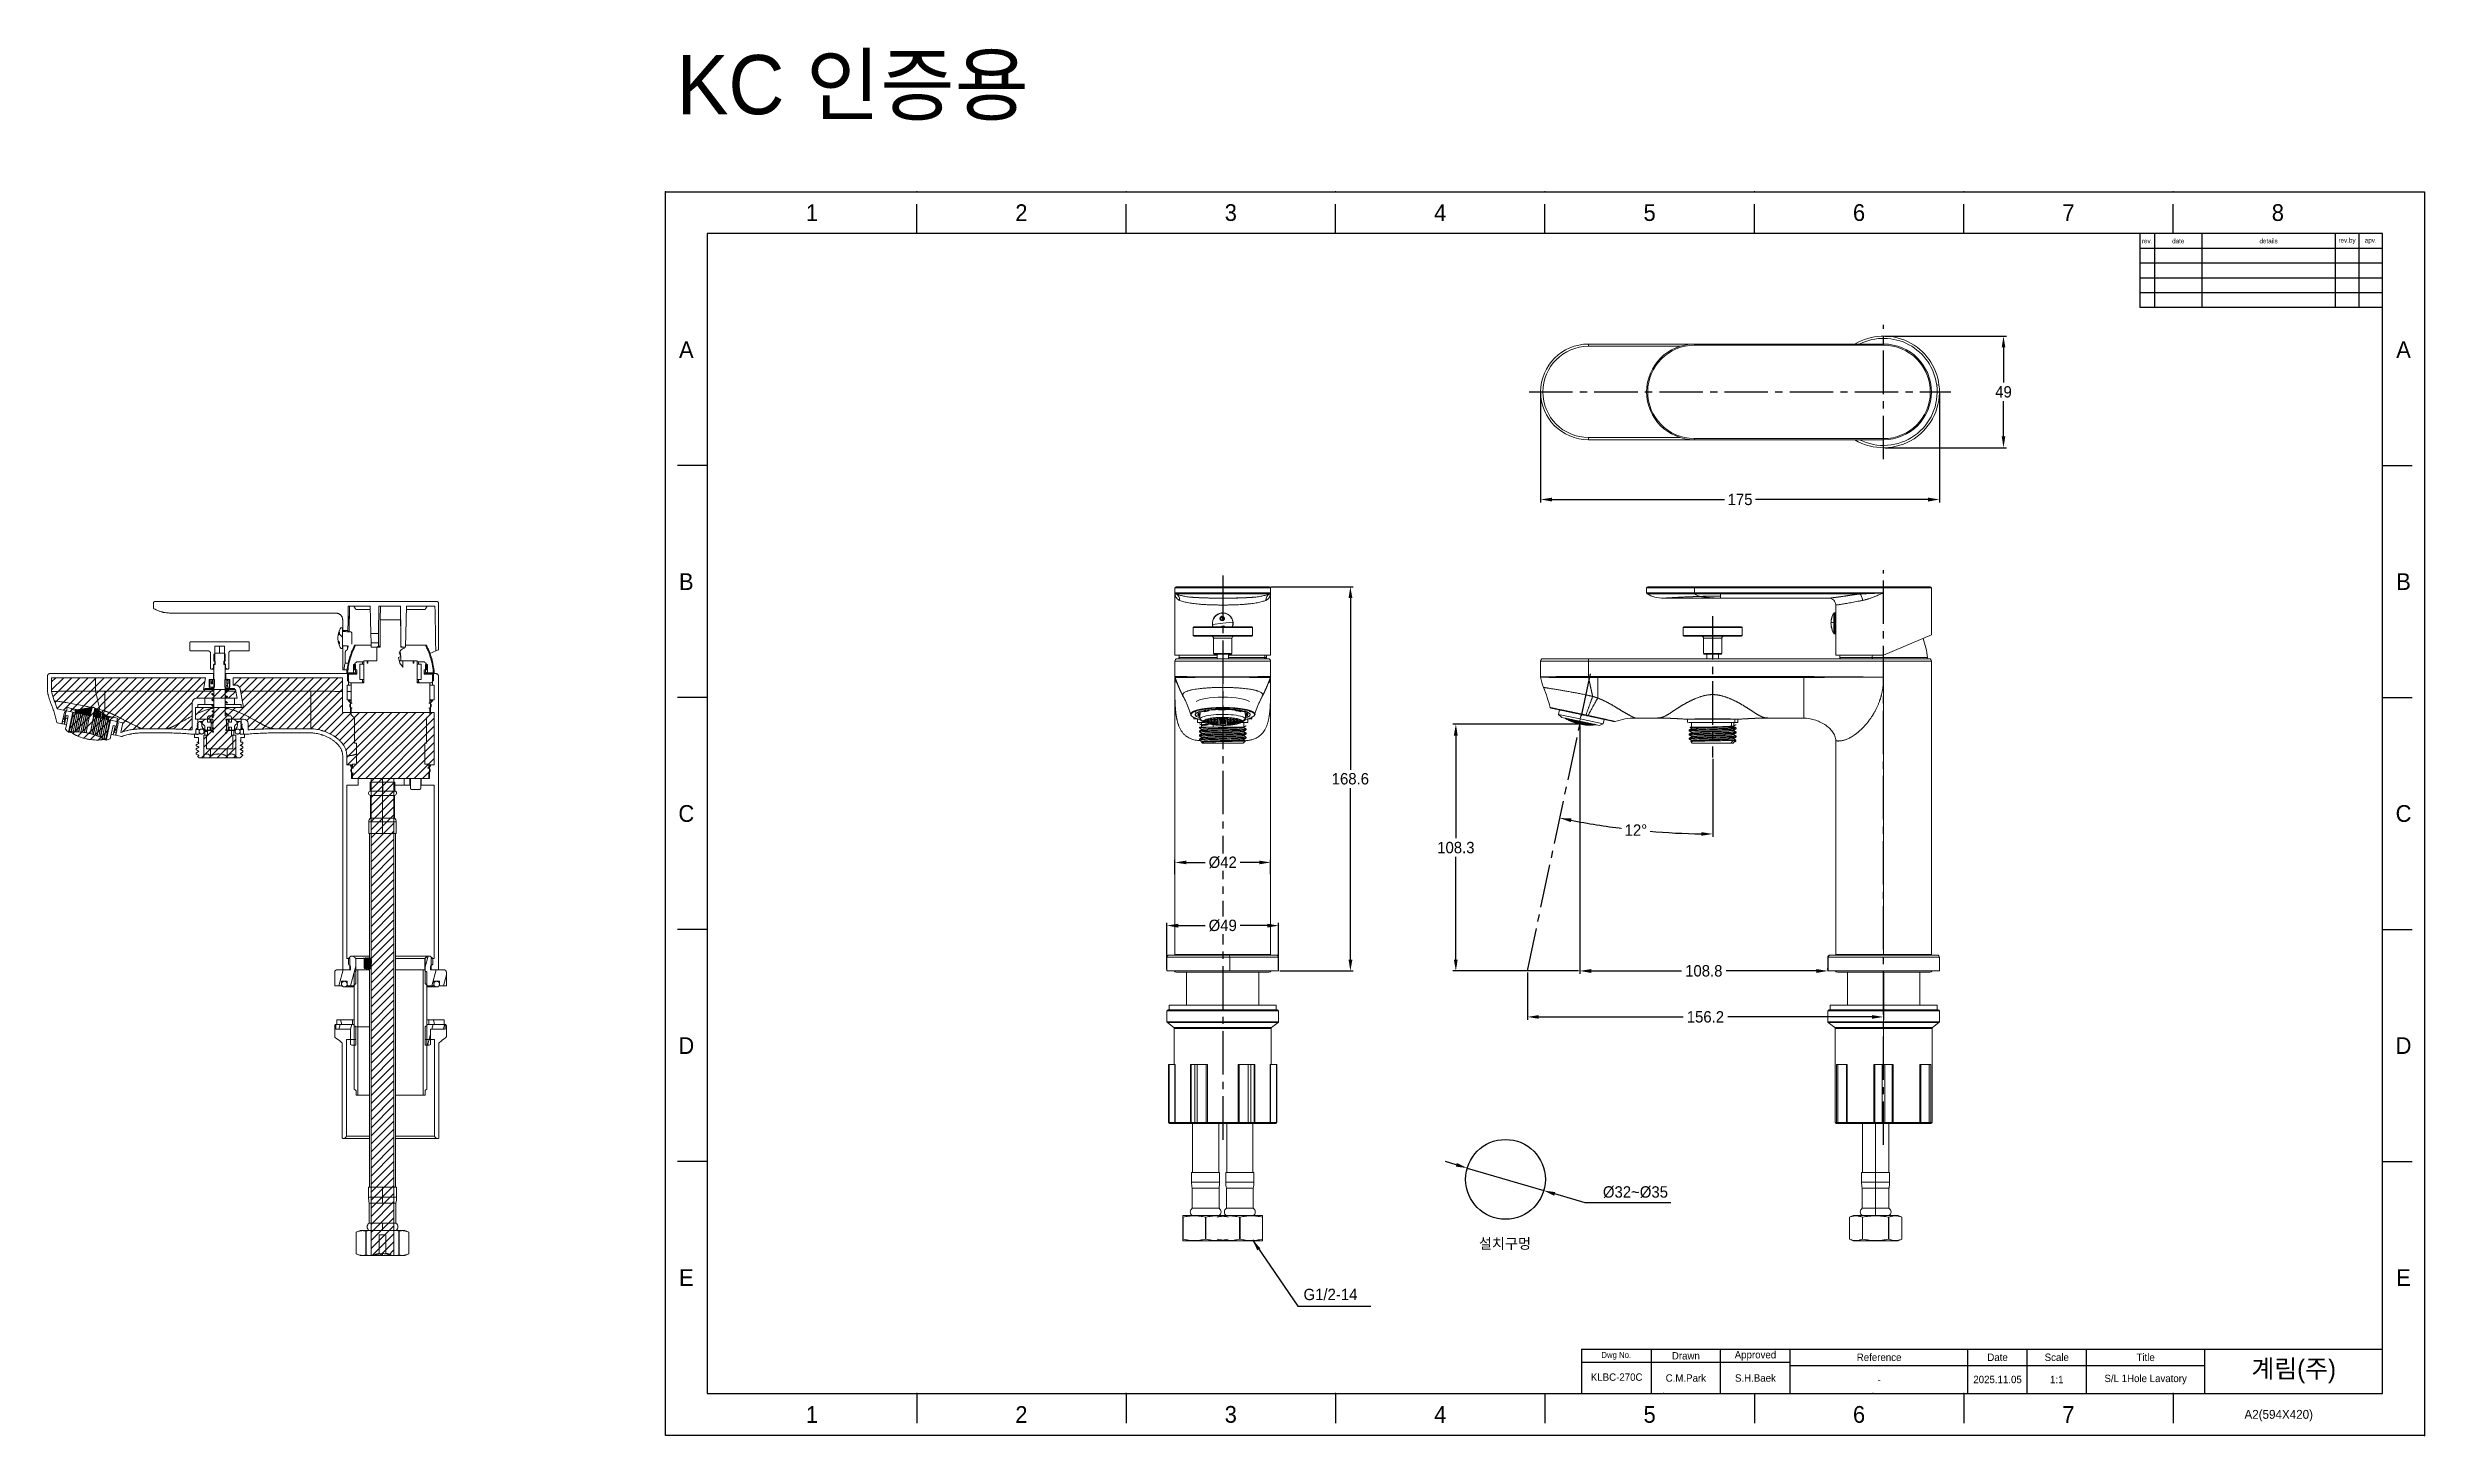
# Model space of a CAD drawing. Extents: x 13676 to 14719, y -16741 to -16132.
import ezdxf

# ---------------------------------------------------------------- set-up
doc = ezdxf.new("R2010")
doc.units = 0
doc.header["$MEASUREMENT"] = 0
doc.linetypes.add('CENTER2', pattern=[28.575, 19.05, -3.175, 3.175, -3.175])
doc.layers.get('0').update_dxf_attribs({"color": 3, "linetype": 'CONTINUOUS'})
doc.layers.get('DEFPOINTS').update_dxf_attribs({"linetype": 'CONTINUOUS'})
doc.layers.add('5', color=2, linetype='CONTINUOUS', lineweight=9)
doc.layers.add('DIM_', color=6, linetype='CONTINUOUS', lineweight=9)
for name, color, linetype in [('CENTER', 1, 'CENTER2'), ('FORM', 7, 'CONTINUOUS'), ('TEXT', 2, 'CONTINUOUS')]:
    doc.layers.add(name, color=color, linetype=linetype)
doc.styles.add('ROMANS', font='Gulim.ttf')
doc.styles.get("Standard").update_dxf_attribs({"font": 'Gulim.ttf'})
doc.dimstyles.new('사본(2) STANDARD', dxfattribs={"dimscale": 0, "dimtxt": 5, "dimasz": 5, "dimexe": 1.25, "dimexo": 0.625, "dimgap": 1.5, "dimtad": 3, "dimtih": 1, "dimtoh": 1, "dimdec": 1, "dimzin": 9, "dimdsep": 46, "dimtxsty": 'Standard', "dimcen": 2.5, "dimclrd": 5, "dimclre": 5, "dimclrt": 5, "dimadec": 0, "dimazin": 0, "dimtfac": 1, "dimtdec": 1, "dimtmove": 0, "dimatfit": 3, "dimfxl": 1.25, "dimtfill": 1, "dimtolj": 1, "dimtzin": 0, "dimarcsym": 0})
pattern_1 = [(74.9848, (12987.316, -16967.696), (-4.753224, 1.274975), [])]
pattern_2 = [(45, (2654.681, -18.976), (-1.76776695, 1.76776695), [])]

msp = doc.modelspace()

# ---------------------------------------------------------------- texts
at = {"layer": 'DIM_', "insert": (14304.51, -16654.2), "char_height": 4.55, "attachment_point": 1}
msp.add_mtext_dynamic_manual_height_columns('설치구멍', width=28.1224, gutter_width=12.5, heights=[0], dxfattribs=at)
at = {"layer": 'DIM_', "color": 5, "insert": (14227.55, -16676.29), "char_height": 5, "attachment_point": 1}
msp.add_mtext_dynamic_manual_height_columns('G1/2-14', width=28.1224, gutter_width=12.5, heights=[0], dxfattribs=at)
at = {"layer": 'FORM', "style": 'ROMANS'}
msp.add_text(' A2(594X420)', height=3.8988, dxfattribs=at).set_placement((14639.02, -16733.37))
at = {"layer": 'FORM', "char_height": 7.35, "attachment_point": 5}
for s, width, insert in [('1', 64.98, (14011.86, -16204.04)), ('2', 64.98, (14103.75, -16204.04)), ('3', 64.98, (14195.64, -16204.04)), ('4', 64.98, (14287.53, -16204.04)), ('5', 64.98, (14379.42, -16204.04)), ('6', 64.98, (14471.31, -16204.04)), ('7', 64.98, (14563.2, -16204.04)), ('8', 64.98, (14655.09, -16204.04)), ('A', 12.996, (13956.72, -16264.14)), ('A', 12.996, (14710.23, -16264.14)), ('B', 12.996, (13956.72, -16365.95)), ('B', 12.996, (14710.23, -16365.95)), ('C', 12.996, (13956.72, -16467.77)), ('C', 12.996, (14710.23, -16467.77)), ('D', 12.996, (13956.72, -16569.58)), ('D', 12.996, (14710.23, -16569.58)), ('E', 12.996, (13956.72, -16671.4)), ('E', 12.996, (14710.23, -16671.4)), ('1', 64.98, (14011.86, -16731.49)), ('2', 64.98, (14103.75, -16731.49)), ('3', 64.98, (14195.64, -16731.49)), ('4', 64.98, (14287.53, -16731.49)), ('5', 64.98, (14379.42, -16731.49)), ('6', 64.98, (14471.31, -16731.49)), ('7', 64.98, (14563.2, -16731.49))]:
    msp.add_mtext_dynamic_manual_height_columns(s, width=width, gutter_width=16.25, heights=[0], dxfattribs=dict(at, insert=insert))
at = {"layer": 'TEXT'}
for s, width, gutter_width, heights, insert, char_height, attachment_point in [('KC {\\fGulim|b0|i0|c129|p50;인증용}', 329.962, 15.76, [0], (13952.52, -16149.19), 25.992, 4), ('rev.', 6.498, 16.25, [0], (14597.72, -16216.48), 2, 5), ('date', 20.7936, 16.25, [0], (14611.37, -16216.48), 2, 5), ('details', 58.482, 16.25, [0], (14651, -16216.48), 2, 5), ('rev.by', 10.3968, 16.25, [0], (14685.44, -16216.48), 2, 5), ('apv.', 10.3968, 16.25, [0], (14695.84, -16216.48), 2, 5), ('Dwg No.', 30.5406, 16.25, [0], (14364.77, -16705.73), 2.599, 5), ('Drawn', 30.5406, 16.25, [0], (14395.31, -16705.73), 3.249, 5), ('Approved', 30.5406, 16.25, [0], (14425.85, -16705.73), 3.249, 5), ('Reference', 77.976, 16.25, [0], (14480.11, -16706.38), 3.249, 5), ('Date', 25.992, 16.25, [0], (14532.09, -16706.38), 3.249, 5), ('Scale', 25.992, 16.25, [0], (14558.08, -16706.38), 3.249, 5), ('Title', 51.984, 16.25, [0], (14597.07, -16706.38), 3.249, 5), ('{\\fHYGothic-Medium|b0|i0|c129|p18;계림(주)}', 77.976, 16.25, [0], (14662.05, -16712.56), 8, 5), ('KLBC-270C', 3.249, 16.25, [6.14], (14364.95, -16715.09), 3.249, 5), ('C.M.Park', 30.5406, 16.25, [0], (14395.31, -16715.48), 3.249, 5), ('S.H.Baek', 30.5406, 16.25, [0], (14425.85, -16715.48), 3.249, 5), ('-', 77.976, 16.25, [0], (14480.11, -16716.13), 3.25, 5), ('2025.11.05', 25.992, 16.25, [0], (14532.09, -16716.13), 3.249, 5), ('1:1', 25.992, 16.25, [0], (14558.08, -16716.13), 3.249, 5), ('S/L 1Hole Lavatory', 51.984, 16.25, [0], (14597.07, -16716.13), 3.249, 5)]:
    msp.add_mtext_dynamic_manual_height_columns(s, width=width, gutter_width=gutter_width, heights=heights, dxfattribs=dict(at, insert=insert, char_height=char_height, attachment_point=attachment_point))

# ---------------------------------------------------------------- blocks, each defined once
blk = doc.blocks.new('HATCH5')
at = {"color": 155, "lineweight": 13}
for p, q in [((821.4, 567.4), (821.7, 567.1)), ((823.3, 572.6), (823.6, 572.3)), ((823.5, 565.4), (824.3, 564.6)), ((857.7, 566.5), (858.2, 566)), ((855, 562.1), (855.8, 561.4))]:
    blk.add_line(p, q, dxfattribs=at)
blk = doc.blocks.new('HATCH9')
at = {"color": 155, "lineweight": 13}
for p, q in [((761.1, 554.8), (761.2, 555.1)), ((761.6, 537.2), (761.7, 537.7)), ((767.8, 540.9), (767.8, 541.2))]:
    blk.add_line(p, q, dxfattribs=at)
blk = doc.blocks.new('HATCH13')
at = {"color": 155, "lineweight": 13}
blk.add_line((817.2, 578.7), (818.6, 577.3), dxfattribs=at)
blk = doc.blocks.new('*D44')
at = {"layer": 'DEFPOINTS', "color": 0, "transparency": 16777216}
for p in [(14216.6, -16516.9), (14167.6, -16536.8), (14216.6, -16536.8)]:
    blk.add_point(p, dxfattribs=at)
at = {"layer": 'DIM_', "color": 5, "lineweight": -2, "transparency": 16777216}
for p, q in [((14167.6, -16536.2), (14167.6, -16515.7)), ((14172.6, -16516.9), (14184.4, -16516.9)), ((14211.6, -16516.9), (14199.8, -16516.9)), ((14216.6, -16536.2), (14216.6, -16515.7))]:
    blk.add_line(p, q, dxfattribs=at)
at = {"layer": 'DIM_', "color": 5, "transparency": 16777216}
for points in [[(14172.6, -16516.1), (14172.6, -16517.8), (14167.6, -16516.9)], [(14211.6, -16516.1), (14211.6, -16517.8), (14216.6, -16516.9)]]:
    blk.add_solid(points, dxfattribs=at)
at = {"layer": 'DIM_', "color": 5, "transparency": 16777216, "insert": (14192.1, -16516.9), "char_height": 5, "attachment_point": 5, "bg_fill": 3, "box_fill_scale": 1.25, "bg_fill_color": 256, "bg_fill_true_color": 13158600, "bg_fill_transparency": 0}
blk.add_mtext('\\A1;%%C49', dxfattribs=at)
blk = doc.blocks.new('*D45')
at = {"layer": 'DEFPOINTS', "color": 0, "transparency": 16777216}
for p in [(14213.1, -16489.2), (14171.1, -16494.9), (14213.1, -16494.9)]:
    blk.add_point(p, dxfattribs=at)
at = {"layer": 'DIM_', "color": 5, "lineweight": -2, "transparency": 16777216}
for p, q in [((14171.1, -16494.3), (14171.1, -16488)), ((14176.1, -16489.2), (14184.4, -16489.2)), ((14208.1, -16489.2), (14199.8, -16489.2)), ((14213.1, -16494.3), (14213.1, -16488))]:
    blk.add_line(p, q, dxfattribs=at)
at = {"layer": 'DIM_', "color": 5, "transparency": 16777216}
for points in [[(14176.1, -16488.4), (14176.1, -16490), (14171.1, -16489.2)], [(14208.1, -16488.4), (14208.1, -16490), (14213.1, -16489.2)]]:
    blk.add_solid(points, dxfattribs=at)
at = {"layer": 'DIM_', "color": 5, "transparency": 16777216, "insert": (14192.1, -16489.2), "char_height": 5, "attachment_point": 5, "bg_fill": 3, "box_fill_scale": 1.25, "bg_fill_color": 256, "bg_fill_true_color": 13158600, "bg_fill_transparency": 0}
blk.add_mtext('\\A1;%%C42', dxfattribs=at)
blk = doc.blocks.new('*D47')
at = {"layer": 'DEFPOINTS', "color": 0, "transparency": 16777216}
for p in [(14299.4, -16623.3), (14333, -16633.2)]:
    blk.add_point(p, dxfattribs=at)
at = {"layer": 'DIM_', "color": 5, "lineweight": -2, "transparency": 16777216}
for p, q in [((14294.6, -16621.9), (14289.8, -16620.5)), ((14299.4, -16623.3), (14333, -16633.2)), ((14351.2, -16638.6), (14337.8, -16634.7)), ((14388.7, -16638.6), (14351.2, -16638.6))]:
    blk.add_line(p, q, dxfattribs=at)
at = {"layer": 'DIM_', "color": 5, "transparency": 16777216}
for points in [[(14294.8, -16621.1), (14294.4, -16622.7), (14299.4, -16623.3)], [(14338, -16633.9), (14337.5, -16635.5), (14333, -16633.2)]]:
    blk.add_solid(points, dxfattribs=at)
at = {"layer": 'DIM_', "color": 5, "transparency": 16777216, "insert": (14373.2, -16633.9), "char_height": 5, "attachment_point": 5, "bg_fill": 3, "box_fill_scale": 1.25, "bg_fill_color": 256, "bg_fill_true_color": 13158600, "bg_fill_transparency": 0}
blk.add_mtext('\\A1;%%C32~%%C35', dxfattribs=at)
blk = doc.blocks.new('*D48')
at = {"layer": 'DEFPOINTS', "color": 0, "transparency": 16777216}
for p in [(14212.6, -16368.2), (14248.1, -16368.2), (14216.6, -16536.8)]:
    blk.add_point(p, dxfattribs=at)
at = {"layer": 'DIM_', "color": 5, "lineweight": -2, "transparency": 16777216}
for p, q in [((14213.2, -16368.2), (14249.4, -16368.2)), ((14248.1, -16373.2), (14248.1, -16448.5)), ((14248.1, -16531.8), (14248.1, -16456.6)), ((14217.2, -16536.8), (14249.4, -16536.8))]:
    blk.add_line(p, q, dxfattribs=at)
at = {"layer": 'DIM_', "color": 5, "transparency": 16777216}
for points in [[(14247.3, -16373.2), (14249, -16373.2), (14248.1, -16368.2)], [(14247.3, -16531.8), (14249, -16531.8), (14248.1, -16536.8)]]:
    blk.add_solid(points, dxfattribs=at)
at = {"layer": 'DIM_', "color": 5, "transparency": 16777216, "insert": (14248.1, -16452.5), "char_height": 5, "attachment_point": 5, "bg_fill": 3, "box_fill_scale": 1.25, "bg_fill_color": 256, "bg_fill_true_color": 13158600, "bg_fill_transparency": 0}
blk.add_mtext('\\A1;168.6', dxfattribs=at)
blk = doc.blocks.new('*D49')
at = {"layer": 'DEFPOINTS', "color": 0, "transparency": 16777216}
for p in [(14325.8, -16536.8), (14482, -16537.1), (14482, -16557)]:
    blk.add_point(p, dxfattribs=at)
at = {"layer": 'DIM_', "color": 5, "lineweight": -2, "transparency": 16777216}
for p, q in [((14325.8, -16537.5), (14325.8, -16558.3)), ((14482, -16537.7), (14482, -16558.3)), ((14330.8, -16557), (14394.1, -16557)), ((14477, -16557), (14413.7, -16557))]:
    blk.add_line(p, q, dxfattribs=at)
at = {"layer": 'DIM_', "color": 5, "transparency": 16777216}
for points in [[(14330.8, -16556.2), (14330.8, -16557.8), (14325.8, -16557)], [(14477, -16556.2), (14477, -16557.8), (14482, -16557)]]:
    blk.add_solid(points, dxfattribs=at)
at = {"layer": 'DIM_', "color": 5, "transparency": 16777216, "insert": (14403.9, -16557), "char_height": 5, "attachment_point": 5, "bg_fill": 3, "box_fill_scale": 1.25, "bg_fill_color": 256, "bg_fill_true_color": 13158600, "bg_fill_transparency": 0}
blk.add_mtext('\\A1;156.2', dxfattribs=at)
blk = doc.blocks.new('*D50')
at = {"layer": 'DEFPOINTS', "color": 0, "transparency": 16777216}
for p in [(14348.8, -16428.5), (14294.4, -16536.8), (14348.8, -16536.8)]:
    blk.add_point(p, dxfattribs=at)
at = {"layer": 'DIM_', "color": 5, "lineweight": -2, "transparency": 16777216}
for p, q in [((14348.2, -16428.5), (14293.1, -16428.5)), ((14294.4, -16433.5), (14294.4, -16478.6)), ((14294.4, -16531.8), (14294.4, -16486.7)), ((14348.2, -16536.8), (14293.1, -16536.8))]:
    blk.add_line(p, q, dxfattribs=at)
at = {"layer": 'DIM_', "color": 5, "transparency": 16777216}
for points in [[(14293.5, -16433.5), (14295.2, -16433.5), (14294.4, -16428.5)], [(14293.5, -16531.8), (14295.2, -16531.8), (14294.4, -16536.8)]]:
    blk.add_solid(points, dxfattribs=at)
at = {"layer": 'DIM_', "color": 5, "transparency": 16777216, "insert": (14294.4, -16482.7), "char_height": 5, "attachment_point": 5, "bg_fill": 3, "box_fill_scale": 1.25, "bg_fill_color": 256, "bg_fill_true_color": 13158600, "bg_fill_transparency": 0}
blk.add_mtext('\\A1;108.3', dxfattribs=at)
blk = doc.blocks.new('*D51')
at = {"layer": 'DEFPOINTS', "color": 0, "transparency": 16777216}
for p in [(14407.1, -16381.1), (14353.8, -16404.8), (14407.1, -16443.2), (14325.8, -16536.8)]:
    blk.add_point(p, dxfattribs=at)
at = {"layer": 'DIM_', "color": 5, "lineweight": -2, "transparency": 16777216}
blk.add_line((14407.1, -16443.8), (14407.1, -16478), dxfattribs=at)
for start, end in [(258.8885, 262.9302), (265.0677, 269.1115)]:
    blk.add_arc((14407.1, -16154.3), 322.4, start, end, dxfattribs=at)
at = {"layer": 'DIM_', "color": 5, "transparency": 16777216}
for points in [[(14344.8, -16471.5), (14345.1, -16469.9), (14340, -16469.7)], [(14402.1, -16475.9), (14402.1, -16477.5), (14407.1, -16476.7)]]:
    blk.add_solid(points, dxfattribs=at)
at = {"layer": 'DIM_', "color": 5, "transparency": 16777216, "insert": (14373.4, -16475), "char_height": 5, "attachment_point": 5, "bg_fill": 3, "box_fill_scale": 1.25, "bg_fill_color": 256, "bg_fill_true_color": 13158600, "bg_fill_transparency": 0}
blk.add_mtext('\\A1;12°', dxfattribs=at)
at = {"layer": 'DEFPOINTS', "color": 0, "transparency": 16777216}
blk.add_point((14362.2, -16473.6), dxfattribs=at)
blk = doc.blocks.new('*D52')
at = {"layer": 'DEFPOINTS', "color": 0, "transparency": 16777216}
for p in [(14348.8, -16428.5), (14457.6, -16536.8), (14457.6, -16536.8)]:
    blk.add_point(p, dxfattribs=at)
at = {"layer": 'DIM_', "color": 5, "lineweight": -2, "transparency": 16777216}
for p, q in [((14348.8, -16429.1), (14348.8, -16538.1)), ((14353.8, -16536.8), (14393.4, -16536.8)), ((14452.6, -16536.8), (14413, -16536.8)), ((14457.6, -16536.2), (14457.6, -16535.6))]:
    blk.add_line(p, q, dxfattribs=at)
at = {"layer": 'DIM_', "color": 5, "transparency": 16777216}
for points in [[(14353.8, -16536), (14353.8, -16537.7), (14348.8, -16536.8)], [(14452.6, -16536), (14452.6, -16537.7), (14457.6, -16536.8)]]:
    blk.add_solid(points, dxfattribs=at)
at = {"layer": 'DIM_', "color": 5, "transparency": 16777216, "insert": (14403.2, -16536.8), "char_height": 5, "attachment_point": 5, "bg_fill": 3, "box_fill_scale": 1.25, "bg_fill_color": 256, "bg_fill_true_color": 13158600, "bg_fill_transparency": 0}
blk.add_mtext('\\A1;108.8', dxfattribs=at)
blk = doc.blocks.new('*D53')
at = {"layer": 'DEFPOINTS', "color": 0, "transparency": 16777216}
for p in [(14482.1, -16258.2), (14534.7, -16258.2), (14482.1, -16307.2)]:
    blk.add_point(p, dxfattribs=at)
at = {"layer": 'DIM_', "color": 5, "lineweight": -2, "transparency": 16777216}
for p, q in [((14482.7, -16258.2), (14536, -16258.2)), ((14534.7, -16263.2), (14534.7, -16278.6)), ((14534.7, -16302.2), (14534.7, -16286.8)), ((14482.7, -16307.2), (14536, -16307.2))]:
    blk.add_line(p, q, dxfattribs=at)
at = {"layer": 'DIM_', "color": 5, "transparency": 16777216}
for points in [[(14533.9, -16263.2), (14535.5, -16263.2), (14534.7, -16258.2)], [(14533.9, -16302.2), (14535.5, -16302.2), (14534.7, -16307.2)]]:
    blk.add_solid(points, dxfattribs=at)
at = {"layer": 'DIM_', "color": 5, "transparency": 16777216, "insert": (14534.7, -16282.7), "char_height": 5, "attachment_point": 5, "bg_fill": 3, "box_fill_scale": 1.25, "bg_fill_color": 256, "bg_fill_true_color": 13158600, "bg_fill_transparency": 0}
blk.add_mtext('\\A1;49', dxfattribs=at)
blk = doc.blocks.new('*D54')
at = {"layer": 'DEFPOINTS', "color": 0, "transparency": 16777216}
for p in [(14331.6, -16282.7), (14506.6, -16282.7), (14506.6, -16329.9)]:
    blk.add_point(p, dxfattribs=at)
at = {"layer": 'DIM_', "color": 5, "lineweight": -2, "transparency": 16777216}
for p, q in [((14331.6, -16283.3), (14331.6, -16331.2)), ((14506.6, -16283.3), (14506.6, -16331.2)), ((14336.6, -16329.9), (14412.4, -16329.9)), ((14501.6, -16329.9), (14425.8, -16329.9))]:
    blk.add_line(p, q, dxfattribs=at)
at = {"layer": 'DIM_', "color": 5, "transparency": 16777216}
for points in [[(14336.6, -16329.1), (14336.6, -16330.8), (14331.6, -16329.9)], [(14501.6, -16329.1), (14501.6, -16330.8), (14506.6, -16329.9)]]:
    blk.add_solid(points, dxfattribs=at)
at = {"layer": 'DIM_', "color": 5, "transparency": 16777216, "insert": (14419.1, -16329.9), "char_height": 5, "attachment_point": 5, "bg_fill": 3, "box_fill_scale": 1.25, "bg_fill_color": 256, "bg_fill_true_color": 13158600, "bg_fill_transparency": 0}
blk.add_mtext('\\A1;175', dxfattribs=at)

# ---------------------------------------------------------------- hatches: boundary and pattern name
at = {"linetype": 'Continuous', "lineweight": 13}
h = msp.add_hatch(dxfattribs=at)
h.set_pattern_fill('ANSI31', color=256, scale=1.55, angle=29.98479, style=0)
h.set_pattern_definition(pattern_1)
edge = h.paths.add_edge_path(flags=0)
edge.add_spline(control_points=[(13808.43, -16531.34), (13808.76, -16531.01), (13809.09, -16530.68), (13809.43, -16530.34)], knot_values=[0, 0, 0, 0, 1, 1, 1, 1], degree=3, periodic=0)
edge.add_line((13809.43, -16530.34), (13810.68, -16530.34))
edge.add_spline(control_points=[(13810.68, -16530.34), (13811.01, -16530.68), (13811.34, -16531.01), (13811.68, -16531.34)], knot_values=[0, 0, 0, 0, 1, 1, 1, 1], degree=3, periodic=0)
edge.add_line((13811.68, -16531.34), (13811.68, -16542.34))
edge.add_spline(control_points=[(13811.68, -16542.34), (13811.34, -16542.68), (13811.01, -16543.01), (13810.68, -16543.34)], knot_values=[0, 0, 0, 0, 1, 1, 1, 1], degree=3, periodic=0)
edge.add_line((13810.68, -16543.34), (13808.13, -16543.34))
edge.add_spline(control_points=[(13808.13, -16543.34), (13808.06, -16543.28), (13807.99, -16543.21), (13807.93, -16543.14)], knot_values=[0, 0, 0, 0, 1, 1, 1, 1], degree=3, periodic=0)
edge.add_line((13807.93, -16543.14), (13807.93, -16541.34))
edge.add_line((13807.93, -16541.34), (13805.43, -16541.34))
edge.add_line((13805.43, -16541.34), (13805.43, -16543.14))
edge.add_spline(control_points=[(13805.43, -16543.14), (13805.36, -16543.21), (13805.29, -16543.28), (13805.23, -16543.34)], knot_values=[0, 0, 0, 0, 1, 1, 1, 1], degree=3, periodic=0)
edge.add_line((13805.23, -16543.34), (13802.43, -16543.34))
edge.add_line((13802.43, -16543.34), (13802.43, -16537.34))
edge.add_spline(control_points=[(13802.43, -16537.34), (13802.43, -16537.31), (13802.43, -16537.26), (13802.43, -16537.21), (13802.44, -16537.18), (13802.44, -16537.16), (13802.46, -16537.08), (13802.48, -16537.02), (13802.51, -16536.93), (13802.53, -16536.9), (13802.55, -16536.86), (13802.56, -16536.84), (13802.58, -16536.82), (13802.58, -16536.8), (13802.63, -16536.73), (13802.67, -16536.68), (13802.73, -16536.63), (13802.74, -16536.61), (13802.77, -16536.59), (13802.78, -16536.58), (13802.82, -16536.55), (13802.84, -16536.53), (13802.92, -16536.48), (13802.98, -16536.45), (13803.06, -16536.41), (13803.07, -16536.41), (13803.1, -16536.4), (13803.12, -16536.39), (13803.17, -16536.38), (13803.23, -16536.36), (13803.29, -16536.35), (13803.36, -16536.35), (13803.39, -16536.34), (13803.43, -16536.34)], knot_values=[0, 0, 0, 0, 0.0625, 0.09375, 0.09375, 0.125, 0.125, 0.25, 0.25, 0.3125, 0.3125, 0.34375, 0.34375, 0.375, 0.375, 0.5, 0.5, 0.53125, 0.53125, 0.5625, 0.5625, 0.625, 0.625, 0.75, 0.75, 0.78125, 0.78125, 0.8125, 0.8125, 0.875, 0.9375, 0.9375, 1, 1, 1, 1], degree=3, periodic=0)
edge.add_line((13803.43, -16536.34), (13809.43, -16536.34))
edge.add_line((13809.43, -16536.34), (13809.43, -16534.84))
edge.add_spline(control_points=[(13809.43, -16534.84), (13809.09, -16534.51), (13808.76, -16534.18), (13808.43, -16533.84)], knot_values=[0, 0, 0, 0, 1, 1, 1, 1], degree=3, periodic=0)
edge.add_line((13808.43, -16533.84), (13808.43, -16531.34))
edge = h.paths.add_edge_path(flags=0)
edge.add_line((13848.42, -16543.14), (13848.42, -16541.34))
edge.add_line((13848.42, -16541.34), (13845.92, -16541.34))
edge.add_line((13845.92, -16541.34), (13845.92, -16543.14))
edge.add_spline(control_points=[(13845.92, -16543.14), (13845.86, -16543.21), (13845.79, -16543.28), (13845.72, -16543.34)], knot_values=[0, 0, 0, 0, 1, 1, 1, 1], degree=3, periodic=0)
edge.add_line((13845.72, -16543.34), (13843.17, -16543.34))
edge.add_spline(control_points=[(13843.17, -16543.34), (13842.84, -16543.01), (13842.51, -16542.68), (13842.17, -16542.34)], knot_values=[0, 0, 0, 0, 1, 1, 1, 1], degree=3, periodic=0)
edge.add_line((13842.17, -16542.34), (13842.17, -16531.34))
edge.add_spline(control_points=[(13842.17, -16531.34), (13842.51, -16531.01), (13842.84, -16530.68), (13843.17, -16530.34)], knot_values=[0, 0, 0, 0, 1, 1, 1, 1], degree=3, periodic=0)
edge.add_line((13843.17, -16530.34), (13844.42, -16530.34))
edge.add_spline(control_points=[(13844.42, -16530.34), (13844.76, -16530.68), (13845.09, -16531.01), (13845.42, -16531.34)], knot_values=[0, 0, 0, 0, 1, 1, 1, 1], degree=3, periodic=0)
edge.add_line((13845.42, -16531.34), (13845.42, -16533.84))
edge.add_spline(control_points=[(13845.42, -16533.84), (13845.09, -16534.18), (13844.76, -16534.51), (13844.42, -16534.84)], knot_values=[0, 0, 0, 0, 1, 1, 1, 1], degree=3, periodic=0)
edge.add_line((13844.42, -16534.84), (13844.42, -16536.34))
edge.add_line((13844.42, -16536.34), (13850.42, -16536.34))
edge.add_spline(control_points=[(13850.42, -16536.34), (13850.46, -16536.34), (13850.51, -16536.35), (13850.55, -16536.35), (13850.59, -16536.36), (13850.6, -16536.36), (13850.68, -16536.38), (13850.75, -16536.39), (13850.84, -16536.43), (13850.87, -16536.45), (13850.91, -16536.47), (13850.92, -16536.48), (13850.95, -16536.49), (13850.97, -16536.5), (13851.03, -16536.55), (13851.08, -16536.59), (13851.14, -16536.65), (13851.15, -16536.66), (13851.18, -16536.68), (13851.19, -16536.7), (13851.22, -16536.73), (13851.24, -16536.76), (13851.29, -16536.84), (13851.32, -16536.9), (13851.35, -16536.98), (13851.36, -16536.99), (13851.37, -16537.02), (13851.38, -16537.04), (13851.39, -16537.08), (13851.4, -16537.12), (13851.41, -16537.16), (13851.41, -16537.18), (13851.42, -16537.21), (13851.42, -16537.23), (13851.42, -16537.28), (13851.42, -16537.31), (13851.42, -16537.34)], knot_values=[0, 0, 0, 0, 0.0625, 0.09375, 0.09375, 0.125, 0.125, 0.25, 0.25, 0.3125, 0.3125, 0.34375, 0.34375, 0.375, 0.375, 0.5, 0.5, 0.53125, 0.53125, 0.5625, 0.5625, 0.625, 0.625, 0.75, 0.75, 0.78125, 0.78125, 0.8125, 0.8125, 0.875, 0.875, 0.90625, 0.90625, 0.9375, 0.9375, 1, 1, 1, 1], degree=3, periodic=0)
edge.add_line((13851.42, -16537.34), (13851.42, -16543.34))
edge.add_line((13851.42, -16543.34), (13848.62, -16543.34))
edge.add_spline(control_points=[(13848.62, -16543.34), (13848.56, -16543.28), (13848.49, -16543.21), (13848.42, -16543.14)], knot_values=[0, 0, 0, 0, 1, 1, 1, 1], degree=3, periodic=0)
h = msp.add_hatch(dxfattribs=at)
h.set_pattern_fill('ANSI31', color=256, scale=1.55, angle=29.98479, style=0)
h.set_pattern_definition(pattern_1)
edge = h.paths.add_edge_path(flags=0)
edge.add_spline(control_points=[(13844.42, -16569.05), (13844.26, -16569.15), (13844.09, -16569.25), (13843.92, -16569.34)], knot_values=[0, 0, 0, 0, 1, 1, 1, 1], degree=3, periodic=0)
edge.add_line((13843.92, -16569.34), (13842.17, -16569.34))
edge.add_line((13842.17, -16569.34), (13842.17, -16561.34))
edge.add_spline(control_points=[(13842.17, -16561.34), (13842.51, -16561.01), (13842.84, -16560.68), (13843.17, -16560.34)], knot_values=[0, 0, 0, 0, 1, 1, 1, 1], degree=3, periodic=0)
edge.add_line((13843.17, -16560.34), (13850.92, -16560.34))
edge.add_line((13850.92, -16560.34), (13850.92, -16562.34))
edge.add_line((13850.92, -16562.34), (13844.42, -16562.34))
edge.add_line((13844.42, -16562.34), (13844.42, -16569.05))
edge = h.paths.add_edge_path(flags=0)
edge.add_line((13809.42, -16569.05), (13809.42, -16562.34))
edge.add_line((13809.42, -16562.34), (13802.93, -16562.34))
edge.add_line((13802.93, -16562.34), (13802.93, -16560.34))
edge.add_line((13802.93, -16560.34), (13810.68, -16560.34))
edge.add_spline(control_points=[(13810.68, -16560.34), (13811.01, -16560.68), (13811.34, -16561.01), (13811.68, -16561.34)], knot_values=[0, 0, 0, 0, 1, 1, 1, 1], degree=3, periodic=0)
edge.add_line((13811.68, -16561.34), (13811.68, -16569.34))
edge.add_line((13811.68, -16569.34), (13809.93, -16569.34))
edge.add_spline(control_points=[(13809.93, -16569.34), (13809.76, -16569.25), (13809.59, -16569.15), (13809.42, -16569.05)], knot_values=[0, 0, 0, 0, 1, 1, 1, 1], degree=3, periodic=0)
h = msp.add_hatch(dxfattribs=at)
h.set_pattern_fill('ANSI31', color=256, scale=1.55, angle=59.96958, style=0)
h.set_pattern_definition([(104.9696, (12987.316, -16967.696), (-4.754238, -1.27119), [])])
h.paths.add_polyline_path([(13843.67, -16558.34), (13850.42, -16558.34), (13850.42, -16560.34), (13843.67, -16560.34)], flags=0)
h.paths.add_polyline_path([(13810.18, -16560.34), (13803.43, -16560.34), (13803.43, -16558.34), (13810.18, -16558.34)], flags=0)
at = {"layer": '5'}
h = msp.add_hatch(dxfattribs=at)
h.set_pattern_fill('ANSI31', color=10, scale=20)
h.set_pattern_definition(pattern_2)
edge = h.paths.add_edge_path()
edge.add_line((13758.92, -16413.34), (13758.42, -16413.34))
edge.add_line((13758.42, -16413.34), (13749.4, -16413.34))
edge.add_line((13749.4, -16413.34), (13745.43, -16413.34))
edge.add_line((13745.43, -16413.34), (13744.92, -16413.34))
edge.add_line((13744.92, -16413.34), (13745.8, -16408.14))
edge.add_line((13745.8, -16408.14), (13678.23, -16408.14))
edge.add_line((13678.23, -16408.14), (13678.23, -16414.18))
edge.add_spline(control_points=[(13678.23, -16414.18), (13678.35, -16414.88), (13678.51, -16415.56), (13678.9, -16416.91), (13679.13, -16417.57), (13679.39, -16418.22)], knot_values=[0, 0, 0, 0, 0.5, 0.5, 1, 1, 1, 1], degree=3, periodic=0)
edge.add_spline(control_points=[(13679.39, -16418.22), (13679.63, -16418.81), (13679.86, -16419.4), (13680.3, -16420.59), (13680.52, -16421.18), (13680.72, -16421.79)], knot_values=[0, 0, 0, 0, 0.5, 0.5, 1, 1, 1, 1], degree=3, periodic=0)
edge.add_line((13680.72, -16421.79), (13684.53, -16422.6))
edge.add_line((13684.53, -16422.6), (13684.73, -16422.64))
edge.add_line((13684.73, -16422.64), (13687.47, -16423.22))
edge.add_line((13687.47, -16423.22), (13685.59, -16432.02))
edge.add_line((13685.59, -16432.02), (13685.72, -16432.05))
edge.add_line((13685.72, -16432.05), (13687.15, -16432.35))
edge.add_ellipse((13697.15, -16414.25), major_axis=(4.37, 20.55), ratio=0.8524766, start_angle=160.36278, end_angle=161.62615)
edge.add_line((13687.49, -16432.58), (13687.48, -16432.63))
edge.add_ellipse((13698.05, -16414.44), major_axis=(4.37, 20.58), ratio=0.9996491, start_angle=161.81562, end_angle=198.23211)
edge.add_line((13700.33, -16435.36), (13700.34, -16435.32))
edge.add_ellipse((13698.81, -16414.6), major_axis=(-4.37, -20.55), ratio=0.8789664, start_angle=18.32977, end_angle=19.63908)
edge.add_line((13700.77, -16435.25), (13702.21, -16435.55))
edge.add_line((13702.21, -16435.55), (13704.08, -16426.75))
edge.add_line((13704.08, -16426.75), (13706.83, -16427.34))
edge.add_line((13706.83, -16427.34), (13707.03, -16427.38))
edge.add_line((13707.03, -16427.38), (13709.47, -16427.9))
edge.add_line((13709.47, -16427.9), (13708.56, -16432.16))
edge.add_spline(control_points=[(13708.56, -16432.16), (13709.32, -16431.89), (13710.08, -16431.66), (13711.04, -16431.41), (13711.23, -16431.36), (13711.62, -16431.26), (13711.81, -16431.22), (13712.4, -16431.09), (13712.79, -16431.02), (13713.38, -16430.92), (13713.57, -16430.88), (13713.97, -16430.82), (13714.17, -16430.8), (13714.76, -16430.72), (13715.15, -16430.68), (13716.34, -16430.58), (13717.14, -16430.54), (13717.93, -16430.54)], knot_values=[0, 0, 0, 0, 0.25, 0.25, 0.3125, 0.3125, 0.375, 0.375, 0.5, 0.5, 0.5625, 0.5625, 0.625, 0.625, 0.75, 0.75, 1, 1, 1, 1], degree=3, periodic=0)
edge.add_spline(control_points=[(13727.44, -16430.54), (13724.27, -16430.54), (13721.1, -16430.54), (13717.93, -16430.54)], knot_values=[0, 0, 0, 0, 1, 1, 1, 1], degree=3, periodic=0)
edge.add_spline(control_points=[(13727.44, -16430.54), (13728.45, -16430.54), (13729.45, -16430.55), (13731.46, -16430.6), (13732.47, -16430.63), (13734.48, -16430.71), (13735.49, -16430.76), (13737.49, -16430.89), (13738.5, -16430.96), (13739.5, -16431.04)], knot_values=[0, 0, 0, 0, 0.25, 0.25, 0.5, 0.5, 0.75, 0.75, 1, 1, 1, 1], degree=3, periodic=0)
edge.add_line((13739.5, -16431.04), (13739.92, -16431.04))
edge.add_line((13739.92, -16431.04), (13739.92, -16419.14))
edge.add_arc((13741.92, -16419.14), 2, 90, 180, ccw=False)
edge.add_line((13741.92, -16417.14), (13745.43, -16417.14))
edge.add_line((13745.43, -16417.14), (13754.42, -16417.14))
edge.add_line((13754.42, -16417.14), (13758.42, -16417.14))
edge.add_line((13758.42, -16417.14), (13759.64, -16417.14))
edge.add_line((13759.64, -16417.14), (13758.92, -16413.34))
h = msp.add_hatch(dxfattribs=at)
h.set_pattern_fill('ANSI31', color=10, scale=20)
h.set_pattern_definition(pattern_2)
edge = h.paths.add_edge_path()
edge.add_line((13805.92, -16408.14), (13757.92, -16408.14))
edge.add_line((13757.92, -16408.14), (13757.92, -16411.34))
edge.add_line((13757.92, -16411.34), (13758.92, -16411.34))
edge.add_arc((13758.92, -16413.34), 2, 10.63759, 90, ccw=False)
edge.add_line((13760.89, -16412.97), (13762.42, -16421.14))
edge.add_line((13762.42, -16421.14), (13761.42, -16421.14))
edge.add_line((13761.42, -16421.14), (13741.42, -16421.14))
edge.add_line((13741.42, -16421.14), (13741.42, -16426.34))
edge.add_line((13741.42, -16426.34), (13742.43, -16426.34))
edge.add_line((13742.43, -16426.34), (13745.85, -16426.34))
edge.add_line((13745.85, -16426.34), (13746.68, -16426.34))
edge.add_line((13746.68, -16426.34), (13748.18, -16426.34))
edge.add_line((13748.18, -16426.34), (13748.18, -16431.34))
edge.add_line((13748.18, -16431.34), (13746.68, -16431.34))
edge.add_line((13746.68, -16431.34), (13746.68, -16433.34))
edge.add_line((13746.68, -16433.34), (13746.18, -16433.34))
edge.add_line((13746.18, -16433.34), (13744.98, -16433.34))
edge.add_line((13744.98, -16433.34), (13744.98, -16443.34))
edge.add_line((13744.98, -16443.34), (13759.02, -16443.34))
edge.add_line((13759.02, -16443.34), (13759.02, -16433.34))
edge.add_line((13759.02, -16433.34), (13758.23, -16433.34))
edge.add_line((13758.23, -16433.34), (13757.67, -16433.34))
edge.add_line((13757.67, -16433.34), (13757.17, -16433.34))
edge.add_line((13757.17, -16433.34), (13757.17, -16431.34))
edge.add_line((13757.17, -16431.34), (13755.67, -16431.34))
edge.add_line((13755.67, -16431.34), (13755.67, -16426.34))
edge.add_line((13755.67, -16426.34), (13757.17, -16426.34))
edge.add_line((13757.17, -16426.34), (13757.92, -16426.34))
edge.add_line((13757.92, -16426.34), (13761.42, -16426.34))
edge.add_line((13761.42, -16426.34), (13762.42, -16426.34))
edge.add_arc((13762.42, -16428.34), 2, 0, 90, ccw=False)
edge.add_line((13764.42, -16428.34), (13764.42, -16431.04))
edge.add_spline(control_points=[(13764.42, -16431.04), (13765.42, -16430.96), (13766.92, -16430.85), (13768.41, -16430.76), (13769.41, -16430.71), (13769.91, -16430.69), (13771.41, -16430.63), (13772.41, -16430.59), (13774.41, -16430.55), (13775.41, -16430.54), (13776.41, -16430.54)], knot_values=[0, 0, 0, 0, 0.25, 0.375, 0.375, 0.5, 0.5, 0.75, 0.75, 1, 1, 1, 1], degree=3, periodic=0)
edge.add_spline(control_points=[(13791.92, -16430.54), (13786.75, -16430.54), (13781.58, -16430.54), (13776.41, -16430.54)], knot_values=[0, 0, 0, 0, 1, 1, 1, 1], degree=3, periodic=0)
edge.add_spline(control_points=[(13807.73, -16442.34), (13807.73, -16442.12), (13807.71, -16441.67), (13807.65, -16441.22), (13807.57, -16440.78), (13807.52, -16440.56), (13807.44, -16440.23), (13807.39, -16440.07), (13807.34, -16439.91), (13807.3, -16439.8), (13807.28, -16439.75), (13807.19, -16439.48), (13807.11, -16439.27), (13806.92, -16438.86), (13806.83, -16438.66), (13806.61, -16438.26), (13806.5, -16438.06), (13806.32, -16437.78), (13806.26, -16437.68), (13806.14, -16437.5), (13806.07, -16437.4), (13805.74, -16436.94), (13805.46, -16436.59), (13804.85, -16435.93), (13804.54, -16435.61), (13803.87, -16435.01), (13803.53, -16434.73), (13803.12, -16434.42), (13803.08, -16434.39), (13802.99, -16434.32), (13802.94, -16434.29), (13802.8, -16434.19), (13802.53, -16433.99), (13802.25, -16433.81), (13801.68, -16433.44), (13801.3, -16433.22), (13800.51, -16432.79), (13800.12, -16432.59), (13799.31, -16432.21), (13798.9, -16432.04), (13798.06, -16431.71), (13797.64, -16431.56), (13797.1, -16431.39), (13797, -16431.36), (13796.78, -16431.29), (13796.46, -16431.2), (13796.13, -16431.11), (13795.48, -16430.95), (13795.04, -16430.86), (13794.16, -16430.71), (13793.72, -16430.65), (13793.05, -16430.59), (13792.82, -16430.57), (13792.38, -16430.55), (13792.15, -16430.54), (13791.92, -16430.54)], knot_values=[0, 0, 0, 0, 0.03125, 0.0625, 0.0625, 0.09375, 0.09375, 0.109375, 0.1171875, 0.1171875, 0.125, 0.125, 0.15625, 0.15625, 0.1875, 0.1875, 0.21875, 0.21875, 0.234375, 0.234375, 0.25, 0.25, 0.3125, 0.3125, 0.375, 0.375, 0.4375, 0.4375, 0.4453125, 0.4453125, 0.453125, 0.453125, 0.46875, 0.5, 0.5, 0.5625, 0.5625, 0.625, 0.625, 0.6875, 0.6875, 0.75, 0.75, 0.765625, 0.765625, 0.78125, 0.8125, 0.8125, 0.875, 0.875, 0.9375, 0.9375, 0.96875, 0.96875, 1, 1, 1, 1], degree=3, periodic=0)
edge.add_line((13807.73, -16442.34), (13807.73, -16446.34))
edge.add_line((13807.73, -16446.34), (13809.33, -16446.34))
edge.add_line((13809.33, -16446.34), (13809.33, -16446.84))
edge.add_spline(control_points=[(13809.33, -16446.84), (13809.49, -16447.01), (13809.66, -16447.18), (13809.83, -16447.34)], knot_values=[0, 0, 0, 0, 1, 1, 1, 1], degree=3, periodic=0)
edge.add_line((13809.83, -16447.34), (13809.83, -16452.34))
edge.add_line((13809.83, -16452.34), (13818.42, -16452.34))
edge.add_line((13818.42, -16452.34), (13818.42, -16661.73))
edge.add_line((13818.42, -16661.73), (13828.42, -16661.73))
edge.add_line((13828.42, -16661.73), (13828.42, -16452.34))
edge.add_line((13828.42, -16452.34), (13844.02, -16452.34))
edge.add_line((13844.02, -16452.34), (13844.02, -16447.34))
edge.add_spline(control_points=[(13844.02, -16447.34), (13844.19, -16447.18), (13844.36, -16447.01), (13844.52, -16446.84)], knot_values=[0, 0, 0, 0, 1, 1, 1, 1], degree=3, periodic=0)
edge.add_line((13844.52, -16446.84), (13844.52, -16446.34))
edge.add_line((13844.52, -16446.34), (13846.12, -16446.34))
edge.add_line((13846.12, -16446.34), (13846.12, -16423.34))
edge.add_line((13846.12, -16423.34), (13805.92, -16423.34))
edge.add_line((13805.92, -16423.34), (13805.92, -16408.14))

# ---------------------------------------------------------------- linework, layer by layer
at = {"linetype": 'Continuous', "lineweight": 13}
for p, q in [((14352.58, -16262.69), (14352.58, -16261.69)), ((14392.68, -16262.69), (14352.58, -16262.69)), ((14399.08, -16261.69), (14399.08, -16262.19)), ((14482.08, -16262.19), (14399.08, -16262.19)), ((14482.08, -16262.19), (14482.08, -16261.69)), ((14506.39, -16279.63), (14505.4, -16279.75)), ((14352.58, -16302.69), (14392.68, -16302.69)), ((14352.58, -16302.69), (14352.58, -16303.69)), ((14399.08, -16303.19), (14482.08, -16303.19)), ((14399.08, -16303.19), (14399.08, -16303.69)), ((14482.08, -16303.69), (14482.08, -16303.19)), ((14213.1, -16368.73), (14171.1, -16368.73)), ((14187.99, -16373.19), (14187.99, -16373.18)), ((14189.69, -16373.21), (14189.69, -16373.2)), ((14194.51, -16373.2), (14194.51, -16373.21)), ((14196.21, -16373.18), (14196.21, -16373.19)), ((14378.08, -16368.73), (14399.08, -16368.73)), ((14399.08, -16368.23), (14399.08, -16368.73)), ((14399.08, -16368.73), (14399.08, -16370.9)), ((14482.08, -16368.73), (14399.08, -16368.73)), ((14399.08, -16370.9), (14399.08, -16371.36)), ((14399.24, -16370.9), (14399.25, -16371.36)), ((14482.08, -16368.73), (14482.08, -16368.23)), ((14482.08, -16370.87), (14482.08, -16368.73)), ((14482.08, -16368.73), (14503.08, -16368.73)), ((14187.65, -16384.74), (14187.56, -16384.75)), ((14187.65, -16384.74), (14192.1, -16384.23)), ((14191.77, -16381.36), (14191.74, -16381.17)), ((14191.84, -16381.99), (14191.77, -16381.36)), ((14191.84, -16381.99), (14191.95, -16382.94)), ((14191.97, -16383.09), (14191.95, -16382.94)), ((14192.1, -16379.66), (14192.1, -16376.23)), ((14196.54, -16383.72), (14192.1, -16384.23)), ((14192.23, -16385.37), (14192.25, -16385.52)), ((14196.54, -16383.72), (14196.64, -16383.7)), ((14460.22, -16379.76), (14460.22, -16383.72)), ((14460.22, -16388.7), (14460.22, -16383.72)), ((14460.4, -16379.66), (14460.4, -16383.7)), ((14460.4, -16383.7), (14460.88, -16383.7)), ((14460.4, -16388.8), (14460.4, -16383.7)), ((14460.88, -16379.66), (14460.88, -16383.7)), ((14460.88, -16388.8), (14460.88, -16383.7)), ((13751.92, -16397.34), (13751.92, -16394.34)), ((14179.1, -16386.13), (14205.1, -16386.13)), ((14179.1, -16389.53), (14205.1, -16389.53)), ((14196.1, -16390.83), (14188.1, -16390.83)), ((14192.28, -16385.83), (14192.25, -16385.52)), ((14407.08, -16386.13), (14394.08, -16386.13)), ((14407.08, -16389.53), (14394.08, -16389.53)), ((14407.08, -16390.83), (14403.08, -16390.83)), ((14407.08, -16385.83), (14407.08, -16386.13)), ((14407.08, -16386.13), (14420.08, -16386.13)), ((14407.08, -16389.53), (14407.08, -16386.13)), ((14407.08, -16389.53), (14420.08, -16389.53)), ((14407.08, -16389.83), (14407.08, -16389.53)), ((14407.08, -16389.83), (14407.08, -16390.83)), ((14407.08, -16390.83), (14411.08, -16390.83)), ((14407.08, -16397.53), (14407.08, -16390.83)), ((14171.1, -16400.83), (14213.1, -16400.83)), ((14172.89, -16399.29), (14189.6, -16399.29)), ((14188.1, -16397.53), (14196.1, -16397.53)), ((14194.6, -16399.29), (14210.66, -16399.29)), ((14211.31, -16399.29), (14210.66, -16399.29)), ((14352.58, -16400.83), (14331.58, -16400.83)), ((14352.58, -16399.83), (14352.58, -16400.83)), ((14352.58, -16400.83), (14482.08, -16400.83)), ((14352.58, -16407.65), (14352.58, -16400.83)), ((14407.08, -16397.53), (14403.08, -16397.53)), ((14407.08, -16397.83), (14407.08, -16397.53)), ((14407.08, -16397.53), (14411.08, -16397.53)), ((14407.08, -16399.83), (14407.08, -16397.83)), ((14477.13, -16399.29), (14462.88, -16399.29)), ((14477.13, -16399.29), (14501.29, -16399.29)), ((14482.08, -16399.83), (14482.08, -16400.83)), ((14482.08, -16407.83), (14482.08, -16400.83)), ((14482.08, -16400.83), (14503.08, -16400.83)), ((13697.42, -16414.02), (13697.42, -16408.14)), ((14171.16, -16408), (14171.16, -16408)), ((14213.1, -16408.33), (14213.1, -16529.62)), ((14352.58, -16407.65), (14352.58, -16408)), ((14352.62, -16407.65), (14352.62, -16408)), ((14356.75, -16407.65), (14447.09, -16407.65)), ((14356.75, -16407.65), (14356.75, -16408)), ((14482.08, -16408.33), (14482.08, -16529.62)), ((13687.05, -16421.6), (13686.94, -16422.09)), ((13689, -16422.31), (13688.75, -16423.49)), ((13689.95, -16422.15), (13689.63, -16423.68)), ((13690.9, -16422), (13690.51, -16423.87)), ((13691.85, -16421.85), (13691.39, -16424.05)), ((13692.81, -16421.69), (13692.27, -16424.24)), ((13693.15, -16424.43), (13693.76, -16421.54)), ((13694.71, -16421.39), (13694.03, -16424.61)), ((13695.66, -16421.25), (13694.91, -16424.8)), ((13697.42, -16421.62), (13696.67, -16425.17)), ((13697.55, -16425.36), (13698.23, -16422.14)), ((13699.04, -16422.66), (13698.43, -16425.55)), ((13699.31, -16425.74), (13699.85, -16423.19)), ((13700.19, -16425.92), (13700.65, -16423.72)), ((13701.07, -16426.11), (13701.46, -16424.25)), ((14183.6, -16427.32), (14182.1, -16426.35)), ((14200.6, -16427.23), (14202.09, -16426.24)), ((14202.09, -16424.29), (14202.09, -16426.24)), ((14204.09, -16424.01), (14204.09, -16424.27)), ((14348.85, -16427.23), (14349.01, -16426.24)), ((14349.43, -16424.29), (14349.01, -16426.24)), ((14416.88, -16427.83), (14416.88, -16426.33)), ((13685.72, -16432.05), (13685.82, -16431.56)), ((13745.13, -16431.74), (13746.68, -16431.74)), ((13746.09, -16431.34), (13746.09, -16431.14)), ((13758.72, -16431.74), (13758.71, -16431.74)), ((14187.43, -16431.15), (14187.43, -16431.63)), ((14187.43, -16432.96), (14187.43, -16433.44)), ((14187.75, -16436.23), (14188.02, -16436.83)), ((14187.89, -16428.81), (14187.89, -16429.83)), ((14416.12, -16435.63), (14415.05, -16436.83)), ((14415.32, -16427.83), (14415.32, -16429.43)), ((14416.21, -16430.24), (14416.21, -16430.72)), ((14416.21, -16432.05), (14416.21, -16432.54)), ((14416.21, -16433.87), (14416.21, -16434.35)), ((13755.21, -16442.56), (13755.57, -16443.34)), ((13823.42, -16453.94), (13823.42, -16452.34)), ((13823.42, -16459.79), (13823.42, -16457.94)), ((13832.92, -16455.34), (13828.87, -16455.34)), ((13823.42, -16459.79), (13823.42, -16469.79)), ((13823.42, -16471.39), (13817.42, -16471.39)), ((13823.42, -16471.39), (13823.42, -16469.79)), ((13823.42, -16471.39), (13823.42, -16476.55)), ((13823.42, -16471.39), (13829.42, -16471.39)), ((13843.05, -16530.34), (13842.05, -16531.34)), ((13842.05, -16536.57), (13842.05, -16531.34)), ((14195.16, -16530.83), (14167.6, -16530.83)), ((14213.1, -16529.62), (14171.1, -16529.62)), ((14195.16, -16530.83), (14195.16, -16536.83)), ((14195.16, -16530.83), (14216.6, -16530.83)), ((14457.58, -16530.83), (14457.78, -16530.83)), ((14457.78, -16530.83), (14457.78, -16536.83)), ((14506.58, -16530.83), (14457.78, -16530.83)), ((14482.08, -16529.62), (14461.08, -16529.62)), ((14503.08, -16529.62), (14482.08, -16529.62)), ((14482.08, -16529.83), (14482.08, -16529.62)), ((13815.58, -16533.59), (13815.33, -16533.59)), ((13816.13, -16533.59), (13816.23, -16533.59)), ((13816.93, -16533.57), (13817.03, -16533.57)), ((13817.73, -16533.56), (13817.83, -16533.56)), ((13818.53, -16533.54), (13818.63, -16533.54)), ((13848.26, -16541.34), (13848.26, -16542)), ((14192.1, -16537.33), (14192.1, -16551.83)), ((13842.82, -16543.12), (13843.05, -16543.34)), ((13848.45, -16543.34), (13848.26, -16543.14)), ((14215.6, -16553.83), (14215.6, -16551.83)), ((14481.88, -16553.83), (14481.88, -16551.83)), ((14167.6, -16554.33), (14216.6, -16554.33)), ((14167.6, -16559.08), (14216.6, -16559.08)), ((14167.79, -16559.48), (14216.4, -16559.48)), ((14213.54, -16561.68), (14170.65, -16561.68)), ((14213.35, -16562.08), (14170.85, -16562.08)), ((14482.08, -16554.33), (14457.58, -16554.33)), ((14482.08, -16559.08), (14457.58, -16559.08)), ((14482.08, -16559.48), (14457.78, -16559.48)), ((14482.08, -16561.68), (14460.64, -16561.68)), ((14482.08, -16562.08), (14460.83, -16562.08)), ((14482.08, -16553.83), (14482.08, -16554.33)), ((14482.08, -16559.08), (14482.08, -16554.33)), ((14482.08, -16554.33), (14506.58, -16554.33)), ((14482.08, -16559.48), (14482.08, -16559.08)), ((14482.08, -16559.08), (14506.58, -16559.08)), ((14482.08, -16559.48), (14506.39, -16559.48)), ((14482.08, -16561.68), (14482.08, -16559.48)), ((14482.08, -16561.68), (14503.53, -16561.68)), ((14482.08, -16562.08), (14482.08, -16561.68)), ((14482.08, -16562.08), (14482.08, -16577.83)), ((14482.08, -16562.08), (14503.33, -16562.08)), ((14168.58, -16603.33), (14168.58, -16577.83)), ((14171.08, -16603.33), (14171.08, -16577.83)), ((14171.27, -16603.33), (14171.27, -16577.83)), ((14178.02, -16577.83), (14178.02, -16603.33)), ((14178.29, -16577.83), (14178.29, -16603.33)), ((14179.81, -16603.33), (14179.81, -16577.83)), ((14180.87, -16603.33), (14180.87, -16577.83)), ((14184.89, -16603.33), (14184.89, -16577.83)), ((14185.35, -16603.33), (14185.35, -16577.83)), ((14198.85, -16577.83), (14198.85, -16603.33)), ((14199.31, -16577.83), (14199.31, -16603.33)), ((14203.32, -16603.33), (14203.32, -16577.83)), ((14204.39, -16603.33), (14204.39, -16577.83)), ((14205.91, -16603.33), (14205.91, -16577.83)), ((14206.17, -16603.33), (14206.17, -16577.83)), ((14212.92, -16577.83), (14212.92, -16603.33)), ((14213.12, -16577.83), (14213.12, -16603.33)), ((14215.62, -16603.33), (14215.62, -16577.83)), ((14462.02, -16603.33), (14462.02, -16577.83)), ((14465.79, -16603.33), (14465.79, -16577.83)), ((14466.16, -16603.33), (14466.16, -16577.83)), ((14477.85, -16577.83), (14477.85, -16603.33)), ((14478.27, -16577.83), (14478.27, -16603.33)), ((14481.47, -16603.33), (14481.47, -16577.83)), ((14482.7, -16603.33), (14482.7, -16577.83)), ((14485.89, -16603.33), (14485.89, -16577.83)), ((14486.31, -16603.33), (14486.31, -16577.83)), ((14498, -16577.83), (14498, -16603.33)), ((14498.38, -16577.83), (14498.38, -16603.33)), ((14502.14, -16603.33), (14502.14, -16577.83)), ((14168.37, -16603.33), (14168.58, -16603.33)), ((14168.58, -16603.33), (14171.08, -16603.33)), ((14171.08, -16603.33), (14171.27, -16603.33)), ((14171.27, -16603.33), (14178.02, -16603.33)), ((14178.02, -16603.33), (14178.29, -16603.33)), ((14178.29, -16603.33), (14179.81, -16603.33)), ((14179.81, -16603.33), (14180.87, -16603.33)), ((14180.87, -16603.33), (14184.89, -16603.33)), ((14184.89, -16603.33), (14185.35, -16603.33)), ((14185.35, -16603.33), (14198.85, -16603.33)), ((14198.85, -16603.33), (14199.31, -16603.33)), ((14199.31, -16603.33), (14203.32, -16603.33)), ((14203.32, -16603.33), (14204.39, -16603.33)), ((14204.39, -16603.33), (14205.91, -16603.33)), ((14205.91, -16603.33), (14206.17, -16603.33)), ((14206.17, -16603.33), (14212.92, -16603.33)), ((14212.92, -16603.33), (14213.12, -16603.33)), ((14213.12, -16603.33), (14215.62, -16603.33)), ((14215.83, -16603.33), (14215.62, -16603.33)), ((14461.4, -16603.33), (14460.83, -16603.33)), ((14461.4, -16603.33), (14462.02, -16603.33)), ((14462.02, -16603.33), (14465.79, -16603.33)), ((14465.79, -16603.33), (14466.16, -16603.33)), ((14466.16, -16603.33), (14477.85, -16603.33)), ((14477.85, -16603.33), (14478.27, -16603.33)), ((14478.27, -16603.33), (14481.47, -16603.33)), ((14478.58, -16612.98), (14478.58, -16603.83)), ((14481.47, -16603.33), (14482.7, -16603.33)), ((14482.7, -16603.33), (14485.89, -16603.33)), ((14485.89, -16603.33), (14486.31, -16603.33)), ((14486.31, -16603.33), (14498, -16603.33)), ((14498, -16603.33), (14498.38, -16603.33)), ((14498.38, -16603.33), (14502.14, -16603.33)), ((14502.77, -16603.33), (14502.14, -16603.33)), ((14503.33, -16603.33), (14502.77, -16603.33)), ((14478.58, -16625.21), (14478.58, -16612.98)), ((14478.58, -16625.21), (14478.58, -16629.57)), ((13823.42, -16631.73), (13823.42, -16636.09)), ((14178.45, -16629.57), (14190.75, -16629.57)), ((14193.45, -16629.57), (14205.75, -16629.57)), ((14478.58, -16629.57), (14472.43, -16629.57)), ((14478.58, -16629.57), (14484.73, -16629.57)), ((14478.58, -16632.21), (14478.58, -16629.57)), ((14478.58, -16632.21), (14478.58, -16640.99)), ((13823.42, -16636.09), (13817.27, -16636.09)), ((13823.42, -16636.09), (13829.57, -16636.09)), ((13823.42, -16638.73), (13823.42, -16636.09)), ((14478.58, -16644.21), (14478.58, -16640.99)), ((14478.58, -16644.28), (14478.58, -16644.21)), ((13823.42, -16650.73), (13823.42, -16647.5)), ((14478.58, -16655.21), (14478.58, -16655.14)), ((13823.42, -16661.73), (13823.42, -16660.87))]:
    msp.add_line(p, q, dxfattribs=at)
at = {"linetype": 'Continuous', "lineweight": 18}
for p, q in [((14399.08, -16261.69), (14352.58, -16261.69)), ((14399.08, -16261.69), (14482.08, -16261.69)), ((14352.58, -16303.69), (14399.08, -16303.69)), ((14482.08, -16303.69), (14399.08, -16303.69)), ((13723.43, -16374.74), (13847.42, -16374.74)), ((14171.1, -16370.9), (14171.1, -16368.73)), ((14171.1, -16370.89), (14171.1, -16370.9)), ((14171.1, -16371.07), (14171.1, -16398.23)), ((14212.6, -16368.23), (14171.6, -16368.23)), ((14192.1, -16370.94), (14192.1, -16371.38)), ((14192.1, -16373.23), (14192.1, -16373.23)), ((14192.1, -16376.23), (14192.1, -16373.28)), ((14198.51, -16373.14), (14198.51, -16373.14)), ((14212.6, -16368.23), (14212.6, -16368.23)), ((14213.1, -16368.73), (14213.1, -16370.9)), ((14213.1, -16398.23), (14213.1, -16371.07)), ((14378.08, -16368.73), (14378.08, -16370.94)), ((14378.58, -16368.23), (14398.79, -16368.23)), ((14399.08, -16368.23), (14398.79, -16368.23)), ((14399.08, -16368.23), (14482.08, -16368.23)), ((14405.59, -16373.23), (14458.08, -16373.23)), ((14502.58, -16368.23), (14482.08, -16368.23)), ((14503.08, -16389.32), (14503.08, -16368.73)), ((13722.93, -16377.45), (13722.93, -16375.24)), ((13722.93, -16377.45), (13722.93, -16377.45)), ((13723.18, -16377.89), (13723.18, -16377.89)), ((13802.93, -16379.74), (13750.43, -16379.74)), ((13750.43, -16379.74), (13750.43, -16379.74)), ((13802.93, -16379.74), (13802.93, -16379.74)), ((13805.93, -16387.4), (13805.93, -16382.74)), ((13818.05, -16376.74), (13808.41, -16376.74)), ((13808.75, -16387.97), (13808.95, -16376.74)), ((13811.77, -16378.24), (13818.08, -16378.24)), ((13818.3, -16388.65), (13818.05, -16376.74)), ((13821.78, -16376.74), (13821.68, -16388.65)), ((13831.37, -16376.74), (13821.78, -16376.74)), ((13822.33, -16394.24), (13822.42, -16383.28)), ((13822.42, -16382.74), (13831.42, -16382.74)), ((13822.42, -16394.74), (13822.42, -16382.74)), ((13822.43, -16382.74), (13822.48, -16376.74)), ((13831.52, -16394.24), (13831.37, -16376.74)), ((13831.42, -16382.74), (13831.42, -16394.74)), ((13833.9, -16376.74), (13833.52, -16394.74)), ((13833.87, -16378.24), (13842.08, -16378.24)), ((13846.44, -16376.74), (13833.9, -16376.74)), ((13847.92, -16375.24), (13847.92, -16395.83)), ((14460.88, -16379.66), (14460.4, -16379.66)), ((14461.08, -16379.86), (14461.08, -16376.23)), ((14461.08, -16379.86), (14461.08, -16383.73)), ((14461.08, -16388.6), (14461.08, -16383.73)), ((13738.93, -16396.04), (13738.93, -16392.64)), ((13739.23, -16392.34), (13764.62, -16392.34)), ((13754.02, -16394.34), (13749.83, -16394.34)), ((13749.83, -16394.34), (13749.83, -16401.84)), ((13754.02, -16401.84), (13754.02, -16394.34)), ((13764.92, -16392.64), (13764.92, -16396.04)), ((13805.24, -16386.18), (13805.72, -16386.18)), ((13805.72, -16395.31), (13805.24, -16395.31)), ((13805.92, -16386.38), (13805.92, -16395.11)), ((13805.93, -16394.17), (13805.92, -16394.17)), ((13808.23, -16387.4), (13805.93, -16387.4)), ((13805.93, -16394.09), (13808.11, -16394.09)), ((13805.93, -16404.74), (13805.93, -16394.09)), ((13808.09, -16395.26), (13808.09, -16395.26)), ((13809.92, -16393.36), (13809.92, -16388.65)), ((13811.18, -16393.84), (13811.63, -16393.84)), ((13818.41, -16393.84), (13811.63, -16393.84)), ((13821.68, -16388.65), (13818.3, -16388.65)), ((13818.38, -16392.84), (13818.3, -16388.65)), ((13818.38, -16392.84), (13821.64, -16392.84)), ((13818.42, -16394.74), (13818.38, -16392.84)), ((13821.12, -16394.74), (13818.42, -16394.74)), ((13820.92, -16394.74), (13822.42, -16394.74)), ((13820.92, -16400.74), (13820.92, -16394.74)), ((13821.63, -16394.24), (13821.12, -16394.74)), ((13821.64, -16392.84), (13821.63, -16394.24)), ((13821.63, -16394.24), (13822.33, -16394.24)), ((13821.64, -16392.84), (13821.68, -16388.65)), ((13821.82, -16394.74), (13822.33, -16394.24)), ((13822.33, -16394.24), (13822.42, -16394.24)), ((13831.42, -16394.24), (13831.52, -16394.24)), ((13831.42, -16394.74), (13832.92, -16394.74)), ((13832.02, -16394.74), (13831.52, -16394.24)), ((13833.52, -16394.74), (13832.02, -16394.74)), ((13832.92, -16394.74), (13832.92, -16395.24)), ((13833.54, -16393.84), (13842.22, -16393.84)), ((13842.22, -16393.84), (13842.67, -16393.84)), ((14179.1, -16389.53), (14179.1, -16386.13)), ((14179.4, -16385.83), (14204.8, -16385.83)), ((14179.4, -16389.83), (14204.8, -16389.83)), ((14188.1, -16397.53), (14188.1, -16390.83)), ((14196.1, -16397.53), (14196.1, -16390.83)), ((14205.1, -16389.53), (14205.1, -16386.13)), ((14394.08, -16386.13), (14394.08, -16389.53)), ((14407.08, -16385.83), (14394.38, -16385.83)), ((14407.08, -16389.83), (14394.38, -16389.83)), ((14403.08, -16390.83), (14403.08, -16397.53)), ((14407.08, -16385.83), (14419.78, -16385.83)), ((14407.08, -16389.83), (14419.78, -16389.83)), ((14411.08, -16397.53), (14411.08, -16390.83)), ((14420.08, -16389.53), (14420.08, -16386.13)), ((14460.4, -16388.8), (14460.88, -16388.8)), ((14461.08, -16388.6), (14461.08, -16398.23)), ((14503.08, -16389.32), (14482.08, -16398.23)), ((13746.93, -16396.34), (13739.23, -16396.34)), ((13747.93, -16404.04), (13747.93, -16397.34)), ((13748.78, -16404.34), (13748.23, -16404.34)), ((13749.43, -16404.34), (13748.78, -16404.34)), ((13749.28, -16402.34), (13749.28, -16403.84)), ((13749.33, -16402.34), (13749.28, -16402.34)), ((13749.43, -16403.84), (13749.28, -16403.84)), ((13749.9, -16402.34), (13749.33, -16402.34)), ((13749.43, -16400.84), (13749.43, -16397.84)), ((13750.03, -16400.84), (13749.43, -16400.84)), ((13749.43, -16424.84), (13749.43, -16402.84)), ((13750.03, -16401.84), (13749.83, -16401.84)), ((13749.93, -16397.34), (13753.92, -16397.34)), ((13749.93, -16402.34), (13750.03, -16402.34)), ((13750.03, -16402.34), (13750.03, -16400.84)), ((13754.42, -16400.84), (13753.82, -16400.84)), ((13753.82, -16400.84), (13753.82, -16402.34)), ((13753.82, -16401.84), (13754.02, -16401.84)), ((13753.82, -16402.34), (13753.92, -16402.34)), ((13753.96, -16402.34), (13754.52, -16402.34)), ((13754.42, -16397.84), (13754.42, -16400.84)), ((13754.42, -16402.84), (13754.42, -16424.84)), ((13754.42, -16403.84), (13754.57, -16403.84)), ((13754.42, -16404.34), (13755.07, -16404.34)), ((13754.57, -16402.34), (13754.52, -16402.34)), ((13754.57, -16403.84), (13754.57, -16402.34)), ((13755.62, -16404.34), (13755.07, -16404.34)), ((13755.92, -16397.34), (13755.92, -16404.04)), ((13764.62, -16396.34), (13756.92, -16396.34)), ((13806.43, -16404.74), (13805.93, -16404.74)), ((13806.43, -16404.74), (13807.74, -16404.74)), ((13806.98, -16401.74), (13808.21, -16401.74)), ((13807.06, -16396.97), (13807.06, -16396.97)), ((13808.11, -16405.94), (13810.63, -16405.94)), ((13810.63, -16402.34), (13811.58, -16402.34)), ((13810.63, -16405.94), (13810.63, -16402.34)), ((13811.08, -16404.64), (13811.08, -16402.14)), ((13812.18, -16404.64), (13811.08, -16404.64)), ((13811.58, -16402.34), (13811.58, -16405.64)), ((13812.18, -16405.64), (13811.58, -16405.64)), ((13812.08, -16401.14), (13814.68, -16401.14)), ((13812.18, -16406.64), (13812.18, -16404.64)), ((13813.43, -16402.14), (13813.43, -16408.94)), ((13814.68, -16402.14), (13813.43, -16402.14)), ((13815.23, -16401.14), (13814.68, -16401.14)), ((13814.68, -16401.14), (13814.68, -16402.14)), ((13815.23, -16402.14), (13814.68, -16402.14)), ((13815.23, -16400.74), (13816.73, -16400.74)), ((13815.23, -16410.44), (13815.23, -16400.74)), ((13816.73, -16400.74), (13816.73, -16401.74)), ((13816.93, -16400.74), (13816.73, -16400.74)), ((13816.73, -16401.74), (13816.93, -16401.74)), ((13816.93, -16400.74), (13820.92, -16400.74)), ((13816.93, -16401.74), (13816.93, -16400.74)), ((13831.5, -16398.8), (13830.38, -16399.31)), ((13830.38, -16399.31), (13830.95, -16401.69)), ((13830.66, -16397.38), (13831.5, -16398.8)), ((13832.35, -16400.74), (13830.72, -16400.74)), ((13832.35, -16400.74), (13836.92, -16400.74)), ((13832.35, -16403.59), (13832.35, -16400.74)), ((13837.12, -16400.74), (13836.92, -16400.74)), ((13836.92, -16400.74), (13836.92, -16401.74)), ((13836.92, -16401.74), (13837.12, -16401.74)), ((13837.12, -16401.74), (13837.12, -16400.74)), ((13837.12, -16400.74), (13838.62, -16400.74)), ((13838.62, -16400.74), (13838.62, -16410.44)), ((13838.62, -16401.14), (13839.17, -16401.14)), ((13838.62, -16402.14), (13839.17, -16402.14)), ((13839.17, -16402.14), (13839.17, -16401.14)), ((13839.17, -16401.14), (13841.77, -16401.14)), ((13840.42, -16402.14), (13839.17, -16402.14)), ((13840.42, -16408.94), (13840.42, -16402.14)), ((13841.67, -16404.64), (13841.67, -16406.64)), ((13842.77, -16404.64), (13841.67, -16404.64)), ((13841.67, -16405.64), (13842.27, -16405.64)), ((13842.27, -16402.34), (13843.22, -16402.34)), ((13842.27, -16405.64), (13842.27, -16402.34)), ((13842.77, -16402.14), (13842.77, -16404.64)), ((13843.22, -16402.34), (13843.22, -16405.94)), ((13843.22, -16405.94), (13845.74, -16405.94)), ((13846.78, -16396.32), (13844.16, -16397.43)), ((13847.92, -16395.83), (13846.78, -16396.32)), ((14171.1, -16398.23), (14189.6, -16398.23)), ((14171.1, -16407.65), (14171.1, -16400.83)), ((14172.1, -16399.83), (14212.1, -16399.83)), ((14188.4, -16397.83), (14195.8, -16397.83)), ((14189.6, -16399.83), (14189.6, -16397.83)), ((14194.6, -16399.83), (14194.6, -16397.83)), ((14194.6, -16398.23), (14213.1, -16398.23)), ((14213.1, -16407.65), (14213.1, -16400.83)), ((14331.58, -16400.83), (14331.58, -16407.75)), ((14352.58, -16399.83), (14332.58, -16399.83)), ((14352.58, -16399.83), (14482.08, -16399.83)), ((14407.08, -16397.83), (14403.38, -16397.83)), ((14404.58, -16397.83), (14404.58, -16399.83)), ((14407.08, -16397.83), (14410.78, -16397.83)), ((14409.58, -16399.83), (14409.58, -16397.83)), ((14461.08, -16398.23), (14482.08, -16398.23)), ((14482.08, -16399.83), (14502.08, -16399.83)), ((14503.08, -16529.62), (14503.08, -16400.83)), ((13676.43, -16414.26), (13676.43, -16407.34)), ((13677.43, -16406.34), (13749.18, -16406.34)), ((13745.8, -16408.14), (13678.23, -16408.14)), ((13678.23, -16408.14), (13678.23, -16414.18)), ((13701.59, -16414.03), (13749.43, -16414.03)), ((13744.92, -16413.34), (13745.8, -16408.14)), ((13745.43, -16413.34), (13744.92, -16413.34)), ((13745.43, -16412.84), (13745.43, -16413.34)), ((13747.58, -16412.84), (13745.43, -16412.84)), ((13745.43, -16413.34), (13749.4, -16413.34)), ((13747.38, -16408.84), (13748.18, -16408.84)), ((13747.38, -16412.04), (13747.38, -16408.84)), ((13747.58, -16408.84), (13747.58, -16412.84)), ((13749.18, -16408.84), (13747.58, -16408.84)), ((13747.58, -16412.84), (13748.39, -16412.84)), ((13749.68, -16412.34), (13747.68, -16412.34)), ((13748.18, -16408.84), (13748.18, -16410.74)), ((13748.18, -16410.74), (13748.78, -16410.74)), ((13748.78, -16410.74), (13748.78, -16408.84)), ((13748.78, -16408.84), (13749.68, -16408.84)), ((13749.18, -16406.34), (13749.43, -16406.34)), ((13749.18, -16406.34), (13749.18, -16408.84)), ((13749.68, -16408.84), (13749.68, -16412.34)), ((13754.17, -16408.84), (13755.07, -16408.84)), ((13754.17, -16412.34), (13754.17, -16408.84)), ((13756.17, -16412.34), (13754.17, -16412.34)), ((13754.42, -16406.34), (13754.67, -16406.34)), ((13754.42, -16412.84), (13756.27, -16412.84)), ((13754.42, -16413.34), (13758.42, -16413.34)), ((13754.67, -16406.34), (13808.55, -16406.34)), ((13754.67, -16408.84), (13754.67, -16406.34)), ((13756.27, -16408.84), (13754.67, -16408.84)), ((13755.05, -16409.17), (13755.04, -16409.17)), ((13755.07, -16408.84), (13755.07, -16410.74)), ((13755.07, -16410.74), (13755.67, -16410.74)), ((13755.41, -16414.03), (13759.05, -16414.03)), ((13755.67, -16408.84), (13756.47, -16408.84)), ((13755.67, -16410.74), (13755.67, -16408.84)), ((13756.27, -16412.84), (13756.27, -16408.84)), ((13758.42, -16412.84), (13756.27, -16412.84)), ((13756.47, -16408.84), (13756.47, -16412.04)), ((13757.92, -16408.14), (13757.92, -16411.34)), ((13805.92, -16408.14), (13757.92, -16408.14)), ((13757.92, -16411.34), (13758.92, -16411.34)), ((13758.42, -16413.34), (13758.42, -16412.84)), ((13758.92, -16413.34), (13758.42, -16413.34)), ((13759.64, -16417.14), (13758.92, -16413.34)), ((13760.89, -16412.97), (13762.42, -16421.14)), ((13761.09, -16414.03), (13791.92, -16414.02)), ((13805.92, -16423.34), (13805.92, -16408.14)), ((13808.55, -16411.34), (13807.92, -16411.34)), ((13807.92, -16411.34), (13807.92, -16417.84)), ((13808.08, -16409.44), (13808.08, -16406.64)), ((13808.08, -16406.64), (13812.18, -16406.64)), ((13810.88, -16406.34), (13808.22, -16406.34)), ((13808.55, -16406.34), (13808.55, -16411.34)), ((13808.55, -16411.34), (13809.68, -16411.34)), ((13814.18, -16410.44), (13809.08, -16410.44)), ((13809.68, -16419.24), (13809.68, -16410.44)), ((13809.68, -16410.44), (13815.23, -16410.44)), ((13812.18, -16406.34), (13810.88, -16406.34)), ((13813.43, -16408.94), (13814.68, -16408.94)), ((13815.23, -16408.94), (13814.68, -16408.94)), ((13814.68, -16408.94), (13814.68, -16409.94)), ((13815.23, -16409.94), (13814.68, -16409.94)), ((13838.62, -16408.94), (13839.17, -16408.94)), ((13838.62, -16409.94), (13839.17, -16409.94)), ((13838.62, -16410.44), (13844.17, -16410.44)), ((13839.17, -16408.94), (13840.42, -16408.94)), ((13839.17, -16409.94), (13839.17, -16408.94)), ((13844.77, -16410.44), (13839.67, -16410.44)), ((13841.67, -16406.34), (13842.97, -16406.34)), ((13841.67, -16406.64), (13845.77, -16406.64)), ((13845.63, -16406.34), (13842.97, -16406.34)), ((13844.17, -16410.44), (13844.17, -16419.24)), ((13844.17, -16411.34), (13845.3, -16411.34)), ((13845.3, -16411.34), (13845.3, -16406.34)), ((13845.3, -16406.34), (13846.92, -16406.34)), ((13846.12, -16411.34), (13845.3, -16411.34)), ((13845.77, -16406.64), (13845.77, -16409.44)), ((13846.12, -16417.84), (13846.12, -16411.34)), ((13847.92, -16407.34), (13847.92, -16536.13)), ((14171.1, -16407.83), (14171.1, -16529.62)), ((14192.1, -16407.74), (14192.1, -16407.92)), ((14213.1, -16529.62), (14213.1, -16407.83)), ((14213.1, -16407.84), (14213.1, -16407.83)), ((14213.1, -16529.62), (14213.1, -16409.38)), ((14447.09, -16407.65), (14447.09, -16408)), ((13679.39, -16418.22), (13679.39, -16418.22)), ((13680.72, -16421.79), (13684.53, -16422.6)), ((13683.13, -16426.3), (13682.7, -16428.34)), ((13683.13, -16426.3), (13683.96, -16426.47)), ((13683.31, -16425.91), (13683.9, -16423.18)), ((13684.05, -16426.07), (13683.31, -16425.91)), ((13683.74, -16427.54), (13684.05, -16426.07)), ((13684.6, -16424.66), (13683.77, -16428.57)), ((13683.81, -16428.58), (13684.65, -16424.66)), ((13684.53, -16422.6), (13683.84, -16425.83)), ((13683.84, -16425.83), (13685.26, -16426.14)), ((13684.53, -16422.6), (13684.73, -16422.64)), ((13685.53, -16424.85), (13684.6, -16424.66)), ((13684.7, -16428.77), (13685.53, -16424.85)), ((13684.73, -16422.64), (13684.77, -16422.65)), ((13684.77, -16422.65), (13685.09, -16421.18)), ((13685.09, -16421.18), (13687.04, -16421.6)), ((13687.47, -16423.22), (13685.59, -16432.02)), ((13687.51, -16423.23), (13685.74, -16431.54)), ((13687.86, -16423.3), (13686.09, -16431.62)), ((13686.78, -16431.76), (13688.55, -16423.45)), ((13688.7, -16423.48), (13686.93, -16431.8)), ((13687.04, -16421.6), (13686.94, -16422.08)), ((13686.94, -16422.08), (13688.41, -16422.4)), ((13688.71, -16423.48), (13686.94, -16431.8)), ((13687.05, -16421.6), (13687.04, -16421.6)), ((13687.05, -16421.6), (13689.8, -16422.18)), ((13688.45, -16423.43), (13687.47, -16423.22)), ((13689.44, -16423.64), (13687.67, -16431.95)), ((13688.41, -16431.92), (13690.14, -16423.79)), ((13688.68, -16422.35), (13688.45, -16423.43)), ((13688.55, -16423.45), (13688.45, -16423.43)), ((13688.55, -16423.45), (13688.7, -16423.48)), ((13690.29, -16423.82), (13688.56, -16431.92)), ((13690.3, -16423.82), (13688.58, -16431.92)), ((13688.7, -16423.48), (13688.71, -16423.48)), ((13688.75, -16423.49), (13688.71, -16423.48)), ((13688.75, -16423.49), (13689.03, -16423.55)), ((13689.03, -16423.55), (13689.3, -16422.25)), ((13689.33, -16423.61), (13689.03, -16423.55)), ((13689.63, -16422.2), (13689.33, -16423.61)), ((13689.63, -16423.68), (13689.33, -16423.61)), ((13691.03, -16423.98), (13689.34, -16431.92)), ((13689.63, -16423.68), (13689.91, -16423.74)), ((13689.91, -16423.74), (13690.26, -16422.1)), ((13690.14, -16423.79), (13689.91, -16423.74)), ((13690.07, -16431.94), (13691.73, -16424.12)), ((13690.58, -16422.05), (13690.2, -16423.8)), ((13690.2, -16423.8), (13690.29, -16423.82)), ((13691.87, -16424.16), (13690.22, -16431.94)), ((13691.88, -16424.16), (13690.23, -16431.95)), ((13690.51, -16423.87), (13690.29, -16423.82)), ((13690.29, -16423.82), (13690.29, -16423.82)), ((13690.51, -16423.87), (13690.79, -16423.93)), ((13690.79, -16423.93), (13691.21, -16421.94)), ((13691.09, -16423.99), (13690.79, -16423.93)), ((13692.61, -16424.31), (13690.98, -16432)), ((13691.53, -16421.89), (13691.09, -16423.99)), ((13691.39, -16424.05), (13691.09, -16423.99)), ((13691.39, -16424.05), (13691.67, -16424.11)), ((13691.67, -16424.11), (13692.16, -16421.79)), ((13691.73, -16424.12), (13691.67, -16424.11)), ((13691.7, -16432.06), (13693.31, -16424.46)), ((13693.46, -16424.49), (13691.85, -16432.08)), ((13693.47, -16424.5), (13691.86, -16432.08)), ((13691.97, -16424.18), (13691.87, -16424.16)), ((13692.49, -16421.74), (13691.97, -16424.18)), ((13692.27, -16424.24), (13691.97, -16424.18)), ((13692.27, -16424.24), (13692.55, -16424.3)), ((13692.55, -16424.3), (13693.11, -16421.64)), ((13692.85, -16424.36), (13692.55, -16424.3)), ((13694.2, -16424.65), (13692.6, -16432.18)), ((13693.44, -16421.59), (13692.85, -16424.36)), ((13693.15, -16424.43), (13692.85, -16424.36)), ((13693.32, -16424.46), (13693.15, -16424.43)), ((13693.31, -16424.46), (13693.42, -16424.49)), ((13693.31, -16432.29), (13694.9, -16424.8)), ((13693.42, -16424.49), (13694.06, -16421.49)), ((13693.74, -16424.55), (13693.46, -16424.49)), ((13694.4, -16421.43), (13693.74, -16424.55)), ((13694.03, -16424.61), (13693.74, -16424.55)), ((13694.03, -16424.61), (13694.3, -16424.67)), ((13694.3, -16424.67), (13695, -16421.33)), ((13694.63, -16424.74), (13694.3, -16424.67)), ((13695.37, -16421.28), (13694.63, -16424.74)), ((13694.91, -16424.8), (13694.63, -16424.74)), ((13694.9, -16424.8), (13695.17, -16424.86)), ((13696.66, -16425.17), (13695.07, -16432.66)), ((13696.67, -16425.18), (13695.08, -16432.66)), ((13695.17, -16424.86), (13695.95, -16421.19)), ((13697.4, -16425.33), (13695.8, -16432.86)), ((13697.19, -16421.46), (13696.42, -16425.12)), ((13696.42, -16425.12), (13696.66, -16425.17)), ((13696.49, -16433.06), (13698.1, -16425.48)), ((13698.25, -16425.51), (13696.63, -16433.11)), ((13698.26, -16425.51), (13696.64, -16433.11)), ((13696.66, -16425.17), (13696.67, -16425.17)), ((13696.67, -16425.17), (13696.9, -16425.22)), ((13696.9, -16425.22), (13697.64, -16421.75)), ((13697.31, -16425.31), (13696.9, -16425.22)), ((13698.02, -16422), (13697.31, -16425.31)), ((13697.55, -16425.36), (13697.31, -16425.31)), ((13698.99, -16425.67), (13697.35, -16433.35)), ((13697.55, -16425.36), (13697.76, -16425.41)), ((13697.76, -16425.41), (13698.43, -16422.27)), ((13698.1, -16425.48), (13697.76, -16425.41)), ((13698.04, -16433.61), (13699.69, -16425.82)), ((13699.84, -16425.85), (13698.18, -16433.66)), ((13699.84, -16425.85), (13698.18, -16433.66)), ((13698.85, -16422.54), (13698.21, -16425.5)), ((13698.21, -16425.5), (13698.25, -16425.51)), ((13698.25, -16425.51), (13698.25, -16425.51)), ((13698.43, -16425.55), (13698.25, -16425.51)), ((13698.43, -16425.55), (13698.62, -16425.59)), ((13698.62, -16425.59), (13699.22, -16422.78)), ((13699.12, -16425.7), (13698.62, -16425.59)), ((13700.57, -16426.01), (13698.88, -16433.95)), ((13699.68, -16423.08), (13699.12, -16425.7)), ((13699.31, -16425.74), (13699.12, -16425.7)), ((13699.31, -16425.74), (13699.47, -16425.77)), ((13699.47, -16425.77), (13700, -16423.29)), ((13699.69, -16425.82), (13699.47, -16425.77)), ((13699.56, -16434.25), (13701.28, -16426.16)), ((13701.43, -16426.19), (13699.7, -16434.32)), ((13701.42, -16426.19), (13699.7, -16434.32)), ((13700.04, -16425.89), (13699.84, -16425.85)), ((13700.52, -16423.63), (13700.04, -16425.89)), ((13700.19, -16425.92), (13700.04, -16425.89)), ((13700.19, -16425.92), (13700.32, -16425.95)), ((13700.32, -16425.95), (13700.78, -16423.8)), ((13700.53, -16426), (13700.32, -16425.95)), ((13702.16, -16426.34), (13700.39, -16434.66)), ((13700.97, -16423.93), (13700.53, -16426)), ((13700.57, -16426.01), (13700.53, -16426)), ((13700.63, -16426.02), (13700.57, -16426.01)), ((13700.63, -16426.02), (13701.07, -16423.99)), ((13700.97, -16426.09), (13700.63, -16426.02)), ((13701.38, -16424.19), (13700.97, -16426.09)), ((13701.07, -16426.11), (13700.97, -16426.09)), ((13701.14, -16426.13), (13701.07, -16426.11)), ((13701.1, -16434.81), (13702.87, -16426.49)), ((13701.14, -16426.13), (13701.53, -16424.29)), ((13701.28, -16426.16), (13701.14, -16426.13)), ((13703.01, -16426.52), (13701.24, -16434.84)), ((13703.01, -16426.52), (13701.25, -16434.84)), ((13701.71, -16424.41), (13701.34, -16426.17)), ((13701.34, -16426.17), (13701.42, -16426.19)), ((13701.43, -16426.19), (13701.42, -16426.19)), ((13701.59, -16426.22), (13701.43, -16426.19)), ((13701.59, -16426.22), (13701.94, -16424.56)), ((13702.18, -16426.35), (13701.59, -16426.22)), ((13703.74, -16426.68), (13701.98, -16434.99)), ((13702.48, -16424.91), (13702.18, -16426.35)), ((13702.2, -16426.35), (13702.18, -16426.35)), ((13702.51, -16426.42), (13702.2, -16426.35)), ((13702.22, -16435.56), (13704.09, -16426.75)), ((13704.08, -16426.75), (13702.31, -16435.07)), ((13702.5, -16424.88), (13705.14, -16425.44)), ((13702.51, -16426.42), (13702.79, -16425.11)), ((13702.87, -16426.49), (13702.51, -16426.42)), ((13703.17, -16425.36), (13702.93, -16426.51)), ((13702.93, -16426.51), (13703.01, -16426.52)), ((13703.01, -16426.52), (13703.13, -16426.55)), ((13703.01, -16426.52), (13703.01, -16426.52)), ((13703.13, -16426.55), (13703.35, -16425.48)), ((13704.09, -16426.75), (13703.13, -16426.55)), ((13703.57, -16425.62), (13705.03, -16425.93)), ((13705.03, -16425.93), (13705.14, -16425.44)), ((13705.14, -16425.44), (13707.09, -16425.86)), ((13707.09, -16425.86), (13706.78, -16427.32)), ((13739.92, -16431.04), (13739.92, -16419.14)), ((13742.43, -16421.14), (13741.42, -16421.14)), ((13741.42, -16421.14), (13741.42, -16426.34)), ((13741.42, -16426.34), (13742.43, -16426.34)), ((13741.92, -16417.14), (13745.43, -16417.14)), ((13742.43, -16419.84), (13742.43, -16421.14)), ((13745.43, -16419.84), (13742.43, -16419.84)), ((13742.43, -16421.14), (13749.43, -16421.14)), ((13742.43, -16426.34), (13745.85, -16426.34)), ((13742.43, -16426.34), (13742.43, -16429.84)), ((13745.43, -16417.14), (13749.43, -16417.14)), ((13745.43, -16417.14), (13745.43, -16419.84)), ((13745.43, -16419.84), (13749.43, -16419.84)), ((13745.93, -16426.34), (13746.68, -16426.34)), ((13746.68, -16426.34), (13746.68, -16425.34)), ((13748.18, -16426.34), (13746.68, -16426.34)), ((13746.68, -16426.34), (13746.68, -16427.64)), ((13747.18, -16424.84), (13749.43, -16424.84)), ((13747.73, -16426.34), (13748.93, -16426.34)), ((13747.73, -16427.64), (13747.73, -16426.34)), ((13748.18, -16431.34), (13748.18, -16426.34)), ((13748.93, -16426.34), (13748.93, -16431.14)), ((13754.42, -16417.14), (13758.42, -16417.14)), ((13754.42, -16419.84), (13758.42, -16419.84)), ((13754.42, -16421.14), (13761.42, -16421.14)), ((13754.42, -16424.84), (13756.67, -16424.84)), ((13754.92, -16426.34), (13756.12, -16426.34)), ((13754.92, -16431.14), (13754.92, -16426.34)), ((13755.67, -16426.34), (13755.67, -16431.34)), ((13757.17, -16426.34), (13755.67, -16426.34)), ((13756.12, -16426.34), (13756.12, -16427.64)), ((13757.17, -16425.34), (13757.17, -16426.34)), ((13757.17, -16427.64), (13757.17, -16426.34)), ((13757.17, -16426.34), (13757.92, -16426.34)), ((13757.92, -16426.34), (13761.42, -16426.34)), ((13758.42, -16419.84), (13758.42, -16417.14)), ((13758.42, -16417.14), (13759.64, -16417.14)), ((13761.42, -16419.84), (13758.42, -16419.84)), ((13761.42, -16421.14), (13761.42, -16419.84)), ((13762.42, -16421.14), (13761.42, -16421.14)), ((13761.42, -16429.84), (13761.42, -16426.34)), ((13761.42, -16426.34), (13762.42, -16426.34)), ((13809.33, -16423.34), (13805.92, -16423.34)), ((13807.92, -16417.84), (13808.55, -16417.84)), ((13808.55, -16417.84), (13808.55, -16418.34)), ((13808.55, -16417.84), (13809.68, -16417.84)), ((13808.55, -16418.34), (13809.68, -16418.34)), ((13809.33, -16419.12), (13809.68, -16419.12)), ((13809.33, -16419.12), (13809.33, -16423.34)), ((13809.33, -16423.34), (13809.68, -16423.34)), ((13810.13, -16419.24), (13809.68, -16419.24)), ((13809.68, -16421.44), (13810.13, -16421.44)), ((13809.68, -16424.44), (13809.68, -16421.44)), ((13811.18, -16436.84), (13811.18, -16425.84)), ((13842.67, -16425.84), (13842.67, -16436.84)), ((13844.17, -16419.24), (13843.72, -16419.24)), ((13843.72, -16421.44), (13844.17, -16421.44)), ((13844.17, -16417.84), (13845.3, -16417.84)), ((13844.17, -16418.34), (13845.3, -16418.34)), ((13844.17, -16419.12), (13844.52, -16419.12)), ((13844.17, -16421.44), (13844.17, -16424.44)), ((13844.17, -16423.34), (13844.52, -16423.34)), ((13844.52, -16423.34), (13844.52, -16419.12)), ((13846.12, -16423.34), (13844.52, -16423.34)), ((13845.3, -16418.34), (13845.3, -16417.84)), ((13845.3, -16417.84), (13846.12, -16417.84)), ((13846.12, -16446.34), (13846.12, -16423.34)), ((14180.1, -16424.02), (14180.1, -16424.34)), ((14181.1, -16426.33), (14181.1, -16427.83)), ((14182.06, -16424.25), (14181.11, -16424.26)), ((14181.14, -16424.55), (14181.14, -16424.26)), ((14181.14, -16424.55), (14182.09, -16424.54)), ((14181.17, -16424.09), (14182.18, -16424.08)), ((14182.1, -16424.71), (14181.24, -16424.71)), ((14182.05, -16424.25), (14182.05, -16424.34)), ((14182.1, -16424.34), (14182.1, -16426.3)), ((14182.18, -16424.08), (14182.18, -16423.35)), ((14182.62, -16426.96), (14184.04, -16427.84)), ((14183.89, -16423.15), (14183.16, -16423.01)), ((14183.65, -16422.88), (14184.34, -16423.01)), ((14184.07, -16426.7), (14184.07, -16426.83)), ((14184.11, -16426.9), (14184.11, -16427.17)), ((14184.34, -16423.01), (14184.34, -16422.72)), ((14184.6, -16426.44), (14184.6, -16426.82)), ((14185.31, -16422.8), (14184.61, -16422.66)), ((14184.64, -16426.88), (14184.64, -16427.23)), ((14185.22, -16422.56), (14185.96, -16422.7)), ((14185.4, -16426.19), (14185.4, -16426.57)), ((14185.45, -16426.67), (14185.45, -16427.11)), ((14185.95, -16426.05), (14185.95, -16426.43)), ((14185.96, -16422.7), (14185.96, -16422.44)), ((14185.98, -16426.49), (14185.98, -16427.02)), ((14186.03, -16427.09), (14186.03, -16427.5)), ((14186.75, -16425.9), (14186.75, -16425.92)), ((14186.8, -16426.04), (14186.8, -16426.66)), ((14186.83, -16426.75), (14186.83, -16427.25)), ((14187.33, -16425.81), (14187.33, -16426.44)), ((14187.37, -16426.51), (14187.37, -16427.1)), ((14188.13, -16425.71), (14188.13, -16425.81)), ((14188.17, -16425.93), (14188.17, -16426.61)), ((14188.22, -16426.71), (14188.22, -16427.27)), ((14188.71, -16425.65), (14188.71, -16426.32)), ((14188.75, -16426.4), (14188.75, -16427.05)), ((14188.79, -16427.11), (14188.79, -16427.64)), ((14189.56, -16425.7), (14189.56, -16426.43)), ((14189.6, -16426.54), (14189.6, -16427.16)), ((14189.98, -16426.06), (14189.98, -16426.12)), ((14190.67, -16426.12), (14189.98, -16426.12)), ((14190.09, -16425.56), (14190.09, -16426.07)), ((14190.34, -16422.29), (14190.31, -16422.08)), ((14190.67, -16426.12), (14190.67, -16425.53)), ((14190.8, -16425.65), (14190.8, -16425.53)), ((14191.07, -16425.65), (14190.8, -16425.65)), ((14191.07, -16425.67), (14190.81, -16425.68)), ((14190.85, -16425.94), (14190.85, -16425.68)), ((14191.1, -16425.93), (14190.85, -16425.94)), ((14191.11, -16425.97), (14190.85, -16425.97)), ((14190.89, -16426.32), (14190.89, -16425.97)), ((14191.15, -16426.32), (14190.89, -16426.32)), ((14191.16, -16426.36), (14190.89, -16426.36)), ((14190.93, -16426.81), (14190.93, -16426.36)), ((14191.2, -16426.81), (14190.93, -16426.81)), ((14191.2, -16426.86), (14190.94, -16426.86)), ((14190.98, -16427.4), (14190.98, -16426.86)), ((14191.07, -16425.52), (14191.07, -16425.65)), ((14191.1, -16425.68), (14191.1, -16425.93)), ((14191.11, -16422.06), (14191.13, -16422.26)), ((14191.13, -16422.26), (14191.13, -16422.06)), ((14191.15, -16425.98), (14191.15, -16426.32)), ((14191.2, -16426.38), (14191.2, -16426.81)), ((14191.61, -16425.51), (14191.61, -16425.55)), ((14192.46, -16425.54), (14191.61, -16425.55)), ((14192.46, -16425.56), (14191.61, -16425.56)), ((14191.65, -16425.56), (14191.65, -16425.78)), ((14192.5, -16425.77), (14191.65, -16425.78)), ((14192.55, -16426.15), (14191.7, -16426.15)), ((14191.74, -16426.15), (14191.74, -16426.55)), ((14192.59, -16426.55), (14191.74, -16426.55)), ((14192.59, -16426.59), (14191.74, -16426.6)), ((14191.78, -16426.6), (14191.78, -16427.09)), ((14192.63, -16427.09), (14191.78, -16427.09)), ((14192.46, -16425.51), (14192.46, -16425.54)), ((14192.5, -16425.57), (14192.5, -16425.77)), ((14192.53, -16422.25), (14192.51, -16422.06)), ((14192.59, -16426.16), (14192.59, -16426.55)), ((14192.63, -16426.61), (14192.63, -16427.09)), ((14193.04, -16425.52), (14193.04, -16425.64)), ((14193.17, -16425.64), (14193.04, -16425.64)), ((14193.17, -16425.66), (14193.05, -16425.66)), ((14193.09, -16425.66), (14193.09, -16425.92)), ((14193.17, -16425.92), (14193.09, -16425.92)), ((14193.17, -16425.96), (14193.09, -16425.96)), ((14193.13, -16425.96), (14193.13, -16426.31)), ((14193.18, -16426.31), (14193.13, -16426.31)), ((14193.19, -16426.35), (14193.13, -16426.35)), ((14193.17, -16425.52), (14193.17, -16426.1)), ((14193.17, -16426.1), (14193.87, -16426.1)), ((14193.17, -16426.35), (14193.17, -16426.8)), ((14193.21, -16426.8), (14193.17, -16426.8)), ((14193.21, -16426.85), (14193.17, -16426.85)), ((14193.21, -16426.85), (14193.21, -16427.39)), ((14193.31, -16422.07), (14193.34, -16422.28)), ((14193.34, -16422.28), (14193.34, -16422.07)), ((14193.76, -16425.54), (14193.76, -16426.05)), ((14193.87, -16426.1), (14193.87, -16426.04)), ((14193.91, -16426.74), (14193.91, -16426.24)), ((14193.95, -16427.41), (14193.95, -16426.84)), ((14194.33, -16425.62), (14194.33, -16426.4)), ((14194.37, -16426.47), (14194.37, -16427.13)), ((14195.18, -16425.63), (14195.18, -16426.28)), ((14195.22, -16426.38), (14195.22, -16427.01)), ((14195.26, -16427.09), (14195.26, -16427.6)), ((14195.72, -16425.68), (14195.72, -16425.77)), ((14195.75, -16425.84), (14195.75, -16426.57)), ((14195.8, -16426.62), (14195.8, -16427.23)), ((14196.6, -16425.78), (14196.6, -16426.39)), ((14196.65, -16426.47), (14196.65, -16427.05)), ((14197.14, -16425.85), (14197.14, -16425.87)), ((14197.18, -16425.93), (14197.18, -16426.6)), ((14197.24, -16426.65), (14197.24, -16427.19)), ((14197.81, -16422.63), (14197.81, -16422.39)), ((14197.81, -16422.63), (14198.51, -16422.48)), ((14198.03, -16426.01), (14198.03, -16426.36)), ((14198.09, -16426.43), (14198.09, -16426.96)), ((14198.13, -16427.02), (14198.13, -16427.43)), ((14199.14, -16422.58), (14198.49, -16422.73)), ((14198.62, -16426.14), (14198.62, -16426.5)), ((14198.65, -16426.55), (14198.65, -16427.04)), ((14198.7, -16427.07), (14198.7, -16427.45)), ((14199.5, -16426.41), (14199.5, -16426.74)), ((14199.51, -16422.93), (14199.51, -16422.65)), ((14199.51, -16422.93), (14200.16, -16422.78)), ((14199.55, -16426.79), (14199.55, -16427.15)), ((14200.69, -16422.91), (14199.99, -16423.06)), ((14200.09, -16426.67), (14200.09, -16426.74)), ((14200.12, -16426.76), (14200.12, -16427.09)), ((14200.15, -16427.84), (14201.58, -16426.96)), ((14200.17, -16427.09), (14200.17, -16427.29)), ((14200.32, -16427.03), (14200.32, -16427.23)), ((14201.94, -16423.97), (14201.94, -16423.32)), ((14201.94, -16423.97), (14202.95, -16423.97)), ((14203.05, -16424.13), (14202.1, -16424.14)), ((14202.1, -16426.3), (14202.1, -16424.34)), ((14203.03, -16424.59), (14202.1, -16424.6)), ((14202.14, -16424.43), (14203.09, -16424.43)), ((14202.15, -16424.34), (14202.15, -16424.14)), ((14203.09, -16424.43), (14203.09, -16424.26)), ((14203.1, -16427.8), (14203.1, -16426.33)), ((14204.1, -16424.34), (14204.1, -16424.02)), ((14339.91, -16422.26), (14339.49, -16424.22)), ((14339.49, -16424.22), (14340.75, -16425.51)), ((14349.01, -16426.24), (14339.49, -16424.22)), ((14340.75, -16425.51), (14340.81, -16425.52)), ((14340.81, -16425.52), (14348.85, -16427.23)), ((14342.55, -16426.1), (14342.57, -16426.04)), ((14342.66, -16425.91), (14342.63, -16426.08)), ((14343.42, -16426.08), (14343.37, -16426.3)), ((14343.46, -16426.37), (14343.44, -16426.48)), ((14344.16, -16426.65), (14344.12, -16426.86)), ((14344.18, -16426.24), (14344.14, -16426.39)), ((14344.23, -16426.46), (14344.2, -16426.63)), ((14344.95, -16426.69), (14344.88, -16427.02)), ((14344.97, -16427.08), (14344.94, -16427.19)), ((14345.03, -16426.42), (14344.98, -16426.66)), ((14345.76, -16426.59), (14345.66, -16427.04)), ((14345.75, -16427.11), (14345.72, -16427.28)), ((14346.53, -16426.74), (14346.49, -16426.95)), ((14346.57, -16427.01), (14346.52, -16427.25)), ((14347.38, -16426.92), (14347.35, -16427.08)), ((14348.11, -16427.07), (14348.04, -16427.41)), ((14359.05, -16428.38), (14349.01, -16426.24)), ((14352.13, -16424.86), (14351.91, -16424.81)), ((14359.05, -16428.38), (14359.47, -16426.42)), ((14396.08, -16426.33), (14396.08, -16427.83)), ((14416.88, -16426.33), (14396.08, -16426.33)), ((14418.08, -16427.83), (14418.08, -16426.33)), ((13680.56, -16427.72), (13680.56, -16427.72)), ((13682.7, -16428.34), (13680.78, -16427.93)), ((13682.7, -16428.34), (13682.79, -16428.36)), ((13682.79, -16428.36), (13683, -16427.38)), ((13683.77, -16428.57), (13682.79, -16428.36)), ((13683, -16427.38), (13683.74, -16427.54)), ((13683.77, -16428.57), (13683.81, -16428.58)), ((13683.81, -16428.58), (13684.7, -16428.77)), ((13684.33, -16430.73), (13684.75, -16428.78)), ((13684.75, -16428.78), (13684.7, -16428.77)), ((13685.59, -16432.02), (13685.72, -16432.05)), ((13687.15, -16432.35), (13685.72, -16432.05)), ((13686.09, -16431.62), (13685.74, -16431.54)), ((13686.02, -16431.7), (13686.04, -16431.61)), ((13686.78, -16431.76), (13686.09, -16431.62)), ((13686.15, -16431.79), (13686.18, -16431.64)), ((13686.2, -16431.64), (13686.18, -16431.75)), ((13686.93, -16431.8), (13686.78, -16431.76)), ((13686.93, -16431.8), (13686.86, -16432.14)), ((13686.94, -16431.8), (13686.93, -16431.8)), ((13687.68, -16431.95), (13686.94, -16431.8)), ((13687.48, -16432.63), (13687.62, -16431.94)), ((13687.68, -16431.95), (13687.69, -16431.96)), ((13687.77, -16431.95), (13687.77, -16431.95)), ((13688.41, -16431.92), (13688.42, -16431.92)), ((13688.56, -16431.92), (13688.58, -16431.92)), ((13689.28, -16431.92), (13689.29, -16431.92)), ((13689.43, -16431.92), (13689.44, -16431.92)), ((13690.07, -16431.94), (13690.08, -16431.94)), ((13690.22, -16431.94), (13690.23, -16431.95)), ((13690.92, -16431.99), (13690.93, -16431.99)), ((13691.07, -16432), (13691.07, -16432)), ((13691.7, -16432.06), (13691.71, -16432.06)), ((13691.85, -16432.08), (13691.86, -16432.08)), ((13692.54, -16432.17), (13692.54, -16432.17)), ((13692.69, -16432.19), (13692.69, -16432.19)), ((13693.31, -16432.29), (13693.32, -16432.29)), ((13693.68, -16435.02), (13693.7, -16435.03)), ((13694.14, -16432.45), (13694.14, -16432.45)), ((13695.07, -16432.66), (13695.08, -16432.66)), ((13696.63, -16433.11), (13696.64, -16433.11)), ((13698.18, -16433.66), (13698.18, -16433.66)), ((13699.7, -16434.32), (13699.7, -16434.32)), ((13700.46, -16434.67), (13700.32, -16435.36)), ((13700.32, -16435.36), (13700.33, -16435.36)), ((13700.33, -16435.36), (13700.34, -16435.32)), ((13700.48, -16434.67), (13700.34, -16435.32)), ((13700.39, -16434.66), (13701.1, -16434.81)), ((13702.22, -16435.56), (13700.77, -16435.25)), ((13701.24, -16434.84), (13701.1, -16434.81)), ((13701.21, -16434.83), (13701.13, -16435.18)), ((13701.25, -16434.84), (13701.24, -16434.84)), ((13701.98, -16434.99), (13701.25, -16434.84)), ((13701.9, -16434.98), (13701.87, -16435.13)), ((13702.31, -16435.07), (13701.98, -16434.99)), ((13702.05, -16435.01), (13702.03, -16435.1)), ((13702.07, -16435.01), (13702.06, -16435.05)), ((13704.31, -16432.93), (13703.9, -16434.89)), ((13704.36, -16432.94), (13704.31, -16432.93)), ((13705.19, -16429.03), (13704.36, -16432.94)), ((13704.36, -16432.94), (13705.28, -16433.14)), ((13706.12, -16429.23), (13705.19, -16429.03)), ((13705.28, -16433.14), (13706.11, -16429.23)), ((13705.29, -16433.14), (13705.28, -16433.14)), ((13705.29, -16433.14), (13706.12, -16429.23)), ((13706.27, -16433.35), (13705.29, -16433.14)), ((13706.05, -16430.75), (13705.74, -16432.22)), ((13705.74, -16432.22), (13706.48, -16432.37)), ((13705.97, -16431.15), (13706.8, -16431.33)), ((13706.79, -16430.9), (13706.05, -16430.75)), ((13706.48, -16432.37), (13706.27, -16433.35)), ((13706.27, -16433.35), (13706.37, -16433.37)), ((13706.34, -16430.62), (13707.03, -16427.38)), ((13706.37, -16433.37), (13706.8, -16431.33)), ((13708.82, -16433.89), (13706.37, -16433.37)), ((13706.78, -16427.32), (13706.83, -16427.34)), ((13707.37, -16428.17), (13706.79, -16430.9)), ((13706.83, -16427.34), (13707.03, -16427.38)), ((13707.03, -16427.38), (13709.47, -16427.9)), ((13709.47, -16427.9), (13708.56, -16432.16)), ((13727.44, -16430.54), (13727.44, -16430.54)), ((13739.5, -16431.04), (13739.92, -16431.04)), ((13741.43, -16432.84), (13739.58, -16432.84)), ((13740.93, -16434.34), (13740.93, -16432.84)), ((13740.93, -16432.84), (13742.03, -16432.84)), ((13742.68, -16434.34), (13740.93, -16434.34)), ((13741.43, -16430.84), (13742.55, -16430.84)), ((13741.43, -16430.84), (13741.43, -16432.84)), ((13741.68, -16438.01), (13741.68, -16437.53)), ((13741.96, -16436.34), (13742.68, -16436.34)), ((13741.96, -16436.34), (13741.96, -16436.34)), ((13742.03, -16428.4), (13742.03, -16428.34)), ((13742.03, -16428.4), (13742.03, -16428.4)), ((13742.03, -16429.4), (13742.03, -16429.14)), ((13742.03, -16430.4), (13742.03, -16430.15)), ((13742.03, -16432.84), (13742.55, -16432.84)), ((13742.03, -16432.84), (13742.03, -16433.15)), ((13742.49, -16427.87), (13742.5, -16427.87)), ((13742.93, -16430.84), (13742.55, -16430.84)), ((13742.55, -16432.84), (13742.93, -16432.84)), ((13742.57, -16427.83), (13742.57, -16427.8)), ((13742.57, -16428.83), (13742.57, -16428.71)), ((13742.57, -16429.83), (13742.57, -16429.71)), ((13742.57, -16430.71), (13742.57, -16430.71)), ((13742.57, -16430.83), (13742.57, -16430.71)), ((13742.68, -16436.34), (13742.68, -16434.34)), ((13742.93, -16432.84), (13742.93, -16430.84)), ((13743.03, -16427.34), (13743.38, -16427.34)), ((13744.31, -16427.34), (13743.38, -16427.34)), ((13744.98, -16433.34), (13744.98, -16442.29)), ((13745.46, -16433.34), (13744.98, -16433.34)), ((13745.38, -16429.34), (13745.38, -16431.34)), ((13745.38, -16431.34), (13745.46, -16431.34)), ((13745.46, -16431.34), (13745.46, -16433.34)), ((13746.68, -16431.34), (13745.46, -16431.34)), ((13745.46, -16433.34), (13746.18, -16433.34)), ((13746.68, -16431.14), (13745.93, -16431.14)), ((13746.18, -16433.34), (13746.68, -16433.34)), ((13746.18, -16439.34), (13746.18, -16433.34)), ((13746.68, -16427.64), (13747.73, -16427.64)), ((13746.68, -16429.84), (13746.68, -16431.14)), ((13747.73, -16429.84), (13746.68, -16429.84)), ((13747.73, -16431.14), (13746.68, -16431.14)), ((13746.68, -16431.34), (13748.18, -16431.34)), ((13746.68, -16433.34), (13746.68, -16431.34)), ((13747.73, -16431.14), (13747.73, -16429.84)), ((13748.93, -16431.14), (13747.73, -16431.14)), ((13756.12, -16431.14), (13754.92, -16431.14)), ((13755.67, -16431.34), (13757.17, -16431.34)), ((13756.12, -16427.64), (13757.17, -16427.64)), ((13756.12, -16429.84), (13756.12, -16431.14)), ((13757.17, -16429.84), (13756.12, -16429.84)), ((13756.12, -16431.14), (13757.17, -16431.14)), ((13757.17, -16431.14), (13757.17, -16429.84)), ((13757.92, -16431.14), (13757.17, -16431.14)), ((13758.23, -16431.34), (13757.17, -16431.34)), ((13757.17, -16431.34), (13757.17, -16433.34)), ((13757.17, -16433.34), (13757.67, -16433.34)), ((13757.67, -16433.34), (13758.23, -16433.34)), ((13757.67, -16433.34), (13757.67, -16439.34)), ((13758.23, -16433.34), (13758.23, -16431.34)), ((13758.23, -16431.34), (13758.47, -16431.34)), ((13759.02, -16433.34), (13758.23, -16433.34)), ((13758.47, -16431.34), (13758.47, -16429.34)), ((13759.02, -16442.44), (13759.02, -16433.34)), ((13759.46, -16427.34), (13760.47, -16427.34)), ((13759.82, -16430.64), (13759.8, -16430.64)), ((13759.8, -16432.84), (13759.82, -16432.84)), ((13760.47, -16427.34), (13760.82, -16427.34)), ((13760.92, -16430.84), (13760.92, -16432.84)), ((13761.82, -16430.84), (13760.92, -16430.84)), ((13760.92, -16432.84), (13762.92, -16432.84)), ((13761.17, -16434.34), (13761.17, -16435.8)), ((13762.92, -16434.34), (13761.17, -16434.34)), ((13761.17, -16436.09), (13761.17, -16436.34)), ((13761.17, -16436.34), (13761.66, -16436.34)), ((13761.28, -16428.2), (13761.28, -16428.33)), ((13761.28, -16429.2), (13761.28, -16429.33)), ((13761.28, -16430.2), (13761.28, -16430.2)), ((13761.28, -16430.2), (13761.28, -16430.33)), ((13761.66, -16436.34), (13761.67, -16436.34)), ((13761.66, -16436.34), (13761.66, -16436.34)), ((13761.82, -16428.64), (13761.82, -16428.89)), ((13761.82, -16428.89), (13761.82, -16428.89)), ((13761.82, -16429.64), (13761.82, -16429.89)), ((13761.82, -16430.64), (13761.82, -16430.64)), ((13761.82, -16430.64), (13761.82, -16430.84)), ((13761.82, -16430.84), (13762.42, -16430.84)), ((13762.17, -16436.61), (13762.17, -16437.09)), ((13762.17, -16437.1), (13762.17, -16437.09)), ((13762.42, -16432.84), (13762.42, -16430.84)), ((13764.27, -16432.84), (13762.42, -16432.84)), ((13762.92, -16432.84), (13762.92, -16434.34)), ((13764.42, -16428.34), (13764.42, -16431.04)), ((13776.41, -16430.54), (13776.41, -16430.54)), ((13811.93, -16436.84), (13811.18, -16436.84)), ((13811.93, -16446.04), (13811.93, -16436.84)), ((13842.67, -16436.84), (13841.92, -16436.84)), ((13841.92, -16436.84), (13841.92, -16446.04)), ((14184.03, -16427.83), (14181.1, -16427.83)), ((14181.85, -16429.83), (14181.85, -16430.13)), ((14181.85, -16429.83), (14186.98, -16429.83)), ((14181.85, -16431.46), (14181.85, -16431.95)), ((14181.85, -16433.28), (14181.85, -16433.76)), ((14181.85, -16435.09), (14181.85, -16435.53)), ((14181.85, -16435.53), (14181.97, -16435.53)), ((14181.85, -16435.53), (14181.96, -16435.64)), ((14182.82, -16436.5), (14183.15, -16436.83)), ((14182.85, -16427.83), (14182.85, -16428.84)), ((14182.85, -16429.13), (14182.85, -16429.83)), ((14183.15, -16436.83), (14188.02, -16436.83)), ((14183.96, -16427.14), (14183.96, -16427.3)), ((14184.21, -16427.26), (14184.21, -16427.4)), ((14184.45, -16427.54), (14184.45, -16427.56)), ((14184.68, -16427.27), (14184.68, -16427.51)), ((14184.73, -16427.54), (14184.73, -16427.65)), ((14185.49, -16427.19), (14185.49, -16427.52)), ((14185.53, -16427.57), (14185.53, -16427.8)), ((14185.58, -16427.84), (14185.58, -16427.95)), ((14186.07, -16427.55), (14186.07, -16427.84)), ((14186.11, -16427.88), (14186.11, -16428.06)), ((14186.15, -16428.08), (14186.15, -16428.14)), ((14186.88, -16427.34), (14186.88, -16427.73)), ((14186.92, -16427.79), (14186.92, -16428.07)), ((14186.96, -16428.11), (14186.96, -16428.28)), ((14187, -16428.31), (14187, -16428.37)), ((14187.4, -16427.16), (14187.4, -16427.63)), ((14187.45, -16427.69), (14187.45, -16428.04)), ((14187.49, -16428.08), (14187.49, -16428.32)), ((14187.53, -16428.35), (14187.53, -16428.47)), ((14201.05, -16436.83), (14188.02, -16436.83)), ((14188.25, -16427.35), (14188.25, -16427.8)), ((14188.3, -16427.87), (14188.3, -16428.21)), ((14188.34, -16428.26), (14188.34, -16428.49)), ((14188.38, -16428.52), (14188.38, -16428.64)), ((14188.83, -16427.69), (14188.83, -16428.1)), ((14188.88, -16428.15), (14188.88, -16428.45)), ((14188.92, -16428.48), (14188.92, -16428.67)), ((14188.97, -16428.69), (14188.97, -16428.76)), ((14189.64, -16427.24), (14189.64, -16427.75)), ((14189.68, -16427.82), (14189.68, -16428.21)), ((14189.73, -16428.27), (14189.73, -16428.56)), ((14189.76, -16428.6), (14189.76, -16428.78)), ((14189.82, -16428.8), (14189.82, -16428.87)), ((14190.26, -16428.97), (14190.96, -16428.97)), ((14191.24, -16427.4), (14190.98, -16427.4)), ((14191.25, -16427.46), (14190.98, -16427.46)), ((14191.02, -16428.11), (14191.02, -16427.46)), ((14191.28, -16428.11), (14191.02, -16428.11)), ((14191.02, -16428.14), (14191.02, -16428.16)), ((14191.42, -16428.14), (14191.02, -16428.14)), ((14191.02, -16428.16), (14191.02, -16428.84)), ((14191.02, -16428.16), (14191.28, -16428.16)), ((14191.06, -16428.46), (14191.32, -16428.46)), ((14191.06, -16428.46), (14191.07, -16428.49)), ((14191.06, -16428.46), (14191.06, -16428.62)), ((14191.07, -16428.49), (14191.33, -16428.49)), ((14191.07, -16428.49), (14191.07, -16428.59)), ((14191.28, -16427.49), (14191.28, -16428.11)), ((14191.28, -16428.16), (14191.73, -16428.31)), ((14191.32, -16428.17), (14191.32, -16428.46)), ((14191.73, -16428.31), (14191.32, -16428.46)), ((14191.33, -16428.49), (14191.49, -16428.55)), ((14191.42, -16428.14), (14191.87, -16428.29)), ((14191.46, -16428.48), (14191.87, -16428.32)), ((14191.68, -16428.55), (14191.46, -16428.48)), ((14191.68, -16428.4), (14191.68, -16428.55)), ((14192.63, -16427.14), (14191.78, -16427.15)), ((14191.82, -16427.15), (14191.82, -16427.74)), ((14192.67, -16427.74), (14191.82, -16427.74)), ((14192.68, -16427.8), (14191.83, -16427.81)), ((14191.87, -16427.81), (14191.87, -16428.29)), ((14192.71, -16428.29), (14191.87, -16428.29)), ((14191.87, -16428.32), (14192.72, -16428.32)), ((14192.67, -16427.17), (14192.67, -16427.74)), ((14192.71, -16427.83), (14192.71, -16428.29)), ((14193.12, -16428.13), (14192.71, -16428.29)), ((14192.72, -16428.32), (14193.16, -16428.47)), ((14192.85, -16428.3), (14193.26, -16428.15)), ((14193.3, -16428.45), (14192.85, -16428.3)), ((14192.98, -16428.41), (14192.98, -16428.54)), ((14193.16, -16428.47), (14192.98, -16428.54)), ((14193.31, -16428.13), (14193.12, -16428.13)), ((14193.16, -16428.54), (14193.3, -16428.48)), ((14193.25, -16427.39), (14193.21, -16427.39)), ((14193.25, -16427.45), (14193.22, -16427.45)), ((14193.25, -16427.47), (14193.25, -16428.09)), ((14193.3, -16428.09), (14193.25, -16428.09)), ((14193.31, -16428.15), (14193.26, -16428.15)), ((14193.3, -16428.15), (14193.3, -16428.45)), ((14193.34, -16428.45), (14193.3, -16428.45)), ((14193.35, -16428.48), (14193.3, -16428.48)), ((14193.46, -16428.95), (14194.16, -16428.95)), ((14194, -16427.96), (14194, -16427.49)), ((14194.04, -16428.38), (14194.04, -16428.03)), ((14194.08, -16428.68), (14194.08, -16428.43)), ((14194.13, -16428.85), (14194.13, -16428.71)), ((14194.17, -16428.89), (14194.17, -16428.86)), ((14194.41, -16427.18), (14194.41, -16427.72)), ((14194.47, -16427.76), (14194.47, -16428.19)), ((14194.51, -16428.22), (14194.51, -16428.53)), ((14194.56, -16428.55), (14194.56, -16428.75)), ((14194.59, -16428.76), (14194.59, -16428.84)), ((14195.32, -16427.66), (14195.32, -16428.07)), ((14195.36, -16428.12), (14195.36, -16428.41)), ((14195.41, -16428.44), (14195.41, -16428.63)), ((14195.44, -16428.65), (14195.44, -16428.73)), ((14195.85, -16427.27), (14195.85, -16427.76)), ((14195.89, -16427.79), (14195.89, -16428.16)), ((14195.93, -16428.19), (14195.93, -16428.44)), ((14195.98, -16428.46), (14195.98, -16428.6)), ((14196.7, -16427.12), (14196.7, -16427.58)), ((14196.74, -16427.63), (14196.74, -16427.99)), ((14196.78, -16428.02), (14196.78, -16428.27)), ((14196.83, -16428.29), (14196.83, -16428.42)), ((14196.87, -16428.43), (14196.87, -16428.45)), ((14197.28, -16427.24), (14197.28, -16427.67)), ((14197.32, -16427.69), (14197.32, -16428.01)), ((14197.36, -16428.03), (14197.36, -16428.23)), ((14197.41, -16428.23), (14197.41, -16428.31)), ((14198.17, -16427.47), (14198.17, -16427.78)), ((14198.21, -16427.8), (14198.21, -16427.99)), ((14198.26, -16428), (14198.26, -16428.07)), ((14198.74, -16427.46), (14198.74, -16427.72)), ((14198.78, -16427.73), (14198.78, -16427.87)), ((14198.83, -16427.87), (14198.83, -16427.89)), ((14199.24, -16427.73), (14199.24, -16427.74)), ((14199.59, -16427.18), (14199.59, -16427.43)), ((14199.63, -16427.44), (14199.63, -16427.57)), ((14199.93, -16427.44), (14199.93, -16427.47)), ((14201.05, -16436.83), (14201.97, -16435.91)), ((14201.35, -16429.74), (14201.35, -16427.83)), ((14202.35, -16431.04), (14202.35, -16430.56)), ((14202.35, -16432.85), (14202.35, -16432.37)), ((14202.35, -16434.67), (14202.35, -16434.18)), ((14345.68, -16427.3), (14345.64, -16427.51)), ((14346.48, -16427.27), (14346.41, -16427.6)), ((14346.5, -16427.65), (14346.48, -16427.77)), ((14347.23, -16427.82), (14347.19, -16428.04)), ((14347.31, -16427.12), (14347.21, -16427.57)), ((14347.31, -16427.63), (14347.27, -16427.8)), ((14348.05, -16427.74), (14347.98, -16428.07)), ((14348.07, -16428.11), (14348.05, -16428.22)), ((14348.13, -16427.47), (14348.08, -16427.7)), ((14348.75, -16428.49), (14348.77, -16428.49)), ((14348.81, -16428.22), (14348.77, -16428.44)), ((14348.88, -16427.52), (14348.78, -16427.97)), ((14348.88, -16428.02), (14348.84, -16428.19)), ((14348.84, -16428.51), (14348.86, -16428.51)), ((14357.38, -16429.04), (14348.85, -16427.23)), ((14348.96, -16427.25), (14348.92, -16427.48)), ((14349.63, -16428.07), (14349.56, -16428.41)), ((14349.69, -16427.41), (14349.62, -16427.75)), ((14349.67, -16428.44), (14349.64, -16428.56)), ((14349.71, -16427.8), (14349.66, -16428.04)), ((14350.42, -16428.49), (14350.37, -16428.71)), ((14350.48, -16427.79), (14350.38, -16428.25)), ((14350.49, -16428.29), (14350.45, -16428.46)), ((14350.55, -16427.59), (14350.52, -16427.74)), ((14351.25, -16428.28), (14351.18, -16428.62)), ((14351.28, -16427.75), (14351.24, -16427.96)), ((14351.28, -16428.65), (14351.25, -16428.77)), ((14351.34, -16428), (14351.29, -16428.24)), ((14352.05, -16428.63), (14352, -16428.86)), ((14352.12, -16427.93), (14352.02, -16428.4)), ((14352.12, -16428.43), (14352.08, -16428.61)), ((14352.9, -16428.36), (14352.82, -16428.71)), ((14352.92, -16428.73), (14352.89, -16428.85)), ((14352.98, -16428.11), (14352.93, -16428.32)), ((14353.7, -16428.65), (14353.64, -16428.89)), ((14353.71, -16428.26), (14353.67, -16428.42)), ((14353.77, -16428.44), (14353.73, -16428.62)), ((14354.54, -16428.44), (14354.49, -16428.66)), ((14354.58, -16428.67), (14354.56, -16428.8)), ((14355.36, -16428.61), (14355.33, -16428.78)), ((14355.4, -16428.77), (14355.39, -16428.83)), ((14355.41, -16428.83), (14355.39, -16428.83)), ((14355.41, -16428.83), (14355.42, -16428.78)), ((14355.49, -16428.77), (14355.47, -16428.84)), ((14355.47, -16428.84), (14355.49, -16428.85)), ((14355.49, -16428.85), (14355.5, -16428.8)), ((14355.51, -16428.77), (14355.5, -16428.8)), ((14357.38, -16429.04), (14359.05, -16428.38)), ((14396.47, -16427.83), (14396.47, -16427.79)), ((14396.83, -16431.01), (14396.83, -16431.49)), ((14396.83, -16432.82), (14396.83, -16433.31)), ((14396.83, -16434.64), (14396.83, -16435.12)), ((14397.45, -16436.15), (14398.13, -16436.83)), ((14397.83, -16427.83), (14397.83, -16429.83)), ((14415.05, -16436.83), (14398.13, -16436.83)), ((14416.88, -16427.83), (14414.13, -16427.83)), ((14415.05, -16436.83), (14416.03, -16436.83)), ((14416.03, -16436.83), (14416.17, -16436.69)), ((14416.28, -16436.58), (14417.29, -16435.57)), ((14416.33, -16429.29), (14416.33, -16427.83)), ((14416.33, -16429.83), (14416.33, -16429.58)), ((14418.08, -16427.83), (14416.88, -16427.83)), ((14417.33, -16430.58), (14417.33, -16430.1)), ((14417.33, -16432.4), (14417.33, -16431.92)), ((14417.33, -16434.21), (14417.33, -16433.73)), ((14461.08, -16435.83), (14461.08, -16529.62)), ((13741.68, -16439.82), (13741.68, -16439.34)), ((13741.68, -16441.16), (13741.68, -16441.16)), ((13741.68, -16441.64), (13741.68, -16441.16)), ((13742.78, -16440.4), (13742.78, -16440.4)), ((13742.78, -16440.58), (13742.78, -16440.58)), ((13742.78, -16442.22), (13742.78, -16442.22)), ((13742.78, -16442.39), (13742.78, -16442.39)), ((13743.93, -16443.34), (13742.98, -16443.34)), ((13755.57, -16443.34), (13743.93, -16443.34)), ((13757.67, -16439.34), (13746.18, -16439.34)), ((13748, -16442.56), (13748, -16439.34)), ((13755.21, -16442.56), (13755.21, -16439.34)), ((13755.57, -16443.34), (13759.92, -16443.34)), ((13760.87, -16443.34), (13759.92, -16443.34)), ((13761.01, -16443.21), (13761.01, -16443.21)), ((13761.07, -16439.66), (13761.07, -16439.66)), ((13761.07, -16441.3), (13761.07, -16441.3)), ((13761.07, -16441.48), (13761.07, -16441.48)), ((13761.07, -16443.11), (13761.07, -16443.11)), ((13761.14, -16443.07), (13761.14, -16443.07)), ((13762.16, -16442.04), (13762.17, -16442.05)), ((13762.17, -16438.43), (13762.17, -16438.91)), ((13762.17, -16440.24), (13762.17, -16440.72)), ((13805.93, -16536.13), (13805.93, -16442.34)), ((13805.93, -16442.34), (13805.93, -16442.34)), ((13807.73, -16442.34), (13807.73, -16442.34)), ((13807.73, -16442.34), (13807.73, -16446.34)), ((13807.73, -16446.34), (13809.33, -16446.34)), ((13809.33, -16446.34), (13809.33, -16446.84)), ((13809.33, -16446.34), (13810.18, -16446.34)), ((13809.33, -16446.84), (13810.18, -16446.84)), ((13809.83, -16447.34), (13809.83, -16452.34)), ((13809.83, -16447.34), (13810.18, -16447.34)), ((13810.18, -16446.04), (13811.93, -16446.04)), ((13810.18, -16447.74), (13810.18, -16446.04)), ((13810.68, -16447.74), (13810.18, -16447.74)), ((13841.92, -16446.04), (13843.67, -16446.04)), ((13843.67, -16447.74), (13843.17, -16447.74)), ((13843.67, -16446.04), (13843.67, -16447.74)), ((13843.67, -16446.34), (13844.52, -16446.34)), ((13843.67, -16446.84), (13844.52, -16446.84)), ((13843.67, -16447.34), (13844.02, -16447.34)), ((13844.02, -16452.34), (13844.02, -16447.34)), ((13844.52, -16446.84), (13844.52, -16446.34)), ((13844.52, -16446.34), (13846.12, -16446.34)), ((13812.72, -16455.34), (13807.73, -16455.34)), ((13807.73, -16455.34), (13807.73, -16531.34)), ((13809.83, -16452.34), (13812.72, -16452.34)), ((13810.18, -16452.34), (13810.18, -16450.04)), ((13810.18, -16450.04), (13810.68, -16450.04)), ((13835.68, -16452.34), (13810.18, -16452.34)), ((13812.72, -16452.34), (13812.72, -16455.34)), ((13817.79, -16457.94), (13817.97, -16457.94)), ((13817.97, -16453.94), (13818.05, -16453.94)), ((13817.97, -16457.94), (13817.97, -16453.94)), ((13817.97, -16457.94), (13818.05, -16457.94)), ((13818.05, -16453.94), (13823.35, -16453.94)), ((13818.05, -16457.94), (13818.05, -16453.94)), ((13818.05, -16457.94), (13819.45, -16457.94)), ((13818.42, -16452.34), (13818.42, -16453.94)), ((13819.45, -16457.94), (13821.95, -16457.94)), ((13821.95, -16457.94), (13823.35, -16457.94)), ((13823.35, -16457.94), (13823.35, -16453.94)), ((13823.35, -16453.94), (13823.5, -16453.94)), ((13823.5, -16457.94), (13823.35, -16457.94)), ((13823.5, -16457.94), (13823.5, -16453.94)), ((13823.5, -16453.94), (13828.8, -16453.94)), ((13823.5, -16457.94), (13824.9, -16457.94)), ((13824.9, -16457.94), (13827.4, -16457.94)), ((13827.4, -16457.94), (13828.8, -16457.94)), ((13828.42, -16453.94), (13828.42, -16452.34)), ((13828.8, -16457.94), (13828.8, -16453.94)), ((13828.87, -16453.94), (13828.8, -16453.94)), ((13828.87, -16457.94), (13828.8, -16457.94)), ((13828.87, -16457.94), (13828.87, -16453.94)), ((13829.06, -16457.94), (13828.87, -16457.94)), ((13832.92, -16452.34), (13835.43, -16452.34)), ((13832.92, -16455.34), (13832.92, -16452.34)), ((13835.43, -16455.34), (13832.92, -16455.34)), ((13835.43, -16452.34), (13835.43, -16455.34)), ((13835.68, -16455.34), (13835.43, -16455.34)), ((13835.68, -16456.64), (13835.68, -16452.34)), ((13839.67, -16457.14), (13836.18, -16457.14)), ((13843.67, -16452.34), (13840.17, -16452.34)), ((13840.17, -16452.34), (13840.17, -16456.64)), ((13840.42, -16455.34), (13840.17, -16455.34)), ((13840.42, -16452.34), (13844.02, -16452.34)), ((13840.42, -16455.34), (13840.42, -16452.34)), ((13846.12, -16455.34), (13840.42, -16455.34)), ((13843.17, -16450.04), (13843.67, -16450.04)), ((13843.67, -16450.04), (13843.67, -16452.34)), ((13846.12, -16531.34), (13846.12, -16455.34)), ((13823.42, -16459.79), (13818.12, -16459.79)), ((13818.12, -16459.79), (13818.12, -16469.79)), ((13823.42, -16459.79), (13828.72, -16459.79)), ((13828.72, -16469.79), (13828.72, -16459.79)), ((13817.42, -16471.39), (13817.42, -16476.55)), ((13823.42, -16476.55), (13817.42, -16476.55)), ((13817.67, -16476.55), (13817.67, -16531.02)), ((13823.42, -16469.79), (13818.12, -16469.79)), ((13823.42, -16469.79), (13828.72, -16469.79)), ((13823.42, -16476.55), (13829.42, -16476.55)), ((13829.17, -16619.49), (13829.17, -16476.55)), ((13829.42, -16476.55), (13829.42, -16471.39)), ((13807.73, -16531.34), (13809.05, -16531.34)), ((13808.43, -16533.84), (13808.43, -16531.34)), ((13809.05, -16531.34), (13809.05, -16536.34)), ((13809.43, -16530.34), (13810.68, -16530.34)), ((13810.68, -16530.34), (13817.68, -16530.34)), ((13811.68, -16531.34), (13815.69, -16531.34)), ((13811.68, -16531.34), (13811.68, -16542.34)), ((13815.97, -16531.01), (13815.87, -16531.01)), ((13816.77, -16530.99), (13816.67, -16531)), ((13817.07, -16531.34), (13817.22, -16531.34)), ((13817.57, -16530.98), (13817.47, -16530.98)), ((13829.17, -16530.34), (13843.05, -16530.34)), ((13829.17, -16531.34), (13842.05, -16531.34)), ((13842.17, -16531.34), (13842.05, -16531.34)), ((13842.17, -16542.34), (13842.17, -16531.34)), ((13843.17, -16530.34), (13843.05, -16530.34)), ((13843.17, -16530.34), (13844.42, -16530.34)), ((13844.8, -16536.34), (13844.8, -16531.34)), ((13844.8, -16531.34), (13846.12, -16531.34)), ((13845.42, -16531.34), (13845.42, -16533.84)), ((14167.6, -16530.83), (14167.6, -16536.83)), ((14195.04, -16529.83), (14168.6, -16529.83)), ((14195.04, -16529.83), (14215.6, -16529.83)), ((14216.6, -16536.83), (14216.6, -16530.83)), ((14457.58, -16530.83), (14457.58, -16536.83)), ((14458.58, -16529.83), (14458.77, -16529.83)), ((14505.58, -16529.83), (14458.77, -16529.83)), ((14506.58, -16536.83), (14506.58, -16530.83)), ((13802.43, -16543.34), (13802.43, -16537.34)), ((13803.43, -16536.34), (13809.43, -16536.34)), ((13806.67, -16541.34), (13805.43, -16541.34)), ((13805.43, -16541.34), (13805.43, -16543.14)), ((13809.05, -16536.34), (13806.14, -16536.34)), ((13807.93, -16541.34), (13806.68, -16541.34)), ((13807.93, -16543.14), (13807.93, -16541.34)), ((13809.43, -16536.34), (13809.43, -16534.84)), ((13811.03, -16588.64), (13811.03, -16537.34)), ((13812.03, -16536.34), (13812.63, -16536.34)), ((13812.63, -16536.34), (13817.67, -16536.34)), ((13812.63, -16536.34), (13812.63, -16591.34)), ((13815.39, -16531.42), (13815.29, -16531.52)), ((13815.29, -16531.52), (13815.33, -16533.59)), ((13815.33, -16533.59), (13815.37, -16535.52)), ((13815.37, -16535.52), (13815.74, -16535.87)), ((13816.38, -16536), (13816.48, -16536)), ((13817.18, -16535.99), (13817.28, -16535.98)), ((13817.67, -16535.5), (13817.67, -16619.49)), ((13829.17, -16536.34), (13841.22, -16536.34)), ((13841.22, -16591.34), (13841.22, -16536.34)), ((13841.22, -16536.34), (13841.82, -16536.34)), ((13842.82, -16537.34), (13842.82, -16588.64)), ((13844.42, -16534.84), (13844.42, -16536.34)), ((13844.42, -16536.34), (13850.42, -16536.34)), ((13847.71, -16536.34), (13844.8, -16536.34)), ((13847.17, -16541.34), (13845.92, -16541.34)), ((13845.92, -16541.34), (13845.92, -16543.14)), ((13848.42, -16541.34), (13847.17, -16541.34)), ((13848.42, -16543.14), (13848.42, -16541.34)), ((13851.42, -16537.34), (13851.42, -16543.34)), ((14167.6, -16536.83), (14195.16, -16536.83)), ((14171.85, -16537.33), (14212.35, -16537.33)), ((14176.2, -16537.33), (14176.2, -16551.83)), ((14216.6, -16536.83), (14195.16, -16536.83)), ((14208, -16551.83), (14208, -16537.33)), ((14457.78, -16536.83), (14457.58, -16536.83)), ((14457.78, -16536.83), (14506.58, -16536.83)), ((14461.83, -16537.33), (14482.03, -16537.33)), ((14466.18, -16537.33), (14466.18, -16551.83)), ((14482.03, -16537.33), (14502.33, -16537.33)), ((14497.98, -16537.33), (14497.98, -16551.83)), ((13805.23, -16543.34), (13802.43, -16543.34)), ((13805.62, -16543.34), (13805.23, -16543.34)), ((13806.67, -16543.84), (13811.03, -16543.84)), ((13810.68, -16543.34), (13808.13, -16543.34)), ((13811.03, -16543.34), (13810.68, -16543.34)), ((13843.05, -16543.34), (13842.82, -16543.34)), ((13842.82, -16543.84), (13847.17, -16543.84)), ((13843.05, -16543.34), (13843.17, -16543.34)), ((13845.72, -16543.34), (13843.17, -16543.34)), ((13848.45, -16543.34), (13848.27, -16543.34)), ((13848.45, -16543.34), (13848.62, -16543.34)), ((13851.42, -16543.34), (13848.62, -16543.34)), ((14215.6, -16551.83), (14168.6, -16551.83)), ((14168.6, -16551.83), (14168.6, -16553.83)), ((14215.6, -16551.83), (14215.6, -16551.83)), ((14215.6, -16553.83), (14215.6, -16551.83)), ((14458.58, -16551.83), (14481.88, -16551.83)), ((14458.58, -16551.83), (14458.58, -16553.83)), ((14481.88, -16551.83), (14505.58, -16551.83)), ((14505.58, -16553.83), (14505.58, -16551.83)), ((13802.43, -16565.6), (13802.43, -16560.84)), ((13802.93, -16560.34), (13810.68, -16560.34)), ((13802.93, -16560.34), (13810.68, -16560.34)), ((13802.93, -16562.34), (13802.93, -16560.34)), ((13809.42, -16562.34), (13802.93, -16562.34)), ((13803.43, -16558.34), (13810.18, -16558.34)), ((13803.43, -16560.34), (13803.43, -16558.34)), ((13810.18, -16560.34), (13803.43, -16560.34)), ((13809.42, -16569.05), (13809.42, -16562.34)), ((13810.18, -16558.34), (13810.18, -16560.34)), ((13810.18, -16558.34), (13811.03, -16558.34)), ((13810.68, -16560.34), (13811.03, -16560.34)), ((13810.68, -16560.34), (13811.03, -16560.34)), ((13811.68, -16561.34), (13811.68, -16566.84)), ((13811.68, -16561.34), (13811.68, -16569.34)), ((13817.67, -16561.34), (13811.68, -16561.34)), ((13842.17, -16566.84), (13842.17, -16561.34)), ((13842.17, -16569.34), (13842.17, -16561.34)), ((13842.82, -16558.34), (13843.67, -16558.34)), ((13842.82, -16560.34), (13843.17, -16560.34)), ((13843.17, -16560.34), (13842.82, -16560.34)), ((13843.17, -16560.34), (13850.92, -16560.34)), ((13843.17, -16560.34), (13850.92, -16560.34)), ((13843.67, -16558.34), (13850.42, -16558.34)), ((13843.67, -16560.34), (13843.67, -16558.34)), ((13850.42, -16560.34), (13843.67, -16560.34)), ((13844.42, -16562.34), (13844.42, -16569.05)), ((13850.92, -16562.34), (13844.42, -16562.34)), ((13850.42, -16558.34), (13850.42, -16560.34)), ((13850.92, -16560.34), (13850.92, -16562.34)), ((13851.42, -16560.84), (13851.42, -16565.6)), ((14167.6, -16559.08), (14167.6, -16554.33)), ((14170.65, -16561.68), (14167.79, -16559.48)), ((14168.1, -16553.83), (14216.1, -16553.83)), ((14168.1, -16553.83), (14216.1, -16553.83)), ((14170.85, -16562.08), (14170.85, -16577.83)), ((14213.35, -16562.08), (14213.35, -16577.83)), ((14213.54, -16561.68), (14216.4, -16559.48)), ((14216.6, -16559.08), (14216.6, -16554.33)), ((14457.58, -16554.33), (14457.58, -16559.08)), ((14457.78, -16559.48), (14460.64, -16561.68)), ((14482.08, -16553.83), (14458.08, -16553.83)), ((14482.08, -16553.83), (14458.08, -16553.83)), ((14460.83, -16562.08), (14460.83, -16603.33)), ((14482.08, -16553.83), (14506.08, -16553.83)), ((14482.08, -16553.83), (14506.08, -16553.83)), ((14503.33, -16603.33), (14503.33, -16562.08)), ((14503.53, -16561.68), (14506.39, -16559.48)), ((14506.58, -16559.08), (14506.58, -16554.33)), ((13805.68, -16609.84), (13805.68, -16568.59)), ((13807.68, -16566.84), (13807.68, -16609.34)), ((13811.68, -16566.84), (13807.68, -16566.84)), ((13811.68, -16569.34), (13809.93, -16569.34)), ((13846.17, -16566.84), (13842.17, -16566.84)), ((13843.92, -16569.34), (13842.17, -16569.34)), ((13846.17, -16609.34), (13846.17, -16566.84)), ((13848.17, -16568.59), (13848.17, -16609.84)), ((14168.37, -16577.83), (14168.37, -16603.33)), ((14168.58, -16577.83), (14168.37, -16577.83)), ((14171.08, -16577.83), (14168.58, -16577.83)), ((14171.08, -16577.83), (14171.27, -16577.83)), ((14178.02, -16577.83), (14178.29, -16577.83)), ((14179.81, -16577.83), (14178.29, -16577.83)), ((14179.81, -16577.83), (14180.87, -16577.83)), ((14184.89, -16577.83), (14180.87, -16577.83)), ((14184.89, -16577.83), (14185.35, -16577.83)), ((14198.85, -16577.83), (14199.31, -16577.83)), ((14203.32, -16577.83), (14199.31, -16577.83)), ((14203.32, -16577.83), (14204.39, -16577.83)), ((14205.91, -16577.83), (14204.39, -16577.83)), ((14205.91, -16577.83), (14206.17, -16577.83)), ((14212.92, -16577.83), (14213.12, -16577.83)), ((14215.62, -16577.83), (14213.12, -16577.83)), ((14215.83, -16577.83), (14215.62, -16577.83)), ((14215.83, -16603.33), (14215.83, -16577.83)), ((14461.4, -16577.83), (14462.02, -16577.83)), ((14461.4, -16577.83), (14461.4, -16603.33)), ((14465.79, -16577.83), (14462.02, -16577.83)), ((14465.79, -16577.83), (14466.16, -16577.83)), ((14477.85, -16577.83), (14478.27, -16577.83)), ((14481.47, -16577.83), (14478.27, -16577.83)), ((14481.47, -16577.83), (14482.7, -16577.83)), ((14485.89, -16577.83), (14482.7, -16577.83)), ((14485.89, -16577.83), (14486.31, -16577.83)), ((14498, -16577.83), (14498.38, -16577.83)), ((14502.14, -16577.83), (14498.38, -16577.83)), ((14502.14, -16577.83), (14502.77, -16577.83)), ((14502.77, -16603.33), (14502.77, -16577.83)), ((13811.78, -16589.34), (13811.73, -16589.34)), ((13811.78, -16591.34), (13811.78, -16589.34)), ((13812.63, -16591.34), (13811.78, -16591.34)), ((13812.63, -16591.34), (13817.67, -16591.34)), ((13829.17, -16591.34), (13841.22, -16591.34)), ((13842.07, -16591.34), (13841.22, -16591.34)), ((13842.12, -16589.34), (13842.07, -16589.34)), ((13842.07, -16589.34), (13842.07, -16591.34)), ((14168.97, -16603.83), (14168.87, -16603.83)), ((14168.97, -16603.83), (14171.47, -16603.83)), ((14171.47, -16603.83), (14171.76, -16603.83)), ((14171.76, -16603.83), (14178.35, -16603.83)), ((14178.35, -16603.83), (14178.75, -16603.83)), ((14178.75, -16603.83), (14180.27, -16603.83)), ((14178.85, -16612.98), (14178.85, -16603.83)), ((14180.27, -16603.83), (14180.8, -16603.83)), ((14180.8, -16603.83), (14184.82, -16603.83)), ((14184.82, -16603.83), (14185.51, -16603.83)), ((14185.51, -16603.83), (14198.69, -16603.83)), ((14190.35, -16612.98), (14190.35, -16603.83)), ((14193.85, -16612.98), (14193.85, -16603.83)), ((14198.69, -16603.83), (14199.38, -16603.83)), ((14199.38, -16603.83), (14203.39, -16603.83)), ((14203.39, -16603.83), (14203.93, -16603.83)), ((14203.93, -16603.83), (14205.44, -16603.83)), ((14205.35, -16612.98), (14205.35, -16603.83)), ((14205.44, -16603.83), (14205.84, -16603.83)), ((14205.84, -16603.83), (14212.43, -16603.83)), ((14212.43, -16603.83), (14212.72, -16603.83)), ((14212.72, -16603.83), (14215.22, -16603.83)), ((14215.33, -16603.83), (14215.22, -16603.83)), ((14461.33, -16603.83), (14461.9, -16603.83)), ((14461.9, -16603.83), (14462.21, -16603.83)), ((14462.21, -16603.83), (14465.97, -16603.83)), ((14465.97, -16603.83), (14466.54, -16603.83)), ((14466.54, -16603.83), (14477.95, -16603.83)), ((14472.83, -16603.83), (14472.83, -16612.98)), ((14477.95, -16603.83), (14478.58, -16603.83)), ((14478.58, -16603.83), (14481.77, -16603.83)), ((14481.77, -16603.83), (14482.39, -16603.83)), ((14482.39, -16603.83), (14485.59, -16603.83)), ((14484.33, -16612.98), (14484.33, -16603.83)), ((14485.59, -16603.83), (14486.21, -16603.83)), ((14486.21, -16603.83), (14497.63, -16603.83)), ((14497.63, -16603.83), (14498.19, -16603.83)), ((14498.19, -16603.83), (14501.95, -16603.83)), ((14501.95, -16603.83), (14502.27, -16603.83)), ((14502.83, -16603.83), (14502.27, -16603.83)), ((13806.68, -16610.34), (13806.18, -16610.34)), ((13817.67, -16610.34), (13806.68, -16610.34)), ((13817.67, -16609.34), (13807.68, -16609.34)), ((13829.18, -16609.34), (13846.17, -16609.34)), ((13829.18, -16610.34), (13847.17, -16610.34)), ((13847.67, -16610.34), (13847.17, -16610.34)), ((14178.85, -16625.21), (14178.85, -16612.98)), ((14190.35, -16625.21), (14190.35, -16612.98)), ((14193.85, -16625.21), (14193.85, -16612.98)), ((14205.35, -16625.21), (14205.35, -16612.98)), ((14472.83, -16612.98), (14472.83, -16625.21)), ((14484.33, -16625.21), (14484.33, -16612.98)), ((13817.67, -16619.49), (13817.67, -16631.73)), ((13829.17, -16631.73), (13829.17, -16619.49)), ((14178.45, -16625.21), (14190.75, -16625.21)), ((14178.45, -16625.21), (14178.45, -16629.57)), ((14190.75, -16625.21), (14190.75, -16629.57)), ((14193.45, -16625.21), (14193.45, -16629.57)), ((14193.45, -16625.21), (14205.75, -16625.21)), ((14205.75, -16625.21), (14205.75, -16629.57)), ((14478.58, -16625.21), (14472.43, -16625.21)), ((14472.43, -16625.21), (14472.43, -16629.57)), ((14478.58, -16625.21), (14484.73, -16625.21)), ((14484.73, -16629.57), (14484.73, -16625.21)), ((13817.27, -16631.73), (13817.27, -16636.09)), ((13823.42, -16631.73), (13817.27, -16631.73)), ((13823.42, -16631.73), (13829.57, -16631.73)), ((13829.57, -16636.09), (13829.57, -16631.73)), ((14178.73, -16632.21), (14190.47, -16632.21)), ((14178.73, -16632.21), (14178.73, -16640.99)), ((14190.47, -16632.21), (14190.47, -16640.99)), ((14193.73, -16632.21), (14193.73, -16640.99)), ((14193.73, -16632.21), (14205.47, -16632.21)), ((14205.47, -16632.21), (14205.47, -16640.99)), ((14472.71, -16632.21), (14472.71, -16640.99)), ((14478.58, -16632.21), (14472.71, -16632.21)), ((14478.58, -16632.21), (14484.45, -16632.21)), ((14484.45, -16640.99), (14484.45, -16632.21)), ((13823.42, -16638.73), (13817.55, -16638.73)), ((13817.55, -16638.73), (13817.55, -16647.5)), ((13823.42, -16638.73), (13829.29, -16638.73)), ((13829.29, -16647.5), (13829.29, -16638.73)), ((14174.6, -16644.28), (14174.77, -16644.21)), ((14174.68, -16644.9), (14174.6, -16644.9)), ((14174.6, -16654.53), (14174.6, -16644.9)), ((14174.68, -16654.53), (14174.68, -16644.9)), ((14174.77, -16644.21), (14192.1, -16644.21)), ((14178.73, -16640.99), (14190.47, -16640.99)), ((14184.52, -16654.53), (14184.52, -16644.9)), ((14184.68, -16644.9), (14184.52, -16644.9)), ((14184.68, -16654.53), (14184.68, -16644.9)), ((14192.1, -16644.21), (14209.43, -16644.21)), ((14193.73, -16640.99), (14205.47, -16640.99)), ((14199.52, -16654.53), (14199.52, -16644.9)), ((14199.68, -16644.9), (14199.52, -16644.9)), ((14199.68, -16654.53), (14199.68, -16644.9)), ((14209.6, -16644.28), (14209.43, -16644.21)), ((14209.52, -16654.53), (14209.52, -16644.9)), ((14209.6, -16644.9), (14209.52, -16644.9)), ((14209.6, -16654.53), (14209.6, -16644.9)), ((14468.75, -16644.21), (14467.08, -16644.9)), ((14467.08, -16654.53), (14467.08, -16644.9)), ((14467.08, -16644.9), (14467.08, -16644.9)), ((14467.08, -16654.53), (14467.08, -16644.9)), ((14478.58, -16644.21), (14468.75, -16644.21)), ((14478.58, -16640.99), (14472.71, -16640.99)), ((14472.9, -16644.9), (14472.76, -16644.9)), ((14472.76, -16654.53), (14472.76, -16644.9)), ((14472.9, -16654.53), (14472.9, -16644.9)), ((14478.58, -16640.99), (14484.45, -16640.99)), ((14478.58, -16644.21), (14488.41, -16644.21)), ((14484.26, -16654.53), (14484.26, -16644.9)), ((14484.4, -16644.9), (14484.26, -16644.9)), ((14484.4, -16654.53), (14484.4, -16644.9)), ((14490.08, -16644.9), (14488.41, -16644.21)), ((14490.08, -16654.53), (14490.08, -16644.9)), ((14490.08, -16644.9), (14490.08, -16644.9)), ((13813.59, -16650.73), (13811.92, -16651.41)), ((13811.92, -16651.41), (13811.92, -16651.41)), ((13811.92, -16661.04), (13811.92, -16651.41)), ((13811.92, -16661.04), (13811.92, -16651.41)), ((13816.9, -16650.73), (13813.59, -16650.73)), ((13816.12, -16661.51), (13816.12, -16650.95)), ((13816.29, -16661.47), (13816.29, -16650.99)), ((13816.9, -16650.73), (13829.95, -16650.73)), ((13817.24, -16650.73), (13829.6, -16650.73)), ((13823.42, -16647.5), (13817.55, -16647.5)), ((13824.89, -16652.58), (13821.96, -16652.58)), ((13821.96, -16652.58), (13821.96, -16660.73)), ((13823.42, -16647.5), (13829.29, -16647.5)), ((13824.89, -16660.73), (13824.89, -16652.58)), ((13829.95, -16650.73), (13833.25, -16650.73)), ((13830.56, -16650.99), (13830.56, -16661.47)), ((13830.72, -16650.95), (13830.72, -16661.51)), ((13834.92, -16651.41), (13833.25, -16650.73)), ((13834.92, -16661.04), (13834.92, -16651.41)), ((13834.92, -16651.41), (13834.92, -16651.41)), ((14174.68, -16654.53), (14174.6, -16654.53)), ((14174.77, -16655.21), (14174.6, -16655.14)), ((14174.77, -16655.21), (14192.1, -16655.21)), ((14184.68, -16654.53), (14184.52, -16654.53)), ((14192.1, -16655.21), (14209.43, -16655.21)), ((14199.68, -16654.53), (14199.52, -16654.53)), ((14209.43, -16655.21), (14209.6, -16655.14)), ((14209.6, -16654.53), (14209.52, -16654.53)), ((14467.08, -16654.53), (14468.75, -16655.21)), ((14467.08, -16654.53), (14467.08, -16654.53)), ((14478.58, -16655.21), (14468.75, -16655.21)), ((14472.9, -16654.53), (14472.76, -16654.53)), ((14478.58, -16655.21), (14488.41, -16655.21)), ((14484.4, -16654.53), (14484.26, -16654.53)), ((14488.41, -16655.21), (14490.08, -16654.53)), ((14490.08, -16654.53), (14490.08, -16654.53)), ((13811.92, -16661.04), (13813.59, -16661.73)), ((13811.92, -16661.04), (13811.92, -16661.04)), ((13816.9, -16661.73), (13813.59, -16661.73)), ((13819.16, -16661.73), (13816.9, -16661.73)), ((13819.71, -16661.73), (13817.24, -16661.73)), ((13823.42, -16661.73), (13819.71, -16661.73)), ((13823.42, -16661.73), (13827.14, -16661.73)), ((13829.6, -16661.73), (13827.14, -16661.73)), ((13829.95, -16661.73), (13827.68, -16661.73)), ((13829.95, -16661.73), (13833.25, -16661.73)), ((13833.25, -16661.73), (13834.92, -16661.04)), ((13834.92, -16661.04), (13834.92, -16661.04))]:
    msp.add_line(p, q, dxfattribs=at)
msp.add_circle((14316.18, -16628.28), 17.5)
for centre, radius, start, end in [((14482.08, -16282.69), 24.5, 7.18282, 120.70657), ((14352.58, -16282.69), 21, 90, 270), ((14399.08, -16282.69), 21, 90, 270), ((14482.08, -16282.69), 21, 0.00003, 90), ((14482.08, -16282.69), 24.5, 238.9975, 7.18282), ((14482.08, -16282.69), 21, 270, 0), ((14171.6, -16368.73), 0.5, 90, 180), ((14212.6, -16368.73), 0.5, 0, 90), ((14378.58, -16368.73), 0.5, 90, 180), ((14378.58, -16370.94), 0.5, 180.11312, 241.20887), ((14458.08, -16376.23), 3, 359.99999, 90), ((14502.58, -16368.73), 0.5, 0, 90), ((14192.1, -16384.23), 4.57, 6.59447, 186.59447), ((14192.1, -16384.23), 4.57, 186.59447, 200.49665), ((14192.1, -16384.23), 4.57, 339.50447, 6.59447), ((14467.67, -16384.23), 8.68, 172.3247, 180), ((14467.67, -16384.23), 8.68, 180, 187.6753), ((14467.67, -16384.23), 8.68, 148.99125, 159.51872), ((14460.4, -16379.86), 0.2, 90, 148.99125), ((14460.88, -16379.86), 0.2, 0, 90), ((13812.51, -16390.74), 8.68, 172.49224, 180.11021), ((13812.51, -16390.74), 8.68, 180.11021, 187.99427), ((13803.59, -16388.51), 1.03, 294.12983, 37.71359), ((13803.59, -16392.98), 0.959, 325.25488, 62.9017), ((13812.51, -16390.74), 8.68, 200.16231, 210.99555), ((13812.51, -16390.74), 8.68, 149.00445, 159.35118), ((13833.46, -16398.08), 2.89, 100.67338, 165.87899), ((14179.4, -16386.13), 0.3, 90, 180), ((14179.4, -16389.53), 0.3, 180, 270), ((14187.1, -16390.83), 1, 0, 90), ((14197.1, -16390.83), 1, 90, 180), ((14204.8, -16386.13), 0.3, 0, 90), ((14204.8, -16389.53), 0.3, 270, 0), ((14394.38, -16386.13), 0.3, 90, 180), ((14394.38, -16389.53), 0.3, 180, 270), ((14402.08, -16390.83), 1, 0, 90), ((14412.08, -16390.83), 1, 90, 180), ((14419.78, -16386.13), 0.3, 0, 90), ((14419.78, -16389.53), 0.3, 270, 0), ((14467.67, -16384.23), 8.68, 200.48128, 211.00875), ((14460.4, -16388.6), 0.2, 211.00875, 270), ((14460.88, -16388.6), 0.2, 270, 0), ((14469.41, -16402.03), 32, 4.91495, 20.39303), ((13826.92, -16406.14), 6, 25.17672, 47.87358), ((14172.1, -16400.83), 1, 90, 180), ((14204.77, -16402.03), 32, 173.18205, 175.08505), ((14173.39, -16399.33), 0.5, 175.08505, 270), ((14188.4, -16397.53), 0.3, 180, 270), ((14195.8, -16397.53), 0.3, 270, 0), ((14210.81, -16399.33), 0.5, 270, 4.91495), ((14179.42, -16402.03), 32, 4.91495, 6.81795), ((14212.1, -16400.83), 1, 0, 90), ((14332.58, -16400.83), 1, 90, 180), ((14403.38, -16397.53), 0.3, 180, 270), ((14410.78, -16397.53), 0.3, 270, 0), ((14463.37, -16399.33), 0.5, 175.08505, 270), ((14494.76, -16402.03), 32, 173.18205, 175.08505), ((14500.79, -16399.33), 0.5, 270, 4.91495), ((14502.08, -16400.83), 1, 0, 90), ((13758.92, -16413.34), 2, 10.63759, 90), ((14332.58, -16407.74), 1, 180, 190.21551), ((13741.92, -16419.14), 2, 90, 180), ((13762.42, -16428.34), 2, 0, 90), ((14373.09, -16452), 26.17, 90, 109.68267), ((14192.1, -16407.92), 21.08, 253.19016, 256.52017), ((14192.1, -16407.92), 21.08, 260.85513, 261.31656), ((14192.1, -16407.92), 21.08, 264.0773, 264.54795), ((14192.1, -16407.92), 21.08, 275.91444, 276.38679), ((14192.1, -16407.92), 21.08, 279.61093, 280.07007), ((14192.1, -16407.92), 21.08, 283.71003, 284.17919), ((14192.1, -16407.92), 21.08, 287.32161, 287.84841), ((14364.09, -16426.84, 0), 0.55, 257.99999, 289.68267), ((13818.26, -16458.81), 0.988, 118.86717, 261.98536), ((13828.59, -16458.81), 0.988, 278.01464, 61.13283), ((13819.61, -16471.39), 2.18, 132.77516, 180), ((13827.24, -16471.39), 2.18, 0, 47.22484), ((14168.6, -16530.83), 1, 90, 180), ((14171.31, -16529.62), 0.212, 180, 270.00002), ((14212.89, -16529.62), 0.212, 269.99998, 0), ((14215.6, -16530.83), 1, 0, 90), ((14458.58, -16530.83), 1, 90, 180), ((14461.3, -16529.62), 0.212, 180, 270), ((14502.87, -16529.62), 0.212, 270, 0), ((14505.58, -16530.83), 1, 0, 90), ((14171.85, -16536.08), 1.25, 216.87045, 270), ((14212.35, -16536.08), 1.25, 270, 323.12955), ((14461.83, -16536.08), 1.25, 216.87045, 270), ((14502.33, -16536.08), 1.25, 270, 323.12955), ((14168.1, -16554.33), 0.5, 90, 180), ((14168.1, -16559.08), 0.5, 180, 232.43141), ((14170.35, -16562.08), 0.5, 0, 52.43141), ((14213.85, -16562.08), 0.5, 127.56859, 180), ((14216.1, -16554.33), 0.5, 0, 90), ((14216.1, -16559.08), 0.5, 307.56859, 0), ((14458.08, -16554.33), 0.5, 90, 180), ((14458.08, -16559.08), 0.5, 180, 232.43141), ((14460.33, -16562.08), 0.5, 0, 52.43141), ((14503.83, -16562.08), 0.5, 127.56859, 180), ((14506.08, -16554.33), 0.5, 0, 90), ((14506.08, -16559.08), 0.5, 307.56859, 0), ((14168.87, -16603.33), 0.5, 180, 270), ((14215.33, -16603.33), 0.5, 270, 0), ((14461.33, -16603.33), 0.5, 180, 270), ((14461.9, -16603.33), 0.5, 180, 270), ((14502.27, -16603.33), 0.5, 270, 0), ((14502.83, -16603.33), 0.5, 270, 0), ((14191.03, -16629.57), 12.59, 180, 192.10838), ((14178.16, -16629.57), 12.59, 347.89162, 0), ((14206.03, -16629.57), 12.59, 180, 192.10838), ((14193.16, -16629.57), 12.59, 347.89162, 0), ((14485.02, -16629.57), 12.59, 180, 192.10838), ((14472.15, -16629.57), 12.59, 347.89162, 0), ((13829.86, -16636.09), 12.59, 180, 192.10838), ((13816.99, -16636.09), 12.59, 347.89162, 0), ((14179.73, -16642.6), 1.9, 121.93436, 238.06564), ((14189.46, -16642.6), 1.9, 301.93436, 58.06564), ((14194.73, -16642.6), 1.9, 121.93436, 238.06564), ((14204.46, -16642.6), 1.9, 301.93436, 58.06564), ((14473.72, -16642.6), 1.9, 121.93436, 238.06564), ((14483.45, -16642.6), 1.9, 301.93436, 58.06564), ((13818.56, -16649.12), 1.9, 121.93436, 238.06564), ((13828.29, -16649.12), 1.9, 301.93436, 58.06564)]:
    msp.add_arc(centre, radius, start, end, dxfattribs=at)
at = {"linetype": 'Continuous', "lineweight": 13}
for centre, radius, start, end in [((14482.08, -16282.69), 23.5, 7.18282, 116.45125), ((14352.58, -16282.69), 20, 90, 270), ((14399.08, -16282.69), 20.5, 90, 269.19255), ((14482.08, -16282.69), 20.5, 359.4316, 90), ((14482.08, -16282.69), 23.5, 243.33157, 7.18282), ((14482.08, -16282.69), 20.5, 270, 359.4316), ((14399.08, -16282.69), 20.5, 269.19255, 270), ((14399.07, -16319.57, 0), 51.33, 270.01022, 270.19096), ((14192.1, -16384.23), 4.47, 6.59447, 186.59447), ((14192.1, -16384.23), 4.47, 186.59447, 200.96071), ((14192.1, -16384.23), 4.47, 339.0404, 6.59447)]:
    msp.add_arc(centre, radius, start, end, dxfattribs=at)
at = {"linetype": 'Continuous', "lineweight": 18, "extrusion": (0, -1.1769e-05, 1)}
for centre, start, end in [((14172.1, -16407.65, 0.19), 180.08454, 188.26597), ((14212.1, -16407.65, 0.2), 351.74147, 359.91546)]:
    msp.add_arc(centre, 1, start, end, dxfattribs=at)
at = {"linetype": 'Continuous', "lineweight": 18}
for centre, major_axis, ratio, start_param, end_param in [((14171.6, -16370.9), (0.5, 0), 1, 3.1390528, 4.327004), ((14212.6, -16370.9), (-0.5, 0), 1, 1.9563571, 3.1415927), ((14459.3, -16382.13), (0.243, 0.968), 0.0281098, 6.1715618, 6.5591053), ((13804.14, -16392.84), (-0.243, 0.968), 0.0281098, 0.3981962, 2.7433939), ((14459.3, -16386.33), (-0.243, 0.968), 0.0281098, 1.9171067, 3.2532162), ((14192.1, -16419.16), (12, 0), 0.2079117, 0.2142032, 2.9273613), ((14192.1, -16424.34), (12.1, 0), 0.2079117, 1.5707963, 3.7395751), ((14192.1, -16424.34), (-12, 0), 0.2079117, 3.1680856, 6.3096783), ((14192.1, -16423.36), (-12, 0), 0.2079117, 5.7680481, 6.2831713), ((14192.1, -16424.34), (12, 0), 0.2079117, 3.1680856, 3.7272891), ((14192.1, -16424.34), (11, 0), 0.2079117, 3.1044063, 3.231765), ((14192.1, -16424.34), (11, 0), 0.2079117, 2.5194773, 3.0312958), ((14192.1, -16424.34), (11, 0), 0.2079117, 3.3048755, 3.571285), ((14192.1, -16426.3), (-10, 0), 0.2079117, 3.1680856, 6.3096783), ((14192.1, -16424.34), (10.05, 0), 0.2079117, 3.0983775, 3.2377938), ((14192.1, -16424.34), (-10, 0), 0.2079117, 6.15911, 6.2831828), ((14192.1, -16426.3), (10, 0), 0.2079117, 3.1680856, 3.4660952), ((14192.1, -16427.28), (-8.5, 0), 0.2079117, 4.8864761, 6.3096783), ((14192.1, -16424.34), (11, 0), 0.2079117, 2.3190081, 2.4463669), ((14192.12, -16408.07), (20.89, 2.66), 0.9778044, 4.1746752, 4.1982185), ((14192.12, -16408.1), (-20.89, -2.66), 0.9778044, 1.0337069, 1.0564466), ((14192.1, -16424.34), (-10, 0), 0.2079117, 5.3737119, 5.6748484), ((14192.08, -16407.77), (-20.89, -2.66), 0.9778044, 1.0482811, 1.0567759), ((14185.61, -16407.19), (2.21, 19.62), 0.4664626, 3.2139909, 3.2574915), ((14186.5, -16408.64), (-2.53, 19.87), 0.5113418, 2.6634894, 2.7066154), ((14185.75, -16407.2), (-2.22, -19.67), 0.4664626, 0.0728638, 0.1162401), ((14186.63, -16408.62), (2.54, -19.91), 0.5113418, 5.8056583, 5.8489679), ((14187.19, -16408.55), (-2.56, 20.11), 0.5113418, 2.6123422, 2.63819), ((14187.32, -16408.53), (2.57, -20.15), 0.5113418, 5.751539, 5.7803305), ((14192.1, -16424.34), (10.05, 0), 0.2079117, 2.3129793, 2.4523957), ((14192.01, -16407.26), (-20.67, -2.63), 0.9778044, 1.0809845, 1.1243208), ((14192.05, -16407.57), (20.84, 2.66), 0.9778044, 4.2256924, 4.2686313), ((14192.06, -16407.6), (-20.85, -2.66), 0.9778044, 1.0843083, 1.1272206), ((14192.01, -16407.23), (20.65, 2.63), 0.9778044, 4.2347873, 4.2651289), ((14192.1, -16424.34), (11, 0), 0.2079117, 1.7340791, 2.2458977), ((14185.6, -16407.19), (2.21, 19.61), 0.4664626, 3.3573303, 3.4003958), ((14188.57, -16408.37), (-2.61, 20.5), 0.5113418, 2.6004713, 2.6432141), ((14186.33, -16407.27), (2.24, 19.9), 0.4664626, 3.2870863, 3.3296363), ((14189.26, -16408.28), (-2.63, 20.65), 0.5113418, 2.5435998, 2.573961), ((14185.74, -16407.2), (-2.22, -19.67), 0.4664626, 0.2157981, 0.2587428), ((14188.7, -16408.35), (2.62, -20.53), 0.5113418, 5.7418322, 5.7845177), ((14186.46, -16407.28), (-2.25, -19.95), 0.4664626, 0.1456515, 0.1880983), ((14189.4, -16408.26), (2.64, -20.67), 0.5113418, 5.6868607, 5.7163683), ((14191.99, -16407.09), (-20.53, -2.62), 0.9778044, 1.1498147, 1.1925002), ((14191.99, -16407.06), (20.5, 2.61), 0.9778044, 4.2917797, 4.3345212), ((14192.03, -16407.4), (20.76, 2.65), 0.9778044, 4.2947698, 4.3369491), ((14192.04, -16407.43), (-20.78, -2.65), 0.9778044, 1.1537927, 1.1959271), ((14191.95, -16406.76), (-20.15, -2.57), 0.9778044, 1.1770602, 1.1884537), ((14190.66, -16408.1), (-2.66, 20.84), 0.5113418, 2.5345518, 2.5774898), ((14189.95, -16408.19), (-2.65, 20.76), 0.5113418, 2.6036019, 2.6457812), ((14186.33, -16407.27), (2.25, 19.9), 0.4664626, 3.4282078, 3.4707569), ((14187.03, -16407.35), (2.27, 20.14), 0.4664626, 3.357897, 3.3998292), ((14185.74, -16407.2), (-2.22, -19.67), 0.4664626, 0.3582309, 0.3768653), ((14190.78, -16408.09), (2.66, -20.85), 0.5113418, 5.6761407, 5.7190565), ((14186.45, -16407.28), (-2.25, -19.95), 0.4664626, 0.2863025, 0.3287523), ((14190.09, -16408.18), (2.65, -20.78), 0.5113418, 5.7456581, 5.7877954), ((14191.97, -16406.89), (20.32, 2.59), 0.9778044, 4.3597535, 4.4021547), ((14191.97, -16406.92), (-20.36, -2.59), 0.9778044, 1.2185651, 1.2608893), ((14192.01, -16407.23), (20.65, 2.63), 0.9778044, 4.3633865, 4.4050967), ((14191.93, -16406.59), (-19.91, -2.54), 0.9778044, 1.2310235, 1.256687), ((14191.92, -16406.56), (19.87, 2.53), 0.9778044, 4.3815714, 4.3978785), ((14186.32, -16407.27), (2.24, 19.9), 0.4664626, 3.5694829, 3.5847292), ((14192.03, -16407.93), (-2.67, 20.91), 0.5113418, 2.5355694, 2.5783551), ((14187.04, -16407.35), (2.27, 20.15), 0.4664626, 3.4969623, 3.5393004), ((14191.34, -16408.02), (-2.66, 20.89), 0.5113418, 2.6056953, 2.6475874), ((14187.75, -16407.43), (2.3, 20.36), 0.4664626, 3.4269068, 3.4684972), ((14186.46, -16407.28), (-2.25, -19.95), 0.4664626, 0.4271304, 0.4504641), ((14192.16, -16407.91), (2.67, -20.91), 0.5113418, 5.6773416, 5.7201245), ((14187.17, -16407.36), (-2.28, -20.19), 0.4664626, 0.3548381, 0.3970852), ((14191.47, -16408), (2.66, -20.89), 0.5113418, 5.7475108, 5.7893893), ((14187.88, -16407.45), (-2.3, -20.39), 0.4664626, 0.2852306, 0.3267484), ((14191.95, -16406.72), (20.11, 2.56), 0.9778044, 4.4278976, 4.4702331), ((14191.95, -16406.76), (-20.15, -2.57), 0.9778044, 1.2865748, 1.3288216), ((14191.99, -16407.06), (20.5, 2.61), 0.9778044, 4.4309022, 4.4724202), ((14191.99, -16407.09), (-20.53, -2.62), 0.9778044, 1.2896692, 1.3311282), ((14191.91, -16406.42), (-19.64, -2.5), 0.9778044, 1.3020716, 1.3257801), ((14193.41, -16407.75), (-2.66, 20.85), 0.5113418, 2.5347331, 2.5776454), ((14187.75, -16407.43), (2.3, 20.36), 0.4664626, 3.5648544, 3.6072527), ((14192.72, -16407.84), (-2.66, 20.89), 0.5113418, 2.6059231, 2.6478009), ((14188.46, -16407.51), (2.32, 20.54), 0.4664626, 3.4944297, 3.5359473), ((14193.54, -16407.74), (2.66, -20.84), 0.5113418, 5.6761172, 5.7190561), ((14187.88, -16407.45), (-2.3, -20.39), 0.4664626, 0.4229053, 0.4539168), ((14192.85, -16407.83), (2.66, -20.89), 0.5113418, 5.747434, 5.7782131), ((14188.59, -16407.53), (-2.32, -20.57), 0.4664626, 0.3526718, 0.383063), ((14191.92, -16406.56), (-19.87, -2.53), 0.9778044, 1.349291, 1.3550337), ((14190.15, -16407.93), (-0.12, 21.04), 0.025911, 2.6147044, 3.1415905), ((14192.1, -16424.34), (-10, 0), 0.2079117, 4.5883137, 4.8894502), ((14192.1, -16427.28), (8.5, 0), 0.2079117, 1.4496952, 1.7448834), ((14190.85, -16407.93), (0.12, -21.04), 0.025911, 5.756297, 6.3909567), ((14190.85, -16450.41), (0.14, -25), 0.025911, 2.9942892, 3.000302), ((14190.85, -16450.41), (0.14, -25), 0.025911, 2.9288042, 2.9353593), ((14190.85, -16450.41), (0.14, -25), 0.025911, 2.8638616, 2.8698743), ((14190.85, -16450.41), (0.14, -25), 0.025911, 2.798629, 2.8046804), ((14192.1, -16424.34), (11, 0), 0.2079117, 1.5336099, 1.6609687), ((14192.1, -16424.34), (10.05, 0), 0.2079117, 1.5275811, 1.6669975), ((14192.1, -16421.14), (0, 0.281), 0.0000467, 3.3510394, 4.4748004), ((14192.1, -16424.34), (-12.1, 0), 0.2079117, 2.5436102, 4.712389), ((14192.1, -16427.28), (-8.5, 0), 0.2079117, 3.1680856, 4.5912879), ((14193.35, -16407.91), (-0.12, 21.04), 0.025911, 2.6147994, 3.1415865), ((14192.1, -16424.34), (11, 0), 0.2079117, 0.948681, 1.4604995), ((14190.61, -16407.75), (2.35, 20.88), 0.4664626, 3.6986084, 3.7415464), ((14191.92, -16406.56), (-19.87, -2.53), 0.9778044, 1.5387043, 1.5443268), ((14194.05, -16407.91), (0.12, -20.99), 0.025911, 5.755558, 5.7727763), ((14194.05, -16407.91), (0.12, -21.04), 0.025911, 5.7563921, 6.3604792), ((14196.19, -16407.4), (-2.6, 20.36), 0.5113418, 2.6805888, 2.7113141), ((14190.74, -16407.77), (-2.36, -20.89), 0.4664626, 0.5570418, 0.5999575), ((14196.32, -16407.38), (2.59, -20.32), 0.5113418, 5.8101782, 5.8525794), ((14191.32, -16407.83), (2.36, 20.93), 0.4664626, 3.6399061, 3.670403), ((14194.05, -16407.91), (0.12, -20.99), 0.025911, 5.825755, 5.8528056), ((14191.45, -16407.85), (-2.36, -20.93), 0.4664626, 0.4867089, 0.5285874), ((14195.62, -16407.47), (2.61, -20.5), 0.5113418, 5.881327, 5.9228449), ((14195.5, -16407.49), (-2.62, 20.53), 0.5113418, 2.7514426, 2.781553), ((14191.91, -16406.42), (-19.64, -2.5), 0.9778044, 1.5677709, 1.5767316), ((14191.95, -16406.72), (20.11, 2.56), 0.9778044, 4.7065023, 4.7488404), ((14191.95, -16406.76), (-20.15, -2.57), 0.9778044, 1.5643781, 1.6066252), ((14191.99, -16407.06), (20.5, 2.61), 0.9778044, 4.7039698, 4.7454874), ((14191.99, -16407.09), (-20.53, -2.62), 0.9778044, 1.5622118, 1.6036692), ((14192.03, -16407.91), (2.36, 20.94), 0.4664626, 3.6977432, 3.7405289), ((14196.88, -16407.31), (-2.57, 20.15), 0.5113418, 2.7369996, 2.7792463), ((14192.74, -16407.99), (2.36, 20.93), 0.4664626, 3.6282974, 3.6701751), ((14196.18, -16407.4), (-2.6, 20.36), 0.5113418, 2.807621, 2.849137), ((14197.57, -16407.22), (-2.54, 19.91), 0.5113418, 2.6754562, 2.7071118), ((14192.16, -16407.93), (-2.36, -20.94), 0.4664626, 0.5559738, 0.5987567), ((14197, -16407.3), (2.56, -20.11), 0.5113418, 5.8783224, 5.9206579), ((14192.87, -16408.01), (-2.36, -20.93), 0.4664626, 0.4867742, 0.5286642), ((14196.31, -16407.38), (2.59, -20.32), 0.5113418, 5.9490575, 5.9906459), ((14197.7, -16407.21), (2.53, -19.87), 0.5113418, 5.8337277, 5.8483033), ((14191.92, -16406.56), (19.87, 2.53), 0.9778044, 4.7790229, 4.7944802), ((14191.93, -16406.59), (-19.91, -2.54), 0.9778044, 1.6366704, 1.664687), ((14191.97, -16406.89), (20.32, 2.59), 0.9778044, 4.7743944, 4.8167927), ((14191.97, -16406.92), (-20.36, -2.59), 0.9778044, 1.6324453, 1.674767), ((14192.01, -16407.23), (20.65, 2.63), 0.9778044, 4.7714273, 4.8131351), ((14192.01, -16407.26), (-20.67, -2.63), 0.9778044, 1.6302995, 1.6719642), ((14193.45, -16408.07), (2.36, 20.89), 0.4664626, 3.6984528, 3.7413652), ((14197.57, -16407.22), (-2.54, 19.92), 0.5113418, 2.8056162, 2.848063), ((14194.17, -16408.15), (2.35, 20.81), 0.4664626, 3.6297463, 3.6718808), ((14196.89, -16407.31), (-2.57, 20.15), 0.5113418, 2.8763125, 2.9181579), ((14193.59, -16408.09), (-2.35, -20.88), 0.4664626, 0.5570422, 0.5999811), ((14197.7, -16407.21), (2.53, -19.87), 0.5113418, 5.9470511, 5.9896011), ((14198.26, -16407.14), (-2.5, 19.64), 0.5113418, 2.7540613, 2.7762049), ((14194.31, -16408.17), (-2.35, -20.79), 0.4664626, 0.4887244, 0.5309037), ((14197.01, -16407.29), (2.56, -20.11), 0.5113418, 6.0178618, 6.0597939), ((14191.95, -16406.76), (-20.15, -2.57), 0.9778044, 1.7053078, 1.720329), ((14191.99, -16407.06), (20.5, 2.61), 0.9778044, 4.8424242, 4.8851669), ((14191.99, -16407.09), (-20.53, -2.62), 0.9778044, 1.7011206, 1.7438061), ((14192.03, -16407.4), (20.76, 2.65), 0.9778044, 4.8398571, 4.8820364), ((14192.04, -16407.43), (-20.78, -2.65), 0.9778044, 1.6978429, 1.7399802), ((14192.1, -16424.34), (-10, 0), 0.2079117, 3.8029155, 4.1040521), ((14194.88, -16408.23), (2.34, 20.71), 0.4664626, 3.7013527, 3.7297745), ((14198.27, -16407.13), (-2.5, 19.64), 0.5113418, 2.8757628, 2.9187076), ((14195.6, -16408.32), (2.32, 20.57), 0.4664626, 3.6331732, 3.6758587), ((14197.57, -16407.22), (-2.54, 19.91), 0.5113418, 2.9462673, 2.9887171), ((14196.32, -16408.4), (2.3, 20.39), 0.4664626, 3.5647842, 3.6071084), ((14195.02, -16408.25), (-2.33, -20.68), 0.4664626, 0.5605446, 0.5853599), ((14198.4, -16407.12), (2.5, -19.58), 0.5113418, 6.0172951, 6.0603606), ((14195.74, -16408.33), (-2.32, -20.54), 0.4664626, 0.4911523, 0.5338938), ((14197.69, -16407.21), (2.53, -19.87), 0.5113418, 6.0881726, 6.1307217), ((14196.45, -16408.41), (-2.3, -20.36), 0.4664626, 0.4235188, 0.46592), ((14192.1, -16424.34), (10.05, 0), 0.2079117, 0.742183, 0.8815993), ((14192.01, -16407.23), (20.65, 2.63), 0.9778044, 4.9116773, 4.940455), ((14192.01, -16407.26), (-20.67, -2.63), 0.9778044, 1.7692699, 1.8021997), ((14192.05, -16407.57), (20.84, 2.66), 0.9778044, 4.9081485, 4.9510865), ((14192.06, -16407.6), (-20.85, -2.66), 0.9778044, 1.7665818, 1.8094975), ((14192.1, -16424.34), (11, 0), 0.2079117, 0.7482118, 0.8755706), ((14197.03, -16408.48), (2.28, 20.19), 0.4664626, 3.6372198, 3.6636451), ((14198.26, -16407.13), (-2.5, 19.64), 0.5113418, 3.0181957, 3.0615756), ((14197.74, -16408.56), (2.25, 19.95), 0.4664626, 3.5689865, 3.6122993), ((14197.16, -16408.49), (-2.27, -20.15), 0.4664626, 0.4965814, 0.5161235), ((14198.39, -16407.12), (2.5, -19.58), 0.5113418, 6.1601297, 6.2037005), ((14197.87, -16408.57), (-2.24, -19.9), 0.4664626, 0.427795, 0.4712172), ((14197.7, -16407.21), (2.53, -19.87), 0.5113418, 6.2294477, 6.2725736), ((14198.58, -16408.65), (-2.21, -19.62), 0.4664626, 0.358642, 0.4021426), ((14192.12, -16408.07), (20.89, 2.66), 0.9778044, 4.9784376, 5.0021414), ((14192.12, -16408.1), (-20.89, -2.66), 0.9778044, 1.8369572, 1.8599265), ((14192.1, -16424.34), (11, 0), 0.2079117, 0.1632828, 0.6751013), ((14192.1, -16426.3), (10, 0), 0.2079117, 5.9586543, 6.3096783), ((14192.1, -16424.34), (-10, 0), 0.2079117, 3.1680856, 3.3186539), ((14192.1, -16424.34), (10, 0), 0.2079117, 6.283183, 6.3096783), ((14192.1, -16424.34), (10.05, 0), 0.2079117, 6.2399701, 6.3793865), ((14192.1, -16424.34), (12, 0), 0.2079117, 5.6974605, 6.3096783), ((14192.1, -16424.34), (11, 0), 0.2079117, 5.8534898, 6.1728885), ((14192.1, -16423.36), (-12, 0), 0.2079117, 3.1680856, 3.6592049), ((14192.1, -16424.34), (11, 0), 0.2079117, 6.2459989, 6.3733577), ((14336, -16421.14), (0, 0.281), 1, 1.8075782, 2.9321522), ((14352.39, -16407.75), (4.37, 20.55), 0.8789664, 2.7988265, 2.8218473), ((14352.46, -16407.77), (-4.37, -20.56), 0.8789664, 5.9389526, 5.9634139), ((14353.13, -16407.91), (4.37, 20.58), 0.9996491, 2.8243103, 3.45897), ((14353.13, -16407.91), (4.36, 20.53), 0.9996491, 2.8234762, 2.8406946), ((14350.65, -16407.38), (4.26, 20.04), 0.8524766, 2.912943, 2.9553442), ((14353.14, -16407.91), (4.38, 20.62), 0.8789664, 2.789928, 2.8227125), ((14353.21, -16407.93), (-4.38, -20.62), 0.8789664, 5.931519, 5.964482), ((14350.73, -16407.4), (-4.27, -20.07), 0.8524766, 6.0665389, 6.0972642), ((14347.55, -16406.72), (4.22, 19.83), 0.0264899, 2.9811554, 3.0234935), ((14350.24, -16407.3), (4.22, 19.83), 0.8524766, 2.9810872, 3.0234227), ((14352.77, -16407.83), (4.38, 20.6), 0.8789664, 2.8500527, 2.8805496), ((14347.69, -16406.76), (-4.22, -19.87), 0.0264899, 6.1233705, 6.1656176), ((14350.31, -16407.31), (-4.22, -19.87), 0.8524766, 6.1229497, 6.1651965), ((14352.83, -16407.85), (-4.38, -20.6), 0.8789664, 5.9918683, 6.0337468), ((14353.9, -16408.07), (4.37, 20.56), 0.8789664, 2.7963352, 2.8220029), ((14353.97, -16408.09), (-4.37, -20.55), 0.8789664, 5.9404513, 5.9634135), ((14353.13, -16407.91), (4.36, 20.53), 0.9996491, 2.8936733, 2.9207238), ((14348.34, -16406.89), (4.26, 20.04), 0.0264899, 2.913203, 2.9556013), ((14353.52, -16407.99), (4.38, 20.6), 0.8789664, 2.8502806, 2.8921583), ((14351.07, -16407.47), (4.3, 20.22), 0.8524766, 2.9840918, 3.0256097), ((14349.82, -16407.21), (4.16, 19.59), 0.8524766, 3.0498159, 3.0923659), ((14348.49, -16406.92), (-4.27, -20.07), 0.0264899, 6.0552287, 6.0975505), ((14353.59, -16408.01), (-4.38, -20.6), 0.8789664, 5.9917915, 6.0336815), ((14349.9, -16407.22), (-4.17, -19.64), 0.8524766, 6.1915664, 6.2340132), ((14351.14, -16407.49), (-4.3, -20.24), 0.8524766, 6.1373927, 6.1675031), ((14349.13, -16407.06), (4.3, 20.21), 0.0264899, 2.9845084, 3.026026), ((14349.13, -16407.06), (4.3, 20.22), 0.0264899, 2.8448288, 2.8875715), ((14350.65, -16407.38), (4.26, 20.04), 0.8524766, 3.0518223, 3.0934107), ((14354.28, -16408.15), (4.35, 20.49), 0.8789664, 2.8485749, 2.8907094), ((14349.28, -16407.09), (-4.3, -20.24), 0.0264899, 6.1263265, 6.1677839), ((14350.73, -16407.4), (-4.27, -20.08), 0.8524766, 6.1935712, 6.2350871), ((14349.28, -16407.09), (-4.3, -20.24), 0.0264899, 5.9861896, 6.0288751), ((14354.35, -16408.17), (-4.35, -20.47), 0.8789664, 5.989552, 6.0317313), ((14349.48, -16407.13), (-4.12, -19.36), 0.8524766, 6.261713, 6.3046577), ((14349.93, -16407.23), (4.33, 20.36), 0.0264899, 2.9168606, 2.9585684), ((14350.23, -16407.29), (4.21, 19.83), 0.8524766, 3.1206266, 3.1625588), ((14355.04, -16408.32), (4.3, 20.24), 0.8789664, 2.844597, 2.8872825), ((14350.07, -16407.26), (-4.33, -20.38), 0.0264899, 6.0580315, 6.0996962), ((14350.31, -16407.31), (-4.22, -19.87), 0.8524766, 6.2622626, 6.304108), ((14355.11, -16408.33), (-4.3, -20.21), 0.8789664, 5.9865619, 6.0293035), ((14350.72, -16407.4), (4.35, 20.47), 0.0264899, 2.8479593, 2.8901387), ((14349.82, -16407.21), (4.16, 19.59), 0.8524766, 3.1909374, 3.2334865), ((14350.87, -16407.43), (-4.35, -20.49), 0.0264899, 5.9900155, 6.0321529), ((14349.9, -16407.22), (-4.17, -19.64), 0.8524766, 0.0490321, 0.0914819), ((14351.53, -16407.57), (4.37, 20.55), 0.0264899, 2.7988265, 2.8218473), ((14355.42, -16408.4), (4.27, 20.07), 0.8789664, 2.9133473, 2.9556716), ((14351.67, -16407.6), (-4.37, -20.56), 0.0264899, 5.9389527, 5.9634139), ((14355.49, -16408.41), (-4.26, -20.04), 0.8789664, 6.0545357, 6.0969369), ((13696.73, -16414.16), (4.35, 20.47), 0.8524766, 2.7431336, 2.7491788), ((13698.05, -16414.44), (-4.37, -20.58), 0.9996491, 5.8834432, 5.8911703), ((13690.16, -16412.76), (-4.05, -19.06), 0.0264899, 0.0642007, 0.0943476), ((13695.4, -16413.88), (-4.22, -19.87), 0.8789664, 5.9811481, 6.0246879), ((13697.15, -16414.25), (4.37, 20.55), 0.8524766, 2.778882, 2.8218209), ((13698.05, -16414.44), (4.37, 20.58), 0.9996491, 2.8242153, 3.458875), ((13688.92, -16456.9), (5.2, 24.45), 0.9843553, 0.2327689, 0.2630973), ((13689.02, -16456.92), (5.2, 24.45), 0.9996491, 0.2595405, 0.2630222), ((13689, -16456.91), (24.46, -5.2), 0.9996491, 1.7973999, 1.8035617), ((13689.02, -16456.92), (5.2, 24.45), 0.9996491, 0.1929416, 0.1990587), ((13689, -16456.91), (24.46, -5.2), 0.9996491, 1.7312636, 1.7373447), ((13689.02, -16456.92), (5.2, 24.45), 0.9996491, 0.1274014, 0.133251), ((13689, -16456.91), (24.46, -5.2), 0.9996491, 1.665829, 1.671858), ((13689.02, -16456.92), (5.2, 24.45), 0.9996491, 0.0622074, 0.0682202), ((13689, -16456.91), (24.46, -5.2), 0.9996491, 1.5347885, 1.6068041), ((13698.07, -16414.45), (-4.37, -20.58), 0.9996491, 6.2831774, 6.6004676), ((13689, -16456.91), (24.46, -5.2), 0.9996491, 1.4697347, 1.4757636), ((13689, -16456.91), (24.46, -5.2), 0.9996491, 1.404248, 1.4103291), ((13689, -16456.91), (24.46, -5.2), 0.9996491, 1.338031, 1.3441928), ((13688.92, -16456.9), (-24.82, 5.28), 0.9852769, 4.4492972, 4.4796256), ((13698.81, -16414.6), (-4.37, -20.55), 0.8789664, 0.3197454, 0.3626834), ((13700.89, -16415.04), (4.22, 19.87), 0.8524766, 3.3999494, 3.4434881), ((13698.05, -16414.44), (-4.37, -20.58), 0.9996491, 0.3919172, 0.399644), ((13706.03, -16416.14), (-4.04, -19), 0.0264899, 0.0644051, 0.1007779), ((13699.14, -16414.67), (-4.35, -20.48), 0.8789664, 0.3954581, 0.399984), ((14192.1, -16427.28), (8.5, 0), 0.2079117, 3.1680856, 6.3096783), ((14192.1, -16426.79), (-8.5, 0), 0.2079117, 0.2945058, 0.3128534), ((14192.16, -16408.39), (20.79, 2.65), 0.9778044, 4.1865433, 4.1992711), ((14192.16, -16408.42), (-20.77, -2.65), 0.9778044, 1.0468264, 1.0513523), ((14185.12, -16408.81), (-2.46, 19.27), 0.5113418, 2.7964573, 2.846348), ((14186.32, -16407.27), (2.24, 19.9), 0.4664626, 3.1449163, 3.1883385), ((14185.81, -16408.72), (-2.5, 19.58), 0.5113418, 2.7323625, 2.7759333), ((14187.04, -16407.35), (2.27, 20.15), 0.4664626, 3.0823146, 3.1195521), ((14185.93, -16408.71), (2.5, -19.64), 0.5113418, 5.8744874, 5.9178673), ((14186.45, -16407.28), (-2.25, -19.95), 0.4664626, 0.0038342, 0.047147), ((14187.17, -16407.36), (-2.28, -20.19), 0.4664626, 6.2185603, 6.262099), ((14185.25, -16408.79), (2.46, -19.33), 0.5113418, 5.9443608, 5.9881042), ((14192.1, -16426.79), (-8.5, 0), 0.2079117, 0.4522631, 0.4738035), ((14187.75, -16407.43), (2.3, 20.36), 0.4664626, 3.0347887, 3.0510927), ((14187.88, -16407.45), (-2.3, -20.39), 0.4664626, 6.1715657, 6.1924536), ((14192.1, -16407.91), (20.91, 2.66), 0.9778044, 4.2269168, 4.2696997), ((14192.1, -16407.94), (-20.91, -2.66), 0.9778044, 1.0851446, 1.1279303), ((14192.14, -16408.24), (20.85, 2.66), 0.9778044, 4.225716, 4.2686317), ((14192.14, -16408.27), (-20.84, -2.66), 0.9778044, 1.084127, 1.127065), ((14192.18, -16408.58), (20.67, 2.63), 0.9778044, 4.2226087, 4.2659436), ((14192.19, -16408.61), (-20.65, -2.63), 0.9778044, 1.080135, 1.1235362), ((14187.88, -16408.46), (-2.59, 20.32), 0.5113418, 2.6688455, 2.7112439), ((14187.04, -16407.35), (2.27, 20.15), 0.4664626, 3.2183576, 3.2606931), ((14187.19, -16408.55), (-2.56, 20.11), 0.5113418, 2.7367979, 2.779136), ((14187.75, -16407.43), (2.3, 20.36), 0.4664626, 3.1502134, 3.1926146), ((14186.5, -16408.63), (-2.53, 19.87), 0.5113418, 2.8053413, 2.8478904), ((14188.01, -16408.44), (2.6, -20.36), 0.5113418, 5.8108713, 5.853193), ((14188.46, -16407.51), (2.32, 20.54), 0.4664626, 3.0822397, 3.1249812), ((14185.8, -16408.72), (-2.5, 19.58), 0.5113418, 2.8757025, 2.9187679), ((14187.17, -16407.37), (-2.28, -20.19), 0.4664626, 0.0770348, 0.1192816), ((14187.32, -16408.53), (2.57, -20.15), 0.5113418, 5.8790131, 5.9212602), ((14187.88, -16407.45), (-2.3, -20.39), 0.4664626, 0.009025, 0.0513493), ((14186.62, -16408.62), (2.54, -19.91), 0.5113418, 5.947346, 5.9897958), ((14188.59, -16407.53), (-2.32, -20.57), 0.4664626, 6.22346, 6.2661455), ((14185.93, -16408.71), (2.5, -19.64), 0.5113418, 6.0173555, 6.0603002), ((14192.07, -16407.74), (20.89, 2.66), 0.9778044, 4.2970093, 4.3388993), ((14192.08, -16407.77), (-20.89, -2.66), 0.9778044, 1.1554984, 1.1973761), ((14192.12, -16408.08), (20.89, 2.66), 0.9778044, 4.297086, 4.3389645), ((14192.12, -16408.11), (-20.89, -2.66), 0.9778044, 1.1552705, 1.1971626), ((14192.16, -16408.41), (20.78, 2.65), 0.9778044, 4.2952333, 4.3373706), ((14192.16, -16408.44), (-20.76, -2.65), 0.9778044, 1.1531771, 1.1953564), ((14192.2, -16408.75), (20.53, 2.62), 0.9778044, 4.2914074, 4.3340929), ((14189.26, -16408.28), (-2.63, 20.65), 0.5113418, 2.6725032, 2.714211), ((14187.75, -16407.43), (2.3, 20.36), 0.4664626, 3.2890927, 3.3306811), ((14188.57, -16408.37), (-2.61, 20.5), 0.5113418, 2.7401509, 2.7816685), ((14188.47, -16407.51), (2.32, 20.54), 0.4664626, 3.2213622, 3.2628802), ((14187.88, -16408.46), (-2.59, 20.32), 0.5113418, 2.807601, 2.8491915), ((14187.16, -16407.36), (-2.28, -20.19), 0.4664626, 0.2163477, 0.2581931), ((14189.39, -16408.27), (2.64, -20.67), 0.5113418, 5.813674, 5.8553388), ((14189.17, -16407.59), (2.33, 20.68), 0.4664626, 3.1538465, 3.1955567), ((14187.18, -16408.55), (-2.56, 20.11), 0.5113418, 2.8762691, 2.9182013), ((14189.89, -16407.67), (2.35, 20.79), 0.4664626, 3.0852297, 3.1274091), ((14187.88, -16407.45), (-2.3, -20.39), 0.4664626, 0.1476563, 0.1891722), ((14188.7, -16408.35), (2.62, -20.53), 0.5113418, 5.8819691, 5.9234264), ((14188.59, -16407.53), (-2.32, -20.57), 0.4664626, 0.0801292, 0.1215882), ((14188.01, -16408.44), (2.6, -20.36), 0.5113418, 5.9493498, 5.9908677), ((14187.31, -16408.53), (2.57, -20.15), 0.5113418, 6.0179052, 6.0597505), ((14189.31, -16407.61), (-2.34, -20.7), 0.4664626, 0.0121166, 0.0537813), ((14190.03, -16407.69), (-2.35, -20.81), 0.4664626, 6.227438, 6.2695724), ((14192.01, -16407.26), (-20.67, -2.63), 0.9778044, 1.2216566, 1.2633213), ((14192.05, -16407.57), (20.84, 2.66), 0.9778044, 4.3651211, 4.4064307), ((14192.06, -16407.6), (-20.85, -2.66), 0.9778044, 1.2239998, 1.265281), ((14192.1, -16407.91), (20.91, 2.66), 0.9778044, 4.3661986, 4.4073647), ((14192.1, -16407.94), (-20.91, -2.66), 0.9778044, 1.2244653, 1.2656326), ((14192.14, -16408.24), (20.85, 2.66), 0.9778044, 4.3654477, 4.4067308), ((14192.14, -16408.28), (-20.84, -2.66), 0.9778044, 1.2235284, 1.2648381), ((14192.18, -16408.58), (20.67, 2.63), 0.9778044, 4.3632493, 4.404914), ((14192.19, -16408.61), (-20.65, -2.63), 0.9778044, 1.2220784, 1.2637862), ((14190.65, -16408.11), (-2.66, 20.84), 0.5113418, 2.6739532, 2.7152629), ((14188.46, -16407.51), (2.32, 20.53), 0.4664626, 3.3582955, 3.3994306), ((14189.95, -16408.19), (-2.65, 20.76), 0.5113418, 2.7421146, 2.7831079), ((14189.18, -16407.59), (2.33, 20.68), 0.4664626, 3.2904966, 3.3314332), ((14189.26, -16408.28), (-2.63, 20.65), 0.5113418, 2.8090046, 2.8499424), ((14189.89, -16407.67), (2.35, 20.79), 0.4664626, 3.2234633, 3.264458), ((14188.57, -16408.37), (-2.61, 20.5), 0.5113418, 2.8766676, 2.9178028), ((14190.78, -16408.09), (2.66, -20.85), 0.5113418, 5.8158725, 5.8571556), ((14188.59, -16407.52), (-2.32, -20.56), 0.4664626, 0.2167322, 0.2578086), ((14190.08, -16408.18), (2.65, -20.78), 0.5113418, 5.8831716, 5.9241336), ((14190.6, -16407.75), (2.35, 20.88), 0.4664626, 3.1555811, 3.1968907), ((14187.88, -16408.46), (-2.59, 20.32), 0.5113418, 2.9454171, 2.9870055), ((14189.31, -16407.61), (-2.34, -20.7), 0.4664626, 0.1491392, 0.1900308), ((14189.39, -16408.27), (2.64, -20.67), 0.5113418, 5.9506967, 5.9915883), ((14190.02, -16407.69), (-2.35, -20.81), 0.4664626, 0.0816141, 0.1225762), ((14188.69, -16408.36), (2.62, -20.53), 0.5113418, 6.0182896, 6.0593661), ((14188.01, -16408.44), (2.6, -20.36), 0.5113418, 6.0869261, 6.128442), ((14190.74, -16407.77), (-2.36, -20.89), 0.4664626, 0.0144598, 0.055741), ((14192.03, -16407.4), (20.76, 2.65), 0.9778044, 4.4330033, 4.473998), ((14192.04, -16407.43), (-20.78, -2.65), 0.9778044, 1.2911541, 1.3321162), ((14192.07, -16407.74), (20.89, 2.66), 0.9778044, 4.4335979, 4.4743336), ((14192.08, -16407.77), (-20.89, -2.66), 0.9778044, 1.2922427, 1.3329655), ((14192.12, -16408.07), (20.89, 2.66), 0.9778044, 4.4338354, 4.4745581), ((14192.12, -16408.11), (-20.89, -2.66), 0.9778044, 1.2920052, 1.332741), ((14192.16, -16408.41), (20.78, 2.65), 0.9778044, 4.4327468, 4.4737088), ((14192.16, -16408.44), (-20.76, -2.65), 0.9778044, 1.2916899, 1.3326831), ((14192.2, -16408.75), (20.53, 2.62), 0.9778044, 4.4315443, 4.4730017), ((14192.21, -16408.78), (-20.5, -2.61), 0.9778044, 1.2897261, 1.3312437), ((14192.03, -16407.93), (-2.67, 20.91), 0.5113418, 2.6748901, 2.7160574), ((14189.17, -16407.59), (2.33, 20.68), 0.4664626, 3.4261559, 3.4670937), ((14191.34, -16408.02), (-2.66, 20.89), 0.5113418, 2.74243, 2.7831658), ((14189.88, -16407.67), (2.35, 20.79), 0.4664626, 3.3585511, 3.399175), ((14190.65, -16408.11), (-2.66, 20.84), 0.5113418, 2.8098263, 2.850382), ((14192.16, -16407.91), (2.67, -20.91), 0.5113418, 5.8166233, 5.8468577), ((14190.6, -16407.75), (2.35, 20.88), 0.4664626, 3.2914541, 3.3320099), ((14189.95, -16408.2), (-2.65, 20.76), 0.5113418, 2.8769233, 2.9175471), ((14191.31, -16407.83), (2.36, 20.92), 0.4664626, 3.2240579, 3.2647936), ((14189.31, -16407.61), (-2.34, -20.7), 0.4664626, 0.28451, 0.3142202), ((14191.47, -16408), (2.66, -20.89), 0.5113418, 5.8842601, 5.9138811), ((14189.27, -16408.28), (-2.63, 20.65), 0.5113418, 2.944665, 2.9856017), ((14190.01, -16407.69), (-2.35, -20.81), 0.4664626, 0.2169755, 0.2472428), ((14190.77, -16408.09), (2.66, -20.85), 0.5113418, 5.9510847, 5.9813212), ((14192.04, -16407.91), (2.36, 20.94), 0.4664626, 3.1566586, 3.1978247), ((14190.73, -16407.77), (-2.36, -20.89), 0.4664626, 0.1495273, 0.1797637), ((14190.08, -16408.18), (2.65, -20.77), 0.5113418, 6.0185329, 6.0488003), ((14191.45, -16407.85), (-2.36, -20.93), 0.4664626, 0.0827027, 0.1123236), ((14189.39, -16408.27), (2.64, -20.67), 0.5113418, 6.0860674, 6.1157776), ((14192.16, -16407.93), (-2.36, -20.94), 0.4664626, 0.0149253, 0.0448815), ((14188.7, -16408.35), (2.62, -20.53), 0.5113418, 6.1545101, 6.1846205), ((14190.85, -16450.41), (0.14, -25), 0.025911, 2.732819, 2.7389364), ((14190.85, -16450.41), (0.14, -25), 0.025911, 2.6690596, 2.6723343), ((14190.85, -16407.93), (-0.12, 21.04), 0.025911, 3.323999, 3.3317258), ((14195, -16450.38), (4.04, 24.93), 0.5279933, 0.5306125, 0.5609409), ((14192.1, -16426.79), (-8.5, 0), 0.2079117, 1.4994607, 1.521001), ((14189.19, -16450.41), (-4.67, 24.84), 0.5778096, 5.7056916, 5.73602), ((14192.1, -16426.79), (-8.5, 0), 0.2079117, 1.6744957, 1.6958104), ((14192.03, -16407.91), (2.36, 20.94), 0.4664626, 3.571252, 3.6012082), ((14194.05, -16407.91), (0.12, -20.99), 0.025911, 5.9047858, 5.9314182), ((14192.16, -16407.93), (-2.36, -20.94), 0.4664626, 0.4183088, 0.4594749), ((14194.93, -16407.56), (2.63, -20.65), 0.5113418, 5.9504614, 5.991398), ((14194.81, -16407.58), (-2.64, 20.67), 0.5113418, 2.8202854, 2.8499956), ((14192.75, -16407.99), (2.36, 20.93), 0.4664626, 3.5038099, 3.5334308), ((14194.05, -16407.91), (0.12, -20.99), 0.025911, 5.9827629, 6.0084907), ((14194.12, -16407.66), (-2.65, 20.77), 0.5113418, 2.8872628, 2.9175301), ((14192.88, -16408.01), (-2.36, -20.92), 0.4664626, 0.3513398, 0.3920756), ((14194.25, -16407.65), (2.65, -20.76), 0.5113418, 6.0185159, 6.0591398), ((14193.46, -16408.08), (2.36, 20.89), 0.4664626, 3.4363697, 3.4666062), ((14194.05, -16407.91), (0.12, -20.99), 0.025911, 6.0608497, 6.0864991), ((14193.42, -16407.75), (-2.66, 20.85), 0.5113418, 2.9547419, 2.9849783), ((14193.6, -16408.09), (-2.35, -20.88), 0.4664626, 0.2841236, 0.3246793), ((14193.55, -16407.74), (2.66, -20.84), 0.5113418, 6.085681, 6.1262368), ((14194.18, -16408.16), (2.35, 20.81), 0.4664626, 3.3688906, 3.399158), ((14194.05, -16407.91), (0.12, -20.99), 0.025911, 6.1388581, 6.1645859), ((14192.73, -16407.84), (-2.66, 20.89), 0.5113418, 3.022182, 3.0518029), ((14194.32, -16408.17), (-2.35, -20.79), 0.4664626, 0.2169585, 0.2575823), ((14192.86, -16407.82), (2.66, -20.89), 0.5113418, 6.1528973, 6.193633), ((14194.89, -16408.24), (2.34, 20.7), 0.4664626, 3.3019133, 3.3316235), ((14194.05, -16407.91), (0.12, -20.99), 0.025911, 6.2159306, 6.2420797), ((14192.04, -16407.93), (-2.67, 20.91), 0.5113418, 3.0892054, 3.1194397), ((14195.02, -16408.25), (-2.33, -20.68), 0.4664626, 0.1490398, 0.1899776), ((14192.16, -16407.91), (2.67, -20.91), 0.5113418, 6.2200056, 6.261173), ((14195.6, -16408.32), (2.32, 20.57), 0.4664626, 3.2330704, 3.2634617), ((14192.03, -16407.4), (20.76, 2.65), 0.9778044, 4.7025304, 4.7435236), ((14192.04, -16407.43), (-20.78, -2.65), 0.9778044, 1.5615047, 1.6024667), ((14192.07, -16407.74), (20.89, 2.66), 0.9778044, 4.7024725, 4.7432083), ((14192.08, -16407.77), (-20.89, -2.66), 0.9778044, 1.5606554, 1.6013781), ((14192.12, -16408.07), (20.89, 2.66), 0.9778044, 4.702248, 4.7429708), ((14192.12, -16408.11), (-20.89, -2.66), 0.9778044, 1.5608799, 1.6016156), ((14192.16, -16408.44), (-20.76, -2.65), 0.9778044, 1.5612155, 1.6022102), ((14192.16, -16408.41), (20.78, 2.65), 0.9778044, 4.7030973, 4.7440594), ((14192.2, -16408.75), (20.53, 2.62), 0.9778044, 4.7040853, 4.7455443), ((14192.21, -16408.78), (-20.5, -2.61), 0.9778044, 1.5627933, 1.6043113), ((14193.45, -16408.07), (2.36, 20.89), 0.4664626, 3.5603925, 3.6016737), ((14195.5, -16407.49), (-2.62, 20.53), 0.5113418, 2.876697, 2.9177734), ((14194.18, -16408.16), (2.35, 20.81), 0.4664626, 3.4935573, 3.5345193), ((14194.81, -16407.58), (-2.64, 20.67), 0.5113418, 2.9444748, 2.9853664), ((14194.89, -16408.24), (2.34, 20.7), 0.4664626, 3.4261027, 3.4669942), ((14194.11, -16407.66), (-2.65, 20.78), 0.5113418, 3.0119294, 3.0528915), ((14193.42, -16407.75), (-2.66, 20.85), 0.5113418, 3.0789074, 3.1201906), ((14193.6, -16408.09), (-2.35, -20.88), 0.4664626, 0.4192427, 0.4605524), ((14195.63, -16407.47), (2.61, -20.5), 0.5113418, 6.0182603, 6.0593954), ((14195.61, -16408.32), (2.32, 20.56), 0.4664626, 3.3583248, 3.3994013), ((14196.32, -16408.4), (2.3, 20.39), 0.4664626, 3.289385, 3.3309029), ((14194.31, -16408.17), (-2.35, -20.79), 0.4664626, 0.3516755, 0.3926702), ((14194.93, -16407.56), (2.63, -20.65), 0.5113418, 6.0861206, 6.1270585), ((14195.02, -16408.25), (-2.33, -20.68), 0.4664626, 0.2847002, 0.3256369), ((14194.24, -16407.65), (2.65, -20.76), 0.5113418, 6.1529552, 6.1939484), ((14195.74, -16408.33), (-2.32, -20.53), 0.4664626, 0.2167028, 0.257838), ((14193.55, -16407.74), (2.66, -20.84), 0.5113418, 6.2208002, 6.2621098), ((14196.45, -16408.41), (-2.3, -20.36), 0.4664626, 0.1476362, 0.1892267), ((14192.85, -16407.82), (2.66, -20.89), 0.5113418, 0.0052903, 0.0471825), ((14192.05, -16407.57), (20.84, 2.66), 0.9778044, 4.7703754, 4.8116851), ((14192.06, -16407.6), (-20.85, -2.66), 0.9778044, 1.6284827, 1.6697658), ((14192.1, -16407.91), (20.91, 2.66), 0.9778044, 4.7695809, 4.8107482), ((14192.1, -16407.94), (-20.91, -2.66), 0.9778044, 1.6278488, 1.6690149), ((14192.14, -16408.24), (20.85, 2.66), 0.9778044, 4.7699325, 4.8112137), ((14192.14, -16408.28), (-20.84, -2.66), 0.9778044, 1.6287828, 1.6700924), ((14192.18, -16408.58), (20.67, 2.63), 0.9778044, 4.7718922, 4.8135569), ((14192.19, -16408.61), (-20.65, -2.63), 0.9778044, 1.6301168, 1.671827), ((14192.23, -16408.92), (20.36, 2.59), 0.9778044, 4.7743242, 4.8166484), ((14194.89, -16408.24), (2.34, 20.7), 0.4664626, 3.5623521, 3.6040169), ((14196.19, -16407.4), (-2.6, 20.36), 0.5113418, 2.9451954, 2.9867132), ((14195.6, -16408.32), (2.32, 20.57), 0.4664626, 3.4945453, 3.5360043), ((14195.5, -16407.49), (-2.62, 20.53), 0.5113418, 3.0126366, 3.054094), ((14196.31, -16408.4), (2.3, 20.39), 0.4664626, 3.4269613, 3.4684772), ((14194.81, -16407.58), (-2.64, 20.67), 0.5113418, 3.0807243, 3.122389), ((14195.02, -16408.25), (-2.33, -20.68), 0.4664626, 0.4205768, 0.462287), ((14196.32, -16407.38), (2.59, -20.32), 0.5113418, 6.0868715, 6.128462), ((14197.04, -16408.48), (2.28, 20.19), 0.4664626, 3.3579404, 3.3997857), ((14194.11, -16407.66), (-2.65, 20.78), 0.5113418, 3.1482677, 3.190405), ((14195.73, -16408.33), (-2.32, -20.54), 0.4664626, 0.3532533, 0.3947713), ((14195.63, -16407.47), (2.61, -20.5), 0.5113418, 6.1543945, 6.1959121), ((14197.74, -16408.56), (2.25, 19.95), 0.4664626, 3.2873812, 3.329831), ((14196.44, -16408.41), (-2.3, -20.36), 0.4664626, 0.2854523, 0.3270407), ((14194.93, -16407.56), (2.63, -20.65), 0.5113418, 6.2218521, 6.2635599), ((14197.17, -16408.49), (-2.27, -20.14), 0.4664626, 0.2163043, 0.2582365), ((14194.24, -16407.65), (2.65, -20.76), 0.5113418, 0.0070965, 0.0492759), ((14192.07, -16407.74), (20.89, 2.66), 0.9778044, 4.8380508, 4.879943), ((14192.08, -16407.77), (-20.89, -2.66), 0.9778044, 1.696249, 1.7381275), ((14192.12, -16408.07), (20.89, 2.66), 0.9778044, 4.8378374, 4.8797151), ((14192.12, -16408.1), (-20.89, -2.66), 0.9778044, 1.6963142, 1.7382042), ((14192.16, -16408.41), (20.78, 2.65), 0.9778044, 4.8392864, 4.8814208), ((14192.16, -16408.44), (-20.76, -2.65), 0.9778044, 1.6982644, 1.7404437), ((14192.21, -16408.78), (-20.5, -2.61), 0.9778044, 1.7006923, 1.7434338), ((14192.2, -16408.75), (20.53, 2.62), 0.9778044, 4.8427133, 4.8853988), ((14196.88, -16407.31), (-2.57, 20.15), 0.5113418, 3.0148029, 3.05705), ((14197.02, -16408.48), (2.28, 20.19), 0.4664626, 3.4968519, 3.5390986), ((14196.19, -16407.4), (-2.6, 20.36), 0.5113418, 3.08287, 3.1251918), ((14197.74, -16408.56), (2.25, 19.95), 0.4664626, 3.4280352, 3.470482), ((14195.5, -16407.49), (-2.62, 20.53), 0.5113418, 3.1515454, 3.1942309), ((14197.01, -16407.29), (2.56, -20.11), 0.5113418, 6.156927, 6.1992651), ((14198.46, -16408.64), (2.22, 19.67), 0.4664626, 3.3573907, 3.4003354), ((14197.16, -16408.49), (-2.27, -20.15), 0.4664626, 0.3554403, 0.3977759), ((14196.32, -16407.38), (2.59, -20.32), 0.5113418, 6.2248192, 6.2672175), ((14197.87, -16408.57), (-2.24, -19.9), 0.4664626, 0.2864971, 0.3290472), ((14195.62, -16407.47), (2.61, -20.5), 0.5113418, 0.0096637, 0.0524064), ((14198.59, -16408.65), (-2.21, -19.61), 0.4664626, 0.2157377, 0.2588031), ((14194.93, -16407.56), (2.63, -20.65), 0.5113418, 0.0789167, 0.122318), ((14192.1, -16407.91), (20.91, 2.66), 0.9778044, 4.9072832, 4.9500689), ((14192.1, -16407.94), (-20.91, -2.66), 0.9778044, 1.7655138, 1.8082967), ((14192.14, -16408.24), (20.85, 2.66), 0.9778044, 4.9079929, 4.9509052), ((14192.14, -16408.27), (-20.84, -2.66), 0.9778044, 1.7665822, 1.8095211), ((14192.18, -16408.58), (20.67, 2.63), 0.9778044, 4.9108927, 4.954229), ((14192.19, -16408.61), (-20.65, -2.63), 0.9778044, 1.7700846, 1.8134859), ((14192.23, -16408.92), (20.36, 2.59), 0.9778044, 4.9164052, 4.9372931), ((14197.57, -16407.22), (-2.54, 19.91), 0.5113418, 3.0870951, 3.1304048), ((14198.45, -16408.64), (2.22, 19.67), 0.4664626, 3.4998933, 3.5432697), ((14196.88, -16407.31), (-2.57, 20.15), 0.5113418, 3.1557326, 3.1992724), ((14199.16, -16408.72), (2.18, 19.36), 0.4664626, 3.4294658, 3.4732106), ((14196.06, -16407.4), (-2.69, 20.37), 0.5246983, 3.2263868, 3.2470496), ((14197.01, -16407.3), (2.56, -20.11), 0.5113418, 0.0146878, 0.058989), ((14199.3, -16408.73), (-2.18, -19.3), 0.4664626, 0.2880911, 0.3312586), ((14196.18, -16407.38), (2.69, -20.34), 0.5246983, 0.0847982, 0.1008079), ((14192.1, -16426.79), (-8.5, 0), 0.2079117, 2.7216932, 2.7430079), ((14192.16, -16408.44), (-20.76, -2.65), 0.9778044, 1.8392243, 1.8452695), ((14192.16, -16408.41), (20.78, 2.65), 0.9778044, 4.981135, 4.9888409), ((14192.1, -16426.79), (-8.5, 0), 0.2079117, 2.8676317, 2.8860548), ((14353.14, -16407.91), (4.38, 20.62), 0.8789664, 2.9192475, 2.9492037), ((14353.21, -16407.93), (-4.38, -20.62), 0.8789664, 6.0609808, 6.1021469), ((14353.13, -16407.91), (4.36, 20.53), 0.9996491, 2.972704, 2.9993365), ((14353.9, -16408.07), (4.37, 20.56), 0.8789664, 2.918782, 2.9600632), ((14351.48, -16407.56), (4.33, 20.36), 0.8524766, 3.0532262, 3.0941628), ((14353.97, -16408.09), (-4.37, -20.55), 0.8789664, 6.0599033, 6.101213), ((14351.55, -16407.58), (-4.33, -20.38), 0.8524766, 6.2062355, 6.2359457), ((14350.72, -16407.4), (4.35, 20.47), 0.0264899, 2.9864721, 3.0274653), ((14351.06, -16407.47), (4.3, 20.21), 0.8524766, 3.1210251, 3.1621602), ((14353.52, -16407.99), (4.38, 20.6), 0.8789664, 2.9870249, 3.0166459), ((14354.66, -16408.24), (4.33, 20.38), 0.8789664, 2.9164388, 2.9581036), ((14351.14, -16407.49), (-4.3, -20.24), 0.8524766, 6.2626471, 6.3037235), ((14350.87, -16407.43), (-4.35, -20.49), 0.0264899, 6.127529, 6.1684911), ((14353.6, -16408.01), (-4.38, -20.6), 0.8789664, 6.1283801, 6.1691159), ((14354.73, -16408.25), (-4.33, -20.36), 0.8789664, 6.0581687, 6.099879), ((14353.13, -16407.91), (4.36, 20.53), 0.9996491, 3.0506812, 3.076409), ((14351.51, -16407.57), (4.37, 20.55), 0.0264899, 2.9183107, 2.9596203), ((14354.28, -16408.16), (4.35, 20.49), 0.8789664, 2.9859364, 3.0268984), ((14351.89, -16407.65), (4.35, 20.47), 0.8524766, 3.1212807, 3.1619046), ((14350.65, -16407.38), (4.26, 20.04), 0.8524766, 3.1896363, 3.2312268), ((14351.67, -16407.6), (-4.37, -20.56), 0.0264899, 6.0602299, 6.1015131), ((14354.35, -16408.17), (-4.35, -20.47), 0.8789664, 6.1277855, 6.1687802), ((14350.73, -16407.4), (-4.27, -20.07), 0.8524766, 0.0479602, 0.089478), ((14351.97, -16407.66), (-4.35, -20.48), 0.8524766, 6.2732129, 6.3034802), ((14352.31, -16407.74), (4.38, 20.6), 0.0264899, 2.9867875, 3.0275232), ((14352.31, -16407.74), (4.38, 20.6), 0.0264899, 2.8500527, 2.8919449), ((14353.9, -16408.08), (4.37, 20.56), 0.8789664, 3.0538495, 3.084086), ((14351.48, -16407.56), (4.33, 20.36), 0.8524766, 3.1888854, 3.2298233), ((14355.04, -16408.32), (4.3, 20.24), 0.8789664, 2.9844514, 3.0259104), ((14350.23, -16407.29), (4.22, 19.83), 0.8524766, 3.2596918, 3.3020299), ((14352.46, -16407.77), (-4.38, -20.6), 0.0264899, 6.1286176, 6.1693403), ((14351.55, -16407.58), (-4.33, -20.38), 0.8524766, 0.0472396, 0.0881312), ((14353.97, -16408.09), (-4.37, -20.55), 0.8789664, 6.1957764, 6.2363321), ((14352.45, -16407.77), (-4.38, -20.6), 0.0264899, 5.9918683, 6.0337468), ((14355.11, -16408.33), (-4.3, -20.22), 0.8789664, 6.1256844, 6.1672024), ((14350.31, -16407.31), (-4.22, -19.87), 0.8524766, 0.1175677, 0.1598148), ((14353.13, -16407.91), (4.36, 20.53), 0.9996491, 3.1287679, 3.1544174), ((14353.11, -16407.91), (4.38, 20.62), 0.0264899, 2.9192475, 2.9604149), ((14353.11, -16407.91), (4.38, 20.62), 0.0264899, 2.789928, 2.8227125), ((14354.66, -16408.24), (4.33, 20.38), 0.8789664, 3.0534615, 3.0943531), ((14352.31, -16407.74), (4.37, 20.55), 0.8524766, 3.1884458, 3.2290016), ((14353.15, -16407.91), (-4.37, -20.58), 0.9996491, 0.0000079, 0.3173774), ((14351.06, -16407.47), (4.3, 20.21), 0.8524766, 3.2571593, 3.2986769), ((14355.79, -16408.48), (4.22, 19.87), 0.8789664, 2.9813571, 3.0236038), ((14353.25, -16407.94), (-4.38, -20.62), 0.0264899, 6.0609808, 6.1021469), ((14354.73, -16408.25), (-4.33, -20.36), 0.8789664, 6.1948189, 6.2357555), ((14353.21, -16407.93), (4.37, 20.58), 0.9996491, 3.1415848, 3.458875), ((14351.14, -16407.49), (-4.3, -20.24), 0.8524766, 0.1154014, 0.1568588), ((14353.23, -16407.93), (-4.37, -20.58), 0.9996491, 6.2831774, 6.6004676), ((14353.25, -16407.94), (-4.38, -20.62), 0.0264899, 5.931519, 5.964482), ((14355.86, -16408.49), (-4.22, -19.83), 0.8789664, 6.1226798, 6.1650154), ((14352.38, -16407.75), (-4.37, -20.56), 0.8524766, 0.0575067, 0.0877431), ((14353.9, -16408.07), (4.38, 20.6), 0.0264899, 2.9870249, 3.0277477), ((14353.89, -16408.07), (4.38, 20.6), 0.0264899, 2.8502806, 2.8921583), ((14351.89, -16407.65), (4.35, 20.47), 0.8524766, 3.25572, 3.2967132), ((14354.29, -16408.16), (4.35, 20.48), 0.8789664, 3.1212977, 3.1515651), ((14355.42, -16408.4), (4.27, 20.08), 0.8789664, 3.0519785, 3.0934944), ((14350.65, -16407.38), (4.26, 20.04), 0.8524766, 3.327584, 3.3699823), ((14351.97, -16407.66), (-4.35, -20.49), 0.8524766, 0.1146942, 0.1556563), ((14354.05, -16408.11), (-4.38, -20.6), 0.0264899, 6.1283801, 6.1691159), ((14354.36, -16408.17), (-4.35, -20.47), 0.8789664, 6.2628734, 6.3034972), ((14354.04, -16408.1), (-4.38, -20.6), 0.0264899, 5.9917915, 6.0336815), ((14355.49, -16408.41), (-4.26, -20.04), 0.8789664, 6.193415, 6.2350034), ((14350.73, -16407.4), (-4.27, -20.07), 0.8524766, 0.1856348, 0.2279566), ((14353.13, -16407.91), (4.36, 20.53), 0.9996491, 3.2067764, 3.2325041), ((14354.69, -16408.24), (4.37, 20.56), 0.0264899, 2.918782, 2.9600632), ((14354.69, -16408.24), (4.37, 20.56), 0.0264899, 2.7973216, 2.8220029), ((14352.72, -16407.82), (4.38, 20.6), 0.8524766, 3.2556621, 3.2963978), ((14351.48, -16407.56), (4.33, 20.36), 0.8524766, 3.3246169, 3.3663247), ((14355.04, -16408.32), (4.3, 20.24), 0.8789664, 3.1210544, 3.1621309), ((14356.17, -16408.56), (4.17, 19.64), 0.8789664, 3.0499737, 3.0924205), ((14354.85, -16408.28), (-4.37, -20.55), 0.0264899, 6.0599033, 6.101213), ((14355.11, -16408.33), (-4.3, -20.21), 0.8789664, 6.2626177, 6.3037529), ((14351.55, -16407.58), (-4.33, -20.38), 0.8524766, 0.1834891, 0.2251538), ((14354.83, -16408.27), (-4.37, -20.55), 0.0264899, 5.9404513, 5.9634135), ((14356.24, -16408.57), (-4.16, -19.59), 0.8789664, 6.1914085, 6.2339586), ((14352.8, -16407.84), (-4.38, -20.6), 0.8524766, 0.1249468, 0.1545677), ((14355.49, -16408.41), (4.35, 20.49), 0.0264899, 2.9859364, 3.0268984), ((14355.48, -16408.41), (4.35, 20.49), 0.0264899, 2.8485749, 2.8907094), ((14352.31, -16407.74), (4.37, 20.55), 0.8524766, 3.323565, 3.3648746), ((14354.66, -16408.24), (4.33, 20.38), 0.8789664, 3.1888322, 3.2185424), ((14355.8, -16408.48), (4.22, 19.87), 0.8789664, 3.12067, 3.1625153), ((14351.06, -16407.47), (4.3, 20.22), 0.8524766, 3.3956138, 3.4383565), ((14355.64, -16408.44), (-4.35, -20.47), 0.0264899, 6.1277855, 6.1687802), ((14354.73, -16408.25), (-4.33, -20.36), 0.8789664, 0.0472928, 0.0882306), ((14352.39, -16407.75), (-4.37, -20.56), 0.8524766, 0.1816723, 0.2229554), ((14355.64, -16408.44), (-4.35, -20.47), 0.0264899, 5.989552, 6.0317313), ((14355.87, -16408.49), (-4.21, -19.83), 0.8789664, 6.2622192, 6.3041514), ((14351.14, -16407.49), (-4.3, -20.24), 0.8524766, 0.2543102, 0.2969957), ((14353.13, -16407.91), (4.36, 20.53), 0.9996491, 3.2838488, 3.3099979), ((14356.29, -16408.58), (4.33, 20.38), 0.0264899, 2.9164388, 2.9581036), ((14355.42, -16408.4), (4.27, 20.07), 0.8789664, 3.1895528, 3.2310707), ((14353.14, -16407.91), (4.38, 20.62), 0.8524766, 3.3227704, 3.3639378), ((14351.89, -16407.65), (4.35, 20.47), 0.8524766, 3.3930466, 3.435226), ((14356.56, -16408.64), (4.12, 19.36), 0.8789664, 3.1201203, 3.163065), ((14356.43, -16408.61), (-4.33, -20.36), 0.0264899, 6.0581687, 6.099879), ((14355.49, -16408.41), (-4.26, -20.04), 0.8789664, 0.0480437, 0.0896342), ((14351.97, -16407.66), (-4.35, -20.49), 0.8524766, 0.2510325, 0.2931698), ((14353.21, -16407.93), (-4.38, -20.62), 0.8524766, 0.1919702, 0.2222045), ((14357.08, -16408.75), (4.3, 20.24), 0.0264899, 2.9844514, 3.0259104), ((14357.08, -16408.75), (4.3, 20.24), 0.0264899, 2.844597, 2.8872825), ((14355.04, -16408.32), (4.3, 20.24), 0.8789664, 3.2569941, 3.2873853), ((14352.73, -16407.82), (4.38, 20.6), 0.8524766, 3.3912404, 3.4331326), ((14356.17, -16408.56), (4.17, 19.64), 0.8789664, 3.1906248, 3.2330745), ((14352.8, -16407.84), (-4.38, -20.6), 0.8524766, 0.2494385, 0.291317), ((14357.22, -16408.78), (-4.3, -20.22), 0.0264899, 6.1256844, 6.1672024), ((14355.11, -16408.33), (-4.3, -20.21), 0.8789664, 0.1155667, 0.1570843), ((14357.22, -16408.78), (-4.3, -20.21), 0.0264899, 5.9865619, 6.0293035), ((14356.24, -16408.57), (-4.16, -19.59), 0.8789664, 0.0493448, 0.0918939), ((14353.13, -16407.91), (4.36, 20.53), 0.9996491, 3.3624615, 3.3890205), ((14357.87, -16408.92), (4.27, 20.07), 0.0264899, 2.9133473, 2.9556716), ((14353.55, -16408), (4.38, 20.6), 0.8524766, 3.391027, 3.4329047), ((14355.8, -16408.48), (4.22, 19.87), 0.8789664, 3.2591603, 3.3014074), ((14352.31, -16407.74), (4.37, 20.55), 0.8524766, 3.461338, 3.4843588), ((14358.02, -16408.95), (-4.26, -20.04), 0.0264899, 6.0545357, 6.0969369), ((14355.87, -16408.49), (-4.22, -19.83), 0.8789664, 0.1180992, 0.1604373), ((14352.39, -16407.75), (-4.37, -20.56), 0.8524766, 0.3197714, 0.3442326), ((14353.63, -16408.02), (-4.38, -20.6), 0.8524766, 0.2606148, 0.2913938), ((14358.66, -16409.09), (4.22, 19.87), 0.0264899, 2.9813571, 3.0236038), ((14355.42, -16408.4), (4.27, 20.07), 0.8789664, 3.3272275, 3.358239), ((14353.14, -16407.91), (4.38, 20.62), 0.8524766, 3.4604728, 3.4932573), ((14353.22, -16407.93), (-4.38, -20.62), 0.8524766, 0.3187033, 0.3516663), ((14358.81, -16409.12), (-4.22, -19.83), 0.0264899, 6.1226798, 6.1650154), ((14355.49, -16408.41), (-4.26, -20.04), 0.8789664, 0.1859913, 0.2283897), ((14353.13, -16407.91), (4.36, 20.53), 0.9996491, 3.4424907, 3.4598044), ((14353.97, -16408.09), (4.37, 20.56), 0.8524766, 3.4611824, 3.4858637), ((14359.6, -16409.29), (4.16, 19.59), 0.0264899, 3.0440732, 3.0498159), ((14354.05, -16408.11), (-4.37, -20.55), 0.8524766, 0.3197718, 0.342734), ((14353.97, -16408.09), (-4.37, -20.55), 0.8789664, 0.3197454, 0.3427662)]:
    msp.add_ellipse(centre, major_axis=major_axis, ratio=ratio, start_param=start_param, end_param=end_param, dxfattribs=at)
at = {"linetype": 'Continuous', "lineweight": 13}
for centre, major_axis, ratio, start_param, end_param in [((14171.6, -16370.9), (0.5, 0), 0.9999944, 3.1415927, 3.4130781), ((14170.49, -16374.19), (0.95, 2.85), 0.891042, 5.002029, 6.283188), ((14213.71, -16374.19), (-0.95, 2.85), 0.8910419, 6.2831828, 7.564342), ((14212.6, -16370.9), (-0.5, 0), 0.9999944, 2.8717372, 3.1415927), ((14471.64, -16374.19), (-0.48, 2.96), 0.4304811, 4.6429409, 5.9241), ((14191.86, -16382.13), (0.992, 0.115), 0.969581, 1.5707963, 4.712389), ((14191.86, -16382.15), (0.813, 0.094), 0.969581, 1.5707963, 4.712389), ((14192.34, -16386.33), (-0.992, -0.115), 0.969581, 4.712389, 5.6252671), ((14191.86, -16382.13), (0.992, 0.115), 0.969581, 4.712389, 7.8539816), ((14191.86, -16382.15), (0.813, 0.094), 0.969581, 4.712389, 7.8539816), ((14192.34, -16386.33), (-0.992, -0.115), 0.969581, 3.5621734, 4.712389), ((14467.67, -16384.23), (-8.68, 0), 0.1148412, 5.7419805, 6.2831853), ((14459.3, -16382.13), (0.243, 0.968), 0.0281098, 0.2759206, 3.0299691), ((14459.3, -16386.33), (-0.243, 0.968), 0.0281098, 3.2532162, 6.3948088), ((14460.4, -16383.73), (-0.2, 0), 0.1148412, 4.712389, 5.7419805), ((14460.88, -16383.73), (-0.2, 0), 0.1148412, 3.1415927, 4.712389), ((13804.22, -16388.66), (0.199, 0.793), 0.0281098, 3.0299691, 6.1210013), ((13804.22, -16392.82), (-0.199, 0.793), 0.0281098, 0.4900373, 2.65155), ((14192.34, -16386.31), (-0.813, -0.094), 0.969581, 4.712389, 5.5164401), ((14192.34, -16386.31), (-0.813, -0.094), 0.969581, 3.6709996, 4.712389), ((13823.65, -16408.54), (0, -31.6), 0.2580676, 1.8896858, 1.9680797), ((13823.65, -16408.54), (0, -31.6), 0.2580676, 1.8201746, 1.882842), ((14210.17, -16399.33), (0, 0.5), 0.9661269, 3.1415927, 4.7981711), ((14179.85, -16402.03), (0, 32), 0.9661269, 4.7981711, 4.8313846), ((14477.25, -16399.33), (0, 0.5), 0.2580676, 1.4850143, 3.1415927), ((14485.35, -16402.03), (0, 32), 0.2580676, 1.4518006, 1.4850143), ((14172.1, -16407.65), (-1, 0), 0.9999859, 0, 0.3509139), ((14172.1, -16407.65), (-1, 0), 0.9999999, 0, 0.3505413), ((14212.1, -16407.65), (1, 0), 0.9999859, 5.9322714, 6.2831853), ((14212.1, -16407.65), (1, 0), 0.9999999, 5.932644, 6.2831853), ((14195.04, -16530.83), (0, 1), 0.1250357, 4.712389, 6.2831853), ((14458.77, -16530.83), (0, 1), 0.9921522, 0, 1.5707963), ((14212.35, -16536.08), (0, 1.25), 0.9999959, 3.141593, 4.0688534), ((14482.03, -16536.08), (0, 1.25), 0.0028465, 2.2143323, 3.141641), ((14168.97, -16603.33), (0, 0.5), 0.7875594, 1.5707963, 3.1415927), ((14171.47, -16603.33), (0, 0.5), 0.7875594, 1.5707963, 3.1415927), ((14171.76, -16603.33), (0, 0.5), 0.9799965, 1.5707963, 3.1415927), ((14178.35, -16603.33), (0, 0.5), 0.6623501, 1.5707963, 3.1415927), ((14178.75, -16603.33), (0, 0.5), 0.9274581, 1.5707963, 3.1415927), ((14180.27, -16603.33), (0, 0.5), 0.9274581, 1.5707963, 3.1415927), ((14180.8, -16603.33), (0, 0.5), 0.1398988, 3.1415927, 4.712389), ((14184.82, -16603.33), (0, 0.5), 0.1398988, 3.1415927, 4.712389), ((14185.51, -16603.33), (0, 0.5), 0.3176464, 1.5707963, 3.1415927), ((14198.69, -16603.33), (0, 0.5), 0.3176464, 3.1415927, 4.712389), ((14199.38, -16603.33), (0, 0.5), 0.1398988, 1.5707963, 3.1415927), ((14203.39, -16603.33), (0, 0.5), 0.1398988, 1.5707963, 3.1415927), ((14203.93, -16603.33), (0, 0.5), 0.9274581, 3.1415927, 4.712389), ((14205.44, -16603.33), (0, 0.5), 0.9274581, 3.1415927, 4.712389), ((14205.84, -16603.33), (0, 0.5), 0.6623501, 3.1415927, 4.712389), ((14212.43, -16603.33), (0, 0.5), 0.9799965, 3.1415927, 4.712389), ((14212.72, -16603.33), (0, 0.5), 0.7875594, 3.1415927, 4.712389), ((14215.22, -16603.33), (0, 0.5), 0.7875594, 3.1415927, 4.712389), ((14462.21, -16603.33), (0, 0.5), 0.373927, 1.5707963, 3.1415927), ((14465.97, -16603.33), (0, 0.5), 0.373927, 1.5707963, 3.1415927), ((14466.54, -16603.33), (0, 0.5), 0.7491944, 1.5707963, 3.1415927), ((14477.95, -16603.33), (0, 0.5), 0.1990148, 1.5707963, 3.1415927), ((14478.58, -16603.33), (0, 0.5), 0.6162388, 1.5707963, 3.1415927), ((14481.77, -16603.33), (0, 0.5), 0.6162388, 1.5707963, 3.1415927), ((14482.39, -16603.33), (0, 0.5), 0.6162388, 3.1415927, 4.712389), ((14485.59, -16603.33), (0, 0.5), 0.6162388, 3.1415927, 4.712389), ((14486.21, -16603.33), (0, 0.5), 0.1990148, 3.1415927, 4.712389), ((14497.63, -16603.33), (0, 0.5), 0.7491944, 3.1415927, 4.712389), ((14498.19, -16603.33), (0, 0.5), 0.373927, 3.1415927, 4.712389), ((14501.95, -16603.33), (0, 0.5), 0.373927, 3.1415927, 4.712389)]:
    msp.add_ellipse(centre, major_axis=major_axis, ratio=ratio, start_param=start_param, end_param=end_param, dxfattribs=at)
at = {"linetype": 'Continuous', "lineweight": 18}
for points, degree, knots in [([(13722.93, -16375.24), (13722.93, -16375.21), (13722.93, -16375.18), (13722.94, -16375.13), (13722.94, -16375.11), (13722.95, -16375.08), (13722.96, -16375.07), (13722.98, -16375.02), (13722.99, -16374.99), (13723.03, -16374.94), (13723.05, -16374.91), (13723.08, -16374.88), (13723.1, -16374.87), (13723.12, -16374.85), (13723.13, -16374.84), (13723.17, -16374.81), (13723.2, -16374.79), (13723.25, -16374.78), (13723.26, -16374.77), (13723.3, -16374.76), (13723.31, -16374.76), (13723.36, -16374.75), (13723.39, -16374.74), (13723.43, -16374.74)], 3, [0, 0, 0, 0, 0.125, 0.125, 0.1875, 0.1875, 0.25, 0.25, 0.375, 0.375, 0.5, 0.5, 0.5625, 0.5625, 0.625, 0.625, 0.75, 0.75, 0.8125, 0.8125, 0.875, 0.875, 1, 1, 1, 1]), ([(13847.42, -16374.74), (13847.46, -16374.74), (13847.49, -16374.75), (13847.54, -16374.76), (13847.55, -16374.76), (13847.58, -16374.77), (13847.62, -16374.78), (13847.65, -16374.79), (13847.67, -16374.81), (13847.69, -16374.82), (13847.73, -16374.85), (13847.75, -16374.87), (13847.79, -16374.9), (13847.8, -16374.91), (13847.82, -16374.94), (13847.83, -16374.95), (13847.86, -16374.99), (13847.87, -16375.02), (13847.89, -16375.07), (13847.9, -16375.08), (13847.91, -16375.11), (13847.91, -16375.13), (13847.92, -16375.16), (13847.92, -16375.18), (13847.92, -16375.21), (13847.92, -16375.23), (13847.92, -16375.24)], 3, [0, 0, 0, 0, 0.125, 0.125, 0.1875, 0.1875, 0.25, 0.3125, 0.3125, 0.375, 0.375, 0.5, 0.5, 0.5625, 0.5625, 0.625, 0.625, 0.75, 0.75, 0.8125, 0.8125, 0.875, 0.875, 0.9375, 0.9375, 1, 1, 1, 1]), ([(14171.1, -16370.87), (14171.1, -16371.04), (14171.12, -16371.36), (14171.2, -16371.82), (14171.32, -16372.21), (14171.47, -16372.56), (14171.63, -16372.86), (14171.81, -16373.12), (14171.99, -16373.35), (14172.17, -16373.54), (14172.36, -16373.71), (14172.55, -16373.85), (14172.74, -16373.98), (14172.96, -16374.1), (14173.11, -16374.16), (14173.19, -16374.19)], 3, [0, 0, 0, 0, 0.1252679, 0.2395867, 0.3426538, 0.4347973, 0.5179761, 0.5937884, 0.6629591, 0.725734, 0.7829029, 0.8369906, 0.890747, 0.9446509, 1, 1, 1, 1]), ([(14171.1, -16370.9), (14171.1, -16370.9), (14171.1, -16370.9), (14171.1, -16370.9), (14171.1, -16370.9), (14171.1, -16370.9), (14171.1, -16370.9), (14171.1, -16370.9), (14171.11, -16370.9), (14171.11, -16370.9), (14171.11, -16370.9), (14171.12, -16370.9), (14171.13, -16370.9), (14171.13, -16370.9), (14171.14, -16370.9), (14171.15, -16370.9), (14171.16, -16370.9), (14171.17, -16370.9), (14171.18, -16370.9), (14171.21, -16370.9), (14171.26, -16370.9), (14171.33, -16370.9), (14171.41, -16370.9), (14171.54, -16370.9), (14171.72, -16370.9), (14171.99, -16370.9), (14172.32, -16370.9), (14172.69, -16370.91), (14173.2, -16370.91), (14174, -16370.91), (14175.32, -16370.91), (14176.92, -16370.92), (14178.55, -16370.92), (14179.92, -16370.92), (14181.31, -16370.93), (14182.68, -16370.93), (14183.65, -16370.93), (14184.2, -16370.93), (14184.33, -16370.93), (14184.46, -16370.93), (14184.59, -16370.93), (14184.73, -16370.93), (14184.86, -16370.93), (14184.99, -16370.93), (14185.13, -16370.93), (14185.26, -16370.93), (14185.4, -16370.93), (14185.53, -16370.93), (14185.67, -16370.93), (14185.8, -16370.93), (14185.94, -16370.93), (14186.07, -16370.93), (14186.21, -16370.93), (14186.35, -16370.93), (14186.48, -16370.93), (14186.62, -16370.93), (14186.76, -16370.93), (14186.89, -16370.93), (14187.03, -16370.93), (14187.17, -16370.93), (14187.31, -16370.93), (14187.45, -16370.93), (14187.59, -16370.93), (14187.72, -16370.93), (14187.86, -16370.93), (14188, -16370.93), (14188.14, -16370.93), (14188.28, -16370.93), (14188.42, -16370.93), (14188.56, -16370.93), (14188.7, -16370.93), (14188.84, -16370.93), (14188.98, -16370.93), (14189.12, -16370.93), (14189.26, -16370.94), (14189.41, -16370.94), (14189.55, -16370.94), (14189.69, -16370.94), (14189.83, -16370.94), (14189.97, -16370.94), (14190.11, -16370.94), (14190.25, -16370.94), (14190.39, -16370.94), (14190.54, -16370.94), (14190.68, -16370.94), (14190.82, -16370.94), (14190.96, -16370.94), (14191.1, -16370.94), (14191.25, -16370.94), (14191.39, -16370.94), (14191.53, -16370.94), (14191.67, -16370.94), (14191.81, -16370.94), (14191.96, -16370.94), (14192.05, -16370.94), (14192.1, -16370.94)], 3, [0, 0, 0, 0, 0.0022046, 0.0045584, 0.0070615, 0.0097139, 0.0125156, 0.0154666, 0.0185668, 0.0218163, 0.0252151, 0.0287632, 0.0324606, 0.0363073, 0.0403032, 0.0444484, 0.0487429, 0.0531867, 0.0577797, 0.0625221, 0.0801962, 0.0965083, 0.1114582, 0.125046, 0.1563079, 0.1875697, 0.2188316, 0.2500934, 0.2815446, 0.3337014, 0.4065502, 0.5000715, 0.5550583, 0.6075516, 0.657551, 0.7050565, 0.7500679, 0.754377, 0.7586862, 0.7629954, 0.7673046, 0.7716137, 0.7759229, 0.7802321, 0.7845413, 0.7888504, 0.7931596, 0.7974688, 0.801778, 0.8060871, 0.8103963, 0.8147055, 0.8190147, 0.8233238, 0.827633, 0.8319422, 0.8362514, 0.8405605, 0.8448697, 0.8491789, 0.8534881, 0.8577972, 0.8621064, 0.8664156, 0.8707248, 0.8750339, 0.8793431, 0.8836523, 0.8879615, 0.8922706, 0.8965798, 0.900889, 0.9051982, 0.9095073, 0.9138165, 0.9181257, 0.9224349, 0.926744, 0.9310532, 0.9353624, 0.9396716, 0.9439807, 0.9482899, 0.9525991, 0.9569083, 0.9612174, 0.9655266, 0.9698358, 0.974145, 0.9784541, 0.9827633, 0.9870725, 0.9913817, 0.9956908, 1, 1, 1, 1]), ([(14171.41, -16371.36), (14171.41, -16371.36), (14171.44, -16371.36), (14171.57, -16371.36), (14171.66, -16371.36), (14171.78, -16371.36)], 3, [0, 0, 0, 0, 0.5130835, 0.5130835, 1, 1, 1, 1]), ([(14171.64, -16371.3), (14171.89, -16371.41), (14172.4, -16371.61), (14173.53, -16371.99), (14175.05, -16372.35), (14177.06, -16372.67), (14178.61, -16372.83), (14179.47, -16372.87)], 3, [0, 0, 0, 0, 0.0919352, 0.1844722, 0.3961118, 0.6652494, 1, 1, 1, 1]), ([(14178.66, -16372.82), (14178.99, -16372.84), (14179.6, -16372.89), (14180.48, -16372.94), (14181.22, -16372.98), (14182.07, -16373.02), (14182.82, -16373.05), (14183.43, -16373.08), (14183.8, -16373.09), (14184.09, -16373.09), (14184.19, -16373.1)], 3, [0, 0, 0, 0, 0.0770784, 0.1485738, 0.218117, 0.2889166, 0.442628, 0.6198184, 0.8902374, 1, 1, 1, 1]), ([(14179.16, -16372.85), (14179.05, -16372.85), (14178.93, -16372.84), (14178.81, -16372.83), (14178.79, -16372.83)], 3, [0, 0, 0, 0, 0.8499309, 1, 1, 1, 1]), ([(14192.1, -16373.23), (14192.08, -16373.23), (14192.04, -16373.23), (14191.97, -16373.23), (14191.91, -16373.23), (14191.85, -16373.23), (14191.79, -16373.23), (14191.72, -16373.23), (14191.66, -16373.23), (14191.6, -16373.23), (14191.53, -16373.23), (14191.47, -16373.23), (14191.41, -16373.23), (14191.35, -16373.23), (14191.28, -16373.23), (14191.22, -16373.23), (14191.16, -16373.23), (14191.1, -16373.23), (14191.03, -16373.23), (14190.97, -16373.23), (14190.91, -16373.23), (14190.85, -16373.23), (14190.79, -16373.23), (14190.72, -16373.23), (14190.66, -16373.22), (14190.6, -16373.22), (14190.54, -16373.22), (14190.47, -16373.22), (14190.41, -16373.22), (14190.35, -16373.22), (14190.29, -16373.22), (14190.22, -16373.22), (14190.16, -16373.22), (14190.1, -16373.22), (14190.04, -16373.22), (14189.98, -16373.22), (14189.91, -16373.22), (14189.85, -16373.22), (14189.79, -16373.22), (14189.73, -16373.22), (14189.67, -16373.22), (14189.6, -16373.22), (14189.54, -16373.22), (14189.48, -16373.22), (14189.42, -16373.21), (14189.36, -16373.21), (14189.3, -16373.21), (14189.23, -16373.21), (14189.17, -16373.21), (14189.11, -16373.21), (14189.05, -16373.21), (14188.99, -16373.21), (14188.93, -16373.21), (14188.87, -16373.21), (14188.8, -16373.21), (14188.74, -16373.21), (14188.68, -16373.21), (14188.62, -16373.2), (14188.56, -16373.2), (14188.27, -16373.2), (14187.72, -16373.19), (14186.89, -16373.17), (14186, -16373.15), (14185.08, -16373.13), (14184.2, -16373.1), (14183.55, -16373.08), (14183.19, -16373.06), (14183.1, -16373.06)], 3, [0, 0, 0, 0, 0.0065657, 0.0131313, 0.0196967, 0.0262619, 0.0328271, 0.0393921, 0.045957, 0.0525219, 0.0590866, 0.0656512, 0.0722157, 0.0787801, 0.0853444, 0.0919087, 0.0984728, 0.105037, 0.111601, 0.118165, 0.1247289, 0.1312928, 0.1378566, 0.1444204, 0.1509841, 0.1575478, 0.1641114, 0.1706751, 0.1772386, 0.1838022, 0.1903658, 0.1969293, 0.2034928, 0.2100563, 0.2166197, 0.2231832, 0.2297467, 0.2363101, 0.2428736, 0.249437, 0.2560005, 0.262564, 0.2691274, 0.2756909, 0.2822544, 0.2888179, 0.2953814, 0.301945, 0.3085086, 0.3150721, 0.3216358, 0.3281994, 0.3347631, 0.3413268, 0.3478905, 0.3544543, 0.3610181, 0.367582, 0.3741459, 0.3807098, 0.4618095, 0.5523103, 0.6522287, 0.7615933, 0.866221, 0.9646996, 1, 1, 1, 1]), ([(14183.15, -16373.06), (14183.8, -16373.09), (14185.16, -16373.13), (14187.4, -16373.18), (14189.78, -16373.21), (14191.42, -16373.21), (14192.26, -16373.2)], 3, [0, 0, 0, 0, 0.2487882, 0.4983394, 0.7487066, 1, 1, 1, 1]), ([(14187.17, -16373.17), (14187.18, -16373.17), (14187.19, -16373.17), (14187.27, -16373.18), (14187.37, -16373.18), (14187.5, -16373.18)], 3, [0, 0, 0, 0, 0.1607232, 0.1607232, 1, 1, 1, 1]), ([(14191.94, -16373.2), (14192.79, -16373.21), (14194.47, -16373.21), (14196.89, -16373.18), (14199.03, -16373.13), (14200.28, -16373.09), (14200.82, -16373.07)], 3, [0, 0, 0, 0, 0.2635941, 0.5262183, 0.7879953, 1, 1, 1, 1]), ([(14192.1, -16370.94), (14192.55, -16370.94), (14193.03, -16370.94), (14194.04, -16370.94), (14194.58, -16370.94), (14195.71, -16370.94), (14196.29, -16370.94), (14197.21, -16370.93), (14197.83, -16370.93), (14198.8, -16370.93), (14199.46, -16370.93), (14200.12, -16370.93), (14200.46, -16370.93), (14201.14, -16370.93), (14201.48, -16370.93), (14202.17, -16370.93), (14202.52, -16370.93), (14203.21, -16370.93), (14203.55, -16370.93), (14204.24, -16370.93), (14204.59, -16370.93), (14205.27, -16370.92), (14205.61, -16370.92), (14206.12, -16370.92), (14206.37, -16370.92), (14206.66, -16370.92), (14206.8, -16370.92), (14206.87, -16370.92), (14206.91, -16370.92), (14206.93, -16370.92), (14206.94, -16370.92), (14206.94, -16370.92), (14206.94, -16370.92), (14206.94, -16370.92), (14206.95, -16370.92), (14206.95, -16370.92), (14206.95, -16370.92), (14206.95, -16370.92), (14207.43, -16370.92), (14207.89, -16370.92), (14208.77, -16370.92), (14209.18, -16370.92), (14209.94, -16370.91), (14210.29, -16370.91), (14210.94, -16370.91), (14211.24, -16370.91), (14211.76, -16370.91), (14211.99, -16370.91), (14212.39, -16370.91), (14212.56, -16370.9), (14212.83, -16370.9), (14212.93, -16370.9), (14213.06, -16370.9), (14213.1, -16370.9), (14213.1, -16370.9)], 3, [0, 0, 0, 0, 0.0625, 0.0625, 0.125, 0.125, 0.1875, 0.1875, 0.21875, 0.25, 0.28125, 0.28125, 0.3125, 0.3125, 0.34375, 0.34375, 0.375, 0.375, 0.40625, 0.40625, 0.4375, 0.4375, 0.46875, 0.46875, 0.484375, 0.4921875, 0.4960937, 0.4980469, 0.4990234, 0.4995117, 0.4997559, 0.4998779, 0.499939, 0.4999695, 0.4999847, 0.4999924, 0.4999924, 0.5, 0.5, 0.5625, 0.5625, 0.625, 0.625, 0.6875, 0.6875, 0.75, 0.75, 0.8125, 0.8125, 0.875, 0.875, 0.9375, 0.9375, 1, 1, 1, 1]), ([(14192.1, -16373.23), (14192.12, -16373.23), (14192.16, -16373.23), (14192.22, -16373.23), (14192.29, -16373.23), (14192.35, -16373.23), (14192.41, -16373.23), (14192.47, -16373.23), (14192.54, -16373.23), (14192.6, -16373.23), (14192.66, -16373.23), (14192.72, -16373.23), (14192.79, -16373.23), (14192.85, -16373.23), (14192.91, -16373.23), (14192.97, -16373.23), (14193.04, -16373.23), (14193.1, -16373.23), (14193.16, -16373.23), (14193.22, -16373.23), (14193.29, -16373.23), (14193.35, -16373.23), (14193.41, -16373.23), (14193.47, -16373.23), (14193.54, -16373.22), (14193.6, -16373.22), (14193.66, -16373.22), (14193.72, -16373.22), (14193.79, -16373.22), (14193.85, -16373.22), (14193.91, -16373.22), (14193.97, -16373.22), (14194.03, -16373.22), (14194.1, -16373.22), (14194.16, -16373.22), (14194.22, -16373.22), (14194.28, -16373.22), (14194.34, -16373.22), (14194.41, -16373.22), (14194.47, -16373.22), (14194.53, -16373.22), (14194.59, -16373.22), (14194.65, -16373.22), (14194.72, -16373.22), (14194.78, -16373.21), (14194.84, -16373.21), (14194.9, -16373.21), (14194.96, -16373.21), (14195.02, -16373.21), (14195.09, -16373.21), (14195.15, -16373.21), (14195.21, -16373.21), (14195.27, -16373.21), (14195.33, -16373.21), (14195.39, -16373.21), (14195.45, -16373.21), (14195.52, -16373.21), (14195.58, -16373.2), (14195.64, -16373.2), (14195.88, -16373.2), (14196.31, -16373.19), (14196.96, -16373.18), (14197.65, -16373.17), (14198.38, -16373.15), (14199.13, -16373.13), (14199.84, -16373.1), (14200.41, -16373.08), (14200.73, -16373.07), (14200.83, -16373.07)], 3, [0, 0, 0, 0, 0.0067909, 0.0135816, 0.0203721, 0.0271625, 0.0339527, 0.0407428, 0.0475327, 0.0543225, 0.0611122, 0.0679018, 0.0746912, 0.0814806, 0.0882698, 0.095059, 0.101848, 0.108637, 0.1154259, 0.1222148, 0.1290035, 0.1357922, 0.1425809, 0.1493695, 0.156158, 0.1629465, 0.169735, 0.1765235, 0.1833119, 0.1901003, 0.1968886, 0.203677, 0.2104653, 0.2172537, 0.224042, 0.2308303, 0.2376186, 0.2444069, 0.2511953, 0.2579836, 0.264772, 0.2715603, 0.2783487, 0.2851371, 0.2919256, 0.298714, 0.3055025, 0.312291, 0.3190796, 0.3258682, 0.3326568, 0.3394455, 0.3462342, 0.353023, 0.3598118, 0.3666007, 0.3733897, 0.3801786, 0.3869677, 0.3937568, 0.460299, 0.5329527, 0.6117249, 0.6966273, 0.7876743, 0.8785565, 0.9581811, 1, 1, 1, 1]), ([(14196.69, -16373.18), (14196.83, -16373.18), (14196.93, -16373.18), (14197.01, -16373.17), (14197.02, -16373.17), (14197.03, -16373.17)], 3, [0, 0, 0, 0, 0.8392768, 0.8392768, 1, 1, 1, 1]), ([(14198.15, -16373.14), (14198.26, -16373.14), (14198.42, -16373.14), (14198.34, -16373.15), (14198.43, -16373.15), (14199.04, -16373.14), (14200.1, -16373.1), (14201.35, -16373.06), (14202.54, -16373), (14203.97, -16372.93), (14204.99, -16372.86), (14205.53, -16372.82)], 3, [0, 0, 0, 0, 0.1537523, 0.3144807, 0.4742966, 0.5920308, 0.7117716, 0.7754166, 0.8434381, 0.9176251, 1, 1, 1, 1]), ([(14204.69, -16372.88), (14205.56, -16372.83), (14207.12, -16372.68), (14209.13, -16372.36), (14210.67, -16371.99), (14211.8, -16371.61), (14212.3, -16371.41), (14212.56, -16371.3)], 3, [0, 0, 0, 0, 0.3354791, 0.6049281, 0.8163298, 0.9085187, 1, 1, 1, 1]), ([(14205.01, -16372.86), (14205.01, -16372.86), (14205.11, -16372.85), (14205.24, -16372.84), (14205.37, -16372.83), (14205.4, -16372.83)], 3, [0, 0, 0, 0, 0.0282542, 0.7250758, 1, 1, 1, 1]), ([(14211.01, -16374.19), (14211.1, -16374.16), (14211.28, -16374.08), (14211.52, -16373.94), (14211.72, -16373.8), (14211.91, -16373.65), (14212.09, -16373.48), (14212.26, -16373.28), (14212.44, -16373.06), (14212.6, -16372.79), (14212.76, -16372.49), (14212.89, -16372.15), (14213.01, -16371.76), (14213.08, -16371.34), (14213.1, -16371.03), (14213.1, -16370.87)], 3, [0, 0, 0, 0, 0.0667686, 0.1273043, 0.1838889, 0.2392734, 0.2962399, 0.35779, 0.4261253, 0.5017195, 0.5846204, 0.6751554, 0.7739499, 0.8818278, 1, 1, 1, 1]), ([(14212.41, -16371.36), (14212.49, -16371.36), (14212.63, -16371.36), (14212.76, -16371.36), (14212.79, -16371.36), (14212.79, -16371.36)], 3, [0, 0, 0, 0, 0.3268571, 0.6690703, 1, 1, 1, 1]), ([(14378.08, -16370.94), (14378.08, -16370.94), (14378.1, -16370.94), (14378.17, -16370.94), (14378.22, -16370.94), (14378.39, -16370.94), (14378.5, -16370.94), (14378.71, -16370.93), (14378.87, -16370.93), (14379.17, -16370.93), (14379.41, -16370.93), (14379.67, -16370.93), (14379.82, -16370.93), (14380.13, -16370.93), (14380.29, -16370.93), (14380.65, -16370.93), (14380.84, -16370.93), (14381.26, -16370.93), (14381.48, -16370.93), (14381.95, -16370.93), (14382.2, -16370.93), (14382.73, -16370.92), (14383, -16370.92), (14383.45, -16370.92), (14383.67, -16370.92), (14383.95, -16370.92), (14384.09, -16370.92), (14384.16, -16370.92), (14384.2, -16370.92), (14384.21, -16370.92), (14384.22, -16370.92), (14384.23, -16370.92), (14384.23, -16370.92), (14384.23, -16370.92), (14384.23, -16370.92), (14384.23, -16370.92), (14384.23, -16370.92), (14384.23, -16370.92), (14384.72, -16370.92), (14385.23, -16370.92), (14386.29, -16370.92), (14386.84, -16370.92), (14387.99, -16370.91), (14388.58, -16370.91), (14389.79, -16370.91), (14390.41, -16370.91), (14391.68, -16370.91), (14392.33, -16370.91), (14393.64, -16370.91), (14394.31, -16370.9), (14395.66, -16370.9), (14396.34, -16370.9), (14397.71, -16370.9), (14398.4, -16370.9), (14399.08, -16370.9)], 3, [0, 0, 0, 0, 0.0625, 0.0625, 0.125, 0.125, 0.1875, 0.1875, 0.21875, 0.25, 0.28125, 0.28125, 0.3125, 0.3125, 0.34375, 0.34375, 0.375, 0.375, 0.40625, 0.40625, 0.4375, 0.4375, 0.46875, 0.46875, 0.484375, 0.4921875, 0.4960937, 0.4980469, 0.4990234, 0.4995117, 0.4997559, 0.4998779, 0.499939, 0.4999695, 0.4999847, 0.4999924, 0.4999924, 0.5, 0.5, 0.5625, 0.5625, 0.625, 0.625, 0.6875, 0.6875, 0.75, 0.75, 0.8125, 0.8125, 0.875, 0.875, 0.9375, 0.9375, 1, 1, 1, 1]), ([(14378.34, -16371.38), (14379.4, -16371.96), (14381.75, -16372.9), (14384.26, -16373.23), (14385.57, -16373.23)], 3, [0, 0, 0, 0, 0.4802747, 1, 1, 1, 1]), ([(14385.57, -16373.23), (14385.57, -16373.23), (14385.57, -16373.23), (14385.57, -16373.23), (14385.57, -16373.23), (14385.57, -16373.23), (14385.57, -16373.23), (14385.57, -16373.23), (14385.57, -16373.23), (14385.57, -16373.23), (14385.58, -16373.23), (14385.58, -16373.23), (14385.58, -16373.23), (14385.58, -16373.23), (14385.59, -16373.23), (14385.59, -16373.23), (14385.59, -16373.23), (14385.6, -16373.23), (14385.6, -16373.23), (14385.61, -16373.23), (14385.61, -16373.23), (14385.61, -16373.23), (14385.62, -16373.23), (14385.63, -16373.23), (14385.63, -16373.22), (14385.64, -16373.22), (14385.64, -16373.22), (14385.65, -16373.22), (14385.65, -16373.22), (14385.66, -16373.22), (14385.67, -16373.22), (14385.68, -16373.22), (14385.68, -16373.22), (14385.69, -16373.22), (14385.7, -16373.22), (14385.71, -16373.22), (14385.71, -16373.22), (14385.72, -16373.22), (14385.73, -16373.22), (14385.74, -16373.22), (14385.75, -16373.22), (14385.76, -16373.22), (14385.77, -16373.22), (14385.78, -16373.22), (14385.79, -16373.21), (14385.8, -16373.21), (14385.81, -16373.21), (14385.82, -16373.21), (14385.83, -16373.21), (14385.84, -16373.21), (14385.85, -16373.21), (14385.86, -16373.21), (14385.87, -16373.21)], 3, [0, 0, 0, 0, 0.020042, 0.0400835, 0.0601245, 0.080165, 0.100205, 0.1202447, 0.1402839, 0.1603227, 0.1803611, 0.2003992, 0.220437, 0.2404745, 0.2605116, 0.2805485, 0.3005852, 0.3206215, 0.3406577, 0.3606937, 0.3807294, 0.400765, 0.4208004, 0.4408357, 0.4608708, 0.4809058, 0.5009407, 0.5209755, 0.5410102, 0.5610449, 0.5810795, 0.601114, 0.6211485, 0.641183, 0.6612174, 0.6812518, 0.7012863, 0.7213207, 0.7413552, 0.7613897, 0.7814242, 0.8014588, 0.8214935, 0.8415282, 0.8615629, 0.8815978, 0.9016327, 0.9216678, 0.9417029, 0.9617382, 0.9817736, 1, 1, 1, 1]), ([(14385.57, -16373.23), (14387.23, -16373.23), (14390.57, -16373.23), (14397.24, -16373.23), (14402.25, -16373.23), (14405.58, -16373.23)], 3, [0, 0, 0, 0, 0.2500017, 0.5000012, 1, 1, 1, 1]), ([(14472.95, -16374.19), (14473.15, -16374.16), (14473.53, -16374.08), (14474.08, -16373.94), (14474.6, -16373.8), (14475.11, -16373.65), (14475.64, -16373.48), (14476.21, -16373.28), (14476.83, -16373.06), (14477.53, -16372.79), (14478.29, -16372.49), (14479.12, -16372.15), (14480.03, -16371.76), (14481.03, -16371.34), (14481.72, -16371.03), (14482.08, -16370.87)], 3, [0, 0, 0, 0, 0.0667686, 0.1273043, 0.1838889, 0.2392734, 0.2962399, 0.35779, 0.4261253, 0.5017195, 0.5846204, 0.6751554, 0.7739499, 0.8818278, 1, 1, 1, 1]), ([(13723.18, -16377.89), (13723.16, -16377.88), (13723.15, -16377.87), (13723.12, -16377.85), (13723.11, -16377.84), (13723.09, -16377.83), (13723.08, -16377.82), (13723.06, -16377.79), (13723.05, -16377.78), (13723.03, -16377.75), (13723.02, -16377.74), (13723.01, -16377.72), (13723, -16377.72), (13722.97, -16377.67), (13722.95, -16377.63), (13722.94, -16377.56), (13722.93, -16377.54), (13722.93, -16377.5), (13722.93, -16377.47), (13722.93, -16377.45)], 3, [0, 0, 0, 0, 0.125, 0.125, 0.1875, 0.1875, 0.25, 0.25, 0.375, 0.375, 0.4375, 0.4375, 0.5, 0.5, 0.75, 0.75, 0.875, 0.875, 1, 1, 1, 1]), ([(13730.41, -16379.74), (13730.09, -16379.74), (13729.47, -16379.72), (13728.53, -16379.64), (13727.91, -16379.54), (13727.45, -16379.45), (13727.22, -16379.4), (13726.99, -16379.35), (13726.84, -16379.31), (13726.76, -16379.29), (13726.38, -16379.2), (13726.08, -16379.11), (13725.63, -16378.96), (13725.48, -16378.91), (13725.19, -16378.81), (13725.04, -16378.75), (13724.6, -16378.58), (13724.02, -16378.33), (13723.46, -16378.04), (13723.18, -16377.89)], 3, [0, 0, 0, 0, 0.125, 0.25, 0.375, 0.375, 0.4375, 0.46875, 0.46875, 0.5, 0.5, 0.625, 0.625, 0.6875, 0.6875, 0.75, 0.75, 0.875, 1, 1, 1, 1]), ([(13750.43, -16379.74), (13747.14, -16379.74), (13743.85, -16379.74), (13738.84, -16379.74), (13737.13, -16379.74), (13733.75, -16379.74), (13732.08, -16379.74), (13730.41, -16379.74)], 3, [0, 0, 0, 0, 0.4931527, 0.4931527, 0.749614, 0.749614, 1, 1, 1, 1]), ([(13750.43, -16379.74), (13750.43, -16379.74), (13750.43, -16379.74), (13750.43, -16379.74), (13750.43, -16379.74), (13750.43, -16379.74), (13750.43, -16379.74), (13750.44, -16379.74), (13750.44, -16379.74), (13750.44, -16379.74), (13750.44, -16379.74), (13750.45, -16379.74), (13750.45, -16379.74), (13750.45, -16379.74)], 3, [0, 0, 0, 0, 0.0032042, 0.1065606, 0.2098319, 0.3130235, 0.4161406, 0.5191888, 0.6221734, 0.7250999, 0.8279737, 0.9308003, 1, 1, 1, 1]), ([(13805.93, -16382.74), (13805.93, -16382.64), (13805.92, -16382.55), (13805.9, -16382.35), (13805.87, -16382.16), (13805.82, -16381.97), (13805.79, -16381.85), (13805.78, -16381.83), (13805.77, -16381.78), (13805.76, -16381.76), (13805.73, -16381.69), (13805.72, -16381.64), (13805.66, -16381.5), (13805.58, -16381.33), (13805.48, -16381.16), (13805.39, -16381.04), (13805.35, -16380.98), (13805.31, -16380.92), (13805.28, -16380.88), (13805.26, -16380.86), (13805.18, -16380.76), (13805.05, -16380.62), (13804.83, -16380.42), (13804.68, -16380.31), (13804.57, -16380.24), (13804.55, -16380.22), (13804.51, -16380.2), (13804.49, -16380.18), (13804.43, -16380.15), (13804.38, -16380.12), (13804.25, -16380.05), (13804.08, -16379.97), (13803.89, -16379.9), (13803.75, -16379.86), (13803.71, -16379.85), (13803.61, -16379.82), (13803.56, -16379.81), (13803.42, -16379.78), (13803.22, -16379.75), (13803.02, -16379.74), (13802.93, -16379.74)], 3, [0, 0, 0, 0, 0.0625, 0.0625, 0.125, 0.1875, 0.1875, 0.203125, 0.203125, 0.21875, 0.21875, 0.25, 0.25, 0.3125, 0.375, 0.375, 0.40625, 0.421875, 0.421875, 0.4375, 0.4375, 0.5, 0.5625, 0.625, 0.625, 0.640625, 0.640625, 0.65625, 0.65625, 0.6875, 0.6875, 0.75, 0.8125, 0.8125, 0.84375, 0.84375, 0.875, 0.875, 0.9375, 1, 1, 1, 1]), ([(13846.78, -16396.32), (13846.77, -16396.01), (13846.77, -16395.71), (13846.65, -16389.18), (13846.54, -16382.96), (13846.44, -16376.74)], 3, [0, 0, 0, 0, 0.0466034, 0.0466034, 1, 1, 1, 1]), ([(14459.53, -16381.2), (14459.53, -16381.2), (14459.51, -16381.24), (14459.48, -16381.37), (14459.4, -16381.66), (14459.3, -16382), (14459.21, -16382.37), (14459.13, -16382.71), (14459.07, -16382.97), (14459.06, -16383.08), (14459.06, -16383.12)], 3, [0, 0, 0, 0, 0.0005745, 0.1520953, 0.2852733, 0.4244074, 0.5622653, 0.6999445, 0.8384678, 1, 1, 1, 1]), ([(14459.06, -16385.34), (14459.06, -16385.37), (14459.07, -16385.45), (14459.11, -16385.63), (14459.18, -16385.94), (14459.26, -16386.29), (14459.33, -16386.55), (14459.36, -16386.66), (14459.36, -16386.66)], 3, [0, 0, 0, 0, 0.1624078, 0.3762026, 0.5772086, 0.7880361, 0.9977673, 1, 1, 1, 1]), ([(13738.93, -16392.64), (13738.93, -16392.62), (13738.93, -16392.6), (13738.93, -16392.58), (13738.94, -16392.57), (13738.94, -16392.55), (13738.94, -16392.54), (13738.96, -16392.51), (13738.96, -16392.49), (13738.98, -16392.47), (13738.99, -16392.46), (13739, -16392.45), (13739.01, -16392.43), (13739.03, -16392.42), (13739.04, -16392.41), (13739.05, -16392.4), (13739.08, -16392.38), (13739.09, -16392.37), (13739.13, -16392.36), (13739.15, -16392.35), (13739.19, -16392.35), (13739.21, -16392.34), (13739.23, -16392.34)], 3, [0, 0, 0, 0, 0.125, 0.125, 0.1875, 0.1875, 0.25, 0.25, 0.375, 0.375, 0.4375, 0.4375, 0.5, 0.5625, 0.5625, 0.625, 0.625, 0.75, 0.75, 0.875, 0.875, 1, 1, 1, 1]), ([(13764.62, -16392.34), (13764.64, -16392.34), (13764.66, -16392.35), (13764.7, -16392.35), (13764.72, -16392.36), (13764.75, -16392.37), (13764.76, -16392.37), (13764.77, -16392.38), (13764.78, -16392.39), (13764.81, -16392.4), (13764.82, -16392.42), (13764.84, -16392.44), (13764.85, -16392.45), (13764.86, -16392.46), (13764.87, -16392.47), (13764.88, -16392.49), (13764.89, -16392.51), (13764.9, -16392.54), (13764.91, -16392.55), (13764.91, -16392.57), (13764.92, -16392.58), (13764.92, -16392.59), (13764.92, -16392.6), (13764.92, -16392.62), (13764.92, -16392.63), (13764.92, -16392.64)], 3, [0, 0, 0, 0, 0.125, 0.125, 0.25, 0.25, 0.3125, 0.3125, 0.375, 0.375, 0.5, 0.5, 0.5625, 0.5625, 0.625, 0.625, 0.75, 0.75, 0.8125, 0.8125, 0.875, 0.875, 0.9375, 0.9375, 1, 1, 1, 1]), ([(13803.9, -16389.61), (13803.9, -16389.59), (13803.91, -16389.57), (13803.92, -16389.54), (13803.93, -16389.53), (13803.94, -16389.51), (13803.95, -16389.5), (13803.96, -16389.49)], 3, [0, 0, 0, 0, 0.5, 0.5, 0.75, 0.75, 1, 1, 1, 1]), ([(13804.03, -16392.13), (13804.01, -16392.12), (13804, -16392.11), (13803.98, -16392.09), (13803.97, -16392.08), (13803.96, -16392.07), (13803.95, -16392.05), (13803.94, -16392.04), (13803.93, -16392.02), (13803.93, -16392.01), (13803.92, -16391.99), (13803.91, -16391.97), (13803.91, -16391.95)], 3, [0, 0, 0, 0, 0.25, 0.25, 0.375, 0.375, 0.5, 0.625, 0.625, 0.75, 0.75, 1, 1, 1, 1]), ([(13804.37, -16387.79), (13804.37, -16387.81), (13804.36, -16387.86), (13804.32, -16388.02), (13804.26, -16388.3), (13804.17, -16388.65), (13804.08, -16389), (13804, -16389.3), (13803.95, -16389.48), (13803.93, -16389.54), (13803.92, -16389.55), (13803.92, -16389.55)], 3, [0, 0, 0, 0, 0.0418009, 0.1643659, 0.3059249, 0.4524539, 0.6000989, 0.7476546, 0.8938186, 0.9640673, 1, 1, 1, 1]), ([(13803.96, -16389.49), (13803.97, -16389.49), (13803.97, -16389.48), (13803.99, -16389.47), (13804, -16389.46), (13804.01, -16389.46), (13804.01, -16389.45), (13804.02, -16389.45)], 3, [0, 0, 0, 0, 0.5, 0.5, 0.75, 0.75, 1, 1, 1, 1]), ([(13804.36, -16393.74), (13804.35, -16393.73), (13804.35, -16393.72), (13804.35, -16393.7), (13804.35, -16393.69), (13804.34, -16393.66), (13804.34, -16393.65), (13804.35, -16393.62), (13804.35, -16393.61), (13804.35, -16393.59), (13804.35, -16393.58), (13804.36, -16393.57), (13804.36, -16393.56), (13804.37, -16393.54), (13804.38, -16393.53), (13804.38, -16393.53)], 3, [0, 0, 0, 0, 0.125, 0.125, 0.25, 0.25, 0.5, 0.5, 0.625, 0.625, 0.75, 0.75, 0.875, 0.875, 1, 1, 1, 1]), ([(13804.41, -16387.88), (13804.41, -16387.87), (13804.4, -16387.86), (13804.39, -16387.85), (13804.39, -16387.84), (13804.38, -16387.82), (13804.38, -16387.82), (13804.38, -16387.8), (13804.37, -16387.79), (13804.37, -16387.77), (13804.37, -16387.75), (13804.37, -16387.71), (13804.38, -16387.7), (13804.38, -16387.68)], 3, [0, 0, 0, 0, 0.125, 0.125, 0.25, 0.25, 0.375, 0.375, 0.5, 0.5, 0.75, 0.75, 1, 1, 1, 1]), ([(13805.07, -16386.27), (13805.07, -16386.27), (13805.07, -16386.26), (13805.09, -16386.25), (13805.09, -16386.24), (13805.11, -16386.22), (13805.12, -16386.21), (13805.15, -16386.2), (13805.15, -16386.19), (13805.17, -16386.19), (13805.18, -16386.18), (13805.19, -16386.18), (13805.2, -16386.18), (13805.22, -16386.18), (13805.23, -16386.18), (13805.24, -16386.18)], 3, [0, 0, 0, 0, 0.125, 0.125, 0.25, 0.25, 0.5, 0.5, 0.625, 0.625, 0.75, 0.75, 0.875, 0.875, 1, 1, 1, 1]), ([(13805.24, -16395.31), (13805.22, -16395.31), (13805.2, -16395.31), (13805.18, -16395.3), (13805.17, -16395.3), (13805.15, -16395.29), (13805.15, -16395.29), (13805.13, -16395.28), (13805.12, -16395.28), (13805.11, -16395.27), (13805.1, -16395.26), (13805.09, -16395.25), (13805.09, -16395.24), (13805.07, -16395.23), (13805.07, -16395.22), (13805.07, -16395.21)], 3, [0, 0, 0, 0, 0.25, 0.25, 0.375, 0.375, 0.5, 0.5, 0.625, 0.625, 0.75, 0.75, 0.875, 0.875, 1, 1, 1, 1]), ([(13805.72, -16386.18), (13805.73, -16386.18), (13805.74, -16386.18), (13805.75, -16386.18), (13805.76, -16386.18), (13805.78, -16386.18), (13805.79, -16386.19), (13805.81, -16386.19), (13805.81, -16386.2), (13805.82, -16386.2), (13805.83, -16386.21), (13805.85, -16386.22), (13805.86, -16386.23), (13805.88, -16386.24), (13805.88, -16386.25), (13805.89, -16386.27), (13805.9, -16386.28), (13805.9, -16386.29), (13805.91, -16386.29), (13805.91, -16386.31), (13805.92, -16386.32), (13805.92, -16386.35), (13805.92, -16386.36), (13805.92, -16386.38)], 3, [0, 0, 0, 0, 0.0625, 0.0625, 0.125, 0.125, 0.25, 0.25, 0.3125, 0.3125, 0.375, 0.375, 0.5, 0.5, 0.625, 0.625, 0.6875, 0.6875, 0.75, 0.75, 0.875, 0.875, 1, 1, 1, 1]), ([(13805.92, -16395.11), (13805.92, -16395.12), (13805.92, -16395.14), (13805.92, -16395.16), (13805.92, -16395.16), (13805.91, -16395.18), (13805.91, -16395.18), (13805.9, -16395.2), (13805.9, -16395.21), (13805.88, -16395.23), (13805.88, -16395.24), (13805.86, -16395.26), (13805.85, -16395.27), (13805.82, -16395.28), (13805.81, -16395.29), (13805.8, -16395.3), (13805.79, -16395.3), (13805.78, -16395.3), (13805.77, -16395.31), (13805.75, -16395.31), (13805.74, -16395.31), (13805.72, -16395.31)], 3, [0, 0, 0, 0, 0.125, 0.125, 0.1875, 0.1875, 0.25, 0.25, 0.375, 0.375, 0.5, 0.5, 0.625, 0.625, 0.75, 0.75, 0.8125, 0.8125, 0.875, 0.875, 1, 1, 1, 1]), ([(13808.09, -16395.26), (13808.09, -16395.28), (13808.09, -16395.3), (13808.09, -16395.35), (13808.08, -16395.37), (13808.07, -16395.43), (13808.06, -16395.48), (13808.05, -16395.54), (13808.04, -16395.56), (13808.02, -16395.6), (13808.02, -16395.62), (13807.99, -16395.68), (13807.95, -16395.76), (13807.9, -16395.83), (13807.86, -16395.88), (13807.85, -16395.9), (13807.82, -16395.93), (13807.8, -16395.95), (13807.75, -16395.99), (13807.69, -16396.05), (13807.61, -16396.09), (13807.58, -16396.12)], 3, [0, 0, 0, 0, 0.0625, 0.0625, 0.125, 0.125, 0.25, 0.25, 0.3125, 0.3125, 0.375, 0.375, 0.5, 0.625, 0.625, 0.6875, 0.6875, 0.75, 0.75, 0.875, 1, 1, 1, 1]), ([(13807.72, -16405.8), (13807.81, -16404.76), (13807.95, -16403.73), (13808.33, -16401.68), (13808.57, -16400.67), (13809, -16399.17), (13809.16, -16398.67), (13809.41, -16397.93), (13809.54, -16397.56), (13809.68, -16397.19), (13809.78, -16396.94), (13809.82, -16396.82), (13810.26, -16395.72), (13810.7, -16394.77), (13811.18, -16393.84)], 3, [0, 0, 0, 0, 0.25, 0.25, 0.5, 0.5, 0.625, 0.625, 0.6875, 0.71875, 0.71875, 0.75, 0.75, 1, 1, 1, 1]), ([(13808.33, -16394.08), (13808.32, -16394.17), (13808.29, -16394.33), (13808.25, -16394.55), (13808.21, -16394.72), (13808.18, -16394.86), (13808.16, -16394.97), (13808.14, -16395.05), (13808.12, -16395.12), (13808.11, -16395.16), (13808.1, -16395.2), (13808.1, -16395.23), (13808.09, -16395.25), (13808.09, -16395.26), (13808.09, -16395.26), (13808.09, -16395.26)], 3, [0, 0, 0, 0, 0.1228893, 0.2423754, 0.3504906, 0.448421, 0.537602, 0.6181722, 0.6893193, 0.752802, 0.8122807, 0.8707416, 0.9295723, 0.9885163, 1, 1, 1, 1]), ([(13811.63, -16393.84), (13811.38, -16394.31), (13810.91, -16395.25), (13810.49, -16396.23), (13810.2, -16396.96), (13810.05, -16397.34), (13809.91, -16397.71), (13809.82, -16397.96), (13809.78, -16398.09), (13809.56, -16398.72), (13809.4, -16399.22), (13808.96, -16400.75), (13808.71, -16401.78), (13808.33, -16403.85), (13808.19, -16404.89), (13808.11, -16405.94)], 3, [0, 0, 0, 0, 0.125, 0.25, 0.25, 0.3125, 0.34375, 0.34375, 0.375, 0.375, 0.5, 0.5, 0.75, 0.75, 1, 1, 1, 1]), ([(13808.23, -16387.4), (13808.23, -16387.4), (13808.23, -16387.4), (13808.23, -16387.42), (13808.24, -16387.45), (13808.25, -16387.51), (13808.25, -16387.55), (13808.25, -16387.55), (13808.26, -16387.57), (13808.26, -16387.58), (13808.26, -16387.61), (13808.26, -16387.63), (13808.27, -16387.69), (13808.29, -16387.77), (13808.3, -16387.87), (13808.3, -16387.91)], 3, [0, 0, 0, 0, 0.106216, 0.106216, 0.2945198, 0.4828235, 0.4828235, 0.5298995, 0.5298995, 0.5769754, 0.5769754, 0.6711273, 0.6711273, 0.859431, 1, 1, 1, 1]), ([(13809.92, -16388.65), (13809.92, -16388.61), (13809.92, -16388.57), (13809.91, -16388.5), (13809.91, -16388.46), (13809.89, -16388.41), (13809.89, -16388.39), (13809.88, -16388.36), (13809.87, -16388.34), (13809.85, -16388.29), (13809.83, -16388.26), (13809.8, -16388.21), (13809.79, -16388.19), (13809.76, -16388.17), (13809.74, -16388.14), (13809.71, -16388.11), (13809.68, -16388.09), (13809.67, -16388.08), (13809.62, -16388.05), (13809.59, -16388.03), (13809.54, -16388.02), (13809.54, -16388.01), (13809.52, -16388.01), (13809.51, -16388.01), (13809.48, -16388), (13809.46, -16388), (13809.44, -16388)], 3, [0, 0, 0, 0, 0.125, 0.125, 0.25, 0.25, 0.3125, 0.3125, 0.375, 0.375, 0.5, 0.5, 0.5625, 0.5625, 0.625, 0.6875, 0.6875, 0.75, 0.75, 0.875, 0.875, 0.90625, 0.90625, 0.9375, 0.9375, 1, 1, 1, 1]), ([(13845.74, -16405.94), (13845.7, -16405.41), (13845.59, -16404.36), (13845.42, -16403.32), (13845.13, -16401.77), (13844.89, -16400.74), (13844.45, -16399.23), (13844.13, -16398.22), (13843.76, -16397.22), (13843.51, -16396.61), (13843.46, -16396.48), (13843.36, -16396.24), (13843.2, -16395.87), (13843.04, -16395.51), (13842.7, -16394.78), (13842.47, -16394.31), (13842.22, -16393.84)], 3, [0, 0, 0, 0, 0.125, 0.25, 0.25, 0.5, 0.5, 0.625, 0.75, 0.75, 0.78125, 0.78125, 0.8125, 0.875, 0.875, 1, 1, 1, 1]), ([(13842.67, -16393.84), (13842.91, -16394.31), (13843.2, -16394.9), (13843.47, -16395.5), (13843.58, -16395.74), (13843.63, -16395.86), (13843.78, -16396.22), (13843.88, -16396.46), (13844.37, -16397.68), (13844.71, -16398.67), (13845.28, -16400.66), (13845.52, -16401.67), (13845.9, -16403.72), (13846.04, -16404.75), (13846.13, -16405.8)], 3, [0, 0, 0, 0, 0.125, 0.15625, 0.15625, 0.1875, 0.1875, 0.25, 0.25, 0.5, 0.5, 0.75, 0.75, 1, 1, 1, 1]), ([(14459.08, -16385.42), (14459.08, -16385.42), (14459.09, -16385.43), (14459.1, -16385.48), (14459.14, -16385.62), (14459.21, -16385.86), (14459.3, -16386.19), (14459.39, -16386.55), (14459.46, -16386.88), (14459.51, -16387.11), (14459.53, -16387.2), (14459.53, -16387.23), (14459.53, -16387.23)], 3, [0, 0, 0, 0, 0.0293189, 0.0901226, 0.1918934, 0.3181021, 0.4516636, 0.586967, 0.7224867, 0.8572686, 0.9567994, 1, 1, 1, 1]), ([(14461.15, -16387.15), (14461.15, -16387.16), (14461.14, -16387.17), (14461.14, -16387.19), (14461.14, -16387.21), (14461.14, -16387.23), (14461.13, -16387.24), (14461.13, -16387.28), (14461.13, -16387.3), (14461.12, -16387.37), (14461.11, -16387.44), (14461.1, -16387.49), (14461.09, -16387.52), (14461.09, -16387.53), (14461.09, -16387.55), (14461.09, -16387.56), (14461.08, -16387.57), (14461.08, -16387.58), (14461.08, -16387.58)], 3, [0, 0, 0, 0, 0.0332561, 0.0332561, 0.0815933, 0.0815933, 0.1299305, 0.1299305, 0.2266049, 0.2266049, 0.4199537, 0.6133025, 0.6133025, 0.7099768, 0.7099768, 0.8066512, 0.8066512, 1, 1, 1, 1]), ([(13739.23, -16396.34), (13739.21, -16396.34), (13739.19, -16396.34), (13739.16, -16396.34), (13739.15, -16396.33), (13739.13, -16396.33), (13739.12, -16396.32), (13739.09, -16396.31), (13739.08, -16396.3), (13739.05, -16396.29), (13739.04, -16396.28), (13739.03, -16396.27), (13739.02, -16396.26), (13739, -16396.24), (13738.99, -16396.23), (13738.97, -16396.2), (13738.97, -16396.19), (13738.96, -16396.18), (13738.95, -16396.16), (13738.94, -16396.14), (13738.94, -16396.12), (13738.93, -16396.11), (13738.93, -16396.08), (13738.93, -16396.06), (13738.93, -16396.04)], 3, [0, 0, 0, 0, 0.125, 0.125, 0.1875, 0.1875, 0.25, 0.25, 0.375, 0.375, 0.4375, 0.4375, 0.5, 0.5, 0.625, 0.625, 0.6875, 0.6875, 0.75, 0.8125, 0.8125, 0.875, 0.875, 1, 1, 1, 1]), ([(13747.93, -16397.34), (13747.93, -16397.31), (13747.93, -16397.28), (13747.92, -16397.21), (13747.91, -16397.18), (13747.9, -16397.13), (13747.9, -16397.12), (13747.89, -16397.08), (13747.89, -16397.07), (13747.87, -16397.02), (13747.86, -16396.99), (13747.83, -16396.9), (13747.79, -16396.84), (13747.75, -16396.77), (13747.74, -16396.76), (13747.72, -16396.73), (13747.69, -16396.69), (13747.63, -16396.63), (13747.59, -16396.59), (13747.54, -16396.55), (13747.51, -16396.53), (13747.43, -16396.48), (13747.37, -16396.44), (13747.28, -16396.41), (13747.25, -16396.4), (13747.18, -16396.38), (13747.15, -16396.37), (13747.06, -16396.35), (13746.99, -16396.34), (13746.93, -16396.34)], 3, [0, 0, 0, 0, 0.0625, 0.0625, 0.125, 0.125, 0.15625, 0.15625, 0.1875, 0.1875, 0.25, 0.25, 0.375, 0.375, 0.40625, 0.40625, 0.4375, 0.5, 0.5625, 0.5625, 0.625, 0.625, 0.75, 0.75, 0.8125, 0.8125, 0.875, 0.875, 1, 1, 1, 1]), ([(13748.23, -16404.34), (13748.22, -16404.34), (13748.21, -16404.34), (13748.19, -16404.34), (13748.18, -16404.34), (13748.15, -16404.33), (13748.13, -16404.33), (13748.1, -16404.32), (13748.09, -16404.31), (13748.08, -16404.3), (13748.06, -16404.29), (13748.04, -16404.28), (13748.03, -16404.27), (13748.02, -16404.26), (13748, -16404.24), (13747.99, -16404.23), (13747.97, -16404.2), (13747.97, -16404.19), (13747.96, -16404.18), (13747.95, -16404.17), (13747.94, -16404.14), (13747.94, -16404.12), (13747.93, -16404.09), (13747.93, -16404.08), (13747.93, -16404.06), (13747.93, -16404.05), (13747.93, -16404.04)], 3, [0, 0, 0, 0, 0.0625, 0.0625, 0.125, 0.125, 0.25, 0.25, 0.3125, 0.3125, 0.375, 0.4375, 0.4375, 0.5, 0.5, 0.625, 0.625, 0.6875, 0.6875, 0.75, 0.75, 0.875, 0.875, 0.9375, 0.9375, 1, 1, 1, 1]), ([(13749.43, -16402.84), (13749.43, -16402.81), (13749.43, -16402.78), (13749.44, -16402.73), (13749.45, -16402.71), (13749.46, -16402.68), (13749.47, -16402.65), (13749.48, -16402.61), (13749.5, -16402.59), (13749.5, -16402.58), (13749.51, -16402.57), (13749.53, -16402.54), (13749.55, -16402.51), (13749.59, -16402.48), (13749.6, -16402.47), (13749.62, -16402.45), (13749.63, -16402.45), (13749.64, -16402.44), (13749.64, -16402.43), (13749.68, -16402.41), (13749.71, -16402.39), (13749.75, -16402.38), (13749.77, -16402.37), (13749.8, -16402.36), (13749.82, -16402.36), (13749.86, -16402.35), (13749.9, -16402.34), (13749.93, -16402.34)], 3, [0, 0, 0, 0, 0.125, 0.125, 0.1875, 0.1875, 0.25, 0.3125, 0.34375, 0.34375, 0.375, 0.375, 0.5, 0.5, 0.5625, 0.5625, 0.59375, 0.59375, 0.625, 0.625, 0.75, 0.75, 0.8125, 0.8125, 0.875, 0.875, 1, 1, 1, 1]), ([(13753.92, -16402.34), (13753.95, -16402.34), (13753.98, -16402.35), (13754.03, -16402.36), (13754.05, -16402.36), (13754.08, -16402.37), (13754.11, -16402.38), (13754.14, -16402.39), (13754.17, -16402.41), (13754.18, -16402.42), (13754.22, -16402.45), (13754.25, -16402.47), (13754.28, -16402.5), (13754.3, -16402.51), (13754.32, -16402.54), (13754.33, -16402.55), (13754.35, -16402.59), (13754.37, -16402.62), (13754.39, -16402.67), (13754.39, -16402.68), (13754.4, -16402.71), (13754.41, -16402.73), (13754.41, -16402.76), (13754.42, -16402.78), (13754.42, -16402.81), (13754.42, -16402.83), (13754.42, -16402.84)], 3, [0, 0, 0, 0, 0.125, 0.125, 0.1875, 0.1875, 0.25, 0.3125, 0.3125, 0.375, 0.375, 0.5, 0.5, 0.5625, 0.5625, 0.625, 0.625, 0.75, 0.75, 0.8125, 0.8125, 0.875, 0.875, 0.9375, 0.9375, 1, 1, 1, 1]), ([(13755.92, -16404.04), (13755.92, -16404.05), (13755.92, -16404.06), (13755.92, -16404.08), (13755.92, -16404.1), (13755.91, -16404.12), (13755.91, -16404.14), (13755.9, -16404.15), (13755.89, -16404.18), (13755.88, -16404.19), (13755.87, -16404.22), (13755.86, -16404.23), (13755.85, -16404.24), (13755.84, -16404.25), (13755.83, -16404.26), (13755.82, -16404.27), (13755.8, -16404.28), (13755.8, -16404.29), (13755.77, -16404.3), (13755.75, -16404.31), (13755.73, -16404.32), (13755.72, -16404.33), (13755.7, -16404.33), (13755.69, -16404.34), (13755.66, -16404.34), (13755.64, -16404.34), (13755.62, -16404.34)], 3, [0, 0, 0, 0, 0.0625, 0.0625, 0.125, 0.1875, 0.1875, 0.25, 0.25, 0.375, 0.375, 0.4375, 0.4375, 0.5, 0.5, 0.5625, 0.5625, 0.625, 0.625, 0.75, 0.75, 0.8125, 0.8125, 0.875, 0.875, 1, 1, 1, 1]), ([(13756.92, -16396.34), (13756.89, -16396.34), (13756.86, -16396.35), (13756.81, -16396.35), (13756.79, -16396.35), (13756.76, -16396.36), (13756.74, -16396.36), (13756.66, -16396.38), (13756.6, -16396.39), (13756.48, -16396.45), (13756.42, -16396.48), (13756.34, -16396.53), (13756.31, -16396.55), (13756.27, -16396.58), (13756.26, -16396.59), (13756.24, -16396.61), (13756.23, -16396.63), (13756.17, -16396.68), (13756.13, -16396.73), (13756.08, -16396.8), (13756.07, -16396.82), (13756.06, -16396.84), (13756.05, -16396.86), (13756.02, -16396.9), (13756.01, -16396.93), (13755.97, -16397.02), (13755.95, -16397.08), (13755.94, -16397.16), (13755.94, -16397.18), (13755.93, -16397.21), (13755.92, -16397.26), (13755.92, -16397.31), (13755.92, -16397.34)], 3, [0, 0, 0, 0, 0.0625, 0.0625, 0.09375, 0.09375, 0.125, 0.125, 0.25, 0.25, 0.375, 0.375, 0.4375, 0.4375, 0.46875, 0.46875, 0.5, 0.5, 0.625, 0.625, 0.65625, 0.65625, 0.6875, 0.6875, 0.75, 0.75, 0.875, 0.875, 0.90625, 0.90625, 0.9375, 1, 1, 1, 1]), ([(13764.92, -16396.04), (13764.92, -16396.06), (13764.92, -16396.08), (13764.92, -16396.11), (13764.91, -16396.12), (13764.91, -16396.14), (13764.9, -16396.15), (13764.89, -16396.18), (13764.88, -16396.19), (13764.87, -16396.22), (13764.86, -16396.23), (13764.85, -16396.24), (13764.84, -16396.25), (13764.83, -16396.26), (13764.82, -16396.27), (13764.81, -16396.28), (13764.8, -16396.29), (13764.77, -16396.3), (13764.76, -16396.31), (13764.73, -16396.32), (13764.72, -16396.33), (13764.7, -16396.33), (13764.68, -16396.34), (13764.66, -16396.34), (13764.64, -16396.34), (13764.63, -16396.34), (13764.62, -16396.34)], 3, [0, 0, 0, 0, 0.125, 0.125, 0.1875, 0.1875, 0.25, 0.25, 0.375, 0.375, 0.4375, 0.4375, 0.5, 0.5, 0.5625, 0.5625, 0.625, 0.625, 0.75, 0.75, 0.8125, 0.8125, 0.875, 0.9375, 0.9375, 1, 1, 1, 1]), ([(13806.98, -16401.74), (13806.92, -16402.06), (13806.86, -16402.37), (13806.68, -16403.37), (13806.55, -16404.06), (13806.43, -16404.74)], 3, [0, 0, 0, 0, 0.3117843, 0.3117843, 1, 1, 1, 1]), ([(13807.58, -16396.12), (13807.54, -16396.14), (13807.46, -16396.18), (13807.4, -16396.24), (13807.35, -16396.29), (13807.34, -16396.3), (13807.31, -16396.33), (13807.29, -16396.35), (13807.25, -16396.4), (13807.2, -16396.47), (13807.16, -16396.55), (13807.13, -16396.61), (13807.13, -16396.63), (13807.11, -16396.67), (13807.11, -16396.69), (13807.09, -16396.76), (13807.08, -16396.8), (13807.07, -16396.86), (13807.07, -16396.89), (13807.06, -16396.93), (13807.06, -16396.95), (13807.06, -16396.97)], 3, [0, 0, 0, 0, 0.125, 0.25, 0.25, 0.3125, 0.3125, 0.375, 0.375, 0.5, 0.625, 0.625, 0.6875, 0.6875, 0.75, 0.75, 0.875, 0.875, 0.9375, 0.9375, 1, 1, 1, 1]), ([(13807.22, -16396.49), (13807.22, -16396.5), (13807.2, -16396.55), (13807.17, -16396.63), (13807.14, -16396.72), (13807.12, -16396.8), (13807.1, -16396.85), (13807.09, -16396.88), (13807.09, -16396.89), (13807.09, -16396.9), (13807.08, -16396.91), (13807.08, -16396.92), (13807.08, -16396.93), (13807.07, -16396.94), (13807.07, -16396.95), (13807.07, -16396.95), (13807.07, -16396.96), (13807.06, -16396.96), (13807.06, -16396.97), (13807.06, -16396.97), (13807.06, -16396.97), (13807.06, -16396.97), (13807.06, -16396.97)], 3, [0, 0, 0, 0, 0.0332329, 0.1635261, 0.2933632, 0.4230426, 0.5528637, 0.5847303, 0.6165633, 0.6483671, 0.680146, 0.7119045, 0.7436469, 0.7753778, 0.8071015, 0.8388225, 0.8705452, 0.9022741, 0.9340136, 0.9657681, 0.9975421, 1, 1, 1, 1]), ([(13808.22, -16406.34), (13808.18, -16406.34), (13808.15, -16406.34), (13808.1, -16406.33), (13808.08, -16406.32), (13808.05, -16406.32), (13808.05, -16406.31), (13808.03, -16406.31), (13808.02, -16406.3), (13807.98, -16406.29), (13807.95, -16406.27), (13807.91, -16406.24), (13807.9, -16406.23), (13807.87, -16406.21), (13807.85, -16406.18), (13807.82, -16406.15), (13807.8, -16406.13), (13807.79, -16406.11), (13807.79, -16406.11), (13807.77, -16406.07), (13807.75, -16406.04), (13807.74, -16405.99), (13807.73, -16405.97), (13807.72, -16405.94), (13807.72, -16405.92), (13807.71, -16405.87), (13807.71, -16405.84), (13807.72, -16405.8)], 3, [0, 0, 0, 0, 0.125, 0.125, 0.1875, 0.1875, 0.21875, 0.21875, 0.25, 0.25, 0.375, 0.375, 0.4375, 0.4375, 0.5, 0.5625, 0.59375, 0.59375, 0.625, 0.625, 0.75, 0.75, 0.8125, 0.8125, 0.875, 0.875, 1, 1, 1, 1]), ([(13846.13, -16405.8), (13846.14, -16405.84), (13846.13, -16405.87), (13846.13, -16405.92), (13846.13, -16405.94), (13846.12, -16405.97), (13846.11, -16406), (13846.1, -16406.04), (13846.08, -16406.07), (13846.07, -16406.08), (13846.05, -16406.13), (13846.03, -16406.16), (13845.99, -16406.19), (13845.98, -16406.21), (13845.95, -16406.23), (13845.94, -16406.24), (13845.91, -16406.26), (13845.9, -16406.27), (13845.87, -16406.29), (13845.85, -16406.29), (13845.8, -16406.32), (13845.77, -16406.33), (13845.72, -16406.34), (13845.7, -16406.34), (13845.67, -16406.34), (13845.65, -16406.34), (13845.63, -16406.34)], 3, [0, 0, 0, 0, 0.125, 0.125, 0.1875, 0.1875, 0.25, 0.3125, 0.3125, 0.375, 0.375, 0.5, 0.5, 0.5625, 0.5625, 0.625, 0.625, 0.6875, 0.6875, 0.75, 0.75, 0.875, 0.875, 0.9375, 0.9375, 1, 1, 1, 1]), ([(13676.43, -16407.34), (13676.43, -16407.28), (13676.43, -16407.21), (13676.45, -16407.13), (13676.45, -16407.12), (13676.46, -16407.08), (13676.46, -16407.07), (13676.48, -16407.02), (13676.49, -16406.99), (13676.53, -16406.9), (13676.56, -16406.84), (13676.63, -16406.73), (13676.67, -16406.68), (13676.74, -16406.61), (13676.77, -16406.59), (13676.82, -16406.55), (13676.84, -16406.53), (13676.92, -16406.48), (13676.98, -16406.44), (13677.06, -16406.41), (13677.07, -16406.41), (13677.1, -16406.4), (13677.12, -16406.39), (13677.17, -16406.38), (13677.2, -16406.37), (13677.29, -16406.35), (13677.36, -16406.34), (13677.43, -16406.34)], 3, [0, 0, 0, 0, 0.125, 0.125, 0.15625, 0.15625, 0.1875, 0.1875, 0.25, 0.25, 0.375, 0.375, 0.5, 0.5, 0.5625, 0.5625, 0.625, 0.625, 0.75, 0.75, 0.78125, 0.78125, 0.8125, 0.8125, 0.875, 0.875, 1, 1, 1, 1]), ([(13677.72, -16418.9), (13677.43, -16418.18), (13677.18, -16417.45), (13676.86, -16416.33), (13676.76, -16415.96), (13676.65, -16415.48), (13676.63, -16415.39), (13676.59, -16415.2), (13676.57, -16415.1), (13676.51, -16414.82), (13676.48, -16414.62), (13676.44, -16414.43)], 3, [0, 0, 0, 0, 0.5, 0.5, 0.75, 0.75, 0.8125, 0.8125, 0.875, 0.875, 1, 1, 1, 1]), ([(13678.23, -16414.18), (13678.23, -16414.18), (13678.23, -16414.18), (13678.26, -16414.18), (13678.31, -16414.18), (13678.42, -16414.17), (13678.53, -16414.17), (13678.71, -16414.16), (13678.87, -16414.16), (13679.09, -16414.15), (13679.17, -16414.15), (13679.24, -16414.15), (13679.29, -16414.15), (13679.32, -16414.15), (13679.45, -16414.15), (13679.57, -16414.14), (13679.81, -16414.14), (13679.93, -16414.14), (13680.2, -16414.13), (13680.34, -16414.13), (13680.78, -16414.12), (13681.1, -16414.11), (13681.63, -16414.1), (13681.81, -16414.09), (13682.09, -16414.09), (13682.18, -16414.09), (13682.38, -16414.08), (13682.48, -16414.08), (13682.98, -16414.07), (13683.4, -16414.06), (13684.29, -16414.05), (13684.75, -16414.04), (13685.71, -16414.03), (13686.22, -16414.02), (13686.87, -16414.02), (13687.01, -16414.02), (13687.21, -16414.02), (13687.27, -16414.01), (13687.41, -16414.01), (13687.75, -16414.01), (13688.09, -16414.01), (13688.92, -16414), (13689.48, -16414), (13690.64, -16414), (13691.23, -16414), (13692.13, -16414), (13692.43, -16414), (13692.89, -16414), (13693.04, -16414), (13693.35, -16414), (13693.51, -16414), (13694.28, -16414), (13694.91, -16414), (13696.16, -16414.01), (13696.79, -16414.02), (13697.42, -16414.02)], 3, [0, 0, 0, 0, 0.0266047, 0.0266047, 0.0580046, 0.0894044, 0.1208043, 0.1208043, 0.183604, 0.183604, 0.1993039, 0.2071539, 0.2071539, 0.2150038, 0.2150038, 0.2464037, 0.2464037, 0.2778035, 0.2778035, 0.3092034, 0.3092034, 0.3720031, 0.3720031, 0.4034029, 0.4034029, 0.4191028, 0.4191028, 0.4348028, 0.4348028, 0.4976024, 0.4976024, 0.5604021, 0.5604021, 0.6232018, 0.6232018, 0.6389018, 0.6389018, 0.6467517, 0.6467517, 0.6546017, 0.6860015, 0.6860015, 0.7488012, 0.7488012, 0.8116009, 0.8116009, 0.8430008, 0.8430008, 0.8587007, 0.8587007, 0.8744006, 0.8744006, 0.9372003, 0.9372003, 1, 1, 1, 1]), ([(13678.23, -16414.18), (13678.35, -16414.88), (13678.51, -16415.56), (13678.9, -16416.91), (13679.13, -16417.57), (13679.39, -16418.22)], 3, [0, 0, 0, 0, 0.5, 0.5, 1, 1, 1, 1]), ([(13747.68, -16412.34), (13747.66, -16412.34), (13747.64, -16412.34), (13747.61, -16412.34), (13747.6, -16412.33), (13747.58, -16412.33), (13747.57, -16412.32), (13747.54, -16412.31), (13747.53, -16412.3), (13747.5, -16412.29), (13747.49, -16412.28), (13747.48, -16412.27), (13747.47, -16412.26), (13747.45, -16412.24), (13747.44, -16412.23), (13747.42, -16412.2), (13747.42, -16412.19), (13747.41, -16412.18), (13747.4, -16412.16), (13747.39, -16412.14), (13747.39, -16412.12), (13747.38, -16412.11), (13747.38, -16412.08), (13747.38, -16412.06), (13747.38, -16412.04)], 3, [0, 0, 0, 0, 0.125, 0.125, 0.1875, 0.1875, 0.25, 0.25, 0.375, 0.375, 0.4375, 0.4375, 0.5, 0.5, 0.625, 0.625, 0.6875, 0.6875, 0.75, 0.8125, 0.8125, 0.875, 0.875, 1, 1, 1, 1]), ([(13748.36, -16410.34), (13748.36, -16410.32), (13748.36, -16410.3), (13748.37, -16410.27), (13748.37, -16410.26), (13748.38, -16410.23), (13748.39, -16410.23), (13748.39, -16410.21), (13748.4, -16410.21), (13748.41, -16410.19), (13748.42, -16410.17), (13748.44, -16410.15), (13748.46, -16410.14), (13748.48, -16410.13), (13748.48, -16410.12), (13748.5, -16410.11), (13748.51, -16410.11), (13748.53, -16410.1), (13748.54, -16410.1), (13748.58, -16410.09), (13748.59, -16410.09), (13748.63, -16410.09), (13748.64, -16410.09), (13748.67, -16410.1), (13748.67, -16410.1), (13748.69, -16410.1), (13748.71, -16410.11), (13748.72, -16410.12), (13748.73, -16410.12), (13748.74, -16410.13), (13748.76, -16410.14), (13748.77, -16410.15), (13748.79, -16410.17), (13748.8, -16410.18), (13748.81, -16410.19), (13748.81, -16410.2), (13748.83, -16410.22), (13748.83, -16410.23), (13748.84, -16410.25), (13748.85, -16410.26), (13748.85, -16410.28), (13748.85, -16410.28), (13748.86, -16410.31), (13748.86, -16410.32), (13748.86, -16410.34)], 3, [0, 0, 0, 0, 0.0625, 0.0625, 0.125, 0.125, 0.15625, 0.15625, 0.1875, 0.1875, 0.25, 0.25, 0.3125, 0.3125, 0.34375, 0.34375, 0.375, 0.375, 0.4375, 0.4375, 0.5, 0.5, 0.5625, 0.5625, 0.59375, 0.59375, 0.625, 0.65625, 0.65625, 0.6875, 0.6875, 0.75, 0.75, 0.78125, 0.78125, 0.8125, 0.8125, 0.875, 0.875, 0.90625, 0.90625, 0.9375, 0.9375, 1, 1, 1, 1]), ([(13748.86, -16410.34), (13748.86, -16410.36), (13748.86, -16410.37), (13748.85, -16410.41), (13748.85, -16410.42), (13748.84, -16410.44), (13748.83, -16410.45), (13748.82, -16410.47), (13748.82, -16410.47), (13748.81, -16410.49), (13748.8, -16410.51), (13748.77, -16410.53), (13748.76, -16410.54), (13748.74, -16410.55), (13748.73, -16410.56), (13748.72, -16410.56), (13748.71, -16410.57), (13748.69, -16410.58), (13748.67, -16410.58), (13748.64, -16410.59), (13748.62, -16410.59), (13748.59, -16410.59), (13748.58, -16410.59), (13748.55, -16410.58), (13748.54, -16410.58), (13748.53, -16410.57), (13748.51, -16410.57), (13748.5, -16410.56), (13748.48, -16410.55), (13748.48, -16410.55), (13748.46, -16410.54), (13748.44, -16410.53), (13748.43, -16410.51), (13748.42, -16410.5), (13748.41, -16410.49), (13748.41, -16410.48), (13748.39, -16410.46), (13748.38, -16410.45), (13748.38, -16410.43), (13748.37, -16410.42), (13748.37, -16410.4), (13748.37, -16410.39), (13748.36, -16410.37), (13748.36, -16410.35), (13748.36, -16410.34)], 3, [0, 0, 0, 0, 0.0625, 0.0625, 0.125, 0.125, 0.15625, 0.15625, 0.1875, 0.1875, 0.25, 0.25, 0.3125, 0.3125, 0.34375, 0.34375, 0.375, 0.375, 0.4375, 0.4375, 0.5, 0.5, 0.5625, 0.5625, 0.59375, 0.59375, 0.625, 0.65625, 0.65625, 0.6875, 0.6875, 0.75, 0.75, 0.78125, 0.78125, 0.8125, 0.8125, 0.875, 0.875, 0.90625, 0.90625, 0.9375, 0.9375, 1, 1, 1, 1]), ([(13748.38, -16410.44), (13748.41, -16410.5), (13748.5, -16410.59), (13748.68, -16410.67), (13748.76, -16410.7)], 3, [0, 0, 0, 0, 0.6059144, 1, 1, 1, 1]), ([(13748.41, -16412.84), (13748.41, -16412.82), (13748.41, -16412.8), (13748.42, -16412.77), (13748.42, -16412.76), (13748.43, -16412.74), (13748.43, -16412.73), (13748.44, -16412.71), (13748.45, -16412.71), (13748.46, -16412.69), (13748.47, -16412.67), (13748.49, -16412.65), (13748.5, -16412.64), (13748.52, -16412.63), (13748.53, -16412.62), (13748.55, -16412.61), (13748.55, -16412.61), (13748.58, -16412.6), (13748.59, -16412.6), (13748.62, -16412.59), (13748.64, -16412.59), (13748.67, -16412.59), (13748.69, -16412.59), (13748.71, -16412.6), (13748.72, -16412.6), (13748.74, -16412.6), (13748.75, -16412.61), (13748.77, -16412.62), (13748.78, -16412.62), (13748.79, -16412.63), (13748.81, -16412.64), (13748.82, -16412.65), (13748.84, -16412.67), (13748.84, -16412.68), (13748.85, -16412.69), (13748.86, -16412.7), (13748.87, -16412.72), (13748.88, -16412.73), (13748.89, -16412.75), (13748.89, -16412.76), (13748.9, -16412.78), (13748.9, -16412.78), (13748.9, -16412.81), (13748.91, -16412.82), (13748.91, -16412.84)], 3, [0, 0, 0, 0, 0.0625, 0.0625, 0.125, 0.125, 0.15625, 0.15625, 0.1875, 0.1875, 0.25, 0.25, 0.3125, 0.3125, 0.34375, 0.34375, 0.375, 0.375, 0.4375, 0.4375, 0.5, 0.5, 0.5625, 0.5625, 0.59375, 0.59375, 0.625, 0.65625, 0.65625, 0.6875, 0.6875, 0.75, 0.75, 0.78125, 0.78125, 0.8125, 0.8125, 0.875, 0.875, 0.90625, 0.90625, 0.9375, 0.9375, 1, 1, 1, 1]), ([(13748.91, -16412.84), (13748.91, -16412.86), (13748.9, -16412.87), (13748.9, -16412.91), (13748.89, -16412.92), (13748.88, -16412.94), (13748.88, -16412.95), (13748.87, -16412.97), (13748.87, -16412.97), (13748.85, -16412.99), (13748.84, -16413.01), (13748.82, -16413.03), (13748.81, -16413.04), (13748.79, -16413.05), (13748.78, -16413.06), (13748.77, -16413.06), (13748.76, -16413.07), (13748.74, -16413.08), (13748.72, -16413.08), (13748.69, -16413.09), (13748.67, -16413.09), (13748.64, -16413.09), (13748.62, -16413.09), (13748.6, -16413.08), (13748.59, -16413.08), (13748.58, -16413.08), (13748.56, -16413.07), (13748.55, -16413.06), (13748.53, -16413.05), (13748.52, -16413.05), (13748.5, -16413.04), (13748.49, -16413.03), (13748.47, -16413.01), (13748.47, -16413), (13748.46, -16412.99), (13748.45, -16412.98), (13748.44, -16412.96), (13748.43, -16412.95), (13748.42, -16412.93), (13748.42, -16412.92), (13748.42, -16412.9), (13748.41, -16412.89), (13748.41, -16412.87), (13748.41, -16412.85), (13748.41, -16412.84)], 3, [0, 0, 0, 0, 0.0625, 0.0625, 0.125, 0.125, 0.15625, 0.15625, 0.1875, 0.1875, 0.25, 0.25, 0.3125, 0.3125, 0.34375, 0.34375, 0.375, 0.375, 0.4375, 0.4375, 0.5, 0.5, 0.5625, 0.5625, 0.59375, 0.59375, 0.625, 0.65625, 0.65625, 0.6875, 0.6875, 0.75, 0.75, 0.78125, 0.78125, 0.8125, 0.8125, 0.875, 0.875, 0.90625, 0.90625, 0.9375, 0.9375, 1, 1, 1, 1]), ([(13748.43, -16412.94), (13748.45, -16413), (13748.55, -16413.1), (13748.88, -16413.23), (13749.2, -16413.31), (13749.4, -16413.35)], 3, [0, 0, 0, 0, 0.3284151, 0.6246726, 1, 1, 1, 1]), ([(13748.45, -16415.34), (13748.45, -16415.32), (13748.45, -16415.31), (13748.46, -16415.27), (13748.47, -16415.26), (13748.48, -16415.24), (13748.48, -16415.23), (13748.49, -16415.21), (13748.49, -16415.21), (13748.51, -16415.19), (13748.52, -16415.17), (13748.54, -16415.15), (13748.55, -16415.14), (13748.57, -16415.13), (13748.58, -16415.12), (13748.59, -16415.11), (13748.6, -16415.11), (13748.62, -16415.1), (13748.64, -16415.1), (13748.67, -16415.09), (13748.69, -16415.09), (13748.72, -16415.09), (13748.74, -16415.09), (13748.76, -16415.1), (13748.77, -16415.1), (13748.78, -16415.1), (13748.8, -16415.11), (13748.81, -16415.12), (13748.83, -16415.12), (13748.84, -16415.13), (13748.86, -16415.14), (13748.87, -16415.15), (13748.89, -16415.17), (13748.89, -16415.18), (13748.9, -16415.19), (13748.91, -16415.2), (13748.92, -16415.22), (13748.93, -16415.23), (13748.94, -16415.25), (13748.94, -16415.26), (13748.94, -16415.28), (13748.95, -16415.28), (13748.95, -16415.31), (13748.95, -16415.32), (13748.95, -16415.34)], 3, [0, 0, 0, 0, 0.0625, 0.0625, 0.125, 0.125, 0.15625, 0.15625, 0.1875, 0.1875, 0.25, 0.25, 0.3125, 0.3125, 0.34375, 0.34375, 0.375, 0.375, 0.4375, 0.4375, 0.5, 0.5, 0.5625, 0.5625, 0.59375, 0.59375, 0.625, 0.65625, 0.65625, 0.6875, 0.6875, 0.75, 0.75, 0.78125, 0.78125, 0.8125, 0.8125, 0.875, 0.875, 0.90625, 0.90625, 0.9375, 0.9375, 1, 1, 1, 1]), ([(13748.95, -16415.34), (13748.95, -16415.36), (13748.95, -16415.37), (13748.95, -16415.41), (13748.94, -16415.42), (13748.93, -16415.44), (13748.93, -16415.45), (13748.92, -16415.47), (13748.91, -16415.47), (13748.9, -16415.49), (13748.89, -16415.51), (13748.87, -16415.53), (13748.86, -16415.54), (13748.84, -16415.55), (13748.83, -16415.56), (13748.81, -16415.56), (13748.81, -16415.57), (13748.78, -16415.58), (13748.77, -16415.58), (13748.74, -16415.59), (13748.72, -16415.59), (13748.69, -16415.59), (13748.67, -16415.59), (13748.65, -16415.58), (13748.64, -16415.58), (13748.62, -16415.58), (13748.61, -16415.57), (13748.59, -16415.56), (13748.58, -16415.56), (13748.57, -16415.55), (13748.55, -16415.54), (13748.54, -16415.53), (13748.52, -16415.51), (13748.52, -16415.5), (13748.51, -16415.49), (13748.5, -16415.48), (13748.49, -16415.46), (13748.48, -16415.45), (13748.47, -16415.43), (13748.47, -16415.42), (13748.46, -16415.4), (13748.46, -16415.39), (13748.45, -16415.37), (13748.45, -16415.35), (13748.45, -16415.34)], 3, [0, 0, 0, 0, 0.0625, 0.0625, 0.125, 0.125, 0.15625, 0.15625, 0.1875, 0.1875, 0.25, 0.25, 0.3125, 0.3125, 0.34375, 0.34375, 0.375, 0.375, 0.4375, 0.4375, 0.5, 0.5, 0.5625, 0.5625, 0.59375, 0.59375, 0.625, 0.65625, 0.65625, 0.6875, 0.6875, 0.75, 0.75, 0.78125, 0.78125, 0.8125, 0.8125, 0.875, 0.875, 0.90625, 0.90625, 0.9375, 0.9375, 1, 1, 1, 1]), ([(13748.82, -16415.68), (13748.86, -16415.7), (13749.01, -16415.76), (13749.22, -16415.81), (13749.39, -16415.84)], 3, [0, 0, 0, 0, 0.2899855, 1, 1, 1, 1]), ([(13749.33, -16412.84), (13749.32, -16412.84), (13749.17, -16412.81), (13748.94, -16412.77), (13748.87, -16412.73), (13748.88, -16412.72)], 3, [0, 0, 0, 0, 0.0355632, 0.4959851, 1, 1, 1, 1]), ([(13749.42, -16415.35), (13749.41, -16415.35), (13749.25, -16415.32), (13749, -16415.27), (13748.92, -16415.24), (13748.92, -16415.22)], 3, [0, 0, 0, 0, 0.0272003, 0.4916421, 1, 1, 1, 1]), ([(13748.95, -16415.34), (13748.95, -16415.34), (13748.98, -16415.4), (13749.12, -16415.46), (13749.33, -16415.52)], 3, [0, 0, 0, 0, 0.0482083, 1, 1, 1, 1]), ([(13754.42, -16416.54), (13754.43, -16416.54), (13754.58, -16416.57), (13754.83, -16416.62), (13754.91, -16416.66), (13754.9, -16416.67)], 3, [0, 0, 0, 0, 0.0144437, 0.4848506, 1, 1, 1, 1]), ([(13754.44, -16414.05), (13754.54, -16414.07), (13754.78, -16414.12), (13754.92, -16414.17), (13754.97, -16414.2)], 3, [0, 0, 0, 0, 0.3553665, 1, 1, 1, 1]), ([(13755.24, -16413.78), (13755.18, -16413.75), (13755.02, -16413.68), (13754.72, -16413.6), (13754.51, -16413.56), (13754.45, -16413.55)], 3, [0, 0, 0, 0, 0.4378007, 0.8361221, 1, 1, 1, 1]), ([(13755.35, -16416.45), (13755.32, -16416.39), (13755.22, -16416.29), (13754.91, -16416.16), (13754.62, -16416.09), (13754.46, -16416.06)], 3, [0, 0, 0, 0, 0.3602774, 0.6848608, 1, 1, 1, 1]), ([(13754.87, -16416.55), (13754.87, -16416.54), (13754.87, -16416.52), (13754.88, -16416.49), (13754.89, -16416.47), (13754.9, -16416.45), (13754.9, -16416.44), (13754.91, -16416.43), (13754.91, -16416.42), (13754.92, -16416.4), (13754.93, -16416.39), (13754.96, -16416.36), (13754.97, -16416.35), (13754.99, -16416.34), (13755, -16416.34), (13755.01, -16416.33), (13755.02, -16416.32), (13755.04, -16416.32), (13755.06, -16416.31), (13755.09, -16416.31), (13755.11, -16416.3), (13755.14, -16416.3), (13755.16, -16416.31), (13755.18, -16416.31), (13755.19, -16416.31), (13755.2, -16416.32), (13755.22, -16416.32), (13755.23, -16416.33), (13755.25, -16416.34), (13755.25, -16416.34), (13755.28, -16416.36), (13755.29, -16416.37), (13755.3, -16416.38), (13755.31, -16416.39), (13755.32, -16416.4), (13755.33, -16416.41), (13755.34, -16416.43), (13755.35, -16416.44), (13755.36, -16416.47), (13755.36, -16416.47), (13755.36, -16416.49), (13755.37, -16416.5), (13755.37, -16416.52), (13755.37, -16416.54), (13755.37, -16416.55)], 3, [0, 0, 0, 0, 0.0625, 0.0625, 0.125, 0.125, 0.15625, 0.15625, 0.1875, 0.1875, 0.25, 0.25, 0.3125, 0.3125, 0.34375, 0.34375, 0.375, 0.375, 0.4375, 0.4375, 0.5, 0.5, 0.5625, 0.5625, 0.59375, 0.59375, 0.625, 0.65625, 0.65625, 0.6875, 0.6875, 0.75, 0.75, 0.78125, 0.78125, 0.8125, 0.8125, 0.875, 0.875, 0.90625, 0.90625, 0.9375, 0.9375, 1, 1, 1, 1]), ([(13755.37, -16416.55), (13755.37, -16416.57), (13755.37, -16416.59), (13755.36, -16416.62), (13755.36, -16416.64), (13755.35, -16416.66), (13755.35, -16416.67), (13755.34, -16416.68), (13755.33, -16416.69), (13755.32, -16416.71), (13755.31, -16416.72), (13755.29, -16416.74), (13755.27, -16416.75), (13755.25, -16416.77), (13755.25, -16416.77), (13755.23, -16416.78), (13755.22, -16416.78), (13755.2, -16416.79), (13755.19, -16416.8), (13755.15, -16416.8), (13755.14, -16416.8), (13755.11, -16416.8), (13755.09, -16416.8), (13755.06, -16416.8), (13755.06, -16416.79), (13755.04, -16416.79), (13755.03, -16416.78), (13755.01, -16416.78), (13755, -16416.77), (13754.99, -16416.76), (13754.97, -16416.75), (13754.96, -16416.74), (13754.94, -16416.72), (13754.93, -16416.72), (13754.92, -16416.7), (13754.92, -16416.7), (13754.91, -16416.68), (13754.9, -16416.66), (13754.89, -16416.64), (13754.89, -16416.63), (13754.88, -16416.62), (13754.88, -16416.61), (13754.87, -16416.58), (13754.87, -16416.57), (13754.87, -16416.55)], 3, [0, 0, 0, 0, 0.0625, 0.0625, 0.125, 0.125, 0.15625, 0.15625, 0.1875, 0.1875, 0.25, 0.25, 0.3125, 0.3125, 0.34375, 0.34375, 0.375, 0.375, 0.4375, 0.4375, 0.5, 0.5, 0.5625, 0.5625, 0.59375, 0.59375, 0.625, 0.65625, 0.65625, 0.6875, 0.6875, 0.75, 0.75, 0.78125, 0.78125, 0.8125, 0.8125, 0.875, 0.875, 0.90625, 0.90625, 0.9375, 0.9375, 1, 1, 1, 1]), ([(13754.92, -16414.05), (13754.92, -16414.04), (13754.92, -16414.02), (13754.93, -16413.99), (13754.93, -16413.97), (13754.94, -16413.95), (13754.95, -16413.94), (13754.95, -16413.93), (13754.96, -16413.92), (13754.97, -16413.9), (13754.98, -16413.89), (13755.01, -16413.86), (13755.02, -16413.85), (13755.04, -16413.84), (13755.05, -16413.84), (13755.06, -16413.83), (13755.07, -16413.83), (13755.09, -16413.82), (13755.11, -16413.81), (13755.14, -16413.81), (13755.15, -16413.8), (13755.19, -16413.81), (13755.2, -16413.81), (13755.23, -16413.81), (13755.24, -16413.81), (13755.25, -16413.82), (13755.27, -16413.82), (13755.28, -16413.83), (13755.3, -16413.84), (13755.3, -16413.84), (13755.32, -16413.86), (13755.34, -16413.87), (13755.35, -16413.88), (13755.36, -16413.89), (13755.37, -16413.9), (13755.37, -16413.91), (13755.39, -16413.93), (13755.39, -16413.94), (13755.4, -16413.97), (13755.41, -16413.98), (13755.41, -16413.99), (13755.41, -16414), (13755.42, -16414.02), (13755.42, -16414.04), (13755.42, -16414.06)], 3, [0, 0, 0, 0, 0.0625, 0.0625, 0.125, 0.125, 0.15625, 0.15625, 0.1875, 0.1875, 0.25, 0.25, 0.3125, 0.3125, 0.34375, 0.34375, 0.375, 0.375, 0.4375, 0.4375, 0.5, 0.5, 0.5625, 0.5625, 0.59375, 0.59375, 0.625, 0.65625, 0.65625, 0.6875, 0.6875, 0.75, 0.75, 0.78125, 0.78125, 0.8125, 0.8125, 0.875, 0.875, 0.90625, 0.90625, 0.9375, 0.9375, 1, 1, 1, 1]), ([(13755.42, -16414.06), (13755.42, -16414.07), (13755.42, -16414.09), (13755.41, -16414.12), (13755.41, -16414.14), (13755.4, -16414.16), (13755.39, -16414.17), (13755.39, -16414.18), (13755.38, -16414.19), (13755.37, -16414.21), (13755.36, -16414.22), (13755.33, -16414.24), (13755.32, -16414.25), (13755.3, -16414.27), (13755.29, -16414.27), (13755.28, -16414.28), (13755.27, -16414.28), (13755.25, -16414.29), (13755.23, -16414.3), (13755.2, -16414.3), (13755.19, -16414.3), (13755.15, -16414.3), (13755.14, -16414.3), (13755.11, -16414.3), (13755.1, -16414.29), (13755.09, -16414.29), (13755.07, -16414.28), (13755.06, -16414.28), (13755.04, -16414.27), (13755.04, -16414.27), (13755.02, -16414.25), (13755, -16414.24), (13754.99, -16414.22), (13754.98, -16414.22), (13754.97, -16414.2), (13754.97, -16414.2), (13754.95, -16414.18), (13754.95, -16414.16), (13754.94, -16414.14), (13754.93, -16414.13), (13754.93, -16414.12), (13754.93, -16414.11), (13754.92, -16414.09), (13754.92, -16414.07), (13754.92, -16414.05)], 3, [0, 0, 0, 0, 0.0625, 0.0625, 0.125, 0.125, 0.15625, 0.15625, 0.1875, 0.1875, 0.25, 0.25, 0.3125, 0.3125, 0.34375, 0.34375, 0.375, 0.375, 0.4375, 0.4375, 0.5, 0.5, 0.5625, 0.5625, 0.59375, 0.59375, 0.625, 0.65625, 0.65625, 0.6875, 0.6875, 0.75, 0.75, 0.78125, 0.78125, 0.8125, 0.8125, 0.875, 0.875, 0.90625, 0.90625, 0.9375, 0.9375, 1, 1, 1, 1]), ([(13754.97, -16411.55), (13754.97, -16411.54), (13754.97, -16411.52), (13754.97, -16411.49), (13754.98, -16411.47), (13754.99, -16411.45), (13754.99, -16411.44), (13755, -16411.43), (13755.01, -16411.42), (13755.02, -16411.4), (13755.03, -16411.39), (13755.05, -16411.36), (13755.06, -16411.35), (13755.08, -16411.34), (13755.09, -16411.34), (13755.11, -16411.33), (13755.11, -16411.33), (13755.14, -16411.32), (13755.15, -16411.31), (13755.18, -16411.31), (13755.2, -16411.31), (13755.23, -16411.31), (13755.25, -16411.31), (13755.27, -16411.31), (13755.28, -16411.31), (13755.3, -16411.32), (13755.31, -16411.32), (13755.33, -16411.33), (13755.34, -16411.34), (13755.35, -16411.34), (13755.37, -16411.36), (13755.38, -16411.37), (13755.4, -16411.38), (13755.4, -16411.39), (13755.41, -16411.4), (13755.42, -16411.41), (13755.43, -16411.43), (13755.44, -16411.45), (13755.45, -16411.47), (13755.45, -16411.48), (13755.46, -16411.49), (13755.46, -16411.5), (13755.46, -16411.52), (13755.47, -16411.54), (13755.47, -16411.56)], 3, [0, 0, 0, 0, 0.0625, 0.0625, 0.125, 0.125, 0.15625, 0.15625, 0.1875, 0.1875, 0.25, 0.25, 0.3125, 0.3125, 0.34375, 0.34375, 0.375, 0.375, 0.4375, 0.4375, 0.5, 0.5, 0.5625, 0.5625, 0.59375, 0.59375, 0.625, 0.65625, 0.65625, 0.6875, 0.6875, 0.75, 0.75, 0.78125, 0.78125, 0.8125, 0.8125, 0.875, 0.875, 0.90625, 0.90625, 0.9375, 0.9375, 1, 1, 1, 1]), ([(13755.47, -16411.56), (13755.47, -16411.57), (13755.46, -16411.59), (13755.46, -16411.62), (13755.45, -16411.64), (13755.44, -16411.66), (13755.44, -16411.67), (13755.43, -16411.68), (13755.43, -16411.69), (13755.41, -16411.71), (13755.4, -16411.72), (13755.38, -16411.74), (13755.37, -16411.75), (13755.35, -16411.77), (13755.34, -16411.77), (13755.33, -16411.78), (13755.32, -16411.78), (13755.3, -16411.79), (13755.28, -16411.8), (13755.25, -16411.8), (13755.23, -16411.8), (13755.2, -16411.8), (13755.18, -16411.8), (13755.16, -16411.8), (13755.15, -16411.79), (13755.14, -16411.79), (13755.12, -16411.78), (13755.11, -16411.78), (13755.09, -16411.77), (13755.08, -16411.77), (13755.06, -16411.75), (13755.05, -16411.74), (13755.03, -16411.72), (13755.03, -16411.72), (13755.02, -16411.7), (13755.01, -16411.7), (13755, -16411.68), (13754.99, -16411.66), (13754.98, -16411.64), (13754.98, -16411.63), (13754.98, -16411.62), (13754.97, -16411.61), (13754.97, -16411.59), (13754.97, -16411.57), (13754.97, -16411.55)], 3, [0, 0, 0, 0, 0.0625, 0.0625, 0.125, 0.125, 0.15625, 0.15625, 0.1875, 0.1875, 0.25, 0.25, 0.3125, 0.3125, 0.34375, 0.34375, 0.375, 0.375, 0.4375, 0.4375, 0.5, 0.5, 0.5625, 0.5625, 0.59375, 0.59375, 0.625, 0.65625, 0.65625, 0.6875, 0.6875, 0.75, 0.75, 0.78125, 0.78125, 0.8125, 0.8125, 0.875, 0.875, 0.90625, 0.90625, 0.9375, 0.9375, 1, 1, 1, 1]), ([(13755.01, -16409.05), (13755.01, -16409.04), (13755.02, -16409.02), (13755.02, -16408.99), (13755.03, -16408.97), (13755.04, -16408.95), (13755.04, -16408.94), (13755.05, -16408.93), (13755.05, -16408.92), (13755.07, -16408.9), (13755.08, -16408.89), (13755.1, -16408.86), (13755.11, -16408.85), (13755.13, -16408.84), (13755.14, -16408.84), (13755.15, -16408.83), (13755.16, -16408.83), (13755.18, -16408.82), (13755.2, -16408.81), (13755.23, -16408.81), (13755.25, -16408.81), (13755.28, -16408.81), (13755.3, -16408.81), (13755.32, -16408.81), (13755.33, -16408.81), (13755.35, -16408.82), (13755.36, -16408.82), (13755.38, -16408.83), (13755.39, -16408.84), (13755.4, -16408.84), (13755.42, -16408.86), (13755.43, -16408.87), (13755.45, -16408.88), (13755.45, -16408.89), (13755.46, -16408.9), (13755.47, -16408.91), (13755.48, -16408.93), (13755.49, -16408.95), (13755.5, -16408.97), (13755.5, -16408.98), (13755.51, -16408.99), (13755.51, -16409), (13755.51, -16409.02), (13755.51, -16409.04), (13755.51, -16409.06)], 3, [0, 0, 0, 0, 0.0625, 0.0625, 0.125, 0.125, 0.15625, 0.15625, 0.1875, 0.1875, 0.25, 0.25, 0.3125, 0.3125, 0.34375, 0.34375, 0.375, 0.375, 0.4375, 0.4375, 0.5, 0.5, 0.5625, 0.5625, 0.59375, 0.59375, 0.625, 0.65625, 0.65625, 0.6875, 0.6875, 0.75, 0.75, 0.78125, 0.78125, 0.8125, 0.8125, 0.875, 0.875, 0.90625, 0.90625, 0.9375, 0.9375, 1, 1, 1, 1]), ([(13755.51, -16409.06), (13755.51, -16409.07), (13755.51, -16409.09), (13755.51, -16409.12), (13755.5, -16409.14), (13755.49, -16409.16), (13755.49, -16409.17), (13755.48, -16409.18), (13755.48, -16409.19), (13755.46, -16409.21), (13755.45, -16409.22), (13755.43, -16409.24), (13755.42, -16409.25), (13755.4, -16409.27), (13755.39, -16409.27), (13755.37, -16409.28), (13755.37, -16409.28), (13755.34, -16409.29), (13755.33, -16409.3), (13755.3, -16409.3), (13755.28, -16409.3), (13755.25, -16409.3), (13755.23, -16409.3), (13755.21, -16409.3), (13755.2, -16409.29), (13755.18, -16409.29), (13755.17, -16409.28), (13755.15, -16409.28), (13755.14, -16409.27), (13755.13, -16409.27), (13755.11, -16409.25), (13755.1, -16409.24), (13755.08, -16409.22), (13755.08, -16409.22), (13755.07, -16409.2), (13755.06, -16409.2), (13755.05, -16409.18), (13755.04, -16409.16), (13755.03, -16409.14), (13755.03, -16409.13), (13755.02, -16409.12), (13755.02, -16409.11), (13755.02, -16409.09), (13755.01, -16409.07), (13755.01, -16409.05)], 3, [0, 0, 0, 0, 0.0625, 0.0625, 0.125, 0.125, 0.15625, 0.15625, 0.1875, 0.1875, 0.25, 0.25, 0.3125, 0.3125, 0.34375, 0.34375, 0.375, 0.375, 0.4375, 0.4375, 0.5, 0.5, 0.5625, 0.5625, 0.59375, 0.59375, 0.625, 0.65625, 0.65625, 0.6875, 0.6875, 0.75, 0.75, 0.78125, 0.78125, 0.8125, 0.8125, 0.875, 0.875, 0.90625, 0.90625, 0.9375, 0.9375, 1, 1, 1, 1]), ([(13756.47, -16412.04), (13756.47, -16412.05), (13756.47, -16412.06), (13756.47, -16412.08), (13756.47, -16412.09), (13756.46, -16412.12), (13756.46, -16412.14), (13756.45, -16412.17), (13756.44, -16412.18), (13756.43, -16412.19), (13756.42, -16412.21), (13756.41, -16412.23), (13756.4, -16412.24), (13756.39, -16412.25), (13756.38, -16412.26), (13756.37, -16412.27), (13756.35, -16412.28), (13756.35, -16412.29), (13756.32, -16412.3), (13756.3, -16412.31), (13756.28, -16412.32), (13756.27, -16412.33), (13756.25, -16412.33), (13756.24, -16412.34), (13756.21, -16412.34), (13756.19, -16412.34), (13756.17, -16412.34)], 3, [0, 0, 0, 0, 0.0625, 0.0625, 0.125, 0.125, 0.25, 0.25, 0.3125, 0.3125, 0.375, 0.4375, 0.4375, 0.5, 0.5, 0.5625, 0.5625, 0.625, 0.625, 0.75, 0.75, 0.8125, 0.8125, 0.875, 0.875, 1, 1, 1, 1]), ([(13846.92, -16406.34), (13846.99, -16406.34), (13847.05, -16406.35), (13847.14, -16406.37), (13847.15, -16406.37), (13847.18, -16406.38), (13847.2, -16406.38), (13847.25, -16406.4), (13847.31, -16406.42), (13847.37, -16406.45), (13847.42, -16406.48), (13847.45, -16406.49), (13847.53, -16406.55), (13847.58, -16406.59), (13847.65, -16406.66), (13847.68, -16406.68), (13847.72, -16406.73), (13847.74, -16406.76), (13847.79, -16406.84), (13847.82, -16406.9), (13847.85, -16406.97), (13847.86, -16406.99), (13847.87, -16407.02), (13847.88, -16407.04), (13847.89, -16407.08), (13847.9, -16407.12), (13847.91, -16407.18), (13847.92, -16407.21), (13847.92, -16407.28), (13847.92, -16407.31), (13847.92, -16407.34)], 3, [0, 0, 0, 0, 0.125, 0.125, 0.15625, 0.15625, 0.1875, 0.1875, 0.25, 0.3125, 0.3125, 0.375, 0.375, 0.5, 0.5, 0.5625, 0.5625, 0.625, 0.625, 0.75, 0.75, 0.78125, 0.78125, 0.8125, 0.8125, 0.875, 0.875, 0.9375, 0.9375, 1, 1, 1, 1]), ([(14171.1, -16407.83), (14171.1, -16407.83), (14171.1, -16407.83), (14171.1, -16407.82), (14171.1, -16407.82), (14171.1, -16407.81), (14171.1, -16407.8), (14171.1, -16407.79), (14171.1, -16407.77), (14171.1, -16407.76), (14171.1, -16407.74), (14171.1, -16407.72), (14171.1, -16407.7), (14171.1, -16407.68), (14171.1, -16407.68), (14171.1, -16407.68)], 3, [0, 0, 0, 0, 0.0829822, 0.1659551, 0.2489279, 0.3319007, 0.4148736, 0.4978464, 0.5808193, 0.6637921, 0.7467649, 0.8297378, 0.9127106, 0.9956835, 1, 1, 1, 1]), ([(14171.1, -16407.74), (14171.1, -16407.75), (14171.1, -16407.75), (14171.1, -16407.77), (14171.1, -16407.78), (14171.1, -16407.78)], 3, [0, 0, 0, 0, 0.4610137, 0.8188184, 1, 1, 1, 1]), ([(14171.1, -16407.83), (14171.1, -16407.83), (14171.1, -16407.83), (14171.1, -16407.83), (14171.1, -16407.84), (14171.1, -16407.84), (14171.1, -16407.84), (14171.1, -16407.84), (14171.1, -16407.84), (14171.1, -16407.85), (14171.1, -16407.85), (14171.1, -16407.85)], 3, [0, 0, 0, 0, 0.1105891, 0.235736, 0.3603855, 0.4845378, 0.6081928, 0.7313507, 0.8540114, 0.9761751, 1, 1, 1, 1]), ([(14174.76, -16416.35), (14174.42, -16415.71), (14174.09, -16415.05), (14173.46, -16413.71), (14173.15, -16413.02), (14172.56, -16411.62), (14172.27, -16410.9), (14171.7, -16409.46), (14171.43, -16408.73), (14171.16, -16408)], 3, [0, 0, 0, 0, 0.25, 0.25, 0.5, 0.5, 0.75, 0.75, 1, 1, 1, 1]), ([(14171.82, -16409.78), (14172.27, -16410.94), (14172.89, -16412.47), (14173.53, -16413.96), (14174.22, -16415.39), (14174.96, -16416.74), (14175.15, -16417.07)], 5, [0, 0, 0, 0, 0, 0, 0.7490582, 1, 1, 1, 1, 1, 1]), ([(14209.43, -16416.35), (14209.49, -16416.24), (14209.81, -16415.65), (14210.36, -16414.54), (14211.11, -16412.91), (14211.82, -16411.21), (14212.44, -16409.6), (14212.85, -16408.52), (14213.04, -16408)], 5, [0, 0, 0, 0, 0, 0, 0.0705753, 0.3866656, 0.7027559, 1, 1, 1, 1, 1, 1]), ([(14213.06, -16407.96), (14213.06, -16407.96), (14213.07, -16407.95), (14213.08, -16407.93), (14213.08, -16407.92), (14213.09, -16407.91), (14213.09, -16407.9), (14213.09, -16407.89), (14213.09, -16407.88), (14213.1, -16407.87), (14213.1, -16407.86), (14213.1, -16407.85), (14213.1, -16407.85)], 3, [0, 0, 0, 0, 0.0984689, 0.2687797, 0.3524664, 0.4254672, 0.4877816, 0.5394095, 0.6638361, 0.7832785, 0.8977368, 1, 1, 1, 1]), ([(14213.09, -16407.78), (14213.09, -16407.78), (14213.09, -16407.77), (14213.09, -16407.76), (14213.09, -16407.75), (14213.09, -16407.74)], 3, [0, 0, 0, 0, 0.1138103, 0.512386, 1, 1, 1, 1]), ([(14213.1, -16407.67), (14213.1, -16407.67), (14213.1, -16407.68), (14213.1, -16407.71), (14213.1, -16407.74), (14213.1, -16407.77), (14213.1, -16407.79), (14213.1, -16407.8), (14213.1, -16407.82), (14213.1, -16407.83), (14213.1, -16407.83), (14213.1, -16407.83)], 3, [0, 0, 0, 0, 0.0361243, 0.1566087, 0.2770932, 0.3975777, 0.5180621, 0.6385466, 0.7590311, 0.8795155, 1, 1, 1, 1]), ([(14332.88, -16412.38), (14333.46, -16413.81), (14333.99, -16415.27), (14334.94, -16418.21), (14335.36, -16419.71), (14335.72, -16421.21)], 3, [0, 0, 0, 0, 0.5, 0.5, 1, 1, 1, 1]), ([(14382.59, -16425.83), (14382.59, -16425.83), (14382.6, -16425.83), (14382.6, -16425.83), (14382.62, -16425.83), (14382.64, -16425.83), (14382.66, -16425.83), (14382.69, -16425.82), (14382.73, -16425.82), (14382.79, -16425.82), (14382.85, -16425.82), (14382.94, -16425.81), (14383.05, -16425.8), (14383.18, -16425.79), (14383.33, -16425.78), (14383.48, -16425.76), (14383.62, -16425.75), (14383.77, -16425.73), (14383.91, -16425.71), (14384.05, -16425.69), (14384.18, -16425.66), (14384.32, -16425.64), (14384.45, -16425.61), (14384.59, -16425.57), (14384.72, -16425.54), (14384.86, -16425.5), (14385, -16425.45), (14385.15, -16425.4), (14385.3, -16425.35), (14385.45, -16425.29), (14385.61, -16425.23), (14385.79, -16425.15), (14385.97, -16425.07), (14386.17, -16424.97), (14386.38, -16424.86), (14386.6, -16424.75), (14386.82, -16424.63), (14387.03, -16424.51), (14387.24, -16424.39), (14387.45, -16424.27), (14387.65, -16424.14), (14387.86, -16424.02), (14388.06, -16423.89), (14388.27, -16423.76), (14388.47, -16423.63), (14388.68, -16423.5), (14388.89, -16423.36), (14389.1, -16423.22), (14389.31, -16423.09), (14389.52, -16422.95), (14389.74, -16422.8), (14389.96, -16422.66), (14390.18, -16422.51), (14390.41, -16422.36), (14390.63, -16422.21), (14390.87, -16422.06), (14391.1, -16421.91), (14391.34, -16421.75), (14391.59, -16421.59), (14391.84, -16421.43), (14392.1, -16421.26), (14392.36, -16421.1), (14392.62, -16420.93), (14392.89, -16420.76), (14393.17, -16420.59), (14393.46, -16420.42), (14393.75, -16420.24), (14394.04, -16420.07), (14394.35, -16419.89), (14394.66, -16419.71), (14394.98, -16419.53), (14395.3, -16419.35), (14395.64, -16419.16), (14395.98, -16418.98), (14396.33, -16418.79), (14396.7, -16418.6), (14397.07, -16418.42), (14397.45, -16418.23), (14397.84, -16418.04), (14398.25, -16417.85), (14398.66, -16417.66), (14399.09, -16417.47), (14399.53, -16417.28), (14399.98, -16417.1), (14400.45, -16416.92), (14400.93, -16416.74), (14401.42, -16416.57), (14401.92, -16416.4), (14402.42, -16416.25), (14402.91, -16416.12), (14403.38, -16416), (14403.83, -16415.89), (14404.27, -16415.81), (14404.7, -16415.73), (14405.12, -16415.67), (14405.52, -16415.62), (14405.91, -16415.59), (14406.28, -16415.56), (14406.61, -16415.55), (14406.92, -16415.54), (14407.21, -16415.54), (14407.51, -16415.55), (14407.83, -16415.56), (14408.2, -16415.58), (14408.59, -16415.62), (14408.99, -16415.66), (14409.41, -16415.72), (14409.83, -16415.79), (14410.27, -16415.88), (14410.72, -16415.98), (14411.19, -16416.1), (14411.67, -16416.23), (14412.17, -16416.38), (14412.68, -16416.54), (14413.17, -16416.71), (14413.66, -16416.89), (14414.12, -16417.07), (14414.58, -16417.26), (14415.02, -16417.44), (14415.45, -16417.63), (14415.87, -16417.82), (14416.27, -16418.01), (14416.67, -16418.2), (14417.05, -16418.39), (14417.43, -16418.58), (14417.79, -16418.77), (14418.15, -16418.95), (14418.49, -16419.14), (14418.83, -16419.32), (14419.16, -16419.51), (14419.48, -16419.69), (14419.79, -16419.87), (14420.1, -16420.05), (14420.39, -16420.23), (14420.69, -16420.4), (14420.97, -16420.58), (14421.25, -16420.75), (14421.53, -16420.92), (14421.79, -16421.09), (14422.05, -16421.25), (14422.31, -16421.42), (14422.56, -16421.58), (14422.81, -16421.74), (14423.05, -16421.9), (14423.29, -16422.05), (14423.52, -16422.21), (14423.75, -16422.36), (14423.98, -16422.51), (14424.2, -16422.65), (14424.42, -16422.8), (14424.64, -16422.94), (14424.85, -16423.08), (14425.06, -16423.22), (14425.27, -16423.36), (14425.48, -16423.49), (14425.69, -16423.63), (14425.9, -16423.76), (14426.1, -16423.89), (14426.31, -16424.02), (14426.51, -16424.14), (14426.72, -16424.27), (14426.93, -16424.39), (14427.14, -16424.51), (14427.35, -16424.63), (14427.57, -16424.75), (14427.79, -16424.87), (14428, -16424.97), (14428.2, -16425.07), (14428.38, -16425.15), (14428.55, -16425.23), (14428.72, -16425.29), (14428.87, -16425.35), (14429.02, -16425.41), (14429.16, -16425.45), (14429.3, -16425.5), (14429.44, -16425.54), (14429.58, -16425.57), (14429.71, -16425.61), (14429.85, -16425.64), (14429.98, -16425.66), (14430.12, -16425.69), (14430.26, -16425.71), (14430.4, -16425.73), (14430.54, -16425.75), (14430.69, -16425.76), (14430.84, -16425.78), (14430.98, -16425.79), (14431.12, -16425.8), (14431.23, -16425.81), (14431.31, -16425.82), (14431.38, -16425.82), (14431.43, -16425.82), (14431.47, -16425.82), (14431.51, -16425.83), (14431.53, -16425.83), (14431.55, -16425.83), (14431.56, -16425.83), (14431.57, -16425.83), (14431.57, -16425.83), (14431.57, -16425.83)], 3, [0, 0, 0, 0, 0.0032314, 0.0064405, 0.0096607, 0.0129397, 0.0163265, 0.0198807, 0.0236787, 0.027829, 0.0324979, 0.037842, 0.0439594, 0.0509161, 0.0580419, 0.0647192, 0.07106, 0.0771242, 0.082974, 0.0886465, 0.0941724, 0.0995846, 0.1049215, 0.1102231, 0.115521, 0.1208388, 0.1261905, 0.131592, 0.1370694, 0.1426598, 0.1484139, 0.1543806, 0.1606031, 0.1671299, 0.1739766, 0.1807935, 0.1872445, 0.1933651, 0.1992104, 0.2048303, 0.2102625, 0.2155326, 0.2206642, 0.2256741, 0.230579, 0.2353997, 0.2401515, 0.2448487, 0.2495068, 0.2541334, 0.2587335, 0.2633147, 0.2678808, 0.2724337, 0.2769817, 0.281533, 0.2860925, 0.2906666, 0.2952642, 0.2998877, 0.3045368, 0.3092144, 0.313923, 0.3186609, 0.3234298, 0.3282365, 0.3330851, 0.337978, 0.3429202, 0.3479174, 0.3529697, 0.3580762, 0.3632385, 0.3684577, 0.3737323, 0.3790621, 0.3844497, 0.3898963, 0.395401, 0.4009626, 0.4065793, 0.4122482, 0.4179643, 0.4237224, 0.4295188, 0.435348, 0.4412221, 0.4471072, 0.4528067, 0.4581688, 0.4632079, 0.467967, 0.4724848, 0.4767989, 0.4809429, 0.4849536, 0.4888367, 0.4924481, 0.4956254, 0.4984622, 0.5011814, 0.5039938, 0.5071102, 0.5106538, 0.5145126, 0.518513, 0.5226398, 0.5269339, 0.5314275, 0.536158, 0.5411645, 0.5464871, 0.5521566, 0.5580403, 0.5639208, 0.5697553, 0.5755587, 0.5813253, 0.5870515, 0.5927325, 0.5983641, 0.6039441, 0.6094707, 0.6149415, 0.6203543, 0.6257088, 0.6310051, 0.6362412, 0.6414165, 0.6465346, 0.6515994, 0.6566127, 0.6615775, 0.6665002, 0.6713829, 0.676224, 0.6810246, 0.6857878, 0.6905127, 0.6951994, 0.6998548, 0.7044856, 0.709095, 0.7136889, 0.7182758, 0.7228576, 0.7274347, 0.732012, 0.7365935, 0.7411807, 0.7457823, 0.7504105, 0.7550742, 0.7597854, 0.7645595, 0.7694057, 0.7743342, 0.7793604, 0.784498, 0.7897684, 0.795202, 0.8008316, 0.8066988, 0.8128473, 0.8193229, 0.8261446, 0.8329741, 0.8394809, 0.8456855, 0.8516353, 0.857374, 0.8629502, 0.8684144, 0.8738038, 0.8791443, 0.884452, 0.8897408, 0.8950345, 0.9003645, 0.9057708, 0.9112919, 0.9169607, 0.9228082, 0.9288715, 0.9352128, 0.9418924, 0.9490225, 0.9559793, 0.9620936, 0.9674348, 0.9721032, 0.9762568, 0.9800606, 0.983622, 0.9870177, 0.9903055, 0.9935402, 0.9967606, 1, 1, 1, 1]), ([(13680.56, -16427.72), (13680.38, -16426.97), (13680.19, -16426.22), (13679.77, -16424.73), (13679.55, -16423.99), (13679.19, -16422.89), (13679.07, -16422.52), (13678.82, -16421.79), (13678.69, -16421.42), (13678.29, -16420.33), (13678.02, -16419.61), (13677.72, -16418.9)], 3, [0, 0, 0, 0, 0.25, 0.25, 0.5, 0.5, 0.625, 0.625, 0.75, 0.75, 1, 1, 1, 1]), ([(13679.39, -16418.22), (13679.63, -16418.81), (13679.86, -16419.4), (13680.3, -16420.59), (13680.52, -16421.18), (13680.72, -16421.79)], 3, [0, 0, 0, 0, 0.5, 0.5, 1, 1, 1, 1]), ([(13689, -16422.31), (13688.98, -16422.31), (13688.96, -16422.31), (13688.93, -16422.32), (13688.92, -16422.32), (13688.9, -16422.32), (13688.89, -16422.32), (13688.86, -16422.33), (13688.84, -16422.33), (13688.82, -16422.34), (13688.81, -16422.34), (13688.79, -16422.34), (13688.78, -16422.34), (13688.76, -16422.34), (13688.75, -16422.35), (13688.73, -16422.35), (13688.72, -16422.35), (13688.71, -16422.35), (13688.71, -16422.35), (13688.69, -16422.35), (13688.69, -16422.35), (13688.68, -16422.35), (13688.68, -16422.35), (13688.67, -16422.35), (13688.67, -16422.35), (13688.67, -16422.35), (13688.67, -16422.35)], 3, [0, 0, 0, 0, 0.1228386, 0.1228386, 0.1842579, 0.1842579, 0.2456772, 0.2456772, 0.3685159, 0.3685159, 0.4299352, 0.4299352, 0.4913545, 0.4913545, 0.6141931, 0.6141931, 0.6756124, 0.6756124, 0.7370317, 0.7370317, 0.8598703, 0.8598703, 0.9212896, 0.9212896, 0.9827089, 1, 1, 1, 1]), ([(13689.31, -16422.25), (13689.31, -16422.25), (13689.31, -16422.25), (13689.31, -16422.25), (13689.3, -16422.25), (13689.3, -16422.25), (13689.29, -16422.26), (13689.28, -16422.26), (13689.28, -16422.26), (13689.27, -16422.26), (13689.26, -16422.26), (13689.24, -16422.26), (13689.23, -16422.27), (13689.2, -16422.27), (13689.19, -16422.28), (13689.16, -16422.28), (13689.15, -16422.28), (13689.13, -16422.28), (13689.12, -16422.29), (13689.1, -16422.29), (13689.08, -16422.29), (13689.04, -16422.3), (13689.02, -16422.3), (13689, -16422.31)], 3, [0, 0, 0, 0, 0.0456643, 0.0456643, 0.1092866, 0.1092866, 0.2365314, 0.2365314, 0.3001538, 0.3001538, 0.3637762, 0.3637762, 0.4910209, 0.4910209, 0.6182657, 0.6182657, 0.6818881, 0.6818881, 0.7455105, 0.7455105, 0.8727552, 0.8727552, 1, 1, 1, 1]), ([(13689.95, -16422.15), (13689.93, -16422.16), (13689.91, -16422.16), (13689.88, -16422.16), (13689.87, -16422.17), (13689.85, -16422.17), (13689.84, -16422.17), (13689.81, -16422.18), (13689.79, -16422.18), (13689.77, -16422.18), (13689.76, -16422.18), (13689.74, -16422.19), (13689.74, -16422.19), (13689.71, -16422.19), (13689.7, -16422.19), (13689.68, -16422.19), (13689.67, -16422.19), (13689.66, -16422.2), (13689.66, -16422.2), (13689.65, -16422.2), (13689.64, -16422.2), (13689.63, -16422.2), (13689.63, -16422.2), (13689.63, -16422.2), (13689.63, -16422.2), (13689.62, -16422.2), (13689.62, -16422.2)], 3, [0, 0, 0, 0, 0.1228169, 0.1228169, 0.1842253, 0.1842253, 0.2456338, 0.2456338, 0.3684507, 0.3684507, 0.4298591, 0.4298591, 0.4912676, 0.4912676, 0.6140845, 0.6140845, 0.6754929, 0.6754929, 0.7369014, 0.7369014, 0.8597183, 0.8597183, 0.9211267, 0.9211267, 0.9825351, 1, 1, 1, 1]), ([(13690.26, -16422.1), (13690.26, -16422.1), (13690.26, -16422.1), (13690.26, -16422.1), (13690.26, -16422.1), (13690.25, -16422.1), (13690.25, -16422.1), (13690.23, -16422.1), (13690.23, -16422.11), (13690.22, -16422.11), (13690.21, -16422.11), (13690.2, -16422.11), (13690.18, -16422.11), (13690.15, -16422.12), (13690.14, -16422.12), (13690.11, -16422.13), (13690.1, -16422.13), (13690.09, -16422.13), (13690.08, -16422.13), (13690.05, -16422.14), (13690.03, -16422.14), (13689.99, -16422.15), (13689.97, -16422.15), (13689.95, -16422.15)], 3, [0, 0, 0, 0, 0.0458234, 0.0458234, 0.1094351, 0.1094351, 0.2366587, 0.2366587, 0.3002705, 0.3002705, 0.3638822, 0.3638822, 0.4911058, 0.4911058, 0.6183293, 0.6183293, 0.6819411, 0.6819411, 0.7455529, 0.7455529, 0.8727764, 0.8727764, 1, 1, 1, 1]), ([(13690.9, -16422), (13690.88, -16422), (13690.86, -16422.01), (13690.83, -16422.01), (13690.82, -16422.01), (13690.8, -16422.02), (13690.79, -16422.02), (13690.76, -16422.02), (13690.75, -16422.02), (13690.72, -16422.03), (13690.71, -16422.03), (13690.7, -16422.03), (13690.69, -16422.03), (13690.66, -16422.04), (13690.65, -16422.04), (13690.63, -16422.04), (13690.63, -16422.04), (13690.62, -16422.04), (13690.61, -16422.04), (13690.6, -16422.05), (13690.59, -16422.05), (13690.58, -16422.05), (13690.58, -16422.05), (13690.58, -16422.05), (13690.58, -16422.05), (13690.58, -16422.05), (13690.58, -16422.05)], 3, [0, 0, 0, 0, 0.1232043, 0.1232043, 0.1848065, 0.1848065, 0.2464087, 0.2464087, 0.369613, 0.369613, 0.4312152, 0.4312152, 0.4928173, 0.4928173, 0.6160217, 0.6160217, 0.6776238, 0.6776238, 0.739226, 0.739226, 0.8624303, 0.8624303, 0.9240325, 0.9240325, 0.9856346, 1, 1, 1, 1]), ([(13691.21, -16421.94), (13691.21, -16421.94), (13691.21, -16421.94), (13691.21, -16421.95), (13691.21, -16421.95), (13691.2, -16421.95), (13691.2, -16421.95), (13691.19, -16421.95), (13691.18, -16421.95), (13691.17, -16421.95), (13691.17, -16421.95), (13691.15, -16421.96), (13691.14, -16421.96), (13691.11, -16421.97), (13691.09, -16421.97), (13691.07, -16421.97), (13691.06, -16421.97), (13691.04, -16421.98), (13691.03, -16421.98), (13691, -16421.98), (13690.98, -16421.99), (13690.94, -16421.99), (13690.92, -16422), (13690.9, -16422)], 3, [0, 0, 0, 0, 0.0429592, 0.0429592, 0.106762, 0.106762, 0.2343674, 0.2343674, 0.2981701, 0.2981701, 0.3619728, 0.3619728, 0.4895783, 0.4895783, 0.6171837, 0.6171837, 0.6809864, 0.6809864, 0.7447891, 0.7447891, 0.8723946, 0.8723946, 1, 1, 1, 1]), ([(13691.85, -16421.85), (13691.83, -16421.85), (13691.81, -16421.85), (13691.78, -16421.86), (13691.77, -16421.86), (13691.76, -16421.86), (13691.75, -16421.86), (13691.72, -16421.87), (13691.7, -16421.87), (13691.67, -16421.88), (13691.66, -16421.88), (13691.65, -16421.88), (13691.64, -16421.88), (13691.62, -16421.88), (13691.6, -16421.88), (13691.58, -16421.89), (13691.58, -16421.89), (13691.57, -16421.89), (13691.56, -16421.89), (13691.55, -16421.89), (13691.54, -16421.89), (13691.54, -16421.89), (13691.53, -16421.89), (13691.53, -16421.89), (13691.53, -16421.89), (13691.53, -16421.89)], 3, [0, 0, 0, 0, 0.1294762, 0.1294762, 0.1942143, 0.1942143, 0.2589525, 0.2589525, 0.3884287, 0.3884287, 0.4531668, 0.4531668, 0.5179049, 0.5179049, 0.6473812, 0.6473812, 0.7121193, 0.7121193, 0.7768574, 0.7768574, 0.9063336, 0.9063336, 0.9710717, 0.9710717, 1, 1, 1, 1]), ([(13692.16, -16421.79), (13692.16, -16421.79), (13692.16, -16421.79), (13692.16, -16421.79), (13692.15, -16421.79), (13692.14, -16421.8), (13692.13, -16421.8), (13692.12, -16421.8), (13692.12, -16421.8), (13692.1, -16421.8), (13692.09, -16421.81), (13692.06, -16421.81), (13692.04, -16421.82), (13692.02, -16421.82), (13692.01, -16421.82), (13691.99, -16421.82), (13691.98, -16421.83), (13691.95, -16421.83), (13691.93, -16421.83), (13691.9, -16421.84), (13691.87, -16421.84), (13691.85, -16421.85)], 3, [0, 0, 0, 0, 0.0598268, 0.0598268, 0.1941373, 0.1941373, 0.2612925, 0.2612925, 0.3284477, 0.3284477, 0.4627582, 0.4627582, 0.5970686, 0.5970686, 0.6642239, 0.6642239, 0.7313791, 0.7313791, 0.8656895, 0.8656895, 1, 1, 1, 1]), ([(13692.81, -16421.69), (13692.79, -16421.7), (13692.77, -16421.7), (13692.74, -16421.71), (13692.73, -16421.71), (13692.71, -16421.71), (13692.7, -16421.71), (13692.67, -16421.72), (13692.65, -16421.72), (13692.63, -16421.72), (13692.62, -16421.72), (13692.6, -16421.73), (13692.59, -16421.73), (13692.57, -16421.73), (13692.56, -16421.73), (13692.54, -16421.73), (13692.53, -16421.73), (13692.52, -16421.74), (13692.52, -16421.74), (13692.5, -16421.74), (13692.5, -16421.74), (13692.49, -16421.74), (13692.49, -16421.74), (13692.49, -16421.74)], 3, [0, 0, 0, 0, 0.1364448, 0.1364448, 0.2046672, 0.2046672, 0.2728896, 0.2728896, 0.4093345, 0.4093345, 0.4775569, 0.4775569, 0.5457793, 0.5457793, 0.6822241, 0.6822241, 0.7504465, 0.7504465, 0.8186689, 0.8186689, 0.9551138, 0.9551138, 1, 1, 1, 1]), ([(13693.11, -16421.64), (13693.11, -16421.64), (13693.11, -16421.64), (13693.11, -16421.64), (13693.1, -16421.64), (13693.09, -16421.64), (13693.09, -16421.64), (13693.08, -16421.65), (13693.07, -16421.65), (13693.05, -16421.65), (13693.04, -16421.65), (13693.01, -16421.66), (13693, -16421.66), (13692.97, -16421.67), (13692.96, -16421.67), (13692.94, -16421.67), (13692.93, -16421.67), (13692.91, -16421.68), (13692.89, -16421.68), (13692.85, -16421.69), (13692.83, -16421.69), (13692.81, -16421.69)], 3, [0, 0, 0, 0, 0.007729, 0.007729, 0.149482, 0.149482, 0.2203585, 0.2203585, 0.291235, 0.291235, 0.432988, 0.432988, 0.574741, 0.574741, 0.6456175, 0.6456175, 0.716494, 0.716494, 0.858247, 0.858247, 1, 1, 1, 1]), ([(13693.76, -16421.54), (13693.74, -16421.55), (13693.72, -16421.55), (13693.69, -16421.55), (13693.68, -16421.55), (13693.66, -16421.56), (13693.65, -16421.56), (13693.62, -16421.56), (13693.6, -16421.57), (13693.58, -16421.57), (13693.57, -16421.57), (13693.55, -16421.57), (13693.54, -16421.57), (13693.52, -16421.58), (13693.51, -16421.58), (13693.49, -16421.58), (13693.48, -16421.58), (13693.47, -16421.58), (13693.47, -16421.58), (13693.46, -16421.58), (13693.45, -16421.58), (13693.44, -16421.59)], 3, [0, 0, 0, 0, 0.1443103, 0.1443103, 0.2164654, 0.2164654, 0.2886205, 0.2886205, 0.4329308, 0.4329308, 0.505086, 0.505086, 0.5772411, 0.5772411, 0.7215514, 0.7215514, 0.7937065, 0.7937065, 0.8658616, 0.8658616, 1, 1, 1, 1]), ([(13694.06, -16421.49), (13694.06, -16421.49), (13694.05, -16421.49), (13694.04, -16421.49), (13694.04, -16421.49), (13694.03, -16421.49), (13694.02, -16421.49), (13694.01, -16421.5), (13693.99, -16421.5), (13693.96, -16421.51), (13693.95, -16421.51), (13693.92, -16421.51), (13693.91, -16421.52), (13693.9, -16421.52), (13693.89, -16421.52), (13693.86, -16421.53), (13693.84, -16421.53), (13693.8, -16421.54), (13693.78, -16421.54), (13693.76, -16421.54)], 3, [0, 0, 0, 0, 0.0985875, 0.0985875, 0.1737052, 0.1737052, 0.248823, 0.248823, 0.3990584, 0.3990584, 0.5492938, 0.5492938, 0.6244115, 0.6244115, 0.6995292, 0.6995292, 0.8497646, 0.8497646, 1, 1, 1, 1]), ([(13694.71, -16421.39), (13694.69, -16421.4), (13694.67, -16421.4), (13694.64, -16421.4), (13694.63, -16421.4), (13694.61, -16421.41), (13694.6, -16421.41), (13694.57, -16421.41), (13694.56, -16421.41), (13694.53, -16421.42), (13694.52, -16421.42), (13694.5, -16421.42), (13694.5, -16421.42), (13694.47, -16421.42), (13694.46, -16421.43), (13694.44, -16421.43), (13694.44, -16421.43), (13694.43, -16421.43), (13694.42, -16421.43), (13694.41, -16421.43), (13694.41, -16421.43), (13694.4, -16421.43)], 3, [0, 0, 0, 0, 0.1534803, 0.1534803, 0.2302205, 0.2302205, 0.3069607, 0.3069607, 0.460441, 0.460441, 0.5371812, 0.5371812, 0.6139214, 0.6139214, 0.7674017, 0.7674017, 0.8441419, 0.8441419, 0.9208821, 0.9208821, 1, 1, 1, 1]), ([(13695, -16421.33), (13695, -16421.34), (13695, -16421.34), (13695, -16421.34), (13694.99, -16421.34), (13694.98, -16421.34), (13694.97, -16421.34), (13694.96, -16421.35), (13694.94, -16421.35), (13694.94, -16421.35), (13694.92, -16421.36), (13694.9, -16421.36), (13694.87, -16421.36), (13694.87, -16421.37), (13694.85, -16421.37), (13694.84, -16421.37), (13694.81, -16421.38), (13694.79, -16421.38), (13694.75, -16421.39), (13694.73, -16421.39), (13694.71, -16421.39)], 3, [0, 0, 0, 0, 0.0395404, 0.0395404, 0.1195787, 0.1195787, 0.199617, 0.2796553, 0.2796553, 0.3596936, 0.3596936, 0.5197702, 0.5197702, 0.5998085, 0.5998085, 0.6798468, 0.6798468, 0.8399234, 0.8399234, 1, 1, 1, 1]), ([(13695.66, -16421.25), (13695.64, -16421.25), (13695.62, -16421.25), (13695.59, -16421.26), (13695.58, -16421.26), (13695.56, -16421.26), (13695.55, -16421.26), (13695.52, -16421.26), (13695.51, -16421.27), (13695.48, -16421.27), (13695.47, -16421.27), (13695.46, -16421.27), (13695.45, -16421.27), (13695.43, -16421.27), (13695.41, -16421.27), (13695.39, -16421.28), (13695.39, -16421.28), (13695.38, -16421.28), (13695.37, -16421.28), (13695.37, -16421.28), (13695.37, -16421.28), (13695.37, -16421.28)], 3, [0, 0, 0, 0, 0.1644469, 0.1644469, 0.2466703, 0.2466703, 0.3288937, 0.3288937, 0.4933406, 0.4933406, 0.575564, 0.575564, 0.6577875, 0.6577875, 0.8222343, 0.8222343, 0.9044578, 0.9044578, 0.9866812, 0.9866812, 1, 1, 1, 1]), ([(13695.95, -16421.19), (13695.94, -16421.19), (13695.94, -16421.19), (13695.93, -16421.19), (13695.92, -16421.19), (13695.91, -16421.2), (13695.9, -16421.2), (13695.89, -16421.2), (13695.87, -16421.21), (13695.85, -16421.21), (13695.83, -16421.22), (13695.82, -16421.22), (13695.8, -16421.22), (13695.79, -16421.23), (13695.76, -16421.23), (13695.74, -16421.23), (13695.7, -16421.24), (13695.68, -16421.24), (13695.66, -16421.25)], 3, [0, 0, 0, 0, 0.0559151, 0.0559151, 0.141741, 0.2275669, 0.2275669, 0.3133928, 0.3133928, 0.4850446, 0.4850446, 0.5708705, 0.5708705, 0.6566964, 0.6566964, 0.8283482, 0.8283482, 1, 1, 1, 1]), ([(13695.95, -16421.19), (13696, -16421.18), (13696.06, -16421.17), (13696.16, -16421.15), (13696.22, -16421.15), (13696.3, -16421.14), (13696.33, -16421.13), (13696.38, -16421.13), (13696.41, -16421.12), (13696.47, -16421.12), (13696.49, -16421.12), (13696.53, -16421.12), (13696.55, -16421.12), (13696.57, -16421.12), (13696.59, -16421.13), (13696.6, -16421.13)], 3, [0, 0, 0, 0, 0.25, 0.25, 0.5, 0.5, 0.625, 0.625, 0.75, 0.75, 0.875, 0.875, 0.9375, 0.9375, 1, 1, 1, 1]), ([(13696.6, -16421.13), (13696.62, -16421.13), (13696.63, -16421.14), (13696.66, -16421.15), (13696.67, -16421.15), (13696.71, -16421.17), (13696.73, -16421.18), (13696.78, -16421.21), (13696.81, -16421.22), (13696.86, -16421.25), (13696.88, -16421.26), (13696.95, -16421.31), (13697, -16421.34), (13697.1, -16421.4), (13697.15, -16421.43), (13697.19, -16421.46)], 3, [0, 0, 0, 0, 0.0625, 0.0625, 0.125, 0.125, 0.25, 0.25, 0.375, 0.375, 0.5, 0.5, 0.75, 0.75, 1, 1, 1, 1]), ([(13697.42, -16421.62), (13697.4, -16421.61), (13697.39, -16421.6), (13697.36, -16421.58), (13697.35, -16421.58), (13697.34, -16421.57), (13697.33, -16421.56), (13697.3, -16421.54), (13697.29, -16421.53), (13697.27, -16421.52), (13697.26, -16421.51), (13697.25, -16421.5), (13697.24, -16421.5), (13697.22, -16421.48), (13697.21, -16421.47), (13697.2, -16421.46), (13697.2, -16421.46), (13697.19, -16421.46)], 3, [0, 0, 0, 0, 0.1923079, 0.1923079, 0.2884619, 0.2884619, 0.3846158, 0.3846158, 0.5769237, 0.5769237, 0.6730777, 0.6730777, 0.7692317, 0.7692317, 0.9615396, 0.9615396, 1, 1, 1, 1]), ([(13697.64, -16421.75), (13697.63, -16421.75), (13697.62, -16421.74), (13697.6, -16421.73), (13697.58, -16421.72), (13697.56, -16421.71), (13697.55, -16421.7), (13697.54, -16421.69), (13697.53, -16421.69), (13697.51, -16421.67), (13697.49, -16421.66), (13697.46, -16421.64), (13697.44, -16421.63), (13697.42, -16421.62)], 3, [0, 0, 0, 0, 0.1824654, 0.1824654, 0.386849, 0.386849, 0.4890409, 0.4890409, 0.5912327, 0.5912327, 0.7956163, 0.7956163, 1, 1, 1, 1]), ([(13698.23, -16422.14), (13698.21, -16422.13), (13698.2, -16422.12), (13698.17, -16422.1), (13698.16, -16422.1), (13698.15, -16422.08), (13698.14, -16422.08), (13698.11, -16422.06), (13698.1, -16422.05), (13698.08, -16422.04), (13698.07, -16422.03), (13698.06, -16422.02), (13698.05, -16422.02), (13698.03, -16422.01), (13698.03, -16422), (13698.02, -16422)], 3, [0, 0, 0, 0, 0.2130604, 0.2130604, 0.3195906, 0.3195906, 0.4261208, 0.4261208, 0.6391812, 0.6391812, 0.7457115, 0.7457115, 0.8522417, 0.8522417, 1, 1, 1, 1]), ([(13698.43, -16422.27), (13698.43, -16422.26), (13698.42, -16422.26), (13698.4, -16422.25), (13698.39, -16422.24), (13698.37, -16422.23), (13698.36, -16422.22), (13698.35, -16422.21), (13698.34, -16422.21), (13698.31, -16422.19), (13698.3, -16422.18), (13698.27, -16422.16), (13698.25, -16422.15), (13698.23, -16422.14)], 3, [0, 0, 0, 0, 0.0905996, 0.0905996, 0.3179497, 0.3179497, 0.4316247, 0.4316247, 0.5452998, 0.5452998, 0.7726499, 0.7726499, 1, 1, 1, 1]), ([(13699.04, -16422.66), (13699.02, -16422.65), (13699, -16422.64), (13698.98, -16422.63), (13698.97, -16422.62), (13698.95, -16422.61), (13698.95, -16422.6), (13698.92, -16422.59), (13698.91, -16422.58), (13698.88, -16422.56), (13698.88, -16422.56), (13698.86, -16422.55), (13698.86, -16422.54), (13698.85, -16422.54), (13698.85, -16422.54), (13698.85, -16422.54)], 3, [0, 0, 0, 0, 0.2416918, 0.2416918, 0.3625376, 0.3625376, 0.4833835, 0.4833835, 0.7250753, 0.7250753, 0.8459212, 0.8459212, 0.9667671, 0.9667671, 1, 1, 1, 1]), ([(13699.22, -16422.78), (13699.21, -16422.77), (13699.2, -16422.77), (13699.18, -16422.75), (13699.17, -16422.75), (13699.15, -16422.74), (13699.15, -16422.73), (13699.12, -16422.72), (13699.11, -16422.71), (13699.07, -16422.69), (13699.06, -16422.68), (13699.04, -16422.66)], 3, [0, 0, 0, 0, 0.2211836, 0.2211836, 0.3509863, 0.3509863, 0.4807891, 0.4807891, 0.7403945, 0.7403945, 1, 1, 1, 1]), ([(13699.85, -16423.19), (13699.83, -16423.18), (13699.81, -16423.17), (13699.79, -16423.15), (13699.78, -16423.15), (13699.76, -16423.14), (13699.75, -16423.13), (13699.73, -16423.11), (13699.71, -16423.1), (13699.69, -16423.09), (13699.69, -16423.08), (13699.68, -16423.08), (13699.68, -16423.08), (13699.68, -16423.08)], 3, [0, 0, 0, 0, 0.2847793, 0.2847793, 0.427169, 0.427169, 0.5695587, 0.5695587, 0.854338, 0.854338, 0.9967277, 0.9967277, 1, 1, 1, 1]), ([(13700, -16423.29), (13700, -16423.29), (13700, -16423.29), (13699.99, -16423.28), (13699.98, -16423.28), (13699.96, -16423.27), (13699.95, -16423.26), (13699.93, -16423.25), (13699.91, -16423.24), (13699.88, -16423.21), (13699.86, -16423.2), (13699.85, -16423.19)], 3, [0, 0, 0, 0, 0.0696949, 0.0696949, 0.2247457, 0.2247457, 0.3797966, 0.3797966, 0.6898983, 0.6898983, 1, 1, 1, 1]), ([(13700.65, -16423.72), (13700.64, -16423.71), (13700.62, -16423.7), (13700.6, -16423.68), (13700.59, -16423.67), (13700.57, -16423.66), (13700.56, -16423.66), (13700.54, -16423.64), (13700.53, -16423.64), (13700.52, -16423.63)], 3, [0, 0, 0, 0, 0.3639347, 0.3639347, 0.545902, 0.545902, 0.7278694, 0.7278694, 1, 1, 1, 1]), ([(13700.78, -16423.8), (13700.77, -16423.79), (13700.76, -16423.79), (13700.74, -16423.77), (13700.72, -16423.76), (13700.69, -16423.74), (13700.67, -16423.73), (13700.65, -16423.72)], 3, [0, 0, 0, 0, 0.1883098, 0.1883098, 0.5941549, 0.5941549, 1, 1, 1, 1]), ([(13701.53, -16422.69), (13701.51, -16422.72), (13701.48, -16422.77), (13701.44, -16422.84), (13701.39, -16422.91), (13701.35, -16422.98), (13701.3, -16423.06), (13701.26, -16423.13), (13701.21, -16423.2), (13701.16, -16423.28), (13701.12, -16423.35), (13701.07, -16423.42), (13701.03, -16423.5), (13700.98, -16423.57), (13700.94, -16423.65), (13700.89, -16423.72), (13700.84, -16423.8), (13700.8, -16423.87), (13700.78, -16423.91), (13700.77, -16423.93)], 3, [0, 0, 0, 0, 0.05882, 0.1177949, 0.1769252, 0.2362112, 0.2956535, 0.3552523, 0.4150083, 0.4749218, 0.5349933, 0.5952233, 0.6556125, 0.7161612, 0.7768701, 0.8377397, 0.8987706, 0.9599635, 1, 1, 1, 1]), ([(13701.06, -16424.01), (13701.05, -16424), (13701.03, -16423.99), (13701.01, -16423.97), (13701, -16423.97), (13700.99, -16423.96), (13700.98, -16423.95), (13700.97, -16423.95), (13700.97, -16423.95), (13700.97, -16423.95)], 3, [0, 0, 0, 0, 0.454373, 0.454373, 0.7263698, 0.7263698, 0.9983666, 0.9983666, 1, 1, 1, 1]), ([(13701.46, -16424.25), (13701.45, -16424.23), (13701.43, -16424.22), (13701.4, -16424.21), (13701.39, -16424.2), (13701.38, -16424.19), (13701.38, -16424.19), (13701.38, -16424.19)], 3, [0, 0, 0, 0, 0.6006004, 0.6006004, 0.9009007, 0.9009007, 1, 1, 1, 1]), ([(13701.53, -16424.29), (13701.53, -16424.29), (13701.52, -16424.28), (13701.5, -16424.27), (13701.48, -16424.26), (13701.46, -16424.25)], 3, [0, 0, 0, 0, 0.2758904, 0.2758904, 1, 1, 1, 1]), ([(13701.94, -16424.57), (13701.94, -16424.57), (13701.93, -16424.57), (13701.92, -16424.56), (13701.91, -16424.56), (13701.9, -16424.55), (13701.89, -16424.54), (13701.86, -16424.52), (13701.85, -16424.51), (13701.82, -16424.5), (13701.81, -16424.49), (13701.79, -16424.48), (13701.79, -16424.47), (13701.76, -16424.46), (13701.75, -16424.45), (13701.72, -16424.43), (13701.72, -16424.43), (13701.71, -16424.42)], 3, [0, 0, 0, 0, 0.0484984, 0.0484984, 0.1562744, 0.1562744, 0.2640504, 0.2640504, 0.4796024, 0.4796024, 0.5873784, 0.5873784, 0.6951543, 0.6951543, 0.9107063, 0.9107063, 1, 1, 1, 1]), ([(13702.79, -16425.12), (13702.79, -16425.12), (13702.78, -16425.12), (13702.77, -16425.11), (13702.75, -16425.1), (13702.73, -16425.09), (13702.72, -16425.08), (13702.71, -16425.07), (13702.7, -16425.07), (13702.67, -16425.05), (13702.65, -16425.04), (13702.63, -16425.02), (13702.62, -16425.02), (13702.6, -16425.01), (13702.6, -16425), (13702.57, -16424.98), (13702.55, -16424.97), (13702.53, -16424.96), (13702.52, -16424.95), (13702.51, -16424.94), (13702.5, -16424.94), (13702.49, -16424.93), (13702.48, -16424.92), (13702.48, -16424.92)], 3, [0, 0, 0, 0, 0.0067513, 0.0067513, 0.164642, 0.164642, 0.2435873, 0.2435873, 0.3225326, 0.3225326, 0.4804232, 0.4804232, 0.5593686, 0.5593686, 0.6383139, 0.6383139, 0.7962045, 0.7962045, 0.8751498, 0.8751498, 0.9540951, 0.9540951, 1, 1, 1, 1]), ([(13703.35, -16425.49), (13703.35, -16425.49), (13703.35, -16425.49), (13703.34, -16425.48), (13703.32, -16425.47), (13703.29, -16425.45), (13703.28, -16425.44), (13703.26, -16425.43), (13703.25, -16425.42), (13703.24, -16425.42), (13703.23, -16425.41), (13703.21, -16425.4), (13703.2, -16425.39), (13703.18, -16425.38), (13703.18, -16425.37), (13703.17, -16425.37)], 3, [0, 0, 0, 0, 0.0150088, 0.0150088, 0.2458888, 0.2458888, 0.4767689, 0.4767689, 0.5922089, 0.5922089, 0.7076489, 0.7076489, 0.938529, 0.938529, 1, 1, 1, 1]), ([(13745.93, -16431.14), (13745.8, -16431.11), (13745.67, -16431.06), (13745.51, -16430.99), (13745.48, -16430.98), (13745.42, -16430.95), (13745.39, -16430.93), (13745.3, -16430.88), (13745.24, -16430.85), (13745.07, -16430.74), (13744.97, -16430.65), (13744.84, -16430.54), (13744.82, -16430.51), (13744.77, -16430.46), (13744.75, -16430.44), (13744.68, -16430.36), (13744.63, -16430.31), (13744.51, -16430.15), (13744.44, -16430.04), (13744.36, -16429.89), (13744.34, -16429.86), (13744.31, -16429.8), (13744.3, -16429.77), (13744.25, -16429.67), (13744.23, -16429.61), (13744.16, -16429.42), (13744.13, -16429.28), (13744.1, -16429.12), (13744.1, -16429.08), (13744.09, -16429.02), (13744.09, -16428.98), (13744.08, -16428.88), (13744.08, -16428.81), (13744.08, -16428.61), (13744.09, -16428.47), (13744.11, -16428.31), (13744.12, -16428.27), (13744.13, -16428.21), (13744.14, -16428.17), (13744.17, -16428.07), (13744.19, -16428.01), (13744.25, -16427.81), (13744.31, -16427.69), (13744.39, -16427.54), (13744.4, -16427.51), (13744.44, -16427.45), (13744.46, -16427.42), (13744.51, -16427.34), (13744.55, -16427.28), (13744.68, -16427.12), (13744.77, -16427.02), (13744.92, -16426.88), (13744.97, -16426.84), (13745.07, -16426.75), (13745.13, -16426.71), (13745.3, -16426.6), (13745.42, -16426.54), (13745.6, -16426.45), (13745.67, -16426.43), (13745.76, -16426.39), (13745.8, -16426.38), (13745.86, -16426.36), (13745.89, -16426.35), (13745.93, -16426.34)], 3, [0, 0, 0, 0, 0.0625, 0.0625, 0.078125, 0.078125, 0.09375, 0.09375, 0.125, 0.125, 0.1875, 0.1875, 0.203125, 0.203125, 0.21875, 0.21875, 0.25, 0.25, 0.3125, 0.3125, 0.328125, 0.328125, 0.34375, 0.34375, 0.375, 0.375, 0.4375, 0.4375, 0.453125, 0.453125, 0.46875, 0.46875, 0.5, 0.5, 0.5625, 0.5625, 0.578125, 0.578125, 0.59375, 0.59375, 0.625, 0.625, 0.6875, 0.6875, 0.703125, 0.703125, 0.71875, 0.71875, 0.75, 0.75, 0.8125, 0.8125, 0.84375, 0.84375, 0.875, 0.875, 0.9375, 0.9375, 0.96875, 0.96875, 0.984375, 0.984375, 1, 1, 1, 1]), ([(13748.5, -16417.84), (13748.5, -16417.82), (13748.5, -16417.81), (13748.51, -16417.77), (13748.51, -16417.76), (13748.52, -16417.74), (13748.53, -16417.73), (13748.54, -16417.71), (13748.54, -16417.71), (13748.55, -16417.69), (13748.56, -16417.67), (13748.59, -16417.65), (13748.6, -16417.64), (13748.62, -16417.63), (13748.63, -16417.62), (13748.64, -16417.61), (13748.65, -16417.61), (13748.67, -16417.6), (13748.69, -16417.6), (13748.72, -16417.59), (13748.74, -16417.59), (13748.77, -16417.59), (13748.78, -16417.59), (13748.81, -16417.6), (13748.82, -16417.6), (13748.83, -16417.6), (13748.85, -16417.61), (13748.86, -16417.62), (13748.88, -16417.62), (13748.88, -16417.63), (13748.9, -16417.64), (13748.92, -16417.65), (13748.93, -16417.67), (13748.94, -16417.68), (13748.95, -16417.69), (13748.95, -16417.7), (13748.97, -16417.72), (13748.97, -16417.73), (13748.98, -16417.75), (13748.99, -16417.76), (13748.99, -16417.78), (13748.99, -16417.78), (13749, -16417.81), (13749, -16417.82), (13749, -16417.84)], 3, [0, 0, 0, 0, 0.0625, 0.0625, 0.125, 0.125, 0.15625, 0.15625, 0.1875, 0.1875, 0.25, 0.25, 0.3125, 0.3125, 0.34375, 0.34375, 0.375, 0.375, 0.4375, 0.4375, 0.5, 0.5, 0.5625, 0.5625, 0.59375, 0.59375, 0.625, 0.65625, 0.65625, 0.6875, 0.6875, 0.75, 0.75, 0.78125, 0.78125, 0.8125, 0.8125, 0.875, 0.875, 0.90625, 0.90625, 0.9375, 0.9375, 1, 1, 1, 1]), ([(13749, -16417.84), (13749, -16417.86), (13749, -16417.87), (13748.99, -16417.91), (13748.99, -16417.92), (13748.98, -16417.94), (13748.97, -16417.95), (13748.97, -16417.97), (13748.96, -16417.97), (13748.95, -16417.99), (13748.94, -16418.01), (13748.92, -16418.03), (13748.9, -16418.04), (13748.88, -16418.05), (13748.88, -16418.06), (13748.86, -16418.06), (13748.85, -16418.07), (13748.83, -16418.08), (13748.81, -16418.08), (13748.78, -16418.09), (13748.77, -16418.09), (13748.73, -16418.09), (13748.72, -16418.09), (13748.69, -16418.08), (13748.69, -16418.08), (13748.67, -16418.08), (13748.65, -16418.07), (13748.64, -16418.06), (13748.63, -16418.06), (13748.62, -16418.05), (13748.6, -16418.04), (13748.59, -16418.03), (13748.57, -16418.01), (13748.56, -16418), (13748.55, -16417.99), (13748.55, -16417.98), (13748.53, -16417.96), (13748.53, -16417.95), (13748.52, -16417.93), (13748.51, -16417.92), (13748.51, -16417.9), (13748.51, -16417.89), (13748.5, -16417.87), (13748.5, -16417.85), (13748.5, -16417.84)], 3, [0, 0, 0, 0, 0.0625, 0.0625, 0.125, 0.125, 0.15625, 0.15625, 0.1875, 0.1875, 0.25, 0.25, 0.3125, 0.3125, 0.34375, 0.34375, 0.375, 0.375, 0.4375, 0.4375, 0.5, 0.5, 0.5625, 0.5625, 0.59375, 0.59375, 0.625, 0.65625, 0.65625, 0.6875, 0.6875, 0.75, 0.75, 0.78125, 0.78125, 0.8125, 0.8125, 0.875, 0.875, 0.90625, 0.90625, 0.9375, 0.9375, 1, 1, 1, 1]), ([(13748.55, -16420.34), (13748.55, -16420.32), (13748.55, -16420.31), (13748.56, -16420.27), (13748.56, -16420.26), (13748.57, -16420.24), (13748.58, -16420.23), (13748.58, -16420.21), (13748.59, -16420.21), (13748.6, -16420.19), (13748.61, -16420.17), (13748.63, -16420.15), (13748.65, -16420.14), (13748.67, -16420.13), (13748.67, -16420.12), (13748.69, -16420.11), (13748.7, -16420.11), (13748.72, -16420.1), (13748.73, -16420.1), (13748.77, -16420.09), (13748.78, -16420.09), (13748.82, -16420.09), (13748.83, -16420.09), (13748.86, -16420.1), (13748.86, -16420.1), (13748.88, -16420.1), (13748.9, -16420.11), (13748.91, -16420.12), (13748.92, -16420.12), (13748.93, -16420.13), (13748.95, -16420.14), (13748.96, -16420.15), (13748.98, -16420.17), (13748.99, -16420.18), (13749, -16420.19), (13749, -16420.2), (13749.01, -16420.22), (13749.02, -16420.23), (13749.03, -16420.25), (13749.04, -16420.26), (13749.04, -16420.28), (13749.04, -16420.29), (13749.05, -16420.31), (13749.05, -16420.33), (13749.05, -16420.34)], 3, [0, 0, 0, 0, 0.0625, 0.0625, 0.125, 0.125, 0.15625, 0.15625, 0.1875, 0.1875, 0.25, 0.25, 0.3125, 0.3125, 0.34375, 0.34375, 0.375, 0.375, 0.4375, 0.4375, 0.5, 0.5, 0.5625, 0.5625, 0.59375, 0.59375, 0.625, 0.65625, 0.65625, 0.6875, 0.6875, 0.75, 0.75, 0.78125, 0.78125, 0.8125, 0.8125, 0.875, 0.875, 0.90625, 0.90625, 0.9375, 0.9375, 1, 1, 1, 1]), ([(13749.05, -16420.34), (13749.05, -16420.36), (13749.05, -16420.37), (13749.04, -16420.41), (13749.04, -16420.42), (13749.03, -16420.44), (13749.02, -16420.45), (13749.01, -16420.47), (13749.01, -16420.47), (13749, -16420.49), (13748.99, -16420.51), (13748.96, -16420.53), (13748.95, -16420.54), (13748.93, -16420.55), (13748.92, -16420.56), (13748.91, -16420.57), (13748.9, -16420.57), (13748.88, -16420.58), (13748.86, -16420.58), (13748.83, -16420.59), (13748.81, -16420.59), (13748.78, -16420.59), (13748.77, -16420.59), (13748.74, -16420.58), (13748.73, -16420.58), (13748.72, -16420.58), (13748.7, -16420.57), (13748.69, -16420.56), (13748.67, -16420.56), (13748.67, -16420.55), (13748.65, -16420.54), (13748.63, -16420.53), (13748.62, -16420.51), (13748.61, -16420.5), (13748.6, -16420.49), (13748.6, -16420.48), (13748.58, -16420.46), (13748.57, -16420.45), (13748.57, -16420.43), (13748.56, -16420.42), (13748.56, -16420.4), (13748.56, -16420.4), (13748.55, -16420.37), (13748.55, -16420.36), (13748.55, -16420.34)], 3, [0, 0, 0, 0, 0.0625, 0.0625, 0.125, 0.125, 0.15625, 0.15625, 0.1875, 0.1875, 0.25, 0.25, 0.3125, 0.3125, 0.34375, 0.34375, 0.375, 0.375, 0.4375, 0.4375, 0.5, 0.5, 0.5625, 0.5625, 0.59375, 0.59375, 0.625, 0.65625, 0.65625, 0.6875, 0.6875, 0.75, 0.75, 0.78125, 0.78125, 0.8125, 0.8125, 0.875, 0.875, 0.90625, 0.90625, 0.9375, 0.9375, 1, 1, 1, 1]), ([(13748.57, -16420.44), (13748.6, -16420.5), (13748.7, -16420.61), (13749, -16420.73), (13749.26, -16420.79), (13749.39, -16420.82)], 3, [0, 0, 0, 0, 0.3743455, 0.7118927, 1, 1, 1, 1]), ([(13748.6, -16422.84), (13748.6, -16422.82), (13748.6, -16422.81), (13748.6, -16422.77), (13748.61, -16422.76), (13748.62, -16422.74), (13748.62, -16422.73), (13748.63, -16422.71), (13748.63, -16422.71), (13748.65, -16422.69), (13748.66, -16422.67), (13748.68, -16422.65), (13748.69, -16422.64), (13748.71, -16422.63), (13748.72, -16422.62), (13748.74, -16422.62), (13748.74, -16422.61), (13748.77, -16422.6), (13748.78, -16422.6), (13748.81, -16422.59), (13748.83, -16422.59), (13748.86, -16422.59), (13748.88, -16422.59), (13748.9, -16422.6), (13748.91, -16422.6), (13748.93, -16422.6), (13748.94, -16422.61), (13748.96, -16422.62), (13748.97, -16422.62), (13748.98, -16422.63), (13749, -16422.64), (13749.01, -16422.65), (13749.03, -16422.67), (13749.03, -16422.68), (13749.04, -16422.69), (13749.05, -16422.7), (13749.06, -16422.72), (13749.07, -16422.73), (13749.08, -16422.75), (13749.08, -16422.76), (13749.09, -16422.78), (13749.09, -16422.79), (13749.09, -16422.81), (13749.1, -16422.83), (13749.1, -16422.84)], 3, [0, 0, 0, 0, 0.0625, 0.0625, 0.125, 0.125, 0.15625, 0.15625, 0.1875, 0.1875, 0.25, 0.25, 0.3125, 0.3125, 0.34375, 0.34375, 0.375, 0.375, 0.4375, 0.4375, 0.5, 0.5, 0.5625, 0.5625, 0.59375, 0.59375, 0.625, 0.65625, 0.65625, 0.6875, 0.6875, 0.75, 0.75, 0.78125, 0.78125, 0.8125, 0.8125, 0.875, 0.875, 0.90625, 0.90625, 0.9375, 0.9375, 1, 1, 1, 1]), ([(13749.1, -16422.84), (13749.1, -16422.86), (13749.09, -16422.87), (13749.09, -16422.91), (13749.08, -16422.92), (13749.07, -16422.94), (13749.07, -16422.95), (13749.06, -16422.97), (13749.06, -16422.97), (13749.04, -16422.99), (13749.03, -16423.01), (13749.01, -16423.03), (13749, -16423.04), (13748.98, -16423.05), (13748.97, -16423.06), (13748.96, -16423.07), (13748.95, -16423.07), (13748.93, -16423.08), (13748.91, -16423.08), (13748.88, -16423.09), (13748.86, -16423.09), (13748.83, -16423.09), (13748.81, -16423.09), (13748.79, -16423.08), (13748.78, -16423.08), (13748.76, -16423.08), (13748.75, -16423.07), (13748.73, -16423.06), (13748.72, -16423.06), (13748.71, -16423.05), (13748.69, -16423.04), (13748.68, -16423.03), (13748.66, -16423.01), (13748.66, -16423), (13748.65, -16422.99), (13748.64, -16422.98), (13748.63, -16422.96), (13748.62, -16422.95), (13748.61, -16422.93), (13748.61, -16422.92), (13748.6, -16422.9), (13748.6, -16422.9), (13748.6, -16422.87), (13748.6, -16422.86), (13748.6, -16422.84)], 3, [0, 0, 0, 0, 0.0625, 0.0625, 0.125, 0.125, 0.15625, 0.15625, 0.1875, 0.1875, 0.25, 0.25, 0.3125, 0.3125, 0.34375, 0.34375, 0.375, 0.375, 0.4375, 0.4375, 0.5, 0.5, 0.5625, 0.5625, 0.59375, 0.59375, 0.625, 0.65625, 0.65625, 0.6875, 0.6875, 0.75, 0.75, 0.78125, 0.78125, 0.8125, 0.8125, 0.875, 0.875, 0.90625, 0.90625, 0.9375, 0.9375, 1, 1, 1, 1]), ([(13748.64, -16425.34), (13748.64, -16425.32), (13748.64, -16425.31), (13748.65, -16425.27), (13748.66, -16425.26), (13748.67, -16425.24), (13748.67, -16425.23), (13748.68, -16425.21), (13748.68, -16425.21), (13748.69, -16425.19), (13748.71, -16425.17), (13748.73, -16425.15), (13748.74, -16425.14), (13748.76, -16425.13), (13748.77, -16425.12), (13748.78, -16425.12), (13748.79, -16425.11), (13748.81, -16425.1), (13748.83, -16425.1), (13748.86, -16425.09), (13748.88, -16425.09), (13748.91, -16425.09), (13748.93, -16425.09), (13748.95, -16425.1), (13748.96, -16425.1), (13748.97, -16425.1), (13748.99, -16425.11), (13749, -16425.12), (13749.02, -16425.13), (13749.03, -16425.13), (13749.05, -16425.14), (13749.06, -16425.15), (13749.08, -16425.17), (13749.08, -16425.18), (13749.09, -16425.19), (13749.1, -16425.2), (13749.11, -16425.22), (13749.12, -16425.23), (13749.13, -16425.25), (13749.13, -16425.26), (13749.13, -16425.28), (13749.14, -16425.29), (13749.14, -16425.31), (13749.14, -16425.33), (13749.14, -16425.34)], 3, [0, 0, 0, 0, 0.0625, 0.0625, 0.125, 0.125, 0.15625, 0.15625, 0.1875, 0.1875, 0.25, 0.25, 0.3125, 0.3125, 0.34375, 0.34375, 0.375, 0.375, 0.4375, 0.4375, 0.5, 0.5, 0.5625, 0.5625, 0.59375, 0.59375, 0.625, 0.65625, 0.65625, 0.6875, 0.6875, 0.75, 0.75, 0.78125, 0.78125, 0.8125, 0.8125, 0.875, 0.875, 0.90625, 0.90625, 0.9375, 0.9375, 1, 1, 1, 1]), ([(13748.68, -16425.39), (13748.68, -16425.38), (13748.66, -16425.36), (13748.65, -16425.35), (13748.64, -16425.34)], 3, [0, 0, 0, 0, 0.4238225, 1, 1, 1, 1]), ([(13749.14, -16425.34), (13749.14, -16425.36), (13749.14, -16425.38), (13749.13, -16425.41), (13749.13, -16425.42), (13749.12, -16425.45), (13749.12, -16425.45), (13749.11, -16425.47), (13749.1, -16425.47), (13749.09, -16425.49), (13749.08, -16425.51), (13749.06, -16425.53), (13749.04, -16425.54), (13749.02, -16425.55), (13749.02, -16425.56), (13749, -16425.57), (13749, -16425.57), (13748.97, -16425.58), (13748.96, -16425.58), (13748.92, -16425.59), (13748.91, -16425.59), (13748.88, -16425.59), (13748.86, -16425.59), (13748.84, -16425.58), (13748.83, -16425.58), (13748.81, -16425.58), (13748.8, -16425.57), (13748.78, -16425.56), (13748.77, -16425.56), (13748.76, -16425.55), (13748.74, -16425.54), (13748.73, -16425.53), (13748.71, -16425.51), (13748.71, -16425.5), (13748.69, -16425.49), (13748.69, -16425.48), (13748.68, -16425.46), (13748.67, -16425.45), (13748.66, -16425.43), (13748.66, -16425.42), (13748.65, -16425.4), (13748.65, -16425.4), (13748.64, -16425.37), (13748.64, -16425.36), (13748.64, -16425.34)], 3, [0, 0, 0, 0, 0.0625, 0.0625, 0.125, 0.125, 0.15625, 0.15625, 0.1875, 0.1875, 0.25, 0.25, 0.3125, 0.3125, 0.34375, 0.34375, 0.375, 0.375, 0.4375, 0.4375, 0.5, 0.5, 0.5625, 0.5625, 0.59375, 0.59375, 0.625, 0.65625, 0.65625, 0.6875, 0.6875, 0.75, 0.75, 0.78125, 0.78125, 0.8125, 0.8125, 0.875, 0.875, 0.90625, 0.90625, 0.9375, 0.9375, 1, 1, 1, 1]), ([(13748.69, -16418.11), (13748.76, -16418.15), (13748.97, -16418.23), (13749.24, -16418.3), (13749.39, -16418.33)], 3, [0, 0, 0, 0, 0.5201853, 1, 1, 1, 1]), ([(13749.43, -16417.85), (13749.28, -16417.82), (13749.04, -16417.77), (13748.97, -16417.74), (13748.97, -16417.72)], 3, [0, 0, 0, 0, 0.4721427, 1, 1, 1, 1]), ([(13749, -16417.84), (13749, -16417.85), (13749.04, -16417.91), (13749.16, -16417.96), (13749.31, -16418.01)], 3, [0, 0, 0, 0, 0.1648302, 1, 1, 1, 1]), ([(13749, -16423.2), (13749.02, -16423.21), (13749.12, -16423.25), (13749.27, -16423.29), (13749.38, -16423.32)], 3, [0, 0, 0, 0, 0.2636014, 1, 1, 1, 1]), ([(13749.42, -16420.34), (13749.3, -16420.32), (13749.09, -16420.27), (13749.02, -16420.24), (13749.02, -16420.22)], 3, [0, 0, 0, 0, 0.4401096, 1, 1, 1, 1]), ([(13749.05, -16420.34), (13749.05, -16420.36), (13749.1, -16420.42), (13749.25, -16420.48), (13749.42, -16420.53)], 3, [0, 0, 0, 0, 0.2489958, 1, 1, 1, 1]), ([(13749.41, -16422.83), (13749.32, -16422.81), (13749.13, -16422.77), (13749.06, -16422.74), (13749.07, -16422.72)], 3, [0, 0, 0, 0, 0.4033064, 1, 1, 1, 1]), ([(13754.39, -16418.85), (13754.42, -16418.86), (13754.67, -16418.93), (13754.8, -16418.99), (13754.82, -16419.05)], 3, [0, 0, 0, 0, 0.1336636, 1, 1, 1, 1]), ([(13754.44, -16421.56), (13754.54, -16421.58), (13754.75, -16421.62), (13754.81, -16421.66), (13754.81, -16421.67)], 3, [0, 0, 0, 0, 0.4260505, 1, 1, 1, 1]), ([(13754.44, -16424.07), (13754.53, -16424.08), (13754.7, -16424.12), (13754.76, -16424.16), (13754.76, -16424.17)], 3, [0, 0, 0, 0, 0.3864608, 1, 1, 1, 1]), ([(13755.3, -16418.95), (13755.28, -16418.89), (13755.18, -16418.79), (13754.87, -16418.66), (13754.6, -16418.6), (13754.46, -16418.57)], 3, [0, 0, 0, 0, 0.3697519, 0.7026935, 1, 1, 1, 1]), ([(13755.13, -16421.33), (13755.12, -16421.31), (13755.06, -16421.25), (13754.83, -16421.17), (13754.58, -16421.1), (13754.46, -16421.07)], 3, [0, 0, 0, 0, 0.1291708, 0.6098921, 1, 1, 1, 1]), ([(13754.77, -16423.67), (13754.76, -16423.67), (13754.69, -16423.63), (13754.58, -16423.6), (13754.47, -16423.58)], 3, [0, 0, 0, 0, 0.0652969, 1, 1, 1, 1]), ([(13754.68, -16426.55), (13754.68, -16426.53), (13754.68, -16426.52), (13754.69, -16426.49), (13754.7, -16426.47), (13754.71, -16426.45), (13754.71, -16426.44), (13754.72, -16426.43), (13754.72, -16426.42), (13754.73, -16426.4), (13754.75, -16426.39), (13754.77, -16426.36), (13754.78, -16426.35), (13754.8, -16426.34), (13754.81, -16426.33), (13754.82, -16426.33), (13754.83, -16426.32), (13754.85, -16426.31), (13754.87, -16426.31), (13754.9, -16426.3), (13754.92, -16426.3), (13754.95, -16426.3), (13754.97, -16426.31), (13754.99, -16426.31), (13755, -16426.31), (13755.01, -16426.32), (13755.03, -16426.32), (13755.04, -16426.33), (13755.06, -16426.34), (13755.07, -16426.34), (13755.09, -16426.36), (13755.1, -16426.37), (13755.11, -16426.38), (13755.12, -16426.39), (13755.13, -16426.4), (13755.14, -16426.41), (13755.15, -16426.43), (13755.16, -16426.44), (13755.17, -16426.47), (13755.17, -16426.47), (13755.17, -16426.49), (13755.18, -16426.5), (13755.18, -16426.52), (13755.18, -16426.54), (13755.18, -16426.55)], 3, [0, 0, 0, 0, 0.0625, 0.0625, 0.125, 0.125, 0.15625, 0.15625, 0.1875, 0.1875, 0.25, 0.25, 0.3125, 0.3125, 0.34375, 0.34375, 0.375, 0.375, 0.4375, 0.4375, 0.5, 0.5, 0.5625, 0.5625, 0.59375, 0.59375, 0.625, 0.65625, 0.65625, 0.6875, 0.6875, 0.75, 0.75, 0.78125, 0.78125, 0.8125, 0.8125, 0.875, 0.875, 0.90625, 0.90625, 0.9375, 0.9375, 1, 1, 1, 1]), ([(13755.18, -16426.55), (13755.18, -16426.57), (13755.18, -16426.59), (13755.17, -16426.62), (13755.17, -16426.63), (13755.16, -16426.66), (13755.16, -16426.66), (13755.15, -16426.68), (13755.14, -16426.69), (13755.13, -16426.71), (13755.12, -16426.72), (13755.1, -16426.74), (13755.08, -16426.75), (13755.06, -16426.77), (13755.06, -16426.77), (13755.04, -16426.78), (13755.04, -16426.78), (13755.01, -16426.79), (13755, -16426.79), (13754.96, -16426.8), (13754.95, -16426.8), (13754.92, -16426.8), (13754.9, -16426.8), (13754.87, -16426.79), (13754.87, -16426.79), (13754.85, -16426.79), (13754.84, -16426.78), (13754.82, -16426.78), (13754.81, -16426.77), (13754.8, -16426.76), (13754.78, -16426.75), (13754.77, -16426.74), (13754.75, -16426.72), (13754.74, -16426.72), (13754.73, -16426.7), (13754.73, -16426.7), (13754.72, -16426.68), (13754.71, -16426.66), (13754.7, -16426.64), (13754.7, -16426.63), (13754.69, -16426.62), (13754.69, -16426.61), (13754.68, -16426.58), (13754.68, -16426.57), (13754.68, -16426.55)], 3, [0, 0, 0, 0, 0.0625, 0.0625, 0.125, 0.125, 0.15625, 0.15625, 0.1875, 0.1875, 0.25, 0.25, 0.3125, 0.3125, 0.34375, 0.34375, 0.375, 0.375, 0.4375, 0.4375, 0.5, 0.5, 0.5625, 0.5625, 0.59375, 0.59375, 0.625, 0.65625, 0.65625, 0.6875, 0.6875, 0.75, 0.75, 0.78125, 0.78125, 0.8125, 0.8125, 0.875, 0.875, 0.90625, 0.90625, 0.9375, 0.9375, 1, 1, 1, 1]), ([(13754.73, -16424.05), (13754.73, -16424.03), (13754.73, -16424.02), (13754.74, -16423.99), (13754.74, -16423.97), (13754.75, -16423.95), (13754.76, -16423.94), (13754.76, -16423.93), (13754.77, -16423.92), (13754.78, -16423.9), (13754.79, -16423.89), (13754.82, -16423.86), (13754.83, -16423.85), (13754.85, -16423.84), (13754.86, -16423.84), (13754.87, -16423.83), (13754.88, -16423.82), (13754.9, -16423.82), (13754.92, -16423.81), (13754.95, -16423.81), (13754.96, -16423.8), (13755, -16423.8), (13755.01, -16423.81), (13755.04, -16423.81), (13755.05, -16423.81), (13755.06, -16423.82), (13755.08, -16423.82), (13755.09, -16423.83), (13755.11, -16423.84), (13755.11, -16423.84), (13755.13, -16423.86), (13755.15, -16423.87), (13755.16, -16423.88), (13755.17, -16423.89), (13755.18, -16423.9), (13755.18, -16423.91), (13755.2, -16423.93), (13755.2, -16423.94), (13755.21, -16423.97), (13755.22, -16423.97), (13755.22, -16423.99), (13755.22, -16424), (13755.23, -16424.02), (13755.23, -16424.04), (13755.23, -16424.05)], 3, [0, 0, 0, 0, 0.0625, 0.0625, 0.125, 0.125, 0.15625, 0.15625, 0.1875, 0.1875, 0.25, 0.25, 0.3125, 0.3125, 0.34375, 0.34375, 0.375, 0.375, 0.4375, 0.4375, 0.5, 0.5, 0.5625, 0.5625, 0.59375, 0.59375, 0.625, 0.65625, 0.65625, 0.6875, 0.6875, 0.75, 0.75, 0.78125, 0.78125, 0.8125, 0.8125, 0.875, 0.875, 0.90625, 0.90625, 0.9375, 0.9375, 1, 1, 1, 1]), ([(13755.23, -16424.05), (13755.23, -16424.07), (13755.23, -16424.09), (13755.22, -16424.12), (13755.22, -16424.13), (13755.21, -16424.16), (13755.2, -16424.16), (13755.2, -16424.18), (13755.19, -16424.19), (13755.18, -16424.21), (13755.17, -16424.22), (13755.14, -16424.24), (13755.13, -16424.25), (13755.11, -16424.27), (13755.1, -16424.27), (13755.09, -16424.28), (13755.08, -16424.28), (13755.06, -16424.29), (13755.04, -16424.29), (13755.01, -16424.3), (13755, -16424.3), (13754.96, -16424.3), (13754.95, -16424.3), (13754.92, -16424.3), (13754.91, -16424.29), (13754.9, -16424.29), (13754.88, -16424.28), (13754.87, -16424.28), (13754.85, -16424.27), (13754.85, -16424.26), (13754.83, -16424.25), (13754.81, -16424.24), (13754.8, -16424.22), (13754.79, -16424.22), (13754.78, -16424.2), (13754.78, -16424.2), (13754.76, -16424.18), (13754.76, -16424.16), (13754.75, -16424.14), (13754.74, -16424.13), (13754.74, -16424.12), (13754.74, -16424.11), (13754.73, -16424.08), (13754.73, -16424.07), (13754.73, -16424.05)], 3, [0, 0, 0, 0, 0.0625, 0.0625, 0.125, 0.125, 0.15625, 0.15625, 0.1875, 0.1875, 0.25, 0.25, 0.3125, 0.3125, 0.34375, 0.34375, 0.375, 0.375, 0.4375, 0.4375, 0.5, 0.5, 0.5625, 0.5625, 0.59375, 0.59375, 0.625, 0.65625, 0.65625, 0.6875, 0.6875, 0.75, 0.75, 0.78125, 0.78125, 0.8125, 0.8125, 0.875, 0.875, 0.90625, 0.90625, 0.9375, 0.9375, 1, 1, 1, 1]), ([(13754.78, -16421.55), (13754.78, -16421.54), (13754.78, -16421.52), (13754.79, -16421.49), (13754.79, -16421.47), (13754.8, -16421.45), (13754.8, -16421.44), (13754.81, -16421.43), (13754.82, -16421.42), (13754.83, -16421.4), (13754.84, -16421.39), (13754.86, -16421.36), (13754.87, -16421.35), (13754.9, -16421.34), (13754.9, -16421.34), (13754.92, -16421.33), (13754.92, -16421.32), (13754.95, -16421.32), (13754.96, -16421.31), (13754.99, -16421.31), (13755.01, -16421.3), (13755.04, -16421.3), (13755.06, -16421.31), (13755.08, -16421.31), (13755.09, -16421.31), (13755.11, -16421.32), (13755.12, -16421.32), (13755.14, -16421.33), (13755.15, -16421.34), (13755.16, -16421.34), (13755.18, -16421.36), (13755.19, -16421.37), (13755.21, -16421.38), (13755.21, -16421.39), (13755.22, -16421.4), (13755.23, -16421.41), (13755.24, -16421.43), (13755.25, -16421.44), (13755.26, -16421.47), (13755.26, -16421.47), (13755.27, -16421.49), (13755.27, -16421.5), (13755.28, -16421.52), (13755.28, -16421.54), (13755.28, -16421.55)], 3, [0, 0, 0, 0, 0.0625, 0.0625, 0.125, 0.125, 0.15625, 0.15625, 0.1875, 0.1875, 0.25, 0.25, 0.3125, 0.3125, 0.34375, 0.34375, 0.375, 0.375, 0.4375, 0.4375, 0.5, 0.5, 0.5625, 0.5625, 0.59375, 0.59375, 0.625, 0.65625, 0.65625, 0.6875, 0.6875, 0.75, 0.75, 0.78125, 0.78125, 0.8125, 0.8125, 0.875, 0.875, 0.90625, 0.90625, 0.9375, 0.9375, 1, 1, 1, 1]), ([(13755.28, -16421.55), (13755.28, -16421.57), (13755.28, -16421.59), (13755.27, -16421.62), (13755.26, -16421.63), (13755.25, -16421.66), (13755.25, -16421.66), (13755.24, -16421.68), (13755.24, -16421.69), (13755.22, -16421.71), (13755.21, -16421.72), (13755.19, -16421.74), (13755.18, -16421.75), (13755.16, -16421.77), (13755.15, -16421.77), (13755.14, -16421.78), (13755.13, -16421.78), (13755.11, -16421.79), (13755.09, -16421.8), (13755.06, -16421.8), (13755.04, -16421.8), (13755.01, -16421.8), (13754.99, -16421.8), (13754.97, -16421.8), (13754.96, -16421.79), (13754.95, -16421.79), (13754.93, -16421.78), (13754.92, -16421.78), (13754.9, -16421.77), (13754.89, -16421.76), (13754.87, -16421.75), (13754.86, -16421.74), (13754.84, -16421.72), (13754.84, -16421.72), (13754.83, -16421.7), (13754.82, -16421.7), (13754.81, -16421.68), (13754.8, -16421.66), (13754.79, -16421.64), (13754.79, -16421.63), (13754.79, -16421.62), (13754.78, -16421.61), (13754.78, -16421.58), (13754.78, -16421.57), (13754.78, -16421.55)], 3, [0, 0, 0, 0, 0.0625, 0.0625, 0.125, 0.125, 0.15625, 0.15625, 0.1875, 0.1875, 0.25, 0.25, 0.3125, 0.3125, 0.34375, 0.34375, 0.375, 0.375, 0.4375, 0.4375, 0.5, 0.5, 0.5625, 0.5625, 0.59375, 0.59375, 0.625, 0.65625, 0.65625, 0.6875, 0.6875, 0.75, 0.75, 0.78125, 0.78125, 0.8125, 0.8125, 0.875, 0.875, 0.90625, 0.90625, 0.9375, 0.9375, 1, 1, 1, 1]), ([(13754.82, -16419.05), (13754.82, -16419.04), (13754.83, -16419.02), (13754.83, -16418.99), (13754.84, -16418.97), (13754.85, -16418.95), (13754.85, -16418.94), (13754.86, -16418.93), (13754.86, -16418.92), (13754.88, -16418.9), (13754.89, -16418.89), (13754.91, -16418.86), (13754.92, -16418.85), (13754.94, -16418.84), (13754.95, -16418.84), (13754.96, -16418.83), (13754.97, -16418.82), (13754.99, -16418.82), (13755.01, -16418.81), (13755.04, -16418.81), (13755.06, -16418.8), (13755.09, -16418.8), (13755.11, -16418.81), (13755.13, -16418.81), (13755.14, -16418.81), (13755.16, -16418.82), (13755.17, -16418.82), (13755.19, -16418.83), (13755.2, -16418.84), (13755.21, -16418.84), (13755.23, -16418.86), (13755.24, -16418.87), (13755.26, -16418.88), (13755.26, -16418.89), (13755.27, -16418.9), (13755.28, -16418.91), (13755.29, -16418.93), (13755.3, -16418.94), (13755.31, -16418.97), (13755.31, -16418.97), (13755.32, -16418.99), (13755.32, -16419), (13755.32, -16419.02), (13755.32, -16419.04), (13755.32, -16419.05)], 3, [0, 0, 0, 0, 0.0625, 0.0625, 0.125, 0.125, 0.15625, 0.15625, 0.1875, 0.1875, 0.25, 0.25, 0.3125, 0.3125, 0.34375, 0.34375, 0.375, 0.375, 0.4375, 0.4375, 0.5, 0.5, 0.5625, 0.5625, 0.59375, 0.59375, 0.625, 0.65625, 0.65625, 0.6875, 0.6875, 0.75, 0.75, 0.78125, 0.78125, 0.8125, 0.8125, 0.875, 0.875, 0.90625, 0.90625, 0.9375, 0.9375, 1, 1, 1, 1]), ([(13755.32, -16419.05), (13755.32, -16419.07), (13755.32, -16419.09), (13755.32, -16419.12), (13755.31, -16419.14), (13755.3, -16419.16), (13755.3, -16419.17), (13755.29, -16419.18), (13755.29, -16419.19), (13755.27, -16419.21), (13755.26, -16419.22), (13755.24, -16419.24), (13755.23, -16419.25), (13755.21, -16419.27), (13755.2, -16419.27), (13755.18, -16419.28), (13755.18, -16419.28), (13755.15, -16419.29), (13755.14, -16419.3), (13755.11, -16419.3), (13755.09, -16419.3), (13755.06, -16419.3), (13755.04, -16419.3), (13755.02, -16419.3), (13755.01, -16419.29), (13754.99, -16419.29), (13754.98, -16419.28), (13754.96, -16419.28), (13754.95, -16419.27), (13754.94, -16419.26), (13754.92, -16419.25), (13754.91, -16419.24), (13754.89, -16419.22), (13754.89, -16419.22), (13754.88, -16419.2), (13754.87, -16419.2), (13754.86, -16419.18), (13754.85, -16419.16), (13754.84, -16419.14), (13754.84, -16419.13), (13754.83, -16419.12), (13754.83, -16419.11), (13754.83, -16419.08), (13754.82, -16419.07), (13754.82, -16419.05)], 3, [0, 0, 0, 0, 0.0625, 0.0625, 0.125, 0.125, 0.15625, 0.15625, 0.1875, 0.1875, 0.25, 0.25, 0.3125, 0.3125, 0.34375, 0.34375, 0.375, 0.375, 0.4375, 0.4375, 0.5, 0.5, 0.5625, 0.5625, 0.59375, 0.59375, 0.625, 0.65625, 0.65625, 0.6875, 0.6875, 0.75, 0.75, 0.78125, 0.78125, 0.8125, 0.8125, 0.875, 0.875, 0.90625, 0.90625, 0.9375, 0.9375, 1, 1, 1, 1]), ([(13757.92, -16426.34), (13758.05, -16426.38), (13758.18, -16426.42), (13758.37, -16426.51), (13758.46, -16426.55), (13758.55, -16426.6), (13758.61, -16426.64), (13758.63, -16426.66), (13758.78, -16426.75), (13758.88, -16426.83), (13759.03, -16426.97), (13759.1, -16427.04), (13759.17, -16427.12), (13759.21, -16427.17), (13759.24, -16427.2), (13759.34, -16427.34), (13759.41, -16427.45), (13759.51, -16427.63), (13759.55, -16427.72), (13759.59, -16427.81), (13759.62, -16427.88), (13759.63, -16427.91), (13759.68, -16428.07), (13759.75, -16428.33), (13759.77, -16428.6), (13759.77, -16428.88), (13759.76, -16429.01), (13759.72, -16429.28), (13759.69, -16429.41), (13759.63, -16429.57), (13759.62, -16429.61), (13759.59, -16429.67), (13759.58, -16429.7), (13759.54, -16429.79), (13759.51, -16429.86), (13759.42, -16430.03), (13759.34, -16430.15), (13759.24, -16430.28), (13759.22, -16430.31), (13759.17, -16430.36), (13759.15, -16430.39), (13759.08, -16430.46), (13759.01, -16430.54), (13758.93, -16430.6), (13758.88, -16430.65), (13758.85, -16430.67), (13758.77, -16430.73), (13758.72, -16430.77), (13758.55, -16430.89), (13758.43, -16430.95), (13758.28, -16431.02), (13758.25, -16431.03), (13758.18, -16431.06), (13758.15, -16431.07), (13758.05, -16431.11), (13757.99, -16431.13), (13757.92, -16431.14)], 3, [0, 0, 0, 0, 0.0625, 0.0625, 0.09375, 0.109375, 0.109375, 0.125, 0.125, 0.1875, 0.1875, 0.21875, 0.234375, 0.234375, 0.25, 0.25, 0.3125, 0.3125, 0.34375, 0.359375, 0.359375, 0.375, 0.375, 0.4375, 0.5, 0.5, 0.5625, 0.5625, 0.625, 0.625, 0.640625, 0.640625, 0.65625, 0.65625, 0.6875, 0.6875, 0.75, 0.75, 0.765625, 0.765625, 0.78125, 0.78125, 0.8125, 0.828125, 0.828125, 0.84375, 0.84375, 0.875, 0.875, 0.9375, 0.9375, 0.953125, 0.953125, 0.96875, 0.96875, 1, 1, 1, 1]), ([(13810.13, -16421.44), (13810.09, -16421.44), (13810.04, -16421.44), (13809.98, -16421.43), (13809.95, -16421.43), (13809.93, -16421.43), (13809.84, -16421.41), (13809.77, -16421.39), (13809.67, -16421.35), (13809.64, -16421.33), (13809.59, -16421.31), (13809.58, -16421.3), (13809.54, -16421.28), (13809.53, -16421.27), (13809.45, -16421.22), (13809.4, -16421.17), (13809.33, -16421.11), (13809.32, -16421.1), (13809.3, -16421.07), (13809.29, -16421.06), (13809.25, -16421.01), (13809.23, -16420.98), (13809.17, -16420.89), (13809.14, -16420.83), (13809.1, -16420.75), (13809.1, -16420.73), (13809.08, -16420.7), (13809.08, -16420.68), (13809.06, -16420.63), (13809.04, -16420.56), (13809.03, -16420.47), (13809.03, -16420.42), (13809.03, -16420.38), (13809.03, -16420.36), (13809.03, -16420.27), (13809.03, -16420.2), (13809.05, -16420.09), (13809.06, -16420.06), (13809.08, -16419.99), (13809.1, -16419.96), (13809.14, -16419.86), (13809.17, -16419.79), (13809.23, -16419.7), (13809.25, -16419.67), (13809.3, -16419.62), (13809.35, -16419.56), (13809.41, -16419.5), (13809.46, -16419.47), (13809.48, -16419.45), (13809.5, -16419.44), (13809.57, -16419.39), (13809.64, -16419.35), (13809.74, -16419.31), (13809.77, -16419.3), (13809.82, -16419.29), (13809.84, -16419.28), (13809.88, -16419.27), (13809.89, -16419.27), (13809.98, -16419.25), (13810.05, -16419.24), (13810.13, -16419.24)], 3, [0, 0, 0, 0, 0.03125, 0.046875, 0.046875, 0.0625, 0.0625, 0.125, 0.125, 0.15625, 0.15625, 0.171875, 0.171875, 0.1875, 0.1875, 0.25, 0.25, 0.265625, 0.265625, 0.28125, 0.28125, 0.3125, 0.3125, 0.375, 0.375, 0.390625, 0.390625, 0.40625, 0.40625, 0.4375, 0.46875, 0.484375, 0.484375, 0.5, 0.5, 0.5625, 0.5625, 0.59375, 0.59375, 0.625, 0.625, 0.6875, 0.6875, 0.71875, 0.71875, 0.75, 0.78125, 0.796875, 0.796875, 0.8125, 0.8125, 0.875, 0.875, 0.90625, 0.90625, 0.921875, 0.921875, 0.9375, 0.9375, 1, 1, 1, 1]), ([(13843.72, -16419.24), (13843.8, -16419.24), (13843.87, -16419.25), (13843.97, -16419.27), (13844.01, -16419.28), (13844.06, -16419.3), (13844.08, -16419.3), (13844.11, -16419.31), (13844.13, -16419.32), (13844.21, -16419.35), (13844.27, -16419.39), (13844.35, -16419.44), (13844.36, -16419.45), (13844.39, -16419.47), (13844.41, -16419.48), (13844.45, -16419.52), (13844.48, -16419.54), (13844.55, -16419.62), (13844.6, -16419.67), (13844.65, -16419.75), (13844.66, -16419.76), (13844.68, -16419.79), (13844.69, -16419.81), (13844.71, -16419.86), (13844.74, -16419.92), (13844.77, -16420.01), (13844.79, -16420.06), (13844.8, -16420.09), (13844.8, -16420.11), (13844.82, -16420.2), (13844.82, -16420.27), (13844.82, -16420.38), (13844.82, -16420.41), (13844.82, -16420.47), (13844.81, -16420.49), (13844.81, -16420.52), (13844.81, -16420.54), (13844.79, -16420.63), (13844.77, -16420.7), (13844.73, -16420.78), (13844.73, -16420.8), (13844.71, -16420.83), (13844.7, -16420.85), (13844.68, -16420.89), (13844.66, -16420.92), (13844.6, -16421.01), (13844.55, -16421.07), (13844.48, -16421.15), (13844.45, -16421.17), (13844.39, -16421.22), (13844.37, -16421.24), (13844.32, -16421.27), (13844.3, -16421.28), (13844.27, -16421.3), (13844.26, -16421.31), (13844.21, -16421.33), (13844.15, -16421.36), (13844.06, -16421.39), (13844.01, -16421.41), (13843.97, -16421.42), (13843.96, -16421.42), (13843.87, -16421.44), (13843.8, -16421.44), (13843.72, -16421.44)], 3, [0, 0, 0, 0, 0.0625, 0.0625, 0.09375, 0.09375, 0.109375, 0.109375, 0.125, 0.125, 0.1875, 0.1875, 0.203125, 0.203125, 0.21875, 0.21875, 0.25, 0.25, 0.3125, 0.3125, 0.328125, 0.328125, 0.34375, 0.34375, 0.375, 0.40625, 0.421875, 0.421875, 0.4375, 0.4375, 0.5, 0.5, 0.53125, 0.53125, 0.546875, 0.546875, 0.5625, 0.5625, 0.625, 0.625, 0.640625, 0.640625, 0.65625, 0.65625, 0.6875, 0.6875, 0.75, 0.75, 0.78125, 0.78125, 0.8125, 0.8125, 0.828125, 0.828125, 0.84375, 0.84375, 0.875, 0.90625, 0.921875, 0.921875, 0.9375, 0.9375, 1, 1, 1, 1]), ([(14175.53, -16417.84), (14175.74, -16418.27), (14176.17, -16419.18), (14177.05, -16421.19), (14177.64, -16422.81), (14178.01, -16423.95)], 3, [0, 0, 0, 0, 0.261513, 0.5134551, 1, 1, 1, 1]), ([(14177.94, -16424.28), (14177.94, -16424.28), (14177.94, -16424.27), (14177.94, -16424.25), (14177.94, -16424.23), (14177.93, -16424.21), (14177.93, -16424.19), (14177.93, -16424.17), (14177.93, -16424.15), (14177.94, -16424.13), (14177.94, -16424.1), (14177.94, -16424.08), (14177.94, -16424.06), (14177.95, -16424.04), (14177.95, -16424.01), (14177.96, -16423.99), (14177.97, -16423.96), (14177.98, -16423.94), (14177.99, -16423.91), (14178, -16423.89), (14178.01, -16423.86), (14178.02, -16423.84), (14178.04, -16423.81), (14178.05, -16423.78), (14178.07, -16423.76), (14178.09, -16423.73), (14178.11, -16423.7), (14178.13, -16423.67), (14178.16, -16423.65), (14178.18, -16423.62), (14178.21, -16423.59), (14178.24, -16423.56), (14178.27, -16423.53), (14178.3, -16423.5), (14178.33, -16423.47), (14178.37, -16423.44), (14178.41, -16423.41), (14178.45, -16423.38), (14178.49, -16423.34), (14178.53, -16423.31), (14178.58, -16423.28), (14178.63, -16423.25), (14178.68, -16423.22), (14178.73, -16423.18), (14178.79, -16423.15), (14178.85, -16423.12), (14178.91, -16423.09), (14178.97, -16423.05), (14179.04, -16423.02), (14179.11, -16422.99), (14179.18, -16422.95), (14179.25, -16422.92), (14179.33, -16422.88), (14179.41, -16422.85), (14179.49, -16422.81), (14179.57, -16422.78), (14179.66, -16422.75), (14179.75, -16422.71), (14179.85, -16422.68), (14179.95, -16422.64), (14180.05, -16422.61), (14180.15, -16422.57), (14180.26, -16422.54), (14180.37, -16422.5), (14180.48, -16422.47), (14180.6, -16422.43), (14180.72, -16422.4), (14180.84, -16422.37), (14180.97, -16422.33), (14181.08, -16422.3), (14181.17, -16422.28), (14181.23, -16422.26), (14181.3, -16422.25), (14181.37, -16422.23), (14181.43, -16422.21), (14181.5, -16422.2), (14181.57, -16422.18), (14181.64, -16422.17), (14181.71, -16422.15), (14181.78, -16422.14), (14181.85, -16422.12), (14181.92, -16422.1), (14182, -16422.09), (14182.07, -16422.07), (14182.14, -16422.06), (14182.22, -16422.04), (14182.29, -16422.03), (14182.37, -16422.01), (14182.44, -16422), (14182.52, -16421.98), (14182.59, -16421.97), (14182.67, -16421.96), (14182.75, -16421.94), (14182.83, -16421.93), (14182.91, -16421.91), (14182.98, -16421.9), (14183.06, -16421.88), (14183.14, -16421.87), (14183.23, -16421.86), (14183.31, -16421.84), (14183.39, -16421.83), (14183.47, -16421.82), (14183.55, -16421.8), (14183.64, -16421.79), (14183.72, -16421.78), (14183.81, -16421.77), (14183.89, -16421.75), (14183.98, -16421.74), (14184.06, -16421.73), (14184.15, -16421.72), (14184.23, -16421.7), (14184.32, -16421.69), (14184.41, -16421.68), (14184.5, -16421.67), (14184.59, -16421.66), (14184.68, -16421.65), (14184.77, -16421.63), (14184.86, -16421.62), (14184.95, -16421.61), (14185.04, -16421.6), (14185.13, -16421.59), (14185.22, -16421.58), (14185.31, -16421.57), (14185.4, -16421.56), (14185.5, -16421.55), (14185.59, -16421.54), (14185.69, -16421.53), (14185.78, -16421.52), (14185.87, -16421.51), (14185.97, -16421.5), (14186.07, -16421.49), (14186.16, -16421.48), (14186.26, -16421.47), (14186.35, -16421.46), (14186.45, -16421.45), (14186.55, -16421.45), (14186.65, -16421.44), (14186.75, -16421.43), (14186.84, -16421.42), (14186.94, -16421.41), (14187.04, -16421.4), (14187.14, -16421.4), (14187.24, -16421.39), (14187.34, -16421.38), (14187.44, -16421.37), (14187.54, -16421.37), (14187.65, -16421.36), (14187.75, -16421.35), (14187.85, -16421.35), (14187.95, -16421.34), (14188.05, -16421.33), (14188.16, -16421.33), (14188.26, -16421.32), (14188.36, -16421.32), (14188.47, -16421.31), (14188.57, -16421.3), (14188.67, -16421.3), (14188.78, -16421.29), (14188.88, -16421.29), (14188.99, -16421.28), (14189.09, -16421.28), (14189.2, -16421.27), (14189.3, -16421.27), (14189.41, -16421.26), (14189.52, -16421.26), (14189.62, -16421.26), (14189.73, -16421.25), (14189.84, -16421.25), (14189.94, -16421.24), (14190.05, -16421.24), (14190.16, -16421.24), (14190.26, -16421.24), (14190.37, -16421.23), (14190.48, -16421.23), (14190.58, -16421.23), (14190.69, -16421.22), (14190.8, -16421.22), (14190.91, -16421.22), (14191.02, -16421.22), (14191.12, -16421.22), (14191.23, -16421.21), (14191.34, -16421.21), (14191.45, -16421.21), (14191.56, -16421.21), (14191.66, -16421.21), (14191.77, -16421.21), (14191.88, -16421.21), (14191.99, -16421.21), (14192.06, -16421.21), (14192.1, -16421.21)], 3, [0, 0, 0, 0, 0.0023169, 0.0063299, 0.010429, 0.014614, 0.0188843, 0.0232394, 0.0276791, 0.0322028, 0.0368102, 0.0415008, 0.0462743, 0.0511303, 0.0560685, 0.0610886, 0.0661903, 0.0713732, 0.076637, 0.0819815, 0.0874064, 0.0929114, 0.0984963, 0.1041608, 0.1099048, 0.1157279, 0.1216301, 0.1276111, 0.1336707, 0.1398087, 0.1460251, 0.1523198, 0.1586924, 0.1651431, 0.1716716, 0.1782778, 0.1849618, 0.1917234, 0.1985626, 0.2054793, 0.2124734, 0.219545, 0.226694, 0.2339204, 0.2412241, 0.2486053, 0.2560638, 0.2635996, 0.2712129, 0.2789035, 0.2866715, 0.294517, 0.3024399, 0.3104403, 0.3185182, 0.3266737, 0.3349067, 0.3432173, 0.3516055, 0.3600714, 0.3686149, 0.3772362, 0.3859353, 0.3947121, 0.4035667, 0.4124991, 0.4215093, 0.4305973, 0.4397632, 0.449007, 0.4535343, 0.4580627, 0.4625923, 0.4671231, 0.471655, 0.476188, 0.4807222, 0.4852576, 0.4897941, 0.4943318, 0.4988707, 0.5034108, 0.5079522, 0.5124948, 0.5170386, 0.5215838, 0.5261302, 0.530678, 0.5352271, 0.5397776, 0.5443294, 0.5488827, 0.5534375, 0.5579937, 0.5625514, 0.5671106, 0.5716714, 0.5762338, 0.5807978, 0.5853634, 0.5899307, 0.5944997, 0.5990704, 0.6036429, 0.6082172, 0.6127934, 0.6173714, 0.6219512, 0.6265331, 0.6311168, 0.6357026, 0.6402903, 0.6448801, 0.649472, 0.654066, 0.6586622, 0.6632605, 0.667861, 0.6724637, 0.6770687, 0.6816759, 0.6862855, 0.6908973, 0.6955116, 0.7001282, 0.7047472, 0.7093686, 0.7139925, 0.7186188, 0.7232476, 0.7278788, 0.7325126, 0.7371488, 0.7417876, 0.7464289, 0.7510727, 0.7557191, 0.7603679, 0.7650193, 0.7696731, 0.7743295, 0.7789883, 0.7836497, 0.7883134, 0.7929796, 0.7976483, 0.8023193, 0.8069926, 0.8116684, 0.8163464, 0.8210267, 0.8257092, 0.8303939, 0.8350807, 0.8397697, 0.8444608, 0.8491538, 0.8538489, 0.8585458, 0.8632446, 0.8679452, 0.8726475, 0.8773516, 0.8820572, 0.8867644, 0.8914731, 0.8961832, 0.9008946, 0.9056073, 0.9103212, 0.9150362, 0.9197522, 0.9244692, 0.929187, 0.9339057, 0.938625, 0.943345, 0.9480655, 0.9527864, 0.9575077, 0.9622293, 0.966951, 0.9716728, 0.9763946, 0.9811162, 0.9858377, 0.9905589, 0.9952797, 1, 1, 1, 1]), ([(14179, -16425.32), (14178.99, -16425.31), (14178.94, -16425.28), (14178.87, -16425.25), (14178.8, -16425.21), (14178.75, -16425.18), (14178.71, -16425.15), (14178.66, -16425.12), (14178.62, -16425.09), (14178.58, -16425.06), (14178.54, -16425.03), (14178.5, -16425), (14178.46, -16424.97), (14178.42, -16424.95), (14178.39, -16424.92), (14178.36, -16424.89), (14178.32, -16424.86), (14178.29, -16424.84), (14178.27, -16424.81), (14178.24, -16424.78), (14178.21, -16424.76), (14178.2, -16424.74), (14178.19, -16424.73)], 3, [0, 0, 0, 0, 0.0316301, 0.1428644, 0.1948865, 0.246443, 0.2975264, 0.3481286, 0.398241, 0.4478541, 0.4969577, 0.5455412, 0.5935931, 0.6411015, 0.6880536, 0.7344364, 0.7802363, 0.8254393, 0.8700313, 0.9139981, 0.9573257, 1, 1, 1, 1]), ([(14182.16, -16426.45), (14182.14, -16426.45), (14181.67, -16426.34), (14180.81, -16426.11), (14179.75, -16425.74), (14178.93, -16425.33), (14178.56, -16425.05), (14178.42, -16424.9)], 3, [0, 0, 0, 0, 0.0116593, 0.2587445, 0.5058297, 0.7529148, 1, 1, 1, 1]), ([(14181.28, -16426.22), (14181.2, -16426.22), (14181.03, -16426.21), (14180.8, -16426.2), (14180.58, -16426.2), (14180.38, -16426.19), (14180.21, -16426.18), (14180.07, -16426.18), (14179.96, -16426.18), (14179.88, -16426.17), (14179.81, -16426.17), (14179.75, -16426.17), (14179.71, -16426.17), (14179.67, -16426.17), (14179.64, -16426.17), (14179.62, -16426.17), (14179.6, -16426.17), (14179.58, -16426.17), (14179.57, -16426.17), (14179.56, -16426.17), (14179.55, -16426.17), (14179.55, -16426.17), (14179.54, -16426.17), (14179.54, -16426.17), (14179.53, -16426.17), (14179.53, -16426.17), (14179.53, -16426.17), (14179.53, -16426.17), (14179.52, -16426.17), (14179.52, -16426.17), (14179.52, -16426.17), (14179.52, -16426.17), (14179.52, -16426.17)], 3, [0, 0, 0, 0, 0.0680769, 0.147435, 0.2271759, 0.3071607, 0.382252, 0.4485059, 0.5065469, 0.5581168, 0.6040761, 0.6452078, 0.6821907, 0.7155412, 0.7456982, 0.773038, 0.797882, 0.8205042, 0.8411315, 0.8599597, 0.8772017, 0.8930416, 0.9075597, 0.9207435, 0.9327255, 0.9439794, 0.9549494, 0.9658663, 0.9767922, 0.9878401, 0.998986, 1, 1, 1, 1]), ([(14181.78, -16426.33), (14181.7, -16426.33), (14181.53, -16426.33), (14181.32, -16426.33), (14181.18, -16426.33), (14181.13, -16426.33)], 3, [0, 0, 0, 0, 0.315934, 0.7211621, 1, 1, 1, 1]), ([(14192.1, -16421.21), (14192.12, -16421.21), (14192.16, -16421.21), (14192.21, -16421.21), (14192.27, -16421.21), (14192.32, -16421.21), (14192.38, -16421.21), (14192.44, -16421.21), (14192.5, -16421.21), (14192.55, -16421.21), (14192.61, -16421.21), (14192.67, -16421.21), (14192.73, -16421.21), (14192.78, -16421.21), (14192.84, -16421.21), (14192.9, -16421.21), (14192.96, -16421.21), (14193.02, -16421.21), (14193.08, -16421.22), (14193.14, -16421.22), (14193.2, -16421.22), (14193.26, -16421.22), (14193.32, -16421.22), (14193.38, -16421.22), (14193.44, -16421.22), (14193.5, -16421.22), (14193.56, -16421.22), (14193.62, -16421.23), (14193.68, -16421.23), (14193.74, -16421.23), (14193.8, -16421.23), (14193.86, -16421.23), (14193.92, -16421.23), (14193.99, -16421.23), (14194.05, -16421.24), (14194.11, -16421.24), (14194.17, -16421.24), (14194.23, -16421.24), (14194.3, -16421.24), (14194.36, -16421.25), (14194.42, -16421.25), (14194.49, -16421.25), (14194.55, -16421.25), (14194.61, -16421.26), (14194.68, -16421.26), (14194.74, -16421.26), (14194.8, -16421.26), (14194.87, -16421.27), (14194.93, -16421.27), (14194.99, -16421.27), (14195.06, -16421.27), (14195.12, -16421.28), (14195.19, -16421.28), (14195.25, -16421.28), (14195.32, -16421.29), (14195.38, -16421.29), (14195.45, -16421.29), (14195.51, -16421.29), (14195.58, -16421.3), (14195.64, -16421.3), (14195.71, -16421.31), (14195.77, -16421.31), (14195.84, -16421.31), (14195.9, -16421.32), (14195.97, -16421.32), (14196.03, -16421.32), (14196.1, -16421.33), (14196.17, -16421.33), (14196.23, -16421.34), (14196.3, -16421.34), (14196.37, -16421.34), (14196.43, -16421.35), (14196.5, -16421.35), (14196.56, -16421.36), (14196.63, -16421.36), (14196.7, -16421.37), (14196.76, -16421.37), (14196.83, -16421.38), (14196.9, -16421.38), (14196.96, -16421.39), (14197.03, -16421.39), (14197.1, -16421.4), (14197.16, -16421.4), (14197.23, -16421.41), (14197.3, -16421.41), (14197.36, -16421.42), (14197.43, -16421.42), (14197.5, -16421.43), (14197.57, -16421.44), (14197.63, -16421.44), (14197.7, -16421.45), (14197.77, -16421.45), (14197.83, -16421.46), (14197.9, -16421.47), (14197.97, -16421.47), (14198.03, -16421.48), (14198.1, -16421.49), (14198.57, -16421.53), (14199.36, -16421.62), (14200.38, -16421.76), (14201.22, -16421.9), (14201.89, -16422.02), (14202.41, -16422.13), (14202.8, -16422.22), (14203.1, -16422.3), (14203.35, -16422.36), (14203.58, -16422.43), (14203.8, -16422.49), (14204.01, -16422.56), (14204.2, -16422.63), (14204.39, -16422.69), (14204.56, -16422.76), (14204.72, -16422.82), (14204.88, -16422.89), (14205.02, -16422.95), (14205.15, -16423.01), (14205.27, -16423.08), (14205.39, -16423.14), (14205.49, -16423.2), (14205.59, -16423.26), (14205.68, -16423.32), (14205.76, -16423.38), (14205.83, -16423.44), (14205.9, -16423.5), (14205.95, -16423.55), (14206.01, -16423.61), (14206.05, -16423.66), (14206.1, -16423.71), (14206.13, -16423.77), (14206.16, -16423.82), (14206.19, -16423.87), (14206.21, -16423.91), (14206.23, -16423.96), (14206.24, -16424.01), (14206.25, -16424.05), (14206.26, -16424.09), (14206.26, -16424.14), (14206.26, -16424.18), (14206.26, -16424.21), (14206.26, -16424.25), (14206.26, -16424.28), (14206.25, -16424.29), (14206.25, -16424.29)], 3, [0, 0, 0, 0, 0.0024313, 0.0048717, 0.0073215, 0.0097804, 0.0122486, 0.0147259, 0.0172124, 0.0197081, 0.0222129, 0.0247269, 0.02725, 0.0297822, 0.0323235, 0.0348739, 0.0374334, 0.0400019, 0.0425795, 0.045166, 0.0477616, 0.0503662, 0.0529797, 0.0556023, 0.0582337, 0.0608741, 0.0635234, 0.0661815, 0.0688486, 0.0715245, 0.0742092, 0.0769028, 0.0796051, 0.0823163, 0.0850362, 0.0877648, 0.0905022, 0.0932483, 0.096003, 0.0987665, 0.1015386, 0.1043193, 0.1071086, 0.1099065, 0.112713, 0.115528, 0.1183516, 0.1211836, 0.1240242, 0.1268732, 0.1297307, 0.1325966, 0.1354709, 0.1383536, 0.1412447, 0.1441441, 0.1470519, 0.149968, 0.1528923, 0.155825, 0.1587659, 0.161715, 0.1646723, 0.1676379, 0.1706116, 0.1735934, 0.1765834, 0.1795816, 0.1825878, 0.1856021, 0.1886245, 0.1916549, 0.1946934, 0.1977399, 0.2007943, 0.2038568, 0.2069272, 0.2100056, 0.2130919, 0.2161861, 0.2192883, 0.2223983, 0.2255162, 0.228642, 0.2317756, 0.234917, 0.2380663, 0.2412234, 0.2443883, 0.247561, 0.2507414, 0.2539296, 0.2571256, 0.2603294, 0.2635408, 0.26676, 0.269987, 0.2732216, 0.3340404, 0.3875977, 0.4340466, 0.4734967, 0.5060207, 0.5316658, 0.550463, 0.5677733, 0.5848074, 0.6015652, 0.6180468, 0.6342524, 0.6501822, 0.6658364, 0.6812152, 0.6963187, 0.7111472, 0.7257009, 0.7399798, 0.7539841, 0.7677137, 0.7811687, 0.7943488, 0.8072538, 0.8198835, 0.8322373, 0.8443148, 0.8561152, 0.8676377, 0.8788812, 0.8898447, 0.9005267, 0.9109258, 0.9210404, 0.9308686, 0.9404085, 0.9496581, 0.9586151, 0.9672771, 0.9756417, 0.9837059, 0.9914669, 0.9989218, 1, 1, 1, 1]), ([(14205.77, -16424.9), (14205.63, -16425.05), (14205.26, -16425.33), (14204.45, -16425.74), (14203.39, -16426.11), (14202.55, -16426.34), (14202.1, -16426.44), (14202.09, -16426.44)], 3, [0, 0, 0, 0, 0.2497074, 0.4994147, 0.7491221, 0.9988295, 1, 1, 1, 1]), ([(14203.07, -16426.33), (14203.02, -16426.33), (14202.9, -16426.33), (14202.73, -16426.33), (14202.61, -16426.33), (14202.57, -16426.33)], 3, [0, 0, 0, 0, 0.2981139, 0.8188309, 1, 1, 1, 1]), ([(14204.67, -16426.17), (14204.67, -16426.17), (14204.67, -16426.17), (14204.67, -16426.17), (14204.67, -16426.17), (14204.67, -16426.17), (14204.67, -16426.17), (14204.66, -16426.17), (14204.66, -16426.17), (14204.66, -16426.17), (14204.65, -16426.17), (14204.64, -16426.17), (14204.64, -16426.17), (14204.63, -16426.17), (14204.61, -16426.17), (14204.6, -16426.17), (14204.58, -16426.17), (14204.56, -16426.17), (14204.53, -16426.17), (14204.5, -16426.17), (14204.45, -16426.17), (14204.4, -16426.17), (14204.33, -16426.17), (14204.25, -16426.18), (14204.14, -16426.18), (14204.01, -16426.18), (14203.85, -16426.19), (14203.65, -16426.2), (14203.42, -16426.2), (14203.18, -16426.21), (14203, -16426.22), (14202.9, -16426.22), (14202.9, -16426.22)], 3, [0, 0, 0, 0, 0.009139, 0.0201543, 0.0311029, 0.0420237, 0.0529769, 0.0641223, 0.0758851, 0.0887648, 0.1029933, 0.1185519, 0.135489, 0.153975, 0.1742262, 0.1964438, 0.2208459, 0.247701, 0.2773226, 0.3100835, 0.3464128, 0.3868154, 0.4319429, 0.4825923, 0.5395863, 0.6044795, 0.6785908, 0.7584061, 0.8380817, 0.9173088, 0.9961362, 1, 1, 1, 1]), ([(14206.01, -16424.73), (14206, -16424.74), (14206, -16424.74), (14205.98, -16424.76), (14205.97, -16424.77), (14205.96, -16424.78), (14205.95, -16424.79), (14205.93, -16424.8), (14205.92, -16424.82), (14205.91, -16424.83), (14205.89, -16424.84), (14205.88, -16424.85), (14205.87, -16424.87), (14205.85, -16424.88), (14205.84, -16424.89), (14205.82, -16424.9), (14205.81, -16424.92), (14205.79, -16424.93), (14205.78, -16424.94), (14205.76, -16424.95), (14205.74, -16424.97), (14205.73, -16424.98), (14205.71, -16424.99), (14205.69, -16425.01), (14205.68, -16425.02), (14205.66, -16425.03), (14205.64, -16425.04), (14205.62, -16425.06), (14205.6, -16425.07), (14205.59, -16425.08), (14205.57, -16425.1), (14205.55, -16425.11), (14205.53, -16425.12), (14205.51, -16425.13), (14205.49, -16425.15), (14205.47, -16425.16), (14205.45, -16425.17), (14205.43, -16425.19), (14205.41, -16425.2), (14205.39, -16425.21), (14205.37, -16425.22), (14205.31, -16425.25), (14205.23, -16425.3), (14205.11, -16425.37), (14204.98, -16425.43), (14204.87, -16425.48), (14204.81, -16425.52), (14204.79, -16425.52)], 3, [0, 0, 0, 0, 0.014937, 0.0299407, 0.0450089, 0.0601394, 0.07533, 0.0905787, 0.1058833, 0.1212417, 0.1366519, 0.152112, 0.1676199, 0.1831735, 0.1987711, 0.2144107, 0.2300905, 0.2458085, 0.2615631, 0.2773525, 0.293175, 0.3090289, 0.3249126, 0.3408245, 0.3567631, 0.3727269, 0.3887143, 0.4047239, 0.4207544, 0.4368043, 0.4528724, 0.4689574, 0.4850579, 0.5011729, 0.5173009, 0.533441, 0.549592, 0.5657527, 0.5819222, 0.5980993, 0.614283, 0.6304724, 0.7121886, 0.7953041, 0.8797811, 0.9655896, 1, 1, 1, 1]), ([(14206.16, -16424.54), (14206.16, -16424.54), (14206.15, -16424.55), (14206.14, -16424.57), (14206.13, -16424.58), (14206.12, -16424.59), (14206.11, -16424.61), (14206.1, -16424.62), (14206.09, -16424.63), (14206.08, -16424.65), (14206.07, -16424.66), (14206.06, -16424.67), (14206.05, -16424.69), (14206.03, -16424.7), (14206.02, -16424.72), (14206.01, -16424.73), (14206.01, -16424.73)], 3, [0, 0, 0, 0, 0.067078, 0.134779, 0.2031157, 0.2721009, 0.3417477, 0.4120688, 0.4830752, 0.5547762, 0.6271809, 0.7002966, 0.7741298, 0.848687, 0.9239749, 1, 1, 1, 1]), ([(14206.19, -16423.95), (14206.56, -16422.81), (14207.14, -16421.19), (14208.03, -16419.18), (14208.45, -16418.27), (14208.67, -16417.84)], 3, [0, 0, 0, 0, 0.4865439, 0.7384861, 1, 1, 1, 1]), ([(14335.83, -16421.23), (14335.83, -16421.23), (14335.84, -16421.23), (14335.85, -16421.23), (14335.86, -16421.24), (14335.86, -16421.24), (14335.87, -16421.24), (14335.88, -16421.24), (14335.89, -16421.24), (14335.9, -16421.25), (14335.91, -16421.25), (14335.92, -16421.25), (14335.93, -16421.25), (14335.95, -16421.26), (14335.96, -16421.26), (14335.97, -16421.26), (14335.98, -16421.26), (14335.99, -16421.27), (14336.01, -16421.27), (14336.02, -16421.27), (14336.03, -16421.27), (14336.05, -16421.28), (14336.06, -16421.28), (14336.08, -16421.28), (14336.09, -16421.29), (14336.11, -16421.29), (14336.12, -16421.29), (14336.14, -16421.29), (14336.15, -16421.3), (14336.17, -16421.3), (14336.19, -16421.31), (14336.21, -16421.31), (14336.22, -16421.31), (14336.24, -16421.32), (14336.26, -16421.32), (14336.28, -16421.32), (14336.3, -16421.33), (14336.32, -16421.33), (14336.34, -16421.34), (14336.36, -16421.34), (14336.38, -16421.34), (14336.4, -16421.35), (14336.42, -16421.35), (14336.44, -16421.36), (14336.46, -16421.36), (14336.49, -16421.37), (14336.51, -16421.37), (14336.53, -16421.38), (14336.56, -16421.38), (14336.58, -16421.39), (14336.61, -16421.39), (14336.63, -16421.4), (14336.66, -16421.4), (14336.68, -16421.41), (14336.71, -16421.41), (14336.73, -16421.42), (14336.76, -16421.42), (14336.79, -16421.43), (14336.82, -16421.44), (14336.84, -16421.44), (14336.87, -16421.45), (14336.9, -16421.45), (14336.93, -16421.46), (14336.96, -16421.47), (14336.99, -16421.47), (14337.02, -16421.48), (14337.05, -16421.49), (14337.27, -16421.53), (14337.69, -16421.62), (14338.37, -16421.76), (14339.02, -16421.9), (14339.62, -16422.02), (14340.15, -16422.13), (14340.58, -16422.22), (14340.94, -16422.3), (14341.25, -16422.36), (14341.56, -16422.43), (14341.87, -16422.49), (14342.18, -16422.56), (14342.49, -16422.63), (14342.8, -16422.69), (14343.11, -16422.76), (14343.42, -16422.82), (14343.72, -16422.89), (14344.02, -16422.95), (14344.32, -16423.01), (14344.62, -16423.08), (14344.92, -16423.14), (14345.21, -16423.2), (14345.5, -16423.26), (14345.78, -16423.32), (14346.06, -16423.38), (14346.33, -16423.44), (14346.6, -16423.5), (14346.87, -16423.55), (14347.13, -16423.61), (14347.38, -16423.66), (14347.63, -16423.71), (14347.88, -16423.77), (14348.12, -16423.82), (14348.35, -16423.87), (14348.57, -16423.91), (14348.79, -16423.96), (14349.01, -16424.01), (14349.22, -16424.05), (14349.42, -16424.09), (14349.61, -16424.14), (14349.8, -16424.18), (14349.98, -16424.21), (14350.16, -16424.25), (14350.32, -16424.29), (14350.48, -16424.32), (14350.64, -16424.35), (14350.78, -16424.39), (14350.92, -16424.41), (14351.05, -16424.44), (14351.18, -16424.47), (14351.29, -16424.49), (14351.4, -16424.52), (14351.47, -16424.53), (14351.5, -16424.54)], 3, [0, 0, 0, 0, 0.002543, 0.0053258, 0.0081176, 0.0109184, 0.0137282, 0.0165469, 0.0193745, 0.022211, 0.0250563, 0.0279106, 0.0307736, 0.0336455, 0.0365262, 0.0394156, 0.0423139, 0.0452208, 0.0481365, 0.0510608, 0.0539938, 0.0569355, 0.0598858, 0.0628448, 0.0658123, 0.0687884, 0.071773, 0.0747662, 0.0777679, 0.080778, 0.0837967, 0.0868238, 0.0898593, 0.0929033, 0.0959556, 0.0990163, 0.1020853, 0.1051627, 0.1082485, 0.1113425, 0.1144448, 0.1175553, 0.1206741, 0.1238011, 0.1269364, 0.1300798, 0.1332314, 0.1363912, 0.1395591, 0.1427351, 0.1459193, 0.1491115, 0.1523119, 0.1555203, 0.1587367, 0.1619612, 0.1651938, 0.1684343, 0.1716829, 0.1749395, 0.178204, 0.1814765, 0.184757, 0.1880455, 0.1913418, 0.1946462, 0.1979584, 0.2012786, 0.2637054, 0.3186786, 0.3663556, 0.4068488, 0.4402328, 0.4665558, 0.48585, 0.503618, 0.5211025, 0.5383033, 0.5552207, 0.5718548, 0.5882058, 0.6042738, 0.6200592, 0.6355621, 0.6507827, 0.6657211, 0.6803776, 0.6947521, 0.7088447, 0.7226554, 0.736184, 0.7494303, 0.7623939, 0.7750743, 0.7874711, 0.7995835, 0.8114106, 0.8229514, 0.8342047, 0.8451692, 0.8558433, 0.8662253, 0.8763133, 0.8861055, 0.8955996, 0.9047934, 0.9136845, 0.9222702, 0.9305476, 0.9385138, 0.9461658, 0.9534993, 0.9605098, 0.9671934, 0.9735474, 0.9795641, 0.985227, 0.9905241, 0.9954488, 1, 1, 1, 1]), ([(14336, -16421.43), (14336.02, -16421.44), (14336.12, -16421.46), (14336.43, -16421.52), (14337.09, -16421.66), (14338.01, -16421.86), (14339.16, -16422.1), (14340.53, -16422.39), (14342.08, -16422.72), (14343.78, -16423.08), (14345.6, -16423.47), (14347.51, -16423.88), (14349.48, -16424.3), (14350.78, -16424.57), (14351.43, -16424.71)], 3, [0, 0, 0, 0, 0.0268123, 0.1152839, 0.2037555, 0.2922271, 0.3806987, 0.4691704, 0.557642, 0.6461136, 0.7345852, 0.8230568, 0.9115284, 1, 1, 1, 1]), ([(14352.33, -16424.9), (14353.02, -16425.05), (14354.37, -16425.33), (14356.27, -16425.74), (14358.03, -16426.11), (14359.6, -16426.45), (14360.95, -16426.73), (14362.05, -16426.97), (14362.9, -16427.15), (14363.46, -16427.27), (14363.7, -16427.32), (14363.78, -16427.34)], 3, [0, 0, 0, 0, 0.1144697, 0.2289394, 0.343409, 0.4578787, 0.5723484, 0.6868181, 0.8012877, 0.9157574, 1, 1, 1, 1]), ([(14352.41, -16424.73), (14352.76, -16424.06), (14353.11, -16423.39), (14353.82, -16422.08), (14354.17, -16421.43), (14354.89, -16420.15), (14355.25, -16419.51), (14355.97, -16418.27), (14356.33, -16417.67), (14356.68, -16417.07)], 3, [0, 0, 0, 0, 0.25, 0.25, 0.5, 0.5, 0.75, 0.75, 1, 1, 1, 1]), ([(14352.41, -16424.73), (14352.43, -16424.74), (14352.47, -16424.74), (14352.52, -16424.76), (14352.58, -16424.77), (14352.64, -16424.78), (14352.69, -16424.79), (14352.75, -16424.8), (14352.81, -16424.82), (14352.87, -16424.83), (14352.93, -16424.84), (14352.98, -16424.85), (14353.04, -16424.87), (14353.1, -16424.88), (14353.16, -16424.89), (14353.22, -16424.9), (14353.28, -16424.92), (14353.33, -16424.93), (14353.39, -16424.94), (14353.45, -16424.95), (14353.51, -16424.97), (14353.57, -16424.98), (14353.63, -16424.99), (14353.69, -16425.01), (14353.75, -16425.02), (14353.81, -16425.03), (14353.87, -16425.04), (14353.93, -16425.06), (14353.98, -16425.07), (14354.04, -16425.08), (14354.1, -16425.1), (14354.16, -16425.11), (14354.22, -16425.12), (14354.28, -16425.13), (14354.34, -16425.15), (14354.4, -16425.16), (14354.46, -16425.17), (14354.52, -16425.19), (14354.58, -16425.2), (14354.63, -16425.21), (14354.69, -16425.22), (14354.83, -16425.25), (14355.05, -16425.3), (14355.35, -16425.37), (14355.65, -16425.43), (14355.95, -16425.5), (14356.25, -16425.57), (14356.56, -16425.63), (14356.87, -16425.7), (14357.11, -16425.75), (14357.3, -16425.79), (14357.44, -16425.82), (14357.61, -16425.86), (14357.8, -16425.91), (14358.02, -16425.96), (14358.27, -16426.01), (14358.55, -16426.07), (14358.85, -16426.14), (14359.17, -16426.21), (14359.52, -16426.29), (14359.89, -16426.37), (14360.28, -16426.46), (14360.68, -16426.55), (14361.19, -16426.67), (14361.76, -16426.8), (14362.31, -16426.92), (14362.74, -16427.02), (14363.06, -16427.09), (14363.29, -16427.14), (14363.43, -16427.17), (14363.51, -16427.19), (14363.55, -16427.2), (14363.59, -16427.21), (14363.62, -16427.21), (14363.66, -16427.22), (14363.7, -16427.23), (14363.73, -16427.24), (14363.76, -16427.24), (14363.8, -16427.25), (14363.83, -16427.26), (14363.86, -16427.27), (14363.89, -16427.27), (14363.92, -16427.28), (14363.94, -16427.28), (14363.97, -16427.29), (14363.99, -16427.3), (14364.02, -16427.3), (14364.04, -16427.31), (14364.06, -16427.31), (14364.08, -16427.32), (14364.1, -16427.32), (14364.12, -16427.32), (14364.14, -16427.33), (14364.15, -16427.33), (14364.17, -16427.33), (14364.18, -16427.34), (14364.2, -16427.34), (14364.21, -16427.34), (14364.22, -16427.35), (14364.23, -16427.35), (14364.24, -16427.35), (14364.25, -16427.35), (14364.26, -16427.35), (14364.26, -16427.35), (14364.27, -16427.36), (14364.27, -16427.36), (14364.28, -16427.36), (14364.28, -16427.36), (14364.28, -16427.36), (14364.28, -16427.36), (14364.28, -16427.36)], 3, [0, 0, 0, 0, 0.0029414, 0.005896, 0.0088632, 0.0118428, 0.0148341, 0.0178369, 0.0208507, 0.0238751, 0.0269098, 0.0299542, 0.033008, 0.0360709, 0.0391424, 0.0422222, 0.0453099, 0.0484051, 0.0515075, 0.0546168, 0.0577326, 0.0608546, 0.0639824, 0.0671158, 0.0702545, 0.0733981, 0.0765464, 0.079699, 0.0828558, 0.0860163, 0.0891805, 0.092348, 0.0955185, 0.0986919, 0.1018679, 0.1050462, 0.1082267, 0.1114091, 0.1145932, 0.1177789, 0.1209658, 0.1241538, 0.1402455, 0.1566128, 0.1732482, 0.1901458, 0.2073009, 0.2247103, 0.2423712, 0.2602818, 0.2670499, 0.2754566, 0.2855317, 0.2973106, 0.310834, 0.3261479, 0.3433031, 0.362355, 0.3833622, 0.4063852, 0.4314844, 0.4587162, 0.488129, 0.5197609, 0.5770334, 0.6279442, 0.6719917, 0.7088632, 0.7384112, 0.7606106, 0.7667192, 0.7728276, 0.7789353, 0.7850417, 0.791146, 0.7972478, 0.8033462, 0.8094409, 0.8155311, 0.8216163, 0.827696, 0.8337696, 0.8398366, 0.8458965, 0.8519489, 0.8579933, 0.8640293, 0.8700565, 0.8760745, 0.8820831, 0.8880819, 0.8940706, 0.900049, 0.9060169, 0.9119741, 0.9179203, 0.9238555, 0.9297796, 0.9356925, 0.9415942, 0.9474845, 0.9533636, 0.9592315, 0.9650882, 0.9709337, 0.9767683, 0.9825922, 0.9884053, 0.9942079, 1, 1, 1, 1]), ([(14373.09, -16425.83), (14373.09, -16425.83), (14373.09, -16425.83), (14373.07, -16425.82), (14373.04, -16425.81), (14373, -16425.79), (14372.95, -16425.77), (14372.89, -16425.74), (14372.82, -16425.71), (14372.74, -16425.67), (14372.65, -16425.63), (14372.55, -16425.59), (14372.45, -16425.54), (14372.34, -16425.49), (14372.22, -16425.43), (14372.09, -16425.37), (14371.96, -16425.31), (14371.81, -16425.24), (14371.66, -16425.16), (14371.49, -16425.08), (14371.32, -16424.99), (14371.13, -16424.9), (14370.93, -16424.8), (14370.72, -16424.69), (14370.5, -16424.58), (14370.27, -16424.46), (14370.03, -16424.32), (14369.78, -16424.19), (14369.53, -16424.05), (14369.27, -16423.9), (14369.01, -16423.76), (14368.75, -16423.61), (14368.49, -16423.45), (14368.22, -16423.3), (14367.95, -16423.14), (14367.68, -16422.97), (14367.41, -16422.81), (14367.13, -16422.64), (14366.85, -16422.47), (14366.57, -16422.29), (14366.28, -16422.11), (14365.99, -16421.93), (14365.69, -16421.75), (14365.38, -16421.56), (14365.08, -16421.37), (14364.76, -16421.18), (14364.44, -16420.99), (14364.12, -16420.8), (14363.79, -16420.6), (14363.45, -16420.4), (14363.1, -16420.2), (14362.75, -16419.99), (14362.39, -16419.79), (14362.02, -16419.58), (14361.64, -16419.37), (14361.25, -16419.16), (14360.85, -16418.96), (14360.44, -16418.74), (14360.03, -16418.53), (14359.6, -16418.32), (14359.15, -16418.11), (14358.69, -16417.9), (14358.22, -16417.69), (14357.73, -16417.48), (14357.22, -16417.27), (14356.87, -16417.14), (14356.68, -16417.07)], 3, [0, 0, 0, 0, 0.0194591, 0.0385155, 0.0571565, 0.0753694, 0.0931453, 0.1104971, 0.1274486, 0.1440343, 0.1602963, 0.1762818, 0.1920414, 0.2076272, 0.2230912, 0.2384848, 0.253857, 0.2692542, 0.2847191, 0.3002898, 0.3159993, 0.3318748, 0.3479397, 0.3642137, 0.380712, 0.3974466, 0.4143474, 0.4311008, 0.4474763, 0.4634871, 0.4791698, 0.4945741, 0.5097483, 0.5247196, 0.5395023, 0.5541045, 0.5685522, 0.5828808, 0.5971283, 0.6113255, 0.6254791, 0.6395986, 0.6536827, 0.6677463, 0.6818171, 0.695914, 0.7100655, 0.7242796, 0.7385558, 0.7528999, 0.7673084, 0.7817934, 0.7963732, 0.8110581, 0.8258653, 0.8408029, 0.8558722, 0.8710824, 0.8864403, 0.9019579, 0.9176564, 0.9335589, 0.9496965, 0.9661079, 0.9828581, 1, 1, 1, 1]), ([(14419.42, -16426.33), (14419.41, -16426.33), (14419.39, -16426.33), (14419.33, -16426.33), (14419.25, -16426.33), (14419.15, -16426.33), (14419.02, -16426.33), (14418.88, -16426.33), (14418.71, -16426.33), (14418.52, -16426.33), (14418.31, -16426.33), (14418.07, -16426.33), (14417.82, -16426.33), (14417.55, -16426.33), (14417.26, -16426.33), (14416.95, -16426.33), (14416.62, -16426.33), (14416.28, -16426.33), (14415.92, -16426.33), (14415.55, -16426.33), (14415.16, -16426.33), (14414.75, -16426.33), (14414.33, -16426.33), (14413.9, -16426.33), (14413.45, -16426.33), (14412.99, -16426.33), (14412.52, -16426.33), (14412.03, -16426.33), (14411.54, -16426.33), (14411.06, -16426.33), (14410.62, -16426.33), (14410.22, -16426.33), (14409.86, -16426.33), (14409.54, -16426.33), (14409.25, -16426.33), (14409, -16426.33), (14408.76, -16426.33), (14408.55, -16426.33), (14408.36, -16426.33), (14408.19, -16426.33), (14408.03, -16426.33), (14407.89, -16426.33), (14407.76, -16426.33), (14407.64, -16426.33), (14407.53, -16426.33), (14407.43, -16426.33), (14407.34, -16426.33), (14407.25, -16426.33), (14407.17, -16426.33), (14407.1, -16426.33), (14407.03, -16426.33), (14406.95, -16426.33), (14406.88, -16426.33), (14406.81, -16426.33), (14406.73, -16426.33), (14406.66, -16426.33), (14406.58, -16426.33), (14406.49, -16426.33), (14406.39, -16426.33), (14406.29, -16426.33), (14406.18, -16426.33), (14406.05, -16426.33), (14405.92, -16426.33), (14405.77, -16426.33), (14405.6, -16426.33), (14405.42, -16426.33), (14405.23, -16426.33), (14405.01, -16426.33), (14404.77, -16426.33), (14404.5, -16426.33), (14404.2, -16426.33), (14403.87, -16426.33), (14403.5, -16426.33), (14403.08, -16426.33), (14402.62, -16426.33), (14402.13, -16426.33), (14401.65, -16426.33), (14401.17, -16426.33), (14400.71, -16426.33), (14400.26, -16426.33), (14399.83, -16426.33), (14399.41, -16426.33), (14399.01, -16426.33), (14398.62, -16426.33), (14398.24, -16426.33), (14397.88, -16426.33), (14397.54, -16426.33), (14397.22, -16426.33), (14396.91, -16426.33), (14396.62, -16426.33), (14396.34, -16426.33), (14396.09, -16426.33), (14395.86, -16426.33), (14395.65, -16426.33), (14395.46, -16426.33), (14395.29, -16426.33), (14395.14, -16426.33), (14395.02, -16426.33), (14394.91, -16426.33), (14394.83, -16426.33), (14394.78, -16426.33), (14394.74, -16426.33), (14394.73, -16426.33), (14394.73, -16426.33)], 3, [0, 0, 0, 0, 0.0139607, 0.02792, 0.0418794, 0.0558401, 0.0697991, 0.0837552, 0.0977054, 0.1116445, 0.1255677, 0.1394725, 0.1533551, 0.1672111, 0.181038, 0.1948354, 0.2086042, 0.222346, 0.2360641, 0.2497626, 0.2634484, 0.2771333, 0.2908321, 0.3045609, 0.318336, 0.3321712, 0.3460785, 0.360058, 0.3741157, 0.3877075, 0.3999793, 0.4107711, 0.4202926, 0.4287606, 0.4363224, 0.443102, 0.4492026, 0.454709, 0.459692, 0.4642128, 0.468323, 0.4720659, 0.4754808, 0.4786031, 0.48146, 0.4840739, 0.4864781, 0.488665, 0.4906655, 0.4925918, 0.4945392, 0.4964725, 0.4983941, 0.5003109, 0.5022333, 0.5041894, 0.506254, 0.5085145, 0.5110118, 0.5137425, 0.5167152, 0.5199597, 0.5235141, 0.5274136, 0.5316965, 0.5364099, 0.5416089, 0.5473588, 0.5537351, 0.5608263, 0.5687467, 0.5776364, 0.5876395, 0.5990291, 0.6120366, 0.6260452, 0.6400294, 0.6539347, 0.66777, 0.6815441, 0.6952731, 0.7089722, 0.7226574, 0.7363439, 0.7500434, 0.7637633, 0.7775073, 0.7912781, 0.8050781, 0.8189087, 0.8327685, 0.846655, 0.8605636, 0.8744874, 0.8884273, 0.9023785, 0.9163337, 0.9302915, 0.9442519, 0.9582148, 0.9721773, 0.9861292, 1, 1, 1, 1]), ([(14419.09, -16426.31), (14419.06, -16426.31), (14418.96, -16426.31), (14418.79, -16426.31), (14418.57, -16426.31), (14418.33, -16426.31), (14418.08, -16426.3), (14417.8, -16426.3), (14417.5, -16426.29), (14417.18, -16426.29), (14416.85, -16426.28), (14416.49, -16426.28), (14416.13, -16426.27), (14415.74, -16426.26), (14415.34, -16426.25), (14414.93, -16426.25), (14414.5, -16426.24), (14414.05, -16426.23), (14413.59, -16426.22), (14413.12, -16426.21), (14412.63, -16426.2), (14412.14, -16426.2), (14411.63, -16426.19), (14411.14, -16426.18), (14410.69, -16426.18), (14410.28, -16426.18), (14409.91, -16426.17), (14409.59, -16426.17), (14409.3, -16426.17), (14409.03, -16426.17), (14408.8, -16426.17), (14408.58, -16426.17), (14408.39, -16426.17), (14408.21, -16426.17), (14408.05, -16426.17), (14407.91, -16426.17), (14407.77, -16426.17), (14407.65, -16426.17), (14407.54, -16426.17), (14407.44, -16426.17), (14407.34, -16426.17), (14407.26, -16426.17), (14407.18, -16426.17), (14407.1, -16426.17), (14407.02, -16426.17), (14406.95, -16426.17), (14406.87, -16426.17), (14406.8, -16426.17), (14406.72, -16426.17), (14406.65, -16426.17), (14406.57, -16426.17), (14406.48, -16426.17), (14406.38, -16426.17), (14406.27, -16426.17), (14406.16, -16426.17), (14406.03, -16426.17), (14405.89, -16426.17), (14405.74, -16426.17), (14405.57, -16426.17), (14405.39, -16426.17), (14405.19, -16426.17), (14404.97, -16426.17), (14404.72, -16426.17), (14404.45, -16426.17), (14404.14, -16426.17), (14403.8, -16426.18), (14403.42, -16426.18), (14403, -16426.18), (14402.53, -16426.19), (14402.03, -16426.2), (14401.53, -16426.2), (14401.05, -16426.21), (14400.57, -16426.22), (14400.12, -16426.23), (14399.67, -16426.24), (14399.24, -16426.25), (14398.83, -16426.25), (14398.43, -16426.26), (14398.04, -16426.27), (14397.67, -16426.28), (14397.32, -16426.28), (14396.99, -16426.29), (14396.67, -16426.29), (14396.37, -16426.3), (14396.09, -16426.3), (14395.83, -16426.31), (14395.59, -16426.31), (14395.37, -16426.31), (14395.2, -16426.31), (14395.11, -16426.31), (14395.07, -16426.31)], 3, [0, 0, 0, 0, 0.0106155, 0.0278709, 0.0451066, 0.0623194, 0.0795048, 0.0966573, 0.1137737, 0.1308537, 0.1478982, 0.1649093, 0.181891, 0.1988486, 0.2157903, 0.232731, 0.249689, 0.266684, 0.2837362, 0.300863, 0.318079, 0.3353844, 0.3527865, 0.3696119, 0.3848033, 0.3981625, 0.4099494, 0.4204319, 0.4297928, 0.4381853, 0.4457374, 0.4525537, 0.4587222, 0.4643186, 0.4694066, 0.47404, 0.4782673, 0.4821325, 0.485669, 0.4889048, 0.491881, 0.4945882, 0.4970647, 0.4994492, 0.5018599, 0.5042532, 0.506632, 0.5090047, 0.5113845, 0.513806, 0.5163617, 0.5191601, 0.5222515, 0.5256319, 0.5293118, 0.5333283, 0.5377282, 0.5425554, 0.5478573, 0.5536921, 0.5601279, 0.5672459, 0.5751391, 0.5839173, 0.5937222, 0.6047267, 0.6171097, 0.6312091, 0.6473111, 0.6646525, 0.6819636, 0.6991772, 0.716304, 0.7333552, 0.7503503, 0.7673086, 0.7842497, 0.8011924, 0.8181511, 0.8351351, 0.8521488, 0.8691958, 0.8862791, 0.9034001, 0.9205573, 0.9377475, 0.954965, 0.9722015, 0.9894578, 1, 1, 1, 1]), ([(14461.08, -16435.83), (14461.08, -16435.11), (14460.82, -16433.72), (14459.44, -16431.18), (14456.41, -16428.5), (14451.7, -16426.36), (14448.52, -16425.83), (14447.08, -16425.83)], 3, [0, 0, 0, 0, 0.125, 0.25, 0.5, 0.75, 1, 1, 1, 1]), ([(13680.78, -16427.93), (13680.75, -16427.93), (13680.73, -16427.92), (13680.69, -16427.9), (13680.68, -16427.89), (13680.66, -16427.88), (13680.65, -16427.86), (13680.63, -16427.85), (13680.62, -16427.84), (13680.62, -16427.83), (13680.61, -16427.82), (13680.59, -16427.8), (13680.58, -16427.77), (13680.57, -16427.75), (13680.57, -16427.75), (13680.57, -16427.74), (13680.57, -16427.73), (13680.56, -16427.72)], 3, [0, 0, 0, 0, 0.25, 0.25, 0.375, 0.375, 0.5, 0.5625, 0.5625, 0.625, 0.625, 0.75, 0.875, 0.875, 0.9375, 0.9375, 1, 1, 1, 1]), ([(13708.56, -16432.16), (13709.32, -16431.89), (13710.08, -16431.66), (13711.04, -16431.41), (13711.23, -16431.36), (13711.62, -16431.26), (13711.81, -16431.22), (13712.4, -16431.09), (13712.79, -16431.02), (13713.38, -16430.92), (13713.57, -16430.88), (13713.97, -16430.82), (13714.17, -16430.8), (13714.76, -16430.72), (13715.15, -16430.68), (13716.34, -16430.58), (13717.14, -16430.54), (13717.93, -16430.54)], 3, [0, 0, 0, 0, 0.25, 0.25, 0.3125, 0.3125, 0.375, 0.375, 0.5, 0.5, 0.5625, 0.5625, 0.625, 0.625, 0.75, 0.75, 1, 1, 1, 1]), ([(13709.12, -16433.87), (13709.1, -16433.88), (13709.07, -16433.89), (13709.03, -16433.9), (13709.02, -16433.9), (13709, -16433.9), (13708.98, -16433.9), (13708.92, -16433.91), (13708.87, -16433.9), (13708.82, -16433.89)], 3, [0, 0, 0, 0, 0.25, 0.25, 0.375, 0.375, 0.5, 0.5, 1, 1, 1, 1]), ([(13717.93, -16432.34), (13717.18, -16432.34), (13716.44, -16432.38), (13715.5, -16432.46), (13715.31, -16432.47), (13714.94, -16432.51), (13714.38, -16432.58), (13713.83, -16432.66), (13713.27, -16432.76), (13713.09, -16432.79), (13712.72, -16432.87), (13712.54, -16432.91), (13711.99, -16433.02), (13711.63, -16433.11), (13710.54, -16433.4), (13709.83, -16433.62), (13709.12, -16433.87)], 3, [0, 0, 0, 0, 0.25, 0.25, 0.3125, 0.3125, 0.375, 0.5, 0.5, 0.5625, 0.5625, 0.625, 0.625, 0.75, 0.75, 1, 1, 1, 1]), ([(13727.44, -16430.54), (13728.45, -16430.54), (13729.45, -16430.55), (13731.46, -16430.6), (13732.47, -16430.63), (13734.48, -16430.71), (13735.49, -16430.76), (13737.49, -16430.89), (13738.5, -16430.96), (13739.5, -16431.04)], 3, [0, 0, 0, 0, 0.25, 0.25, 0.5, 0.5, 0.75, 0.75, 1, 1, 1, 1]), ([(13739.28, -16432.83), (13738.29, -16432.75), (13737.31, -16432.68), (13735.83, -16432.59), (13735.34, -16432.56), (13734.35, -16432.51), (13733.86, -16432.49), (13732.38, -16432.42), (13731.39, -16432.39), (13729.41, -16432.35), (13728.43, -16432.34), (13727.44, -16432.34)], 3, [0, 0, 0, 0, 0.25, 0.25, 0.375, 0.375, 0.5, 0.5, 0.75, 0.75, 1, 1, 1, 1]), ([(13739.28, -16432.83), (13739.28, -16432.83), (13739.29, -16432.83), (13739.32, -16432.83), (13739.38, -16432.83), (13739.46, -16432.83), (13739.56, -16432.83), (13739.69, -16432.83), (13739.83, -16432.83), (13739.93, -16432.83), (13739.97, -16432.83)], 3, [0, 0, 0, 0, 0.0976983, 0.2312035, 0.364696, 0.4981894, 0.6316949, 0.7651847, 0.8986461, 1, 1, 1, 1]), ([(13741.68, -16437.53), (13741.77, -16437.48), (13741.87, -16437.43), (13742.07, -16437.32), (13742.18, -16437.27), (13742.45, -16437.13), (13742.62, -16437.04), (13742.78, -16436.95)], 3, [0, 0, 0, 0, 0.267959, 0.267959, 0.5426379, 0.5426379, 1, 1, 1, 1]), ([(13742.78, -16436.77), (13742.68, -16436.72), (13742.59, -16436.67), (13742.38, -16436.57), (13742.28, -16436.51), (13742.11, -16436.42), (13742.03, -16436.38), (13741.96, -16436.34)], 3, [0, 0, 0, 0, 0.3606792, 0.3606792, 0.7294247, 0.7294247, 1, 1, 1, 1]), ([(13742.57, -16428.71), (13742.51, -16428.68), (13742.46, -16428.65), (13742.36, -16428.59), (13742.31, -16428.56), (13742.18, -16428.48), (13742.1, -16428.44), (13742.03, -16428.4)], 3, [0, 0, 0, 0, 0.2828868, 0.2828868, 0.5748772, 0.5748772, 1, 1, 1, 1]), ([(13742.03, -16429.14), (13742.08, -16429.12), (13742.13, -16429.09), (13742.23, -16429.03), (13742.28, -16429), (13742.41, -16428.92), (13742.49, -16428.88), (13742.57, -16428.83)], 3, [0, 0, 0, 0, 0.2838298, 0.2838298, 0.5770611, 0.5770611, 1, 1, 1, 1]), ([(13742.57, -16429.71), (13742.52, -16429.68), (13742.46, -16429.65), (13742.36, -16429.59), (13742.31, -16429.56), (13742.18, -16429.48), (13742.1, -16429.44), (13742.03, -16429.4)], 3, [0, 0, 0, 0, 0.2837011, 0.2837011, 0.5758292, 0.5758292, 1, 1, 1, 1]), ([(13742.03, -16430.15), (13742.08, -16430.12), (13742.13, -16430.09), (13742.23, -16430.03), (13742.28, -16430), (13742.41, -16429.92), (13742.49, -16429.88), (13742.57, -16429.83)], 3, [0, 0, 0, 0, 0.2842214, 0.2842214, 0.5773002, 0.5773002, 1, 1, 1, 1]), ([(13742.57, -16430.71), (13742.52, -16430.68), (13742.47, -16430.65), (13742.36, -16430.59), (13742.31, -16430.56), (13742.18, -16430.48), (13742.1, -16430.44), (13742.03, -16430.4)], 3, [0, 0, 0, 0, 0.2816511, 0.2816511, 0.5732591, 0.5732591, 1, 1, 1, 1]), ([(13742.03, -16433.15), (13742.08, -16433.12), (13742.13, -16433.09), (13742.24, -16433.03), (13742.29, -16432.99), (13742.41, -16432.92), (13742.48, -16432.88), (13742.55, -16432.84)], 3, [0, 0, 0, 0, 0.2977626, 0.2977626, 0.6029533, 0.6029533, 1, 1, 1, 1]), ([(13742.03, -16432.84), (13742.03, -16432.84), (13742.03, -16432.84), (13742.03, -16432.84), (13742.04, -16432.84), (13742.06, -16432.84), (13742.07, -16432.84), (13742.11, -16432.84), (13742.14, -16432.84), (13742.2, -16432.84), (13742.22, -16432.84), (13742.24, -16432.84)], 3, [0, 0, 0, 0, 0.0867866, 0.0867866, 0.2750395, 0.2750395, 0.4632924, 0.4632924, 0.8397981, 0.8397981, 1, 1, 1, 1]), ([(13742.78, -16436.95), (13742.79, -16436.95), (13742.8, -16436.94), (13742.81, -16436.93), (13742.81, -16436.93), (13742.82, -16436.92), (13742.82, -16436.92), (13742.83, -16436.91), (13742.83, -16436.9), (13742.84, -16436.89), (13742.84, -16436.88), (13742.84, -16436.87), (13742.84, -16436.87), (13742.84, -16436.85), (13742.84, -16436.84), (13742.83, -16436.83), (13742.83, -16436.82), (13742.82, -16436.81), (13742.82, -16436.8), (13742.81, -16436.8), (13742.81, -16436.79), (13742.8, -16436.78), (13742.79, -16436.78), (13742.78, -16436.77)], 3, [0, 0, 0, 0, 0.125, 0.125, 0.1875, 0.1875, 0.25, 0.25, 0.375, 0.375, 0.4375, 0.4375, 0.5, 0.5, 0.625, 0.625, 0.75, 0.75, 0.8125, 0.8125, 0.875, 0.875, 1, 1, 1, 1]), ([(13742.93, -16431.74), (13742.93, -16431.67), (13742.93, -16431.6), (13742.95, -16431.51), (13742.95, -16431.49), (13742.96, -16431.46), (13742.97, -16431.44), (13742.98, -16431.39), (13743, -16431.36), (13743.04, -16431.26), (13743.07, -16431.19), (13743.15, -16431.07), (13743.2, -16431.02), (13743.27, -16430.94), (13743.3, -16430.92), (13743.34, -16430.88), (13743.36, -16430.87), (13743.38, -16430.85), (13743.4, -16430.84), (13743.47, -16430.79), (13743.54, -16430.76), (13743.62, -16430.72), (13743.64, -16430.71), (13743.67, -16430.7), (13743.69, -16430.7), (13743.74, -16430.68), (13743.78, -16430.67), (13743.88, -16430.65), (13743.95, -16430.64), (13744.04, -16430.64), (13744.06, -16430.64), (13744.1, -16430.65), (13744.12, -16430.65), (13744.17, -16430.65), (13744.24, -16430.66), (13744.33, -16430.68), (13744.38, -16430.7), (13744.41, -16430.71), (13744.43, -16430.72), (13744.51, -16430.75), (13744.58, -16430.79), (13744.67, -16430.85), (13744.7, -16430.87), (13744.74, -16430.9), (13744.75, -16430.92), (13744.78, -16430.94), (13744.79, -16430.95), (13744.85, -16431.02), (13744.9, -16431.07), (13744.95, -16431.15), (13744.96, -16431.16), (13744.98, -16431.19), (13744.99, -16431.21), (13745.01, -16431.26), (13745.03, -16431.29), (13745.07, -16431.39), (13745.09, -16431.46), (13745.11, -16431.55), (13745.11, -16431.56), (13745.12, -16431.6), (13745.12, -16431.62), (13745.12, -16431.67), (13745.13, -16431.71), (13745.13, -16431.74)], 3, [0, 0, 0, 0, 0.0625, 0.0625, 0.078125, 0.078125, 0.09375, 0.09375, 0.125, 0.125, 0.1875, 0.1875, 0.25, 0.25, 0.28125, 0.28125, 0.296875, 0.296875, 0.3125, 0.3125, 0.375, 0.375, 0.390625, 0.390625, 0.40625, 0.40625, 0.4375, 0.4375, 0.5, 0.5, 0.515625, 0.515625, 0.53125, 0.53125, 0.5625, 0.59375, 0.609375, 0.609375, 0.625, 0.625, 0.6875, 0.6875, 0.71875, 0.71875, 0.734375, 0.734375, 0.75, 0.75, 0.8125, 0.8125, 0.828125, 0.828125, 0.84375, 0.84375, 0.875, 0.875, 0.9375, 0.9375, 0.953125, 0.953125, 0.96875, 0.96875, 1, 1, 1, 1]), ([(13745.13, -16431.74), (13745.13, -16431.78), (13745.12, -16431.82), (13745.12, -16431.89), (13745.11, -16431.92), (13745.09, -16432.03), (13745.07, -16432.1), (13745.04, -16432.18), (13745.03, -16432.2), (13745.01, -16432.23), (13745, -16432.25), (13744.98, -16432.29), (13744.94, -16432.36), (13744.9, -16432.41), (13744.85, -16432.47), (13744.83, -16432.5), (13744.75, -16432.57), (13744.7, -16432.62), (13744.61, -16432.68), (13744.58, -16432.7), (13744.51, -16432.73), (13744.48, -16432.75), (13744.38, -16432.79), (13744.31, -16432.81), (13744.22, -16432.83), (13744.2, -16432.83), (13744.17, -16432.83), (13744.15, -16432.84), (13744.1, -16432.84), (13744.03, -16432.85), (13743.94, -16432.84), (13743.88, -16432.83), (13743.85, -16432.83), (13743.83, -16432.83), (13743.74, -16432.81), (13743.67, -16432.79), (13743.57, -16432.75), (13743.54, -16432.73), (13743.49, -16432.71), (13743.48, -16432.7), (13743.44, -16432.68), (13743.43, -16432.67), (13743.35, -16432.62), (13743.3, -16432.57), (13743.24, -16432.51), (13743.22, -16432.5), (13743.2, -16432.47), (13743.19, -16432.46), (13743.15, -16432.41), (13743.13, -16432.38), (13743.07, -16432.29), (13743.04, -16432.23), (13743, -16432.15), (13743, -16432.13), (13742.98, -16432.1), (13742.98, -16432.08), (13742.96, -16432.03), (13742.95, -16431.96), (13742.93, -16431.87), (13742.93, -16431.82), (13742.93, -16431.78), (13742.93, -16431.76), (13742.93, -16431.74)], 3, [0, 0, 0, 0, 0.03125, 0.03125, 0.0625, 0.0625, 0.125, 0.125, 0.140625, 0.140625, 0.15625, 0.15625, 0.1875, 0.21875, 0.21875, 0.25, 0.25, 0.3125, 0.3125, 0.34375, 0.34375, 0.375, 0.375, 0.4375, 0.4375, 0.453125, 0.453125, 0.46875, 0.46875, 0.5, 0.53125, 0.546875, 0.546875, 0.5625, 0.5625, 0.625, 0.625, 0.65625, 0.65625, 0.671875, 0.671875, 0.6875, 0.6875, 0.75, 0.75, 0.765625, 0.765625, 0.78125, 0.78125, 0.8125, 0.8125, 0.875, 0.875, 0.890625, 0.890625, 0.90625, 0.90625, 0.9375, 0.96875, 0.984375, 0.984375, 1, 1, 1, 1]), ([(13748.69, -16427.84), (13748.69, -16427.82), (13748.69, -16427.81), (13748.7, -16427.77), (13748.7, -16427.76), (13748.71, -16427.74), (13748.72, -16427.73), (13748.72, -16427.71), (13748.73, -16427.71), (13748.74, -16427.69), (13748.75, -16427.67), (13748.78, -16427.65), (13748.79, -16427.64), (13748.81, -16427.63), (13748.82, -16427.62), (13748.83, -16427.62), (13748.84, -16427.61), (13748.86, -16427.6), (13748.88, -16427.6), (13748.91, -16427.59), (13748.93, -16427.59), (13748.96, -16427.59), (13748.97, -16427.59), (13749, -16427.6), (13749.01, -16427.6), (13749.02, -16427.61), (13749.04, -16427.61), (13749.05, -16427.62), (13749.07, -16427.63), (13749.07, -16427.63), (13749.09, -16427.64), (13749.11, -16427.65), (13749.12, -16427.67), (13749.13, -16427.68), (13749.14, -16427.69), (13749.14, -16427.7), (13749.16, -16427.72), (13749.16, -16427.73), (13749.17, -16427.75), (13749.18, -16427.76), (13749.18, -16427.78), (13749.18, -16427.79), (13749.19, -16427.81), (13749.19, -16427.83), (13749.19, -16427.84)], 3, [0, 0, 0, 0, 0.0625, 0.0625, 0.125, 0.125, 0.15625, 0.15625, 0.1875, 0.1875, 0.25, 0.25, 0.3125, 0.3125, 0.34375, 0.34375, 0.375, 0.375, 0.4375, 0.4375, 0.5, 0.5, 0.5625, 0.5625, 0.59375, 0.59375, 0.625, 0.65625, 0.65625, 0.6875, 0.6875, 0.75, 0.75, 0.78125, 0.78125, 0.8125, 0.8125, 0.875, 0.875, 0.90625, 0.90625, 0.9375, 0.9375, 1, 1, 1, 1]), ([(13749.19, -16427.84), (13749.19, -16427.86), (13749.19, -16427.88), (13749.18, -16427.91), (13749.18, -16427.92), (13749.17, -16427.95), (13749.16, -16427.95), (13749.16, -16427.97), (13749.15, -16427.97), (13749.14, -16427.99), (13749.13, -16428.01), (13749.11, -16428.03), (13749.09, -16428.04), (13749.07, -16428.05), (13749.07, -16428.06), (13749.05, -16428.07), (13749.04, -16428.07), (13749.02, -16428.08), (13749, -16428.08), (13748.97, -16428.09), (13748.96, -16428.09), (13748.92, -16428.09), (13748.91, -16428.09), (13748.88, -16428.08), (13748.87, -16428.08), (13748.86, -16428.08), (13748.84, -16428.07), (13748.83, -16428.06), (13748.81, -16428.06), (13748.81, -16428.05), (13748.79, -16428.04), (13748.78, -16428.03), (13748.76, -16428.01), (13748.75, -16428), (13748.74, -16427.99), (13748.74, -16427.98), (13748.72, -16427.96), (13748.72, -16427.95), (13748.71, -16427.93), (13748.7, -16427.92), (13748.7, -16427.9), (13748.7, -16427.9), (13748.69, -16427.87), (13748.69, -16427.86), (13748.69, -16427.84)], 3, [0, 0, 0, 0, 0.0625, 0.0625, 0.125, 0.125, 0.15625, 0.15625, 0.1875, 0.1875, 0.25, 0.25, 0.3125, 0.3125, 0.34375, 0.34375, 0.375, 0.375, 0.4375, 0.4375, 0.5, 0.5, 0.5625, 0.5625, 0.59375, 0.59375, 0.625, 0.65625, 0.65625, 0.6875, 0.6875, 0.75, 0.75, 0.78125, 0.78125, 0.8125, 0.8125, 0.875, 0.875, 0.90625, 0.90625, 0.9375, 0.9375, 1, 1, 1, 1]), ([(13748.74, -16430.27), (13748.74, -16430.25), (13748.74, -16430.24), (13748.75, -16430.2), (13748.75, -16430.19), (13748.76, -16430.17), (13748.76, -16430.16), (13748.77, -16430.14), (13748.78, -16430.13), (13748.79, -16430.12), (13748.8, -16430.1), (13748.8, -16430.1), (13748.82, -16430.08), (13748.83, -16430.07), (13748.86, -16430.06), (13748.86, -16430.05), (13748.88, -16430.05), (13748.88, -16430.04), (13748.91, -16430.03), (13748.92, -16430.03), (13748.95, -16430.02), (13748.95, -16430.02), (13748.97, -16430.02), (13748.98, -16430.02), (13749, -16430.02), (13749.02, -16430.02), (13749.05, -16430.03), (13749.07, -16430.03), (13749.09, -16430.04), (13749.1, -16430.05), (13749.11, -16430.05), (13749.12, -16430.06), (13749.14, -16430.07), (13749.15, -16430.08), (13749.17, -16430.1), (13749.17, -16430.11), (13749.18, -16430.12), (13749.19, -16430.13), (13749.2, -16430.15), (13749.21, -16430.16), (13749.22, -16430.18), (13749.22, -16430.19), (13749.23, -16430.21), (13749.23, -16430.22), (13749.24, -16430.24), (13749.24, -16430.26), (13749.24, -16430.27)], 3, [0, 0, 0, 0, 0.0625, 0.0625, 0.125, 0.125, 0.15625, 0.15625, 0.1875, 0.21875, 0.21875, 0.25, 0.25, 0.3125, 0.3125, 0.34375, 0.34375, 0.375, 0.375, 0.4375, 0.4375, 0.46875, 0.46875, 0.5, 0.5, 0.5625, 0.5625, 0.625, 0.625, 0.65625, 0.65625, 0.6875, 0.6875, 0.75, 0.75, 0.78125, 0.78125, 0.8125, 0.8125, 0.875, 0.875, 0.90625, 0.90625, 0.9375, 0.9375, 1, 1, 1, 1]), ([(13749.24, -16430.27), (13749.24, -16430.29), (13749.24, -16430.3), (13749.23, -16430.34), (13749.22, -16430.35), (13749.21, -16430.37), (13749.21, -16430.38), (13749.2, -16430.4), (13749.19, -16430.41), (13749.18, -16430.42), (13749.17, -16430.44), (13749.17, -16430.44), (13749.15, -16430.46), (13749.14, -16430.47), (13749.12, -16430.48), (13749.11, -16430.49), (13749.1, -16430.5), (13749.09, -16430.5), (13749.07, -16430.51), (13749.05, -16430.51), (13749.03, -16430.52), (13749.02, -16430.52), (13749, -16430.52), (13748.99, -16430.52), (13748.97, -16430.52), (13748.95, -16430.52), (13748.92, -16430.51), (13748.91, -16430.51), (13748.88, -16430.5), (13748.88, -16430.49), (13748.86, -16430.49), (13748.85, -16430.48), (13748.83, -16430.47), (13748.82, -16430.46), (13748.8, -16430.44), (13748.8, -16430.43), (13748.79, -16430.42), (13748.78, -16430.41), (13748.77, -16430.39), (13748.76, -16430.38), (13748.75, -16430.36), (13748.75, -16430.35), (13748.75, -16430.33), (13748.74, -16430.33), (13748.74, -16430.3), (13748.74, -16430.29), (13748.74, -16430.27)], 3, [0, 0, 0, 0, 0.0625, 0.0625, 0.125, 0.125, 0.15625, 0.15625, 0.1875, 0.21875, 0.21875, 0.25, 0.25, 0.3125, 0.3125, 0.34375, 0.34375, 0.375, 0.375, 0.4375, 0.4375, 0.46875, 0.46875, 0.5, 0.5, 0.5625, 0.5625, 0.625, 0.625, 0.65625, 0.65625, 0.6875, 0.6875, 0.75, 0.75, 0.78125, 0.78125, 0.8125, 0.8125, 0.875, 0.875, 0.90625, 0.90625, 0.9375, 0.9375, 1, 1, 1, 1]), ([(13748.77, -16431.81), (13748.77, -16431.8), (13748.77, -16431.78), (13748.77, -16431.75), (13748.78, -16431.73), (13748.79, -16431.71), (13748.79, -16431.7), (13748.8, -16431.69), (13748.8, -16431.68), (13748.82, -16431.66), (13748.83, -16431.65), (13748.85, -16431.63), (13748.86, -16431.62), (13748.88, -16431.6), (13748.89, -16431.6), (13748.91, -16431.59), (13748.91, -16431.59), (13748.94, -16431.58), (13748.95, -16431.57), (13748.98, -16431.57), (13749, -16431.57), (13749.03, -16431.57), (13749.05, -16431.57), (13749.07, -16431.57), (13749.08, -16431.57), (13749.1, -16431.58), (13749.11, -16431.58), (13749.13, -16431.59), (13749.14, -16431.6), (13749.15, -16431.6), (13749.17, -16431.62), (13749.18, -16431.63), (13749.2, -16431.65), (13749.2, -16431.65), (13749.21, -16431.66), (13749.22, -16431.67), (13749.23, -16431.69), (13749.24, -16431.71), (13749.25, -16431.73), (13749.25, -16431.74), (13749.26, -16431.75), (13749.26, -16431.76), (13749.26, -16431.78), (13749.27, -16431.8), (13749.27, -16431.82)], 3, [0, 0, 0, 0, 0.0625, 0.0625, 0.125, 0.125, 0.15625, 0.15625, 0.1875, 0.1875, 0.25, 0.25, 0.3125, 0.3125, 0.34375, 0.34375, 0.375, 0.375, 0.4375, 0.4375, 0.5, 0.5, 0.5625, 0.5625, 0.59375, 0.59375, 0.625, 0.65625, 0.65625, 0.6875, 0.6875, 0.75, 0.75, 0.78125, 0.78125, 0.8125, 0.8125, 0.875, 0.875, 0.90625, 0.90625, 0.9375, 0.9375, 1, 1, 1, 1]), ([(13749.27, -16431.82), (13749.27, -16431.83), (13749.26, -16431.85), (13749.26, -16431.88), (13749.25, -16431.9), (13749.24, -16431.92), (13749.24, -16431.93), (13749.23, -16431.94), (13749.23, -16431.95), (13749.21, -16431.97), (13749.2, -16431.98), (13749.18, -16432), (13749.17, -16432.02), (13749.15, -16432.03), (13749.14, -16432.03), (13749.13, -16432.04), (13749.12, -16432.04), (13749.1, -16432.05), (13749.08, -16432.06), (13749.05, -16432.06), (13749.03, -16432.06), (13749, -16432.06), (13748.98, -16432.06), (13748.96, -16432.06), (13748.95, -16432.06), (13748.94, -16432.05), (13748.92, -16432.05), (13748.91, -16432.04), (13748.89, -16432.03), (13748.88, -16432.03), (13748.86, -16432.01), (13748.85, -16432), (13748.83, -16431.99), (13748.83, -16431.98), (13748.82, -16431.97), (13748.81, -16431.96), (13748.8, -16431.94), (13748.79, -16431.93), (13748.78, -16431.9), (13748.78, -16431.89), (13748.78, -16431.88), (13748.77, -16431.87), (13748.77, -16431.85), (13748.77, -16431.83), (13748.77, -16431.81)], 3, [0, 0, 0, 0, 0.0625, 0.0625, 0.125, 0.125, 0.15625, 0.15625, 0.1875, 0.1875, 0.25, 0.25, 0.3125, 0.3125, 0.34375, 0.34375, 0.375, 0.375, 0.4375, 0.4375, 0.5, 0.5, 0.5625, 0.5625, 0.59375, 0.59375, 0.625, 0.65625, 0.65625, 0.6875, 0.6875, 0.75, 0.75, 0.78125, 0.78125, 0.8125, 0.8125, 0.875, 0.875, 0.90625, 0.90625, 0.9375, 0.9375, 1, 1, 1, 1]), ([(13754.57, -16432.26), (13754.57, -16432.24), (13754.58, -16432.22), (13754.58, -16432.19), (13754.59, -16432.18), (13754.6, -16432.15), (13754.6, -16432.15), (13754.61, -16432.13), (13754.61, -16432.12), (13754.63, -16432.1), (13754.64, -16432.09), (13754.66, -16432.07), (13754.67, -16432.06), (13754.69, -16432.04), (13754.7, -16432.04), (13754.71, -16432.03), (13754.72, -16432.03), (13754.74, -16432.02), (13754.76, -16432.01), (13754.79, -16432.01), (13754.81, -16432.01), (13754.84, -16432.01), (13754.86, -16432.01), (13754.88, -16432.01), (13754.89, -16432.02), (13754.91, -16432.02), (13754.92, -16432.03), (13754.94, -16432.03), (13754.95, -16432.04), (13754.96, -16432.04), (13754.98, -16432.06), (13754.99, -16432.07), (13755.01, -16432.09), (13755.01, -16432.09), (13755.02, -16432.1), (13755.03, -16432.11), (13755.04, -16432.13), (13755.05, -16432.15), (13755.06, -16432.17), (13755.06, -16432.18), (13755.07, -16432.19), (13755.07, -16432.2), (13755.07, -16432.22), (13755.07, -16432.24), (13755.07, -16432.26)], 3, [0, 0, 0, 0, 0.0625, 0.0625, 0.125, 0.125, 0.15625, 0.15625, 0.1875, 0.1875, 0.25, 0.25, 0.3125, 0.3125, 0.34375, 0.34375, 0.375, 0.375, 0.4375, 0.4375, 0.5, 0.5, 0.5625, 0.5625, 0.59375, 0.59375, 0.625, 0.65625, 0.65625, 0.6875, 0.6875, 0.75, 0.75, 0.78125, 0.78125, 0.8125, 0.8125, 0.875, 0.875, 0.90625, 0.90625, 0.9375, 0.9375, 1, 1, 1, 1]), ([(13755.07, -16432.26), (13755.07, -16432.27), (13755.07, -16432.29), (13755.07, -16432.32), (13755.06, -16432.34), (13755.05, -16432.36), (13755.05, -16432.37), (13755.04, -16432.38), (13755.04, -16432.39), (13755.02, -16432.41), (13755.01, -16432.42), (13754.99, -16432.44), (13754.98, -16432.46), (13754.96, -16432.47), (13754.95, -16432.47), (13754.94, -16432.48), (13754.93, -16432.48), (13754.9, -16432.49), (13754.89, -16432.5), (13754.86, -16432.5), (13754.84, -16432.51), (13754.81, -16432.5), (13754.79, -16432.5), (13754.77, -16432.5), (13754.76, -16432.5), (13754.74, -16432.49), (13754.73, -16432.49), (13754.71, -16432.48), (13754.7, -16432.47), (13754.69, -16432.47), (13754.67, -16432.45), (13754.66, -16432.44), (13754.64, -16432.43), (13754.64, -16432.42), (13754.63, -16432.41), (13754.62, -16432.4), (13754.61, -16432.38), (13754.6, -16432.37), (13754.59, -16432.34), (13754.59, -16432.34), (13754.58, -16432.32), (13754.58, -16432.31), (13754.58, -16432.29), (13754.57, -16432.27), (13754.57, -16432.26)], 3, [0, 0, 0, 0, 0.0625, 0.0625, 0.125, 0.125, 0.15625, 0.15625, 0.1875, 0.1875, 0.25, 0.25, 0.3125, 0.3125, 0.34375, 0.34375, 0.375, 0.375, 0.4375, 0.4375, 0.5, 0.5, 0.5625, 0.5625, 0.59375, 0.59375, 0.625, 0.65625, 0.65625, 0.6875, 0.6875, 0.75, 0.75, 0.78125, 0.78125, 0.8125, 0.8125, 0.875, 0.875, 0.90625, 0.90625, 0.9375, 0.9375, 1, 1, 1, 1]), ([(13754.6, -16431.14), (13754.6, -16431.12), (13754.6, -16431.1), (13754.6, -16431.07), (13754.61, -16431.06), (13754.62, -16431.03), (13754.62, -16431.03), (13754.63, -16431.01), (13754.64, -16431), (13754.65, -16430.98), (13754.66, -16430.97), (13754.68, -16430.95), (13754.69, -16430.94), (13754.71, -16430.92), (13754.72, -16430.92), (13754.74, -16430.91), (13754.74, -16430.91), (13754.77, -16430.9), (13754.78, -16430.89), (13754.81, -16430.89), (13754.83, -16430.89), (13754.86, -16430.89), (13754.88, -16430.89), (13754.9, -16430.89), (13754.91, -16430.9), (13754.93, -16430.9), (13754.94, -16430.91), (13754.96, -16430.91), (13754.97, -16430.92), (13754.98, -16430.93), (13755, -16430.94), (13755.01, -16430.95), (13755.03, -16430.97), (13755.03, -16430.97), (13755.04, -16430.99), (13755.05, -16430.99), (13755.06, -16431.01), (13755.07, -16431.03), (13755.08, -16431.05), (13755.08, -16431.06), (13755.09, -16431.07), (13755.09, -16431.08), (13755.09, -16431.11), (13755.1, -16431.12), (13755.1, -16431.14)], 3, [0, 0, 0, 0, 0.0625, 0.0625, 0.125, 0.125, 0.15625, 0.15625, 0.1875, 0.1875, 0.25, 0.25, 0.3125, 0.3125, 0.34375, 0.34375, 0.375, 0.375, 0.4375, 0.4375, 0.5, 0.5, 0.5625, 0.5625, 0.59375, 0.59375, 0.625, 0.65625, 0.65625, 0.6875, 0.6875, 0.75, 0.75, 0.78125, 0.78125, 0.8125, 0.8125, 0.875, 0.875, 0.90625, 0.90625, 0.9375, 0.9375, 1, 1, 1, 1]), ([(13755.1, -16431.14), (13755.1, -16431.15), (13755.09, -16431.17), (13755.09, -16431.2), (13755.08, -16431.22), (13755.07, -16431.24), (13755.07, -16431.25), (13755.06, -16431.26), (13755.06, -16431.27), (13755.04, -16431.29), (13755.03, -16431.3), (13755.01, -16431.33), (13755, -16431.34), (13754.98, -16431.35), (13754.97, -16431.35), (13754.96, -16431.36), (13754.95, -16431.37), (13754.93, -16431.37), (13754.91, -16431.38), (13754.88, -16431.38), (13754.86, -16431.39), (13754.83, -16431.39), (13754.81, -16431.38), (13754.79, -16431.38), (13754.78, -16431.38), (13754.77, -16431.37), (13754.75, -16431.37), (13754.74, -16431.36), (13754.72, -16431.35), (13754.71, -16431.35), (13754.69, -16431.33), (13754.68, -16431.32), (13754.66, -16431.31), (13754.66, -16431.3), (13754.65, -16431.29), (13754.64, -16431.28), (13754.63, -16431.26), (13754.62, -16431.25), (13754.61, -16431.22), (13754.61, -16431.22), (13754.61, -16431.2), (13754.6, -16431.19), (13754.6, -16431.17), (13754.6, -16431.15), (13754.6, -16431.14)], 3, [0, 0, 0, 0, 0.0625, 0.0625, 0.125, 0.125, 0.15625, 0.15625, 0.1875, 0.1875, 0.25, 0.25, 0.3125, 0.3125, 0.34375, 0.34375, 0.375, 0.375, 0.4375, 0.4375, 0.5, 0.5, 0.5625, 0.5625, 0.59375, 0.59375, 0.625, 0.65625, 0.65625, 0.6875, 0.6875, 0.75, 0.75, 0.78125, 0.78125, 0.8125, 0.8125, 0.875, 0.875, 0.90625, 0.90625, 0.9375, 0.9375, 1, 1, 1, 1]), ([(13754.63, -16429.05), (13754.63, -16429.03), (13754.64, -16429.02), (13754.64, -16428.99), (13754.65, -16428.97), (13754.66, -16428.95), (13754.66, -16428.94), (13754.67, -16428.93), (13754.67, -16428.92), (13754.69, -16428.9), (13754.7, -16428.89), (13754.72, -16428.86), (13754.73, -16428.85), (13754.75, -16428.84), (13754.76, -16428.83), (13754.78, -16428.83), (13754.78, -16428.82), (13754.81, -16428.81), (13754.82, -16428.81), (13754.85, -16428.8), (13754.87, -16428.8), (13754.9, -16428.8), (13754.92, -16428.81), (13754.94, -16428.81), (13754.95, -16428.81), (13754.97, -16428.82), (13754.98, -16428.82), (13755, -16428.83), (13755.01, -16428.84), (13755.02, -16428.84), (13755.04, -16428.85), (13755.05, -16428.87), (13755.07, -16428.88), (13755.07, -16428.89), (13755.08, -16428.9), (13755.09, -16428.91), (13755.1, -16428.93), (13755.11, -16428.94), (13755.12, -16428.97), (13755.12, -16428.97), (13755.13, -16428.99), (13755.13, -16429), (13755.13, -16429.02), (13755.14, -16429.04), (13755.14, -16429.05)], 3, [0, 0, 0, 0, 0.0625, 0.0625, 0.125, 0.125, 0.15625, 0.15625, 0.1875, 0.1875, 0.25, 0.25, 0.3125, 0.3125, 0.34375, 0.34375, 0.375, 0.375, 0.4375, 0.4375, 0.5, 0.5, 0.5625, 0.5625, 0.59375, 0.59375, 0.625, 0.65625, 0.65625, 0.6875, 0.6875, 0.75, 0.75, 0.78125, 0.78125, 0.8125, 0.8125, 0.875, 0.875, 0.90625, 0.90625, 0.9375, 0.9375, 1, 1, 1, 1]), ([(13755.14, -16429.05), (13755.14, -16429.07), (13755.13, -16429.09), (13755.13, -16429.12), (13755.12, -16429.13), (13755.11, -16429.16), (13755.11, -16429.16), (13755.1, -16429.18), (13755.1, -16429.19), (13755.08, -16429.21), (13755.07, -16429.22), (13755.05, -16429.24), (13755.04, -16429.25), (13755.02, -16429.27), (13755.01, -16429.27), (13755, -16429.28), (13754.99, -16429.28), (13754.96, -16429.29), (13754.95, -16429.29), (13754.92, -16429.3), (13754.9, -16429.3), (13754.87, -16429.3), (13754.85, -16429.3), (13754.83, -16429.29), (13754.82, -16429.29), (13754.8, -16429.29), (13754.79, -16429.28), (13754.77, -16429.28), (13754.76, -16429.27), (13754.75, -16429.26), (13754.73, -16429.25), (13754.72, -16429.24), (13754.7, -16429.22), (13754.7, -16429.22), (13754.69, -16429.2), (13754.68, -16429.2), (13754.67, -16429.18), (13754.66, -16429.16), (13754.65, -16429.14), (13754.65, -16429.13), (13754.64, -16429.11), (13754.64, -16429.11), (13754.64, -16429.08), (13754.63, -16429.07), (13754.63, -16429.05)], 3, [0, 0, 0, 0, 0.0625, 0.0625, 0.125, 0.125, 0.15625, 0.15625, 0.1875, 0.1875, 0.25, 0.25, 0.3125, 0.3125, 0.34375, 0.34375, 0.375, 0.375, 0.4375, 0.4375, 0.5, 0.5, 0.5625, 0.5625, 0.59375, 0.59375, 0.625, 0.65625, 0.65625, 0.6875, 0.6875, 0.75, 0.75, 0.78125, 0.78125, 0.8125, 0.8125, 0.875, 0.875, 0.90625, 0.90625, 0.9375, 0.9375, 1, 1, 1, 1]), ([(13758.72, -16431.74), (13758.72, -16431.71), (13758.72, -16431.67), (13758.73, -16431.62), (13758.73, -16431.6), (13758.74, -16431.56), (13758.74, -16431.55), (13758.76, -16431.46), (13758.78, -16431.39), (13758.81, -16431.31), (13758.82, -16431.29), (13758.84, -16431.26), (13758.84, -16431.24), (13758.87, -16431.19), (13758.89, -16431.16), (13758.95, -16431.07), (13758.99, -16431.02), (13759.06, -16430.95), (13759.07, -16430.94), (13759.1, -16430.92), (13759.11, -16430.9), (13759.15, -16430.87), (13759.21, -16430.83), (13759.27, -16430.79), (13759.34, -16430.76), (13759.37, -16430.74), (13759.47, -16430.7), (13759.54, -16430.68), (13759.64, -16430.66), (13759.68, -16430.65), (13759.75, -16430.65), (13759.79, -16430.64), (13759.89, -16430.64), (13759.97, -16430.65), (13760.05, -16430.67), (13760.07, -16430.67), (13760.11, -16430.68), (13760.12, -16430.69), (13760.18, -16430.7), (13760.24, -16430.73), (13760.33, -16430.76), (13760.37, -16430.79), (13760.4, -16430.81), (13760.42, -16430.82), (13760.49, -16430.87), (13760.55, -16430.91), (13760.63, -16430.99), (13760.65, -16431.02), (13760.68, -16431.06), (13760.7, -16431.07), (13760.72, -16431.1), (13760.73, -16431.12), (13760.78, -16431.19), (13760.81, -16431.25), (13760.85, -16431.34), (13760.85, -16431.35), (13760.86, -16431.39), (13760.87, -16431.41), (13760.89, -16431.46), (13760.9, -16431.51), (13760.91, -16431.56), (13760.91, -16431.6), (13760.92, -16431.62), (13760.92, -16431.67), (13760.92, -16431.71), (13760.92, -16431.74)], 3, [0, 0, 0, 0, 0.03125, 0.03125, 0.046875, 0.046875, 0.0625, 0.0625, 0.125, 0.125, 0.140625, 0.140625, 0.15625, 0.15625, 0.1875, 0.1875, 0.25, 0.25, 0.265625, 0.265625, 0.28125, 0.28125, 0.3125, 0.34375, 0.34375, 0.375, 0.375, 0.4375, 0.4375, 0.46875, 0.46875, 0.5, 0.5, 0.5625, 0.5625, 0.578125, 0.578125, 0.59375, 0.59375, 0.625, 0.65625, 0.671875, 0.671875, 0.6875, 0.6875, 0.75, 0.75, 0.78125, 0.78125, 0.796875, 0.796875, 0.8125, 0.8125, 0.875, 0.875, 0.890625, 0.890625, 0.90625, 0.90625, 0.9375, 0.953125, 0.953125, 0.96875, 0.96875, 1, 1, 1, 1]), ([(13760.92, -16431.74), (13760.92, -16431.78), (13760.92, -16431.82), (13760.92, -16431.87), (13760.91, -16431.89), (13760.91, -16431.92), (13760.91, -16431.94), (13760.89, -16432.03), (13760.87, -16432.1), (13760.83, -16432.18), (13760.83, -16432.2), (13760.81, -16432.23), (13760.8, -16432.25), (13760.78, -16432.29), (13760.76, -16432.32), (13760.7, -16432.41), (13760.65, -16432.47), (13760.58, -16432.55), (13760.55, -16432.57), (13760.49, -16432.62), (13760.46, -16432.64), (13760.42, -16432.67), (13760.4, -16432.68), (13760.37, -16432.7), (13760.36, -16432.71), (13760.31, -16432.73), (13760.24, -16432.76), (13760.16, -16432.79), (13760.11, -16432.81), (13760.07, -16432.82), (13760.05, -16432.82), (13759.97, -16432.84), (13759.89, -16432.84), (13759.79, -16432.84), (13759.75, -16432.84), (13759.68, -16432.83), (13759.64, -16432.83), (13759.54, -16432.81), (13759.47, -16432.79), (13759.37, -16432.75), (13759.34, -16432.73), (13759.27, -16432.7), (13759.21, -16432.66), (13759.14, -16432.61), (13759.1, -16432.57), (13759.07, -16432.55), (13759.06, -16432.53), (13758.99, -16432.47), (13758.95, -16432.41), (13758.89, -16432.32), (13758.87, -16432.29), (13758.84, -16432.25), (13758.84, -16432.23), (13758.82, -16432.2), (13758.81, -16432.18), (13758.78, -16432.1), (13758.76, -16432.03), (13758.74, -16431.94), (13758.74, -16431.92), (13758.73, -16431.89), (13758.73, -16431.87), (13758.72, -16431.82), (13758.72, -16431.78), (13758.72, -16431.74)], 3, [0, 0, 0, 0, 0.03125, 0.03125, 0.046875, 0.046875, 0.0625, 0.0625, 0.125, 0.125, 0.140625, 0.140625, 0.15625, 0.15625, 0.1875, 0.1875, 0.25, 0.25, 0.28125, 0.28125, 0.3125, 0.3125, 0.328125, 0.328125, 0.34375, 0.34375, 0.375, 0.40625, 0.421875, 0.421875, 0.4375, 0.4375, 0.5, 0.5, 0.53125, 0.53125, 0.5625, 0.5625, 0.625, 0.625, 0.65625, 0.65625, 0.6875, 0.71875, 0.734375, 0.734375, 0.75, 0.75, 0.8125, 0.8125, 0.84375, 0.84375, 0.859375, 0.859375, 0.875, 0.875, 0.9375, 0.9375, 0.953125, 0.953125, 0.96875, 0.96875, 1, 1, 1, 1]), ([(13761.07, -16435.86), (13761.06, -16435.86), (13761.05, -16435.87), (13761.04, -16435.88), (13761.04, -16435.88), (13761.03, -16435.89), (13761.03, -16435.89), (13761.02, -16435.9), (13761.02, -16435.91), (13761.01, -16435.92), (13761.01, -16435.93), (13761.01, -16435.94), (13761.01, -16435.94), (13761.01, -16435.96), (13761.01, -16435.96), (13761.02, -16435.98), (13761.02, -16435.99), (13761.03, -16436), (13761.03, -16436.01), (13761.04, -16436.01), (13761.04, -16436.02), (13761.05, -16436.03), (13761.06, -16436.03), (13761.07, -16436.04)], 3, [0, 0, 0, 0, 0.125, 0.125, 0.1875, 0.1875, 0.25, 0.25, 0.375, 0.375, 0.4375, 0.4375, 0.5, 0.5, 0.625, 0.625, 0.75, 0.75, 0.8125, 0.8125, 0.875, 0.875, 1, 1, 1, 1]), ([(13762.17, -16437.1), (13762.07, -16437.15), (13761.98, -16437.2), (13761.78, -16437.3), (13761.67, -16437.35), (13761.4, -16437.5), (13761.23, -16437.58), (13761.07, -16437.67)], 3, [0, 0, 0, 0, 0.2676088, 0.2676088, 0.5424164, 0.5424164, 1, 1, 1, 1]), ([(13761.17, -16436.09), (13761.17, -16436.09), (13761.16, -16436.08), (13761.15, -16436.07), (13761.15, -16436.07), (13761.14, -16436.07)], 3, [0, 0, 0, 0, 0.7951509, 0.7951509, 1, 1, 1, 1]), ([(13761.54, -16428.06), (13761.53, -16428.06), (13761.52, -16428.07), (13761.44, -16428.12), (13761.36, -16428.16), (13761.28, -16428.2)], 3, [0, 0, 0, 0, 0.0966571, 0.0966571, 1, 1, 1, 1]), ([(13761.28, -16428.33), (13761.33, -16428.36), (13761.39, -16428.39), (13761.49, -16428.45), (13761.55, -16428.48), (13761.67, -16428.55), (13761.75, -16428.6), (13761.82, -16428.64)], 3, [0, 0, 0, 0, 0.2924844, 0.2924844, 0.5849689, 0.5849689, 1, 1, 1, 1]), ([(13761.82, -16428.89), (13761.77, -16428.92), (13761.72, -16428.95), (13761.62, -16429.01), (13761.57, -16429.04), (13761.44, -16429.12), (13761.36, -16429.16), (13761.28, -16429.2)], 3, [0, 0, 0, 0, 0.2829022, 0.2829022, 0.5745551, 0.5745551, 1, 1, 1, 1]), ([(13761.28, -16429.33), (13761.33, -16429.36), (13761.39, -16429.39), (13761.49, -16429.45), (13761.55, -16429.48), (13761.67, -16429.55), (13761.75, -16429.6), (13761.82, -16429.64)], 3, [0, 0, 0, 0, 0.2925029, 0.2925029, 0.5850059, 0.5850059, 1, 1, 1, 1]), ([(13761.82, -16429.89), (13761.77, -16429.92), (13761.72, -16429.95), (13761.62, -16430.01), (13761.56, -16430.04), (13761.43, -16430.12), (13761.36, -16430.16), (13761.28, -16430.2)], 3, [0, 0, 0, 0, 0.2838956, 0.2838956, 0.5751512, 0.5751512, 1, 1, 1, 1]), ([(13761.28, -16430.33), (13761.33, -16430.36), (13761.39, -16430.39), (13761.49, -16430.45), (13761.54, -16430.48), (13761.67, -16430.55), (13761.75, -16430.6), (13761.82, -16430.64)], 3, [0, 0, 0, 0, 0.2890921, 0.2890921, 0.5842073, 0.5842073, 1, 1, 1, 1]), ([(13761.66, -16436.34), (13761.66, -16436.35), (13761.66, -16436.35), (13761.84, -16436.44), (13762, -16436.52), (13762.17, -16436.61)], 3, [0, 0, 0, 0, 0.020869, 0.020869, 1, 1, 1, 1]), ([(13762.16, -16436.6), (13762.17, -16436.6), (13762.17, -16436.61), (13762.17, -16436.61), (13762.17, -16436.61), (13762.17, -16436.61)], 3, [0, 0, 0, 0, 0.9706323, 0.9706323, 1, 1, 1, 1]), ([(13764.42, -16431.04), (13765.42, -16430.96), (13766.92, -16430.85), (13768.41, -16430.76), (13769.41, -16430.71), (13769.91, -16430.69), (13771.41, -16430.63), (13772.41, -16430.59), (13774.41, -16430.55), (13775.41, -16430.54), (13776.41, -16430.54)], 3, [0, 0, 0, 0, 0.25, 0.375, 0.375, 0.5, 0.5, 0.75, 0.75, 1, 1, 1, 1]), ([(13776.41, -16432.34), (13775.42, -16432.34), (13774.44, -16432.35), (13772.95, -16432.38), (13772.46, -16432.4), (13771.47, -16432.43), (13770.98, -16432.45), (13769.5, -16432.51), (13768.51, -16432.56), (13766.54, -16432.68), (13765.56, -16432.75), (13764.57, -16432.83)], 3, [0, 0, 0, 0, 0.25, 0.25, 0.375, 0.375, 0.5, 0.5, 0.75, 0.75, 1, 1, 1, 1]), ([(13791.92, -16430.54), (13792.15, -16430.54), (13792.38, -16430.55), (13792.82, -16430.57), (13793.05, -16430.59), (13793.72, -16430.65), (13794.16, -16430.71), (13795.04, -16430.86), (13795.48, -16430.95), (13796.13, -16431.11), (13796.46, -16431.2), (13796.78, -16431.29), (13797, -16431.36), (13797.1, -16431.39), (13797.64, -16431.56), (13798.06, -16431.71), (13798.9, -16432.04), (13799.31, -16432.21), (13800.12, -16432.59), (13800.51, -16432.79), (13801.3, -16433.22), (13801.68, -16433.44), (13802.25, -16433.81), (13802.53, -16433.99), (13802.8, -16434.19), (13802.94, -16434.29), (13802.99, -16434.32), (13803.08, -16434.39), (13803.12, -16434.42), (13803.53, -16434.73), (13803.87, -16435.01), (13804.54, -16435.61), (13804.85, -16435.93), (13805.46, -16436.59), (13805.74, -16436.94), (13806.07, -16437.4), (13806.14, -16437.5), (13806.26, -16437.68), (13806.32, -16437.78), (13806.5, -16438.06), (13806.61, -16438.26), (13806.83, -16438.66), (13806.92, -16438.86), (13807.11, -16439.27), (13807.19, -16439.48), (13807.28, -16439.75), (13807.3, -16439.8), (13807.34, -16439.91), (13807.39, -16440.07), (13807.44, -16440.23), (13807.52, -16440.56), (13807.57, -16440.78), (13807.65, -16441.22), (13807.71, -16441.67), (13807.73, -16442.12), (13807.73, -16442.34)], 3, [0, 0, 0, 0, 0.03125, 0.03125, 0.0625, 0.0625, 0.125, 0.125, 0.1875, 0.1875, 0.21875, 0.234375, 0.234375, 0.25, 0.25, 0.3125, 0.3125, 0.375, 0.375, 0.4375, 0.4375, 0.5, 0.5, 0.53125, 0.546875, 0.546875, 0.5546875, 0.5546875, 0.5625, 0.5625, 0.625, 0.625, 0.6875, 0.6875, 0.75, 0.75, 0.765625, 0.765625, 0.78125, 0.78125, 0.8125, 0.8125, 0.84375, 0.84375, 0.875, 0.875, 0.8828125, 0.8828125, 0.890625, 0.90625, 0.90625, 0.9375, 0.9375, 0.96875, 1, 1, 1, 1]), ([(13805.93, -16442.34), (13805.93, -16441.95), (13805.89, -16441.56), (13805.77, -16440.99), (13805.73, -16440.8), (13805.64, -16440.52), (13805.61, -16440.42), (13805.55, -16440.24), (13805.51, -16440.14), (13805.41, -16439.87), (13805.33, -16439.69), (13805.15, -16439.34), (13805.06, -16439.17), (13804.86, -16438.83), (13804.75, -16438.66), (13804.62, -16438.46), (13804.59, -16438.42), (13804.53, -16438.34), (13804.44, -16438.22), (13804.35, -16438.1), (13804.17, -16437.87), (13804.05, -16437.72), (13803.79, -16437.43), (13803.66, -16437.29), (13803.25, -16436.87), (13802.96, -16436.61), (13802.51, -16436.23), (13802.36, -16436.11), (13802.17, -16435.96), (13802.13, -16435.93), (13802.05, -16435.87), (13802.01, -16435.84), (13801.89, -16435.75), (13801.82, -16435.7), (13801.42, -16435.41), (13801.09, -16435.2), (13800.43, -16434.79), (13800.09, -16434.6), (13799.41, -16434.24), (13798.71, -16433.91), (13797.99, -16433.61), (13797.44, -16433.41), (13797.26, -16433.34), (13796.98, -16433.24), (13796.89, -16433.21), (13796.7, -16433.15), (13796.61, -16433.12), (13796.14, -16432.98), (13795.77, -16432.88), (13795.01, -16432.69), (13794.63, -16432.62), (13793.87, -16432.49), (13793.48, -16432.43), (13792.9, -16432.38), (13792.71, -16432.37), (13792.32, -16432.35), (13792.12, -16432.34), (13791.92, -16432.34)], 3, [0, 0, 0, 0, 0.0625, 0.0625, 0.09375, 0.09375, 0.109375, 0.109375, 0.125, 0.125, 0.15625, 0.15625, 0.1875, 0.1875, 0.21875, 0.21875, 0.2265625, 0.2265625, 0.234375, 0.25, 0.25, 0.28125, 0.28125, 0.3125, 0.3125, 0.375, 0.375, 0.40625, 0.40625, 0.4140625, 0.4140625, 0.421875, 0.421875, 0.4375, 0.4375, 0.5, 0.5, 0.5625, 0.5625, 0.625, 0.6875, 0.6875, 0.71875, 0.71875, 0.734375, 0.734375, 0.75, 0.75, 0.8125, 0.8125, 0.875, 0.875, 0.9375, 0.9375, 0.96875, 0.96875, 1, 1, 1, 1]), ([(14181.85, -16430.13), (14181.85, -16430.12), (14181.87, -16430.11), (14181.99, -16430.08), (14182.22, -16430.05), (14182.53, -16430.02), (14182.94, -16430), (14183.42, -16429.97), (14183.8, -16429.95), (14184.21, -16429.93), (14184.43, -16429.92), (14184.88, -16429.9), (14185.12, -16429.89), (14185.61, -16429.88), (14185.87, -16429.87), (14186.41, -16429.85), (14186.69, -16429.84), (14186.98, -16429.83)], 3, [0, 0, 0, 0, 0.0777032, 0.1699329, 0.2621625, 0.3543922, 0.4466219, 0.5388516, 0.6310813, 0.6310813, 0.723311, 0.723311, 0.8155406, 0.8155406, 0.9077703, 0.9077703, 1, 1, 1, 1]), ([(14187.43, -16431.15), (14187.13, -16431.16), (14186.84, -16431.17), (14186.27, -16431.18), (14186, -16431.19), (14185.6, -16431.21), (14185.48, -16431.21), (14185.28, -16431.22), (14185.22, -16431.22), (14185.1, -16431.23), (14185.04, -16431.23), (14184.73, -16431.24), (14184.5, -16431.25), (14184.07, -16431.27), (14183.87, -16431.28), (14183.49, -16431.3), (14183.31, -16431.31), (14183.12, -16431.32), (14183.1, -16431.32), (14183.06, -16431.32), (14183.04, -16431.32), (14182.99, -16431.33), (14182.87, -16431.33), (14182.76, -16431.34), (14182.56, -16431.35), (14182.45, -16431.36), (14182.24, -16431.38), (14182.15, -16431.39), (14182.05, -16431.41), (14182.02, -16431.41), (14181.97, -16431.42), (14181.96, -16431.42), (14181.94, -16431.43), (14181.93, -16431.43), (14181.88, -16431.44), (14181.86, -16431.45), (14181.85, -16431.46), (14181.85, -16431.46), (14181.85, -16431.46)], 3, [0, 0, 0, 0, 0.0894574, 0.0894574, 0.1789148, 0.1789148, 0.2236436, 0.2236436, 0.2460079, 0.2460079, 0.2683723, 0.2683723, 0.3578297, 0.3578297, 0.4472871, 0.4472871, 0.5367445, 0.5367445, 0.5479267, 0.5479267, 0.5591089, 0.5591089, 0.5814732, 0.6262019, 0.6262019, 0.7156594, 0.7156594, 0.8051168, 0.8051168, 0.8498455, 0.8498455, 0.8722099, 0.8722099, 0.8945742, 0.8945742, 0.9840316, 0.9840316, 1, 1, 1, 1]), ([(14181.85, -16431.95), (14181.85, -16431.94), (14181.85, -16431.93), (14181.89, -16431.92), (14181.93, -16431.91), (14182.01, -16431.89), (14182.02, -16431.89), (14182.03, -16431.89), (14182.04, -16431.89), (14182.07, -16431.88), (14182.14, -16431.88), (14182.21, -16431.87), (14182.38, -16431.85), (14182.51, -16431.84), (14182.82, -16431.82), (14183, -16431.81), (14183.22, -16431.79), (14183.24, -16431.79), (14183.29, -16431.79), (14183.37, -16431.79), (14183.45, -16431.78), (14183.61, -16431.77), (14183.72, -16431.77), (14184.08, -16431.75), (14184.33, -16431.74), (14184.86, -16431.72), (14185.15, -16431.71), (14185.6, -16431.69), (14185.76, -16431.68), (14186.08, -16431.67), (14186.24, -16431.67), (14186.73, -16431.65), (14187.07, -16431.64), (14187.43, -16431.63)], 3, [0, 0, 0, 0, 0.0510096, 0.0510096, 0.156453, 0.156453, 0.1696334, 0.1696334, 0.1828138, 0.1828138, 0.2091746, 0.2618963, 0.2618963, 0.3673397, 0.3673397, 0.4727831, 0.4727831, 0.4859635, 0.4859635, 0.4991439, 0.5255048, 0.5255048, 0.5782265, 0.5782265, 0.6836699, 0.6836699, 0.7891132, 0.7891132, 0.8418349, 0.8418349, 0.8945566, 0.8945566, 1, 1, 1, 1]), ([(14181.85, -16433.76), (14181.85, -16433.76), (14181.85, -16433.76), (14181.86, -16433.75), (14181.88, -16433.74), (14181.95, -16433.72), (14182.01, -16433.71), (14182.1, -16433.7), (14182.12, -16433.69), (14182.16, -16433.69), (14182.18, -16433.69), (14182.24, -16433.68), (14182.29, -16433.67), (14182.45, -16433.66), (14182.68, -16433.64), (14182.98, -16433.62), (14183.22, -16433.61), (14183.31, -16433.6), (14183.44, -16433.6), (14183.49, -16433.59), (14183.56, -16433.59), (14183.58, -16433.59), (14183.63, -16433.59), (14183.84, -16433.58), (14184.07, -16433.57), (14184.5, -16433.55), (14184.73, -16433.54), (14185.21, -16433.52), (14185.46, -16433.51), (14185.8, -16433.5), (14185.86, -16433.49), (14186, -16433.49), (14186.07, -16433.49), (14186.27, -16433.48), (14186.41, -16433.48), (14186.84, -16433.46), (14187.13, -16433.45), (14187.43, -16433.44)], 3, [0, 0, 0, 0, 0.0170662, 0.0170662, 0.1064238, 0.1064238, 0.1957814, 0.1957814, 0.2181208, 0.2181208, 0.2404602, 0.2404602, 0.285139, 0.285139, 0.3744967, 0.4638543, 0.4638543, 0.5085331, 0.5085331, 0.5308725, 0.5308725, 0.5420422, 0.5420422, 0.5532119, 0.6425695, 0.6425695, 0.7319271, 0.7319271, 0.8212848, 0.8212848, 0.8436242, 0.8436242, 0.8659636, 0.8659636, 0.9106424, 0.9106424, 1, 1, 1, 1]), ([(14187.43, -16432.96), (14187.07, -16432.97), (14186.73, -16432.98), (14186.07, -16433.01), (14185.76, -16433.02), (14185.38, -16433.03), (14185.31, -16433.03), (14185.2, -16433.04), (14185.16, -16433.04), (14185.09, -16433.04), (14184.9, -16433.05), (14184.73, -16433.05), (14184.33, -16433.07), (14184.08, -16433.08), (14183.61, -16433.11), (14183.39, -16433.12), (14183.15, -16433.13), (14183.1, -16433.13), (14183.01, -16433.14), (14182.96, -16433.14), (14182.83, -16433.15), (14182.74, -16433.16), (14182.51, -16433.17), (14182.38, -16433.18), (14182.16, -16433.21), (14182.07, -16433.22), (14181.99, -16433.23), (14181.98, -16433.23), (14181.97, -16433.23), (14181.96, -16433.23), (14181.94, -16433.24), (14181.93, -16433.24), (14181.89, -16433.25), (14181.87, -16433.26), (14181.86, -16433.26), (14181.86, -16433.26), (14181.86, -16433.26)], 3, [0, 0, 0, 0, 0.1109047, 0.1109047, 0.2218094, 0.2218094, 0.2495356, 0.2495356, 0.2633987, 0.2633987, 0.2772618, 0.3327142, 0.3327142, 0.4436189, 0.4436189, 0.5545236, 0.5545236, 0.5822498, 0.5822498, 0.609976, 0.609976, 0.6654283, 0.6654283, 0.776333, 0.776333, 0.8872378, 0.8872378, 0.9011009, 0.9011009, 0.9149639, 0.9149639, 0.9426901, 0.9426901, 0.9981425, 0.9981425, 1, 1, 1, 1]), ([(14181.86, -16435.07), (14181.87, -16435.07), (14181.87, -16435.07), (14181.91, -16435.06), (14182.01, -16435.04), (14182.17, -16435.02), (14182.36, -16435), (14182.5, -16434.99), (14182.68, -16434.97), (14182.96, -16434.95), (14183.35, -16434.93), (14183.79, -16434.91), (14184.16, -16434.89), (14184.46, -16434.88), (14184.78, -16434.87), (14185.11, -16434.85), (14185.45, -16434.84), (14185.81, -16434.83), (14186.18, -16434.82), (14186.51, -16434.8), (14186.9, -16434.79), (14187.33, -16434.78), (14187.8, -16434.76), (14188.27, -16434.75), (14188.77, -16434.73), (14189.36, -16434.72), (14189.83, -16434.7), (14190.22, -16434.69), (14190.6, -16434.68), (14191.14, -16434.66), (14191.66, -16434.65), (14192.15, -16434.64), (14192.56, -16434.62), (14193.07, -16434.61), (14193.63, -16434.59), (14194.23, -16434.58), (14194.83, -16434.56), (14195.56, -16434.54), (14196.32, -16434.52), (14197.01, -16434.49), (14197.49, -16434.48), (14197.88, -16434.46), (14198.25, -16434.45), (14198.62, -16434.44), (14198.97, -16434.43), (14199.3, -16434.41), (14199.62, -16434.4), (14199.86, -16434.39), (14200.06, -16434.38), (14200.25, -16434.37), (14200.5, -16434.36), (14200.76, -16434.35), (14201.04, -16434.33), (14201.39, -16434.31), (14201.67, -16434.29), (14201.87, -16434.27), (14201.99, -16434.26), (14202.11, -16434.25), (14202.22, -16434.23), (14202.3, -16434.21), (14202.35, -16434.2), (14202.35, -16434.18), (14202.34, -16434.17), (14202.33, -16434.17)], 3, [0, 0, 0, 0, 0.0019591, 0.014204, 0.0369172, 0.0714556, 0.0821705, 0.095301, 0.1108477, 0.1288118, 0.1574577, 0.1859792, 0.2003045, 0.2146264, 0.2289454, 0.2432627, 0.2575789, 0.2718944, 0.2862088, 0.3005217, 0.309234, 0.3291812, 0.3462174, 0.3579783, 0.3770392, 0.3960691, 0.4150683, 0.4217885, 0.433608, 0.4505253, 0.4725372, 0.4827941, 0.495728, 0.5113395, 0.52963, 0.5486364, 0.5677891, 0.5870861, 0.6201786, 0.6441909, 0.658521, 0.6728508, 0.6871798, 0.7015072, 0.7158324, 0.7301548, 0.744474, 0.7587903, 0.7636414, 0.7732411, 0.7875899, 0.8035816, 0.8161538, 0.837583, 0.8733957, 0.8832352, 0.8960605, 0.9118722, 0.9306716, 0.9494323, 0.9685485, 0.9880183, 1, 1, 1, 1]), ([(14181.94, -16435.62), (14181.94, -16435.62), (14181.93, -16435.61), (14181.93, -16435.61), (14181.92, -16435.6), (14181.92, -16435.59), (14181.92, -16435.58), (14181.92, -16435.58), (14181.92, -16435.57), (14181.93, -16435.56), (14181.93, -16435.56), (14181.94, -16435.55), (14181.94, -16435.55), (14181.95, -16435.54), (14181.96, -16435.53), (14181.97, -16435.53), (14181.97, -16435.53)], 3, [0, 0, 0, 0, 0.0807585, 0.1612074, 0.2400459, 0.3172703, 0.3928772, 0.466863, 0.5392243, 0.6099579, 0.6790604, 0.7465288, 0.8123599, 0.8765507, 0.9390984, 1, 1, 1, 1]), ([(14202.33, -16434.68), (14202.31, -16434.69), (14202.26, -16434.71), (14202.17, -16434.72), (14202.16, -16434.72), (14202.14, -16434.72), (14202.11, -16434.73), (14202.07, -16434.73), (14201.99, -16434.74), (14201.93, -16434.75), (14201.74, -16434.77), (14201.58, -16434.78), (14201.31, -16434.8), (14201.21, -16434.8), (14201.08, -16434.81), (14201.05, -16434.81), (14201, -16434.82), (14200.97, -16434.82), (14200.89, -16434.82), (14200.83, -16434.83), (14200.54, -16434.84), (14200.28, -16434.85), (14199.73, -16434.88), (14199.43, -16434.89), (14199.03, -16434.91), (14198.95, -16434.91), (14198.83, -16434.91), (14198.79, -16434.91), (14198.7, -16434.92), (14198.49, -16434.93), (14198.28, -16434.93), (14197.75, -16434.95), (14197.38, -16434.96), (14196.81, -16434.98), (14196.61, -16434.99), (14196.32, -16435), (14196.22, -16435), (14196.06, -16435.01), (14196.01, -16435.01), (14195.91, -16435.01), (14195.86, -16435.01), (14195.4, -16435.03), (14194.98, -16435.04), (14194.14, -16435.06), (14193.71, -16435.07), (14193.06, -16435.09), (14192.85, -16435.1), (14192.52, -16435.11), (14192.41, -16435.11), (14192.19, -16435.12), (14192.08, -16435.12), (14191.53, -16435.14), (14191.1, -16435.15), (14190.24, -16435.17), (14189.81, -16435.18), (14189.29, -16435.2), (14189.18, -16435.2), (14189.02, -16435.21), (14188.97, -16435.21), (14188.87, -16435.21), (14188.61, -16435.22), (14188.15, -16435.23), (14187.75, -16435.25), (14187.36, -16435.26), (14186.98, -16435.27), (14186.61, -16435.28), (14186.34, -16435.29), (14186.2, -16435.3), (14186.07, -16435.3), (14185.98, -16435.3), (14185.93, -16435.31), (14185.54, -16435.32), (14185.21, -16435.33), (14184.59, -16435.36), (14184.3, -16435.37), (14183.9, -16435.39), (14183.77, -16435.39), (14183.62, -16435.4), (14183.58, -16435.4), (14183.52, -16435.41), (14183.43, -16435.41), (14183.35, -16435.42), (14183.07, -16435.43), (14182.87, -16435.44), (14182.52, -16435.47), (14182.38, -16435.48), (14182.24, -16435.49), (14182.22, -16435.5), (14182.2, -16435.5), (14182.18, -16435.5), (14182.14, -16435.5), (14182.11, -16435.51), (14182.04, -16435.52), (14182, -16435.52), (14181.97, -16435.53)], 3, [0, 0, 0, 0, 0.0425624, 0.0425624, 0.0480024, 0.0480024, 0.0534424, 0.0643223, 0.0643223, 0.0860823, 0.0860823, 0.1296022, 0.1296022, 0.1513621, 0.1513621, 0.1568021, 0.1568021, 0.1622421, 0.1622421, 0.1731221, 0.1731221, 0.216642, 0.216642, 0.2601619, 0.2601619, 0.2710418, 0.2710418, 0.2764818, 0.2764818, 0.2819218, 0.3036817, 0.3036817, 0.3472016, 0.3472016, 0.3689616, 0.3689616, 0.3798416, 0.3798416, 0.3852815, 0.3852815, 0.3907215, 0.3907215, 0.4342414, 0.4342414, 0.4777613, 0.4777613, 0.4995213, 0.4995213, 0.5104012, 0.5104012, 0.5212812, 0.5212812, 0.5648011, 0.5648011, 0.608321, 0.608321, 0.619201, 0.619201, 0.6246409, 0.6246409, 0.6300809, 0.6518409, 0.6736008, 0.6736008, 0.6953608, 0.7171207, 0.7171207, 0.7280007, 0.7334407, 0.7334407, 0.7388807, 0.7388807, 0.7824005, 0.7824005, 0.8259204, 0.8259204, 0.8476804, 0.8476804, 0.8531204, 0.8531204, 0.8585604, 0.8694403, 0.8694403, 0.9129602, 0.9129602, 0.9564801, 0.9564801, 0.9619201, 0.9619201, 0.9673601, 0.9673601, 0.9782401, 0.9782401, 1, 1, 1, 1]), ([(14187.75, -16436.23), (14187.56, -16436.23), (14187.19, -16436.24), (14186.67, -16436.25), (14186.17, -16436.26), (14185.85, -16436.27), (14185.66, -16436.28), (14185.62, -16436.28), (14185.54, -16436.28), (14185.51, -16436.28), (14185.39, -16436.28), (14185.32, -16436.29), (14185.1, -16436.29), (14184.83, -16436.3), (14184.45, -16436.31), (14184.22, -16436.32), (14184.05, -16436.33), (14184, -16436.33), (14183.9, -16436.34), (14183.85, -16436.34), (14183.7, -16436.34), (14183.61, -16436.35), (14183.36, -16436.36), (14183.22, -16436.37), (14183.05, -16436.38), (14183, -16436.39), (14182.93, -16436.39), (14182.9, -16436.4), (14182.87, -16436.4), (14182.86, -16436.4), (14182.85, -16436.4), (14182.81, -16436.41), (14182.77, -16436.42), (14182.75, -16436.43), (14182.75, -16436.43), (14182.75, -16436.43), (14182.75, -16436.43)], 3, [0, 0, 0, 0, 0.0610799, 0.1221598, 0.1832397, 0.2443196, 0.2443196, 0.2595896, 0.2595896, 0.2748595, 0.2748595, 0.3053995, 0.3053995, 0.3664794, 0.4275593, 0.4886392, 0.4886392, 0.5191791, 0.5191791, 0.5497191, 0.5497191, 0.610799, 0.610799, 0.7329588, 0.7329588, 0.7940387, 0.7940387, 0.8245786, 0.8398486, 0.8398486, 0.8551186, 0.8551186, 0.9161985, 0.9772784, 0.9772784, 1, 1, 1, 1]), ([(14182.85, -16428.84), (14182.85, -16428.83), (14182.86, -16428.82), (14182.92, -16428.8), (14183, -16428.78), (14183.07, -16428.78), (14183.08, -16428.77), (14183.11, -16428.77), (14183.12, -16428.77), (14183.17, -16428.76), (14183.2, -16428.76), (14183.31, -16428.75), (14183.39, -16428.74), (14183.57, -16428.72), (14183.77, -16428.71), (14184.01, -16428.69), (14184.13, -16428.68)], 3, [0, 0, 0, 0, 0.0954324, 0.2461937, 0.3969549, 0.3969549, 0.4346453, 0.4346453, 0.4723356, 0.4723356, 0.5477162, 0.5477162, 0.6984775, 0.6984775, 0.8492387, 1, 1, 1, 1]), ([(14182.85, -16429.13), (14182.85, -16429.12), (14182.86, -16429.12), (14182.89, -16429.1), (14182.92, -16429.09), (14182.98, -16429.08), (14182.99, -16429.08), (14183.02, -16429.07), (14183.04, -16429.07), (14183.08, -16429.06), (14183.11, -16429.06), (14183.22, -16429.05), (14183.31, -16429.04), (14183.5, -16429.02), (14183.61, -16429.01), (14183.85, -16428.99), (14183.99, -16428.98), (14184.13, -16428.97)], 3, [0, 0, 0, 0, 0.1335971, 0.1335971, 0.3068777, 0.3068777, 0.3501978, 0.3501978, 0.393518, 0.393518, 0.4801582, 0.4801582, 0.6534388, 0.6534388, 0.8267194, 0.8267194, 1, 1, 1, 1]), ([(14183.12, -16436.38), (14183.09, -16436.38), (14183.03, -16436.37), (14182.98, -16436.35), (14182.96, -16436.33), (14182.96, -16436.32), (14182.98, -16436.31), (14183.05, -16436.29), (14183.19, -16436.26), (14183.42, -16436.24), (14183.69, -16436.21), (14183.95, -16436.19), (14184.23, -16436.17), (14184.52, -16436.16), (14184.81, -16436.14), (14185.08, -16436.13), (14185.38, -16436.11), (14185.7, -16436.1), (14186.06, -16436.08), (14186.39, -16436.07), (14186.8, -16436.05), (14187.26, -16436.04), (14187.74, -16436.02), (14188.07, -16436.01), (14188.33, -16436), (14188.57, -16435.99), (14188.83, -16435.98), (14189.07, -16435.97), (14189.28, -16435.97), (14189.47, -16435.96), (14189.63, -16435.95), (14189.77, -16435.95), (14189.88, -16435.95), (14189.97, -16435.94), (14190.23, -16435.93), (14190.68, -16435.92), (14191.31, -16435.9), (14191.93, -16435.88), (14192.53, -16435.86), (14193.11, -16435.84), (14193.66, -16435.83), (14194.18, -16435.81), (14194.68, -16435.79), (14195.15, -16435.78), (14195.59, -16435.76), (14196.01, -16435.75), (14196.4, -16435.73), (14196.76, -16435.72), (14197.08, -16435.71), (14197.39, -16435.7), (14197.73, -16435.68), (14198.12, -16435.67), (14198.46, -16435.65), (14198.77, -16435.64), (14199.05, -16435.63), (14199.37, -16435.61), (14199.75, -16435.59), (14200.17, -16435.56), (14200.5, -16435.54), (14200.73, -16435.52), (14200.87, -16435.5), (14200.99, -16435.49), (14201.09, -16435.47), (14201.16, -16435.46), (14201.2, -16435.45), (14201.22, -16435.44), (14201.22, -16435.44)], 3, [0, 0, 0, 0, 0.0137506, 0.0371524, 0.0500859, 0.0646736, 0.0809143, 0.0988064, 0.1265051, 0.1604415, 0.1809538, 0.2015044, 0.2220907, 0.2399463, 0.256173, 0.2707725, 0.283746, 0.3017907, 0.3180822, 0.332619, 0.3453999, 0.3696168, 0.3879637, 0.4004421, 0.407052, 0.4172873, 0.4266189, 0.4350464, 0.4425697, 0.4491885, 0.4549026, 0.459712, 0.4636165, 0.4666162, 0.468711, 0.4908164, 0.5122284, 0.5329476, 0.5529772, 0.5723189, 0.5909718, 0.6089346, 0.6262058, 0.6427848, 0.6586719, 0.6738682, 0.6883751, 0.7021929, 0.7153213, 0.7264684, 0.7404607, 0.7572969, 0.7769747, 0.7877267, 0.8015857, 0.8185526, 0.8386292, 0.868031, 0.9002639, 0.915744, 0.931179, 0.9465703, 0.9619194, 0.9785073, 0.994313, 1, 1, 1, 1]), ([(14182.97, -16428.88), (14183.03, -16428.85), (14183.33, -16428.8), (14183.96, -16428.76), (14184.23, -16428.74)], 3, [0, 0, 0, 0, 0.6333192, 1, 1, 1, 1]), ([(14182.97, -16429.05), (14183.03, -16429.03), (14183.33, -16428.98), (14183.96, -16428.94), (14184.23, -16428.92)], 3, [0, 0, 0, 0, 0.6329769, 1, 1, 1, 1]), ([(14182.97, -16430.69), (14183.03, -16430.66), (14183.47, -16430.59), (14185.44, -16430.48), (14189.03, -16430.35), (14193.22, -16430.22), (14197.2, -16430.09), (14200.16, -16429.96), (14201.1, -16429.87), (14201.22, -16429.82), (14201.22, -16429.82)], 3, [0, 0, 0, 0, 0.0922261, 0.2413937, 0.3905612, 0.5397288, 0.6888964, 0.838064, 0.9872315, 1, 1, 1, 1]), ([(14182.97, -16430.87), (14183.03, -16430.84), (14183.47, -16430.77), (14185.44, -16430.66), (14189.03, -16430.53), (14193.22, -16430.4), (14197.2, -16430.27), (14200.16, -16430.14), (14201.1, -16430.05), (14201.22, -16430), (14201.22, -16430)], 3, [0, 0, 0, 0, 0.0917496, 0.2409601, 0.3901705, 0.5393809, 0.6885914, 0.8378018, 0.9870122, 1, 1, 1, 1]), ([(14182.97, -16432.5), (14183.02, -16432.48), (14183.43, -16432.41), (14185.3, -16432.3), (14188.84, -16432.17), (14193.03, -16432.04), (14197.03, -16431.91), (14200.05, -16431.78), (14201.07, -16431.69), (14201.21, -16431.64), (14201.22, -16431.63)], 3, [0, 0, 0, 0, 0.0851681, 0.2342715, 0.383375, 0.5324784, 0.6815818, 0.8306853, 0.9797887, 1, 1, 1, 1]), ([(14182.97, -16432.68), (14183.02, -16432.66), (14183.43, -16432.59), (14185.3, -16432.48), (14188.84, -16432.35), (14193.03, -16432.22), (14197.03, -16432.09), (14200.05, -16431.96), (14201.07, -16431.87), (14201.21, -16431.82), (14201.22, -16431.81)], 3, [0, 0, 0, 0, 0.0857224, 0.2347938, 0.3838651, 0.5329365, 0.6820079, 0.8310792, 0.9801506, 1, 1, 1, 1]), ([(14182.97, -16434.32), (14182.98, -16434.31), (14183.09, -16434.27), (14183.97, -16434.18), (14186.78, -16434.06), (14190.6, -16433.93), (14194.7, -16433.8), (14198.31, -16433.68), (14200.59, -16433.56), (14201.16, -16433.48), (14201.22, -16433.45)], 3, [0, 0, 0, 0, 0.0104053, 0.1556766, 0.3009478, 0.4462191, 0.5914903, 0.7367616, 0.8820328, 1, 1, 1, 1]), ([(14182.97, -16434.5), (14182.98, -16434.49), (14183, -16434.48), (14183.06, -16434.47), (14183.17, -16434.45), (14183.3, -16434.43), (14183.45, -16434.42), (14183.62, -16434.4), (14183.81, -16434.39), (14184.01, -16434.37), (14184.22, -16434.36), (14184.43, -16434.35), (14184.65, -16434.34), (14184.87, -16434.32), (14185.09, -16434.31), (14185.33, -16434.3), (14185.61, -16434.29), (14185.98, -16434.27), (14186.33, -16434.26), (14186.68, -16434.24), (14187.03, -16434.23), (14187.45, -16434.21), (14188.03, -16434.19), (14188.77, -16434.17), (14189.5, -16434.14), (14190.11, -16434.12), (14190.57, -16434.11), (14191.02, -16434.09), (14191.49, -16434.08), (14191.96, -16434.07), (14192.43, -16434.05), (14192.88, -16434.04), (14193.55, -16434.01), (14194.29, -16433.99), (14195.01, -16433.97), (14195.48, -16433.95), (14195.82, -16433.94), (14196.12, -16433.93), (14196.37, -16433.92), (14196.58, -16433.91), (14196.81, -16433.9), (14197.12, -16433.89), (14197.51, -16433.88), (14197.9, -16433.86), (14198.31, -16433.84), (14198.75, -16433.83), (14199.2, -16433.8), (14199.6, -16433.78), (14199.95, -16433.76), (14200.25, -16433.74), (14200.5, -16433.72), (14200.71, -16433.71), (14200.88, -16433.69), (14201.01, -16433.67), (14201.1, -16433.66), (14201.17, -16433.64), (14201.21, -16433.63), (14201.22, -16433.63), (14201.22, -16433.63)], 3, [0, 0, 0, 0, 0.010748, 0.0316428, 0.0517646, 0.0711132, 0.0896872, 0.1074852, 0.1245063, 0.1407504, 0.1562183, 0.1709113, 0.18483, 0.1979745, 0.2103446, 0.2226539, 0.2378805, 0.256023, 0.2770792, 0.2890096, 0.3041082, 0.3223761, 0.3438152, 0.375811, 0.4105295, 0.4275388, 0.4443303, 0.4609056, 0.4772663, 0.495361, 0.512516, 0.52873, 0.5440017, 0.5856851, 0.6107122, 0.6260288, 0.6396689, 0.6516317, 0.6619166, 0.6705231, 0.6774509, 0.6906496, 0.7108184, 0.7289719, 0.7441866, 0.7701268, 0.7951697, 0.8193129, 0.8425533, 0.8648893, 0.8863213, 0.9068522, 0.9264836, 0.9452148, 0.9630445, 0.9799714, 0.9959947, 1, 1, 1, 1]), ([(14182.98, -16436.13), (14183.01, -16436.12), (14183.29, -16436.06), (14184.73, -16435.96), (14187.94, -16435.83), (14191.93, -16435.7), (14195.95, -16435.58), (14199.25, -16435.45), (14200.86, -16435.34), (14201.19, -16435.28), (14201.22, -16435.26)], 3, [0, 0, 0, 0, 0.0572958, 0.2026178, 0.3479398, 0.4932618, 0.6385838, 0.7839058, 0.9292278, 1, 1, 1, 1]), ([(14185.15, -16428.86), (14185.06, -16428.87), (14184.96, -16428.88), (14184.78, -16428.9), (14184.69, -16428.91), (14184.52, -16428.93), (14184.44, -16428.94), (14184.28, -16428.96), (14184.21, -16428.97), (14184.13, -16428.97)], 3, [0, 0, 0, 0, 0.25, 0.25, 0.5, 0.5, 0.75, 0.75, 1, 1, 1, 1]), ([(14184.23, -16428.92), (14184.25, -16428.9), (14184.29, -16428.83), (14184.25, -16428.76), (14184.23, -16428.74)], 3, [0, 0, 0, 0, 0.5000138, 1, 1, 1, 1]), ([(14185.15, -16428.69), (14185.2, -16428.69), (14185.25, -16428.69), (14185.35, -16428.69), (14185.4, -16428.69), (14185.47, -16428.69), (14185.5, -16428.7), (14185.55, -16428.7), (14185.57, -16428.7), (14185.63, -16428.71), (14185.65, -16428.71), (14185.69, -16428.72), (14185.7, -16428.72), (14185.72, -16428.73), (14185.73, -16428.73), (14185.74, -16428.73), (14185.74, -16428.73), (14185.75, -16428.74), (14185.75, -16428.74), (14185.75, -16428.74), (14185.75, -16428.74), (14185.76, -16428.74), (14185.76, -16428.74), (14185.76, -16428.75), (14185.76, -16428.75), (14185.76, -16428.75), (14185.76, -16428.75), (14185.76, -16428.75), (14185.75, -16428.75), (14185.75, -16428.76), (14185.75, -16428.76), (14185.75, -16428.76), (14185.75, -16428.76), (14185.74, -16428.76), (14185.74, -16428.77), (14185.73, -16428.77), (14185.73, -16428.77), (14185.72, -16428.77), (14185.71, -16428.78), (14185.7, -16428.78), (14185.69, -16428.78), (14185.67, -16428.79), (14185.66, -16428.79), (14185.63, -16428.8), (14185.62, -16428.8), (14185.58, -16428.81), (14185.56, -16428.81), (14185.5, -16428.82), (14185.48, -16428.83), (14185.4, -16428.84), (14185.35, -16428.84), (14185.25, -16428.85), (14185.2, -16428.86), (14185.15, -16428.86)], 3, [0, 0, 0, 0, 0.125, 0.125, 0.25, 0.25, 0.3125, 0.3125, 0.375, 0.375, 0.4375, 0.4375, 0.46875, 0.46875, 0.484375, 0.484375, 0.4921875, 0.4921875, 0.4960938, 0.4960938, 0.5, 0.5, 0.5019531, 0.5019531, 0.5039063, 0.5039063, 0.5058594, 0.5058594, 0.5078125, 0.5078125, 0.5117188, 0.5117188, 0.515625, 0.515625, 0.5234375, 0.5234375, 0.53125, 0.53125, 0.546875, 0.546875, 0.5625, 0.5625, 0.59375, 0.59375, 0.625, 0.625, 0.6875, 0.6875, 0.75, 0.75, 0.875, 0.875, 1, 1, 1, 1]), ([(14186.98, -16429.83), (14187.97, -16429.83), (14189.03, -16429.83), (14190.1, -16429.83), (14191.21, -16429.83), (14192.32, -16429.83), (14194.48, -16429.83), (14195.49, -16429.83), (14196.51, -16429.83), (14197.39, -16429.83), (14198.28, -16429.83), (14199.71, -16429.83), (14200.2, -16429.83), (14200.7, -16429.83), (14200.96, -16429.83)], 2, [0, 0, 0, 0.125, 0.125, 0.25, 0.25, 0.375, 0.5, 0.5, 0.625, 0.625, 0.75, 0.875, 0.875, 1, 1, 1]), ([(14202.35, -16430.56), (14202.35, -16430.56), (14202.34, -16430.57), (14202.29, -16430.59), (14202.25, -16430.6), (14202.18, -16430.61), (14202.17, -16430.61), (14202.15, -16430.61), (14202.13, -16430.62), (14202.07, -16430.62), (14202, -16430.63), (14201.87, -16430.65), (14201.76, -16430.66), (14201.52, -16430.67), (14201.38, -16430.68), (14201.15, -16430.7), (14201.07, -16430.7), (14200.94, -16430.71), (14200.9, -16430.71), (14200.81, -16430.72), (14200.77, -16430.72), (14200.54, -16430.73), (14200.35, -16430.74), (14199.93, -16430.76), (14199.71, -16430.77), (14199.36, -16430.78), (14199.24, -16430.79), (14199.06, -16430.79), (14198.97, -16430.8), (14198.87, -16430.8), (14198.81, -16430.8), (14198.78, -16430.8), (14198.49, -16430.82), (14198.22, -16430.82), (14197.67, -16430.84), (14197.39, -16430.85), (14196.81, -16430.87), (14196.51, -16430.88), (14196.12, -16430.89), (14196.04, -16430.9), (14195.89, -16430.9), (14195.81, -16430.9), (14195.57, -16430.91), (14195.41, -16430.91), (14194.93, -16430.93), (14194.29, -16430.95), (14193.63, -16430.97), (14193.13, -16430.98), (14192.96, -16430.99), (14192.71, -16430.99), (14192.63, -16430.99), (14192.5, -16431), (14192.46, -16431), (14192.37, -16431), (14191.99, -16431.01), (14191.62, -16431.02), (14190.95, -16431.04), (14190.62, -16431.05), (14189.96, -16431.07), (14189.64, -16431.08), (14189.23, -16431.09), (14189.15, -16431.09), (14188.99, -16431.1), (14188.91, -16431.1), (14188.67, -16431.11), (14188.51, -16431.11), (14188.04, -16431.13), (14187.73, -16431.14), (14187.43, -16431.15)], 3, [0, 0, 0, 0, 0.0394537, 0.0394537, 0.087481, 0.087481, 0.0934845, 0.0934845, 0.0994879, 0.1114947, 0.1355084, 0.1355084, 0.1835357, 0.1835357, 0.231563, 0.231563, 0.2555766, 0.2555766, 0.2675835, 0.2675835, 0.2795903, 0.2795903, 0.3276176, 0.3276176, 0.3756449, 0.3756449, 0.3996586, 0.3996586, 0.4116654, 0.4176688, 0.4176688, 0.4236722, 0.4236722, 0.4716995, 0.4716995, 0.5197269, 0.5197269, 0.5677542, 0.5677542, 0.579761, 0.579761, 0.5917678, 0.5917678, 0.6157815, 0.6157815, 0.6638088, 0.7118361, 0.7118361, 0.7358498, 0.7358498, 0.7478566, 0.7478566, 0.75386, 0.75386, 0.7598634, 0.8078907, 0.8078907, 0.8559181, 0.8559181, 0.9039454, 0.9039454, 0.9159522, 0.9159522, 0.927959, 0.927959, 0.9519727, 0.9519727, 1, 1, 1, 1]), ([(14187.43, -16431.63), (14187.73, -16431.62), (14188.04, -16431.61), (14188.66, -16431.59), (14188.98, -16431.58), (14189.47, -16431.57), (14189.63, -16431.56), (14189.87, -16431.55), (14189.96, -16431.55), (14190.12, -16431.55), (14190.21, -16431.55), (14190.62, -16431.53), (14190.95, -16431.52), (14191.62, -16431.51), (14191.95, -16431.5), (14192.62, -16431.48), (14192.95, -16431.47), (14193.33, -16431.46), (14193.37, -16431.46), (14193.46, -16431.45), (14193.5, -16431.45), (14193.63, -16431.45), (14193.88, -16431.44), (14194.12, -16431.43), (14194.61, -16431.42), (14195.26, -16431.4), (14195.88, -16431.38), (14196.34, -16431.37), (14196.5, -16431.36), (14196.72, -16431.36), (14196.8, -16431.35), (14196.95, -16431.35), (14197.02, -16431.35), (14197.39, -16431.34), (14197.67, -16431.33), (14198.22, -16431.31), (14198.49, -16431.3), (14199, -16431.28), (14199.24, -16431.27), (14199.5, -16431.26), (14199.53, -16431.26), (14199.59, -16431.26), (14199.68, -16431.25), (14199.87, -16431.24), (14200.04, -16431.24), (14200.35, -16431.22), (14200.54, -16431.21), (14200.9, -16431.19), (14201.07, -16431.18), (14201.3, -16431.17), (14201.37, -16431.17), (14201.48, -16431.16), (14201.51, -16431.16), (14201.57, -16431.15), (14201.61, -16431.15), (14201.76, -16431.14), (14201.87, -16431.13), (14202.05, -16431.11), (14202.12, -16431.1), (14202.21, -16431.09), (14202.24, -16431.08), (14202.27, -16431.07), (14202.29, -16431.07), (14202.3, -16431.07), (14202.31, -16431.06), (14202.31, -16431.06), (14202.34, -16431.05), (14202.35, -16431.05), (14202.35, -16431.04)], 3, [0, 0, 0, 0, 0.0480561, 0.0480561, 0.0961123, 0.0961123, 0.1201403, 0.1201403, 0.1321544, 0.1321544, 0.1441684, 0.1441684, 0.1922245, 0.1922245, 0.2402806, 0.2402806, 0.2883368, 0.2883368, 0.2943438, 0.2943438, 0.3003508, 0.3003508, 0.3123648, 0.3363929, 0.3363929, 0.384449, 0.4325052, 0.4325052, 0.4565332, 0.4565332, 0.4685473, 0.4685473, 0.4805613, 0.4805613, 0.5286174, 0.5286174, 0.5766735, 0.5766735, 0.6247297, 0.6247297, 0.6307367, 0.6307367, 0.6367437, 0.6487577, 0.6727858, 0.6727858, 0.7208419, 0.7208419, 0.7688981, 0.7688981, 0.7929261, 0.7929261, 0.8049402, 0.8049402, 0.8169542, 0.8169542, 0.8650103, 0.8650103, 0.9130664, 0.9130664, 0.9370945, 0.9370945, 0.9491085, 0.9551156, 0.9551156, 0.9611226, 0.9611226, 1, 1, 1, 1]), ([(14202.35, -16432.37), (14202.35, -16432.38), (14202.34, -16432.39), (14202.29, -16432.4), (14202.25, -16432.41), (14202.18, -16432.42), (14202.17, -16432.42), (14202.15, -16432.43), (14202.13, -16432.43), (14202.07, -16432.44), (14202, -16432.45), (14201.87, -16432.46), (14201.76, -16432.47), (14201.52, -16432.49), (14201.38, -16432.5), (14201.15, -16432.51), (14201.07, -16432.52), (14200.94, -16432.52), (14200.9, -16432.53), (14200.81, -16432.53), (14200.77, -16432.53), (14200.54, -16432.54), (14200.35, -16432.55), (14199.93, -16432.57), (14199.71, -16432.58), (14199.36, -16432.6), (14199.24, -16432.6), (14199.06, -16432.61), (14198.97, -16432.61), (14198.87, -16432.62), (14198.81, -16432.62), (14198.78, -16432.62), (14198.49, -16432.63), (14198.22, -16432.64), (14197.67, -16432.66), (14197.39, -16432.67), (14196.81, -16432.69), (14196.51, -16432.7), (14196.12, -16432.71), (14196.04, -16432.71), (14195.89, -16432.71), (14195.81, -16432.72), (14195.57, -16432.72), (14195.41, -16432.73), (14194.93, -16432.74), (14194.29, -16432.76), (14193.63, -16432.78), (14193.13, -16432.79), (14192.96, -16432.8), (14192.71, -16432.81), (14192.63, -16432.81), (14192.5, -16432.81), (14192.46, -16432.81), (14192.37, -16432.82), (14191.99, -16432.83), (14191.62, -16432.84), (14190.95, -16432.86), (14190.62, -16432.87), (14189.96, -16432.88), (14189.64, -16432.89), (14189.23, -16432.91), (14189.15, -16432.91), (14188.99, -16432.91), (14188.91, -16432.91), (14188.67, -16432.92), (14188.51, -16432.93), (14188.04, -16432.94), (14187.73, -16432.95), (14187.43, -16432.96)], 3, [0, 0, 0, 0, 0.0394543, 0.0394543, 0.0874815, 0.0874815, 0.093485, 0.093485, 0.0994884, 0.1114952, 0.1355088, 0.1355088, 0.1835361, 0.1835361, 0.2315634, 0.2315634, 0.255577, 0.255577, 0.2675839, 0.2675839, 0.2795907, 0.2795907, 0.327618, 0.327618, 0.3756453, 0.3756453, 0.3996589, 0.3996589, 0.4116657, 0.4176691, 0.4176691, 0.4236726, 0.4236726, 0.4716998, 0.4716998, 0.5197271, 0.5197271, 0.5677544, 0.5677544, 0.5797612, 0.5797612, 0.5917681, 0.5917681, 0.6157817, 0.6157817, 0.663809, 0.7118363, 0.7118363, 0.7358499, 0.7358499, 0.7478567, 0.7478567, 0.7538602, 0.7538602, 0.7598636, 0.8078909, 0.8078909, 0.8559181, 0.8559181, 0.9039454, 0.9039454, 0.9159522, 0.9159522, 0.9279591, 0.9279591, 0.9519727, 0.9519727, 1, 1, 1, 1]), ([(14187.43, -16433.44), (14187.73, -16433.43), (14188.04, -16433.42), (14188.66, -16433.4), (14188.98, -16433.39), (14189.47, -16433.38), (14189.63, -16433.38), (14189.87, -16433.37), (14189.96, -16433.37), (14190.12, -16433.36), (14190.21, -16433.36), (14190.62, -16433.35), (14190.95, -16433.34), (14191.62, -16433.32), (14191.95, -16433.31), (14192.62, -16433.29), (14192.95, -16433.28), (14193.33, -16433.27), (14193.37, -16433.27), (14193.46, -16433.27), (14193.5, -16433.27), (14193.63, -16433.26), (14193.88, -16433.26), (14194.12, -16433.25), (14194.61, -16433.23), (14194.94, -16433.23), (14195.57, -16433.21), (14195.88, -16433.2), (14196.34, -16433.18), (14196.5, -16433.18), (14196.72, -16433.17), (14196.8, -16433.17), (14196.95, -16433.16), (14197.02, -16433.16), (14197.39, -16433.15), (14197.67, -16433.14), (14198.22, -16433.12), (14198.49, -16433.11), (14199, -16433.09), (14199.24, -16433.08), (14199.5, -16433.07), (14199.53, -16433.07), (14199.59, -16433.07), (14199.68, -16433.07), (14199.87, -16433.06), (14200.04, -16433.05), (14200.35, -16433.04), (14200.54, -16433.03), (14200.9, -16433.01), (14201.07, -16433), (14201.3, -16432.98), (14201.37, -16432.98), (14201.51, -16432.97), (14201.58, -16432.97), (14201.76, -16432.95), (14201.87, -16432.94), (14202.05, -16432.92), (14202.12, -16432.91), (14202.21, -16432.9), (14202.24, -16432.89), (14202.27, -16432.89), (14202.29, -16432.88), (14202.3, -16432.88), (14202.31, -16432.88), (14202.31, -16432.88), (14202.34, -16432.87), (14202.35, -16432.86), (14202.35, -16432.85)], 3, [0, 0, 0, 0, 0.0480561, 0.0480561, 0.0961122, 0.0961122, 0.1201403, 0.1201403, 0.1321543, 0.1321543, 0.1441683, 0.1441683, 0.1922244, 0.1922244, 0.2402805, 0.2402805, 0.2883366, 0.2883366, 0.2943436, 0.2943436, 0.3003506, 0.3003506, 0.3123647, 0.3363927, 0.3363927, 0.3844488, 0.3844488, 0.4325049, 0.4325049, 0.456533, 0.456533, 0.468547, 0.468547, 0.480561, 0.480561, 0.5286171, 0.5286171, 0.5766732, 0.5766732, 0.6247293, 0.6247293, 0.6307363, 0.6307363, 0.6367434, 0.6487574, 0.6727854, 0.6727854, 0.7208415, 0.7208415, 0.7688976, 0.7688976, 0.7929257, 0.7929257, 0.8169537, 0.8169537, 0.8650098, 0.8650098, 0.9130659, 0.9130659, 0.937094, 0.937094, 0.949108, 0.955115, 0.955115, 0.961122, 0.961122, 1, 1, 1, 1]), ([(14202.04, -16435.84), (14202.04, -16435.84), (14202.03, -16435.85), (14201.99, -16435.85), (14201.95, -16435.86), (14201.88, -16435.87), (14201.86, -16435.87), (14201.83, -16435.87), (14201.81, -16435.87), (14201.76, -16435.88), (14201.72, -16435.88), (14201.59, -16435.89), (14201.49, -16435.9), (14201.26, -16435.91), (14201.12, -16435.92), (14200.91, -16435.93), (14200.83, -16435.93), (14200.71, -16435.93), (14200.67, -16435.94), (14200.59, -16435.94), (14200.54, -16435.94), (14200.33, -16435.95), (14200.14, -16435.95), (14199.74, -16435.97), (14199.53, -16435.97), (14199.09, -16435.99), (14198.86, -16435.99), (14198.55, -16436), (14198.49, -16436), (14198.39, -16436), (14198.36, -16436), (14198.3, -16436.01), (14198.14, -16436.01), (14197.97, -16436.01), (14197.58, -16436.02), (14197.31, -16436.03), (14196.75, -16436.04), (14196.46, -16436.05), (14196.02, -16436.06), (14195.87, -16436.06), (14195.68, -16436.06), (14195.64, -16436.07), (14195.56, -16436.07), (14195.52, -16436.07), (14195.41, -16436.07), (14195.33, -16436.07), (14194.95, -16436.08), (14194.64, -16436.09), (14194.01, -16436.1), (14193.69, -16436.1), (14193.05, -16436.12), (14192.73, -16436.12), (14192.32, -16436.13), (14192.24, -16436.13), (14192.08, -16436.14), (14191.84, -16436.14), (14191.6, -16436.15), (14191.12, -16436.16), (14190.8, -16436.16), (14190.17, -16436.17), (14189.85, -16436.18), (14189.39, -16436.19), (14189.24, -16436.19), (14188.93, -16436.2), (14188.78, -16436.2), (14188.33, -16436.21), (14188.03, -16436.22), (14187.75, -16436.23)], 3, [0, 0, 0, 0, 0.0289607, 0.0289607, 0.0775127, 0.0775127, 0.0896507, 0.0896507, 0.1017887, 0.1017887, 0.1260647, 0.1260647, 0.1746166, 0.1746166, 0.2231686, 0.2231686, 0.2474446, 0.2474446, 0.2595826, 0.2595826, 0.2717206, 0.2717206, 0.3202725, 0.3202725, 0.3688245, 0.3688245, 0.4173764, 0.4173764, 0.4295144, 0.4295144, 0.4355834, 0.4355834, 0.4416524, 0.4659284, 0.4659284, 0.5144804, 0.5144804, 0.5630323, 0.5630323, 0.5873083, 0.5873083, 0.5933773, 0.5933773, 0.5994463, 0.5994463, 0.6115843, 0.6115843, 0.6601363, 0.6601363, 0.7086882, 0.7086882, 0.7572402, 0.7572402, 0.7693782, 0.7693782, 0.7815162, 0.8057921, 0.8057921, 0.8543441, 0.8543441, 0.9028961, 0.9028961, 0.9271721, 0.9271721, 0.951448, 0.951448, 1, 1, 1, 1]), ([(14203.04, -16427.83), (14203.04, -16427.83), (14203.04, -16427.83), (14203.04, -16427.83), (14203.03, -16427.83), (14203.03, -16427.83), (14202.99, -16427.83), (14202.91, -16427.83), (14202.77, -16427.83), (14202.67, -16427.83), (14202.54, -16427.83), (14202.43, -16427.83), (14202.37, -16427.83), (14202.31, -16427.83), (14202.27, -16427.83), (14202.24, -16427.83), (14202.14, -16427.83), (14201.95, -16427.83), (14201.63, -16427.83), (14201.4, -16427.83), (14201.15, -16427.83), (14200.89, -16427.83), (14200.61, -16427.83), (14200.39, -16427.83), (14200.31, -16427.83), (14200.22, -16427.83), (14200.21, -16427.83), (14200.2, -16427.83)], 3, [0, 0, 0, 0, 0.009572, 0.009572, 0.0314155, 0.0314155, 0.0751025, 0.2498505, 0.2498505, 0.3372245, 0.4245985, 0.4245985, 0.4682855, 0.490129, 0.490129, 0.5119725, 0.5119725, 0.5993465, 0.6867205, 0.7740945, 0.7740945, 0.8614685, 0.9488425, 0.9488425, 0.9925295, 0.9925295, 1, 1, 1, 1]), ([(14200.25, -16427.79), (14200.26, -16427.79), (14200.27, -16427.79), (14200.36, -16427.79), (14200.43, -16427.79), (14200.79, -16427.79), (14201.05, -16427.79), (14201.53, -16427.8), (14201.75, -16427.8), (14202.05, -16427.8), (14202.14, -16427.8), (14202.25, -16427.8), (14202.27, -16427.8), (14202.31, -16427.8), (14202.33, -16427.8), (14202.39, -16427.8), (14202.43, -16427.8), (14202.61, -16427.8), (14202.74, -16427.8), (14202.88, -16427.8), (14202.92, -16427.8), (14202.99, -16427.8), (14203.02, -16427.8), (14203.05, -16427.8), (14203.06, -16427.8), (14203.08, -16427.8), (14203.09, -16427.8), (14203.1, -16427.8), (14203.1, -16427.8), (14203.1, -16427.8)], 3, [0, 0, 0, 0, 0.0049564, 0.0049564, 0.0459192, 0.0459192, 0.2097702, 0.2097702, 0.3736212, 0.3736212, 0.4555467, 0.4555467, 0.4760281, 0.4760281, 0.4965095, 0.4965095, 0.5374723, 0.5374723, 0.7013233, 0.7013233, 0.7832488, 0.7832488, 0.8651743, 0.8651743, 0.9061371, 0.9061371, 0.9470998, 0.9470998, 1, 1, 1, 1]), ([(14200.96, -16429.83), (14201.04, -16429.82), (14201.1, -16429.81), (14201.21, -16429.8), (14201.25, -16429.79), (14201.31, -16429.77), (14201.32, -16429.77), (14201.33, -16429.76)], 3, [0, 0, 0, 0, 0.3727867, 0.3727867, 0.7455733, 0.7455733, 1, 1, 1, 1]), ([(14201.2, -16435.76), (14201.21, -16435.76), (14201.22, -16435.76), (14201.35, -16435.76), (14201.58, -16435.78), (14201.75, -16435.79), (14201.85, -16435.8), (14201.88, -16435.8), (14201.92, -16435.8), (14201.93, -16435.81), (14201.95, -16435.81), (14201.95, -16435.81), (14201.96, -16435.81)], 3, [0, 0, 0, 0, 0.022523, 0.022523, 0.3612184, 0.6999139, 0.6999139, 0.8692616, 0.8692616, 0.9539355, 0.9539355, 1, 1, 1, 1]), ([(14201.24, -16433.62), (14201.24, -16433.62), (14201.24, -16433.61), (14201.24, -16433.61), (14201.24, -16433.6), (14201.23, -16433.59), (14201.22, -16433.59)], 3, [0, 0, 0, 0, 0.0012123, 0.293813, 0.7608842, 1, 1, 1, 1]), ([(14412.79, -16427.83), (14412.6, -16427.83), (14412.2, -16427.83), (14411.58, -16427.83), (14410.95, -16427.83), (14410.52, -16427.83), (14410.24, -16427.83), (14410.19, -16427.83), (14410.08, -16427.83), (14409.91, -16427.83), (14409.75, -16427.83), (14409.41, -16427.83), (14408.97, -16427.83), (14408.3, -16427.83), (14407.62, -16427.83), (14407.16, -16427.83), (14406.88, -16427.83), (14406.82, -16427.83), (14406.71, -16427.83), (14406.65, -16427.83), (14406.48, -16427.83), (14405.91, -16427.83), (14405.34, -16427.83), (14404.68, -16427.83), (14404.24, -16427.83), (14403.8, -16427.83), (14403.48, -16427.83), (14403.32, -16427.83), (14403.16, -16427.83), (14403.05, -16427.83), (14403, -16427.83), (14402.73, -16427.83), (14402.32, -16427.83), (14401.72, -16427.83), (14401.33, -16427.83), (14400.95, -16427.83), (14400.58, -16427.83), (14400.22, -16427.83), (14399.96, -16427.83), (14399.87, -16427.83), (14399.7, -16427.83), (14399.62, -16427.83), (14399.37, -16427.83), (14399.05, -16427.83), (14398.61, -16427.83), (14398.33, -16427.83), (14398.07, -16427.83), (14397.94, -16427.83), (14397.76, -16427.83), (14397.7, -16427.83), (14397.62, -16427.83), (14397.59, -16427.83), (14397.53, -16427.83), (14397.39, -16427.83), (14397.17, -16427.83), (14396.9, -16427.83), (14396.67, -16427.83), (14396.52, -16427.83), (14396.44, -16427.83), (14396.42, -16427.83)], 3, [0, 0, 0, 0, 0.0327735, 0.0655469, 0.0983204, 0.1310938, 0.1310938, 0.1392872, 0.1392872, 0.1474806, 0.1638673, 0.1638673, 0.1966407, 0.2294142, 0.2621877, 0.2949611, 0.2949611, 0.3031545, 0.3031545, 0.3113478, 0.3113478, 0.3277346, 0.3932815, 0.3932815, 0.4260549, 0.4588284, 0.4588284, 0.4752151, 0.4834085, 0.4834085, 0.4916018, 0.4916018, 0.5243753, 0.5571488, 0.5899222, 0.5899222, 0.6226957, 0.6554691, 0.6554691, 0.6718559, 0.6718559, 0.6882426, 0.6882426, 0.721016, 0.7537895, 0.786563, 0.786563, 0.8193364, 0.8193364, 0.8357231, 0.8357231, 0.8439165, 0.8439165, 0.8521099, 0.8848833, 0.9176568, 0.9504302, 0.9832037, 1, 1, 1, 1]), ([(14396.47, -16427.79), (14396.59, -16427.79), (14396.73, -16427.79), (14397.06, -16427.79), (14397.26, -16427.79), (14397.5, -16427.79), (14397.53, -16427.79), (14397.58, -16427.79), (14397.67, -16427.79), (14397.75, -16427.79), (14397.93, -16427.79), (14398.06, -16427.79), (14398.44, -16427.79), (14398.72, -16427.79), (14399.17, -16427.79), (14399.33, -16427.79), (14399.57, -16427.79), (14399.65, -16427.79), (14399.81, -16427.79), (14399.9, -16427.79), (14400.32, -16427.79), (14400.68, -16427.79), (14401.41, -16427.8), (14401.79, -16427.8), (14402.38, -16427.8), (14402.58, -16427.8), (14402.84, -16427.8), (14402.89, -16427.8), (14402.99, -16427.8), (14403.05, -16427.8), (14403.2, -16427.8), (14403.31, -16427.8), (14403.83, -16427.8), (14404.25, -16427.8), (14404.89, -16427.8), (14405.11, -16427.8), (14405.54, -16427.8), (14405.76, -16427.8), (14406.09, -16427.8), (14406.2, -16427.8), (14406.42, -16427.8), (14406.53, -16427.8), (14406.87, -16427.8), (14407.09, -16427.8), (14407.75, -16427.8), (14408.19, -16427.8), (14409.06, -16427.8), (14409.49, -16427.8), (14410.03, -16427.8), (14410.13, -16427.8), (14410.29, -16427.8), (14410.35, -16427.8), (14410.45, -16427.8), (14410.72, -16427.8), (14410.98, -16427.8), (14411.59, -16427.81), (14411.99, -16427.81), (14412.76, -16427.81), (14413.13, -16427.81), (14413.49, -16427.81)], 3, [0, 0, 0, 0, 0.0625, 0.0625, 0.125, 0.125, 0.1328125, 0.1328125, 0.140625, 0.15625, 0.15625, 0.1875, 0.1875, 0.25, 0.25, 0.28125, 0.28125, 0.296875, 0.296875, 0.3125, 0.3125, 0.375, 0.375, 0.4375, 0.4375, 0.46875, 0.46875, 0.4765625, 0.4765625, 0.484375, 0.484375, 0.5, 0.5, 0.5625, 0.5625, 0.59375, 0.59375, 0.625, 0.625, 0.640625, 0.640625, 0.65625, 0.65625, 0.6875, 0.6875, 0.75, 0.75, 0.8125, 0.8125, 0.828125, 0.828125, 0.8359375, 0.8359375, 0.84375, 0.875, 0.875, 0.9375, 0.9375, 1, 1, 1, 1]), ([(14416.21, -16430.24), (14416.05, -16430.25), (14415.89, -16430.26), (14415.52, -16430.28), (14415.33, -16430.29), (14415.02, -16430.3), (14414.91, -16430.31), (14414.74, -16430.31), (14414.68, -16430.31), (14414.57, -16430.32), (14414.51, -16430.32), (14414.22, -16430.33), (14413.97, -16430.34), (14413.47, -16430.36), (14413.2, -16430.37), (14412.65, -16430.39), (14412.37, -16430.4), (14412.04, -16430.41), (14412, -16430.41), (14411.93, -16430.41), (14411.89, -16430.42), (14411.78, -16430.42), (14411.55, -16430.43), (14411.32, -16430.43), (14410.86, -16430.45), (14410.55, -16430.46), (14409.91, -16430.48), (14409.59, -16430.48), (14409.1, -16430.5), (14408.93, -16430.5), (14408.68, -16430.51), (14408.6, -16430.51), (14408.43, -16430.52), (14408.35, -16430.52), (14407.93, -16430.53), (14407.6, -16430.54), (14406.93, -16430.56), (14406.6, -16430.57), (14405.93, -16430.59), (14405.6, -16430.6), (14405.22, -16430.61), (14405.18, -16430.61), (14405.1, -16430.61), (14404.97, -16430.62), (14404.69, -16430.62), (14404.44, -16430.63), (14403.96, -16430.65), (14403.64, -16430.66), (14403.02, -16430.67), (14402.72, -16430.68), (14402.27, -16430.7), (14402.12, -16430.7), (14401.9, -16430.71), (14401.83, -16430.71), (14401.68, -16430.72), (14401.61, -16430.72), (14401.26, -16430.73), (14400.99, -16430.74), (14400.46, -16430.76), (14400.21, -16430.77), (14399.85, -16430.78), (14399.73, -16430.79), (14399.56, -16430.79), (14399.47, -16430.8), (14399.39, -16430.8), (14399.34, -16430.8), (14399.31, -16430.8), (14399.06, -16430.82), (14398.86, -16430.82), (14398.47, -16430.84), (14398.3, -16430.85), (14397.97, -16430.87), (14397.82, -16430.88), (14397.66, -16430.89), (14397.62, -16430.9), (14397.56, -16430.9), (14397.53, -16430.9), (14397.44, -16430.91), (14397.38, -16430.91), (14397.23, -16430.93), (14397.05, -16430.95), (14396.94, -16430.97), (14396.88, -16430.98), (14396.87, -16430.99), (14396.85, -16430.99), (14396.85, -16430.99), (14396.84, -16431), (14396.84, -16431), (14396.84, -16431), (14396.83, -16431), (14396.83, -16431.01), (14396.83, -16431.01)], 3, [0, 0, 0, 0, 0.0367884, 0.0367884, 0.0735768, 0.0735768, 0.091971, 0.091971, 0.1011681, 0.1011681, 0.1103652, 0.1103652, 0.1471535, 0.1471535, 0.1839419, 0.1839419, 0.2207303, 0.2207303, 0.2253289, 0.2253289, 0.2299274, 0.2299274, 0.2391245, 0.2575187, 0.2575187, 0.2943071, 0.2943071, 0.3310955, 0.3310955, 0.3494897, 0.3494897, 0.3586868, 0.3586868, 0.3678838, 0.3678838, 0.4046722, 0.4046722, 0.4414606, 0.4414606, 0.478249, 0.478249, 0.4828475, 0.4828475, 0.4874461, 0.4966432, 0.5150374, 0.5150374, 0.5518258, 0.5518258, 0.5886142, 0.5886142, 0.6070083, 0.6070083, 0.6162054, 0.6162054, 0.6254025, 0.6254025, 0.6621909, 0.6621909, 0.6989793, 0.6989793, 0.7173735, 0.7173735, 0.7265706, 0.7311691, 0.7311691, 0.7357677, 0.7357677, 0.7725561, 0.7725561, 0.8093445, 0.8093445, 0.8461328, 0.8461328, 0.8553299, 0.8553299, 0.864527, 0.864527, 0.8829212, 0.8829212, 0.9197096, 0.956498, 0.956498, 0.9748922, 0.9748922, 0.9840893, 0.9840893, 0.9886878, 0.9886878, 0.9932864, 1, 1, 1, 1]), ([(14396.83, -16431.49), (14396.83, -16431.49), (14396.83, -16431.49), (14396.84, -16431.48), (14396.86, -16431.47), (14396.91, -16431.46), (14396.91, -16431.46), (14396.92, -16431.45), (14396.93, -16431.45), (14396.95, -16431.45), (14396.99, -16431.44), (14397.03, -16431.43), (14397.14, -16431.42), (14397.32, -16431.4), (14397.55, -16431.38), (14397.75, -16431.37), (14397.82, -16431.36), (14397.94, -16431.36), (14397.97, -16431.35), (14398.05, -16431.35), (14398.09, -16431.35), (14398.3, -16431.34), (14398.48, -16431.33), (14398.86, -16431.31), (14399.06, -16431.3), (14399.49, -16431.28), (14399.72, -16431.27), (14400, -16431.26), (14400.03, -16431.26), (14400.09, -16431.26), (14400.18, -16431.25), (14400.4, -16431.24), (14400.6, -16431.24), (14400.99, -16431.22), (14401.26, -16431.21), (14401.82, -16431.19), (14402.11, -16431.18), (14402.56, -16431.17), (14402.71, -16431.17), (14402.94, -16431.16), (14403.02, -16431.16), (14403.18, -16431.15), (14403.25, -16431.15), (14403.64, -16431.14), (14403.96, -16431.13), (14404.6, -16431.11), (14404.93, -16431.1), (14405.42, -16431.09), (14405.59, -16431.08), (14405.84, -16431.07), (14405.96, -16431.07), (14406.09, -16431.07), (14406.17, -16431.06), (14406.22, -16431.06), (14406.6, -16431.05), (14406.93, -16431.04), (14407.6, -16431.02), (14407.93, -16431.01), (14408.6, -16431), (14408.93, -16430.99), (14409.34, -16430.97), (14409.42, -16430.97), (14409.58, -16430.97), (14409.66, -16430.97), (14409.91, -16430.96), (14410.07, -16430.95), (14410.55, -16430.94), (14410.86, -16430.93), (14411.47, -16430.91), (14411.77, -16430.9), (14412.21, -16430.89), (14412.36, -16430.88), (14412.57, -16430.88), (14412.64, -16430.87), (14412.75, -16430.87), (14412.78, -16430.87), (14412.85, -16430.87), (14413.17, -16430.85), (14413.47, -16430.84), (14413.98, -16430.83), (14414.22, -16430.82), (14414.68, -16430.8), (14414.9, -16430.79), (14415.17, -16430.78), (14415.22, -16430.77), (14415.32, -16430.77), (14415.37, -16430.77), (14415.52, -16430.76), (14415.61, -16430.75), (14415.89, -16430.74), (14416.05, -16430.73), (14416.21, -16430.72)], 3, [0, 0, 0, 0, 0.0067319, 0.0067319, 0.0435196, 0.0435196, 0.0481181, 0.0481181, 0.0527166, 0.0527166, 0.0619135, 0.0803073, 0.0803073, 0.1170951, 0.1538828, 0.1538828, 0.1722766, 0.1722766, 0.1814735, 0.1814735, 0.1906705, 0.1906705, 0.2274582, 0.2274582, 0.2642459, 0.2642459, 0.3010336, 0.3010336, 0.305632, 0.305632, 0.3102305, 0.3194274, 0.3378213, 0.3378213, 0.374609, 0.374609, 0.4113967, 0.4113967, 0.4297906, 0.4297906, 0.4389875, 0.4389875, 0.4481844, 0.4481844, 0.4849721, 0.4849721, 0.5217598, 0.5217598, 0.5401537, 0.5401537, 0.5493506, 0.5539491, 0.5539491, 0.5585475, 0.5585475, 0.5953352, 0.5953352, 0.6321229, 0.6321229, 0.6689106, 0.6689106, 0.6781076, 0.6781076, 0.6873045, 0.6873045, 0.7056984, 0.7056984, 0.7424861, 0.7424861, 0.7792738, 0.7792738, 0.7976676, 0.7976676, 0.8068645, 0.8068645, 0.811463, 0.811463, 0.8160615, 0.8528492, 0.8528492, 0.8896369, 0.8896369, 0.9264246, 0.9264246, 0.9356215, 0.9356215, 0.9448184, 0.9448184, 0.9632123, 0.9632123, 1, 1, 1, 1]), ([(14416.21, -16432.05), (14416.05, -16432.06), (14415.89, -16432.07), (14415.52, -16432.09), (14415.33, -16432.1), (14415.02, -16432.11), (14414.91, -16432.12), (14414.74, -16432.13), (14414.68, -16432.13), (14414.57, -16432.13), (14414.51, -16432.14), (14414.22, -16432.15), (14413.97, -16432.16), (14413.47, -16432.18), (14413.2, -16432.19), (14412.65, -16432.2), (14412.37, -16432.21), (14412.04, -16432.22), (14412, -16432.23), (14411.93, -16432.23), (14411.89, -16432.23), (14411.78, -16432.23), (14411.55, -16432.24), (14411.32, -16432.25), (14410.86, -16432.26), (14410.55, -16432.27), (14409.91, -16432.29), (14409.59, -16432.3), (14409.1, -16432.31), (14408.93, -16432.32), (14408.68, -16432.33), (14408.6, -16432.33), (14408.43, -16432.33), (14408.35, -16432.33), (14407.93, -16432.35), (14407.6, -16432.36), (14406.93, -16432.37), (14406.6, -16432.38), (14405.93, -16432.4), (14405.6, -16432.41), (14405.22, -16432.42), (14405.18, -16432.42), (14405.1, -16432.43), (14404.97, -16432.43), (14404.69, -16432.44), (14404.44, -16432.45), (14403.96, -16432.46), (14403.64, -16432.47), (14403.02, -16432.49), (14402.72, -16432.5), (14402.27, -16432.51), (14402.12, -16432.52), (14401.9, -16432.52), (14401.83, -16432.53), (14401.68, -16432.53), (14401.61, -16432.53), (14401.26, -16432.54), (14400.99, -16432.55), (14400.46, -16432.57), (14400.21, -16432.58), (14399.85, -16432.6), (14399.73, -16432.6), (14399.56, -16432.61), (14399.47, -16432.61), (14399.39, -16432.62), (14399.34, -16432.62), (14399.31, -16432.62), (14399.06, -16432.63), (14398.86, -16432.64), (14398.47, -16432.66), (14398.3, -16432.67), (14397.97, -16432.69), (14397.82, -16432.7), (14397.66, -16432.71), (14397.62, -16432.71), (14397.56, -16432.71), (14397.53, -16432.72), (14397.44, -16432.72), (14397.38, -16432.73), (14397.23, -16432.74), (14397.05, -16432.76), (14396.94, -16432.78), (14396.88, -16432.79), (14396.87, -16432.8), (14396.85, -16432.81), (14396.85, -16432.81), (14396.84, -16432.81), (14396.84, -16432.81), (14396.84, -16432.82), (14396.83, -16432.82), (14396.83, -16432.82), (14396.83, -16432.82)], 3, [0, 0, 0, 0, 0.0367884, 0.0367884, 0.0735767, 0.0735767, 0.0919709, 0.0919709, 0.101168, 0.101168, 0.1103651, 0.1103651, 0.1471535, 0.1471535, 0.1839419, 0.1839419, 0.2207302, 0.2207302, 0.2253288, 0.2253288, 0.2299273, 0.2299273, 0.2391244, 0.2575186, 0.2575186, 0.294307, 0.294307, 0.3310953, 0.3310953, 0.3494895, 0.3494895, 0.3586866, 0.3586866, 0.3678837, 0.3678837, 0.4046721, 0.4046721, 0.4414604, 0.4414604, 0.4782488, 0.4782488, 0.4828474, 0.4828474, 0.4874459, 0.496643, 0.5150372, 0.5150372, 0.5518256, 0.5518256, 0.5886139, 0.5886139, 0.6070081, 0.6070081, 0.6162052, 0.6162052, 0.6254023, 0.6254023, 0.6621907, 0.6621907, 0.698979, 0.698979, 0.7173732, 0.7173732, 0.7265703, 0.7311689, 0.7311689, 0.7357674, 0.7357674, 0.7725558, 0.7725558, 0.8093441, 0.8093441, 0.8461325, 0.8461325, 0.8553296, 0.8553296, 0.8645267, 0.8645267, 0.8829209, 0.8829209, 0.9197093, 0.9564976, 0.9564976, 0.9748918, 0.9748918, 0.9840889, 0.9840889, 0.9886875, 0.9886875, 0.993286, 1, 1, 1, 1]), ([(14396.83, -16433.31), (14396.83, -16433.3), (14396.83, -16433.3), (14396.84, -16433.29), (14396.86, -16433.28), (14396.91, -16433.27), (14396.91, -16433.27), (14396.92, -16433.27), (14396.93, -16433.27), (14396.95, -16433.26), (14396.99, -16433.26), (14397.03, -16433.25), (14397.14, -16433.23), (14397.23, -16433.23), (14397.43, -16433.21), (14397.55, -16433.2), (14397.75, -16433.18), (14397.82, -16433.18), (14397.94, -16433.17), (14397.97, -16433.17), (14398.05, -16433.16), (14398.09, -16433.16), (14398.3, -16433.15), (14398.48, -16433.14), (14398.86, -16433.12), (14399.06, -16433.11), (14399.49, -16433.09), (14399.72, -16433.08), (14400, -16433.07), (14400.03, -16433.07), (14400.09, -16433.07), (14400.18, -16433.07), (14400.4, -16433.06), (14400.6, -16433.05), (14400.99, -16433.04), (14401.26, -16433.03), (14401.82, -16433.01), (14402.11, -16433), (14402.56, -16432.98), (14402.71, -16432.98), (14403.02, -16432.97), (14403.18, -16432.97), (14403.64, -16432.95), (14403.96, -16432.94), (14404.6, -16432.92), (14404.93, -16432.91), (14405.42, -16432.9), (14405.59, -16432.89), (14405.84, -16432.89), (14405.96, -16432.88), (14406.09, -16432.88), (14406.17, -16432.88), (14406.22, -16432.88), (14406.6, -16432.87), (14406.93, -16432.86), (14407.6, -16432.84), (14407.93, -16432.83), (14408.6, -16432.81), (14408.93, -16432.8), (14409.34, -16432.79), (14409.42, -16432.79), (14409.58, -16432.78), (14409.66, -16432.78), (14409.91, -16432.77), (14410.07, -16432.77), (14410.55, -16432.75), (14410.86, -16432.74), (14411.47, -16432.72), (14411.77, -16432.72), (14412.21, -16432.7), (14412.36, -16432.7), (14412.57, -16432.69), (14412.64, -16432.69), (14412.75, -16432.68), (14412.78, -16432.68), (14412.85, -16432.68), (14413.17, -16432.67), (14413.47, -16432.66), (14413.98, -16432.64), (14414.22, -16432.63), (14414.68, -16432.61), (14414.9, -16432.6), (14415.17, -16432.59), (14415.22, -16432.59), (14415.32, -16432.58), (14415.37, -16432.58), (14415.52, -16432.57), (14415.61, -16432.57), (14415.89, -16432.55), (14416.05, -16432.54), (14416.21, -16432.54)], 3, [0, 0, 0, 0, 0.0067315, 0.0067315, 0.0435192, 0.0435192, 0.0481177, 0.0481177, 0.0527162, 0.0527162, 0.0619131, 0.080307, 0.080307, 0.1170947, 0.1170947, 0.1538824, 0.1538824, 0.1722763, 0.1722763, 0.1814732, 0.1814732, 0.1906701, 0.1906701, 0.2274579, 0.2274579, 0.2642456, 0.2642456, 0.3010333, 0.3010333, 0.3056318, 0.3056318, 0.3102302, 0.3194272, 0.337821, 0.337821, 0.3746087, 0.3746087, 0.4113965, 0.4113965, 0.4297903, 0.4297903, 0.4481842, 0.4481842, 0.4849719, 0.4849719, 0.5217596, 0.5217596, 0.5401535, 0.5401535, 0.5493504, 0.5539489, 0.5539489, 0.5585473, 0.5585473, 0.5953351, 0.5953351, 0.6321228, 0.6321228, 0.6689105, 0.6689105, 0.6781074, 0.6781074, 0.6873044, 0.6873044, 0.7056982, 0.7056982, 0.742486, 0.742486, 0.7792737, 0.7792737, 0.7976675, 0.7976675, 0.8068645, 0.8068645, 0.8114629, 0.8114629, 0.8160614, 0.8528491, 0.8528491, 0.8896368, 0.8896368, 0.9264246, 0.9264246, 0.9356215, 0.9356215, 0.9448184, 0.9448184, 0.9632123, 0.9632123, 1, 1, 1, 1]), ([(14416.21, -16434.35), (14416.11, -16434.36), (14416, -16434.36), (14415.78, -16434.37), (14415.66, -16434.38), (14415.29, -16434.4), (14415.02, -16434.41), (14414.66, -16434.43), (14414.58, -16434.43), (14414.43, -16434.44), (14414.35, -16434.44), (14414.12, -16434.45), (14413.96, -16434.45), (14413.47, -16434.47), (14413.12, -16434.49), (14412.58, -16434.5), (14412.39, -16434.51), (14412.11, -16434.52), (14412.01, -16434.52), (14411.82, -16434.53), (14411.72, -16434.53), (14411.23, -16434.55), (14410.83, -16434.56), (14410.01, -16434.58), (14409.59, -16434.6), (14409.05, -16434.61), (14408.94, -16434.61), (14408.78, -16434.62), (14408.73, -16434.62), (14408.62, -16434.62), (14408.56, -16434.62), (14408.29, -16434.63), (14408.08, -16434.64), (14407.42, -16434.66), (14406.99, -16434.67), (14406.12, -16434.69), (14405.69, -16434.71), (14405.2, -16434.72), (14405.15, -16434.72), (14405.04, -16434.72), (14404.88, -16434.73), (14404.72, -16434.73), (14404.4, -16434.74), (14404.19, -16434.75), (14403.57, -16434.77), (14403.17, -16434.78), (14402.57, -16434.8), (14402.38, -16434.8), (14402.14, -16434.81), (14402.09, -16434.81), (14401.99, -16434.82), (14401.95, -16434.82), (14401.8, -16434.82), (14401.71, -16434.83), (14401.25, -16434.84), (14400.9, -16434.85), (14400.23, -16434.88), (14399.91, -16434.89), (14399.53, -16434.91), (14399.46, -16434.91), (14399.35, -16434.91), (14399.32, -16434.91), (14399.24, -16434.92), (14399.07, -16434.93), (14398.9, -16434.93), (14398.52, -16434.95), (14398.29, -16434.96), (14397.98, -16434.98), (14397.88, -16434.99), (14397.74, -16435), (14397.7, -16435), (14397.63, -16435.01), (14397.61, -16435.01), (14397.57, -16435.01), (14397.55, -16435.01), (14397.37, -16435.03), (14397.24, -16435.04), (14397.03, -16435.06), (14396.95, -16435.07), (14396.88, -16435.09), (14396.86, -16435.1), (14396.84, -16435.11), (14396.84, -16435.11), (14396.83, -16435.12), (14396.83, -16435.12), (14396.84, -16435.13), (14396.84, -16435.13), (14396.85, -16435.14)], 3, [0, 0, 0, 0, 0.0234198, 0.0234198, 0.0468395, 0.0468395, 0.093679, 0.093679, 0.1053889, 0.1053889, 0.1170988, 0.1170988, 0.1405185, 0.1405185, 0.1873581, 0.1873581, 0.2107778, 0.2107778, 0.2224877, 0.2224877, 0.2341976, 0.2341976, 0.2810371, 0.2810371, 0.3278766, 0.3278766, 0.3395865, 0.3395865, 0.3454414, 0.3454414, 0.3512963, 0.3512963, 0.3747161, 0.3747161, 0.4215556, 0.4215556, 0.4683951, 0.4683951, 0.4742501, 0.4742501, 0.480105, 0.4918149, 0.4918149, 0.5152346, 0.5152346, 0.5620742, 0.5620742, 0.5854939, 0.5854939, 0.5913489, 0.5913489, 0.5972038, 0.5972038, 0.6089137, 0.6089137, 0.6557532, 0.6557532, 0.7025927, 0.7025927, 0.7143026, 0.7143026, 0.7201575, 0.7201575, 0.7260124, 0.7494322, 0.7494322, 0.7962717, 0.7962717, 0.8196915, 0.8196915, 0.8314014, 0.8314014, 0.8372563, 0.8372563, 0.8431112, 0.8431112, 0.8899507, 0.8899507, 0.9367903, 0.9367903, 0.96021, 0.96021, 0.9719199, 0.9719199, 0.9836298, 0.9836298, 1, 1, 1, 1]), ([(14396.85, -16434.62), (14396.86, -16434.62), (14396.88, -16434.61), (14396.94, -16434.59), (14397.05, -16434.58), (14397.2, -16434.56), (14397.42, -16434.54), (14397.73, -16434.52), (14398.08, -16434.49), (14398.36, -16434.48), (14398.61, -16434.46), (14398.88, -16434.45), (14399.17, -16434.44), (14399.47, -16434.43), (14399.79, -16434.41), (14400.12, -16434.4), (14400.39, -16434.39), (14400.62, -16434.38), (14400.87, -16434.37), (14401.21, -16434.36), (14401.59, -16434.35), (14402.05, -16434.33), (14402.72, -16434.31), (14403.38, -16434.29), (14403.98, -16434.27), (14404.37, -16434.26), (14404.86, -16434.25), (14405.43, -16434.23), (14406.03, -16434.21), (14406.64, -16434.2), (14407.24, -16434.18), (14407.8, -16434.16), (14408.29, -16434.15), (14408.72, -16434.14), (14409.13, -16434.13), (14409.54, -16434.11), (14409.95, -16434.1), (14410.3, -16434.09), (14410.6, -16434.08), (14410.93, -16434.07), (14411.29, -16434.06), (14411.7, -16434.05), (14412.11, -16434.04), (14412.46, -16434.02), (14412.84, -16434.01), (14413.23, -16434), (14413.64, -16433.98), (14413.94, -16433.97), (14414.2, -16433.96), (14414.49, -16433.95), (14414.84, -16433.94), (14415.1, -16433.93), (14415.24, -16433.92), (14415.27, -16433.92), (14415.3, -16433.92), (14415.32, -16433.91), (14415.35, -16433.91), (14415.38, -16433.91), (14415.42, -16433.91), (14415.45, -16433.91), (14415.48, -16433.91), (14415.52, -16433.9), (14415.56, -16433.9), (14415.59, -16433.9), (14415.63, -16433.9), (14415.67, -16433.9), (14415.71, -16433.9), (14415.75, -16433.89), (14415.8, -16433.89), (14415.84, -16433.89), (14415.88, -16433.89), (14415.93, -16433.88), (14415.97, -16433.88), (14416.02, -16433.88), (14416.07, -16433.88), (14416.11, -16433.87), (14416.16, -16433.87), (14416.19, -16433.87), (14416.21, -16433.87)], 3, [0, 0, 0, 0, 0.0132059, 0.0352009, 0.058057, 0.0810889, 0.1042943, 0.1440895, 0.1729653, 0.1901979, 0.2074301, 0.2246613, 0.2418906, 0.2591172, 0.2763405, 0.29356, 0.310776, 0.3166096, 0.3281537, 0.3454087, 0.3646393, 0.3797579, 0.4055274, 0.4485938, 0.4604262, 0.4758491, 0.4948634, 0.5174705, 0.5400309, 0.563019, 0.5864323, 0.6072298, 0.6256232, 0.6416138, 0.6552026, 0.6730036, 0.6888096, 0.7026196, 0.7144328, 0.7242489, 0.741438, 0.7586175, 0.7757872, 0.7929474, 0.80367, 0.8274059, 0.8466379, 0.8620391, 0.8720688, 0.8868563, 0.9063999, 0.930697, 0.9321681, 0.9337348, 0.935397, 0.9371547, 0.9390079, 0.9409567, 0.943001, 0.9451409, 0.9473763, 0.9497072, 0.9521337, 0.9546557, 0.9572732, 0.9599863, 0.962795, 0.9656993, 0.9686991, 0.9717945, 0.9749855, 0.9782722, 0.9816544, 0.9851323, 0.9887057, 0.9923749, 0.9961396, 1, 1, 1, 1]), ([(14397.11, -16429.83), (14397.11, -16429.83), (14397.49, -16429.83), (14397.93, -16429.83), (14398.38, -16429.83), (14399.03, -16429.83), (14399.69, -16429.83), (14401.38, -16429.83), (14402.36, -16429.83), (14403.35, -16429.83), (14404.43, -16429.83)], 2, [0, 0, 0, 0.1434648, 0.3147718, 0.3147718, 0.4860789, 0.4860789, 0.6573859, 0.828693, 0.828693, 1, 1, 1]), ([(14416.12, -16435.63), (14415.97, -16435.64), (14415.8, -16435.64), (14415.44, -16435.65), (14415.25, -16435.66), (14414.95, -16435.67), (14414.84, -16435.67), (14414.68, -16435.68), (14414.62, -16435.68), (14414.51, -16435.68), (14414.46, -16435.68), (14414.17, -16435.69), (14413.93, -16435.7), (14413.44, -16435.71), (14413.18, -16435.71), (14412.65, -16435.73), (14412.38, -16435.73), (14412.03, -16435.74), (14411.96, -16435.74), (14411.81, -16435.74), (14411.74, -16435.75), (14411.52, -16435.75), (14411.37, -16435.75), (14410.93, -16435.76), (14410.33, -16435.78), (14409.71, -16435.79), (14409.24, -16435.8), (14409.08, -16435.8), (14408.84, -16435.8), (14408.76, -16435.81), (14408.6, -16435.81), (14408.52, -16435.81), (14408.11, -16435.82), (14407.79, -16435.82), (14407.15, -16435.84), (14406.83, -16435.84), (14406.19, -16435.85), (14405.87, -16435.86), (14405.47, -16435.87), (14405.39, -16435.87), (14405.23, -16435.87), (14405.15, -16435.87), (14404.91, -16435.88), (14404.76, -16435.88), (14404.29, -16435.89), (14403.99, -16435.9), (14403.39, -16435.91), (14403.1, -16435.92), (14402.67, -16435.93), (14402.52, -16435.93), (14402.31, -16435.93), (14402.24, -16435.94), (14402.1, -16435.94), (14402.03, -16435.94), (14401.69, -16435.95), (14401.43, -16435.95), (14400.92, -16435.97), (14400.68, -16435.97), (14400.22, -16435.99), (14399.99, -16435.99), (14399.73, -16436), (14399.68, -16436), (14399.6, -16436), (14399.58, -16436), (14399.53, -16436.01), (14399.4, -16436.01), (14399.28, -16436.01), (14399, -16436.02), (14398.83, -16436.03), (14398.52, -16436.04), (14398.38, -16436.05), (14398.18, -16436.06), (14398.12, -16436.06), (14398.05, -16436.06), (14398.04, -16436.07), (14398.01, -16436.07), (14398, -16436.07), (14397.95, -16436.07), (14397.93, -16436.07), (14397.8, -16436.08), (14397.72, -16436.09), (14397.59, -16436.1), (14397.53, -16436.1), (14397.46, -16436.12), (14397.44, -16436.12), (14397.44, -16436.13), (14397.44, -16436.13), (14397.44, -16436.13), (14397.44, -16436.14), (14397.44, -16436.14)], 3, [0, 0, 0, 0, 0.0366126, 0.0366126, 0.0732252, 0.0732252, 0.0915315, 0.0915315, 0.1006847, 0.1006847, 0.1098379, 0.1098379, 0.1464505, 0.1464505, 0.1830631, 0.1830631, 0.2196757, 0.2196757, 0.2288289, 0.2288289, 0.237982, 0.237982, 0.2562883, 0.2562883, 0.292901, 0.3295136, 0.3295136, 0.3478199, 0.3478199, 0.356973, 0.356973, 0.3661262, 0.3661262, 0.4027388, 0.4027388, 0.4393514, 0.4393514, 0.4759641, 0.4759641, 0.4851172, 0.4851172, 0.4942704, 0.4942704, 0.5125767, 0.5125767, 0.5491893, 0.5491893, 0.5858019, 0.5858019, 0.6041082, 0.6041082, 0.6132614, 0.6132614, 0.6224145, 0.6224145, 0.6590272, 0.6590272, 0.6956398, 0.6956398, 0.7322524, 0.7322524, 0.7414055, 0.7414055, 0.7459821, 0.7459821, 0.7505587, 0.768865, 0.768865, 0.8054776, 0.8054776, 0.8420902, 0.8420902, 0.8603966, 0.8603966, 0.8649731, 0.8649731, 0.8695497, 0.8695497, 0.8787029, 0.8787029, 0.9153155, 0.9153155, 0.9519281, 0.9519281, 0.9885407, 0.9885407, 0.9976939, 0.9976939, 1, 1, 1, 1]), ([(14397.96, -16430.27), (14397.92, -16430.26), (14397.98, -16430.19), (14399.12, -16430.09), (14402.13, -16429.96), (14406.13, -16429.83), (14410.32, -16429.7), (14413.87, -16429.57), (14415.75, -16429.46), (14416.16, -16429.39), (14416.21, -16429.37)], 3, [0, 0, 0, 0, 0.0575451, 0.200894, 0.3442429, 0.4875919, 0.6309408, 0.7742898, 0.9176387, 1, 1, 1, 1]), ([(14397.96, -16432.09), (14397.93, -16432.07), (14397.96, -16432.01), (14399.02, -16431.91), (14401.97, -16431.78), (14405.94, -16431.65), (14410.14, -16431.52), (14413.73, -16431.39), (14415.71, -16431.28), (14416.15, -16431.21), (14416.21, -16431.18)], 3, [0, 0, 0, 0, 0.0502878, 0.1937554, 0.337223, 0.4806905, 0.6241581, 0.7676257, 0.9110933, 1, 1, 1, 1]), ([(14397.96, -16430.42), (14397.97, -16430.41), (14398.1, -16430.36), (14399.12, -16430.27), (14402.13, -16430.14), (14406.13, -16430.01), (14410.32, -16429.88), (14413.87, -16429.75), (14415.95, -16429.62), (14416.28, -16429.54), (14416.21, -16429.51)], 3, [0, 0, 0, 0, 0.0194719, 0.1626038, 0.3057357, 0.4488676, 0.5919995, 0.7351313, 0.8782632, 1, 1, 1, 1]), ([(14397.96, -16432.23), (14397.96, -16432.23), (14398.08, -16432.18), (14399.02, -16432.09), (14401.97, -16431.96), (14405.94, -16431.83), (14410.14, -16431.7), (14413.73, -16431.57), (14415.91, -16431.44), (14416.28, -16431.36), (14416.21, -16431.32)], 3, [0, 0, 0, 0, 0.0120078, 0.1554952, 0.2989826, 0.44247, 0.5859574, 0.7294448, 0.8729322, 1, 1, 1, 1]), ([(14397.96, -16433.86), (14398, -16433.84), (14398.34, -16433.78), (14399.97, -16433.68), (14403.28, -16433.55), (14407.31, -16433.42), (14411.3, -16433.3), (14414.49, -16433.17), (14415.91, -16433.07), (14416.18, -16433.01), (14416.21, -16432.99)], 3, [0, 0, 0, 0, 0.0713561, 0.2167288, 0.3621016, 0.5074744, 0.6528471, 0.7982199, 0.9435926, 1, 1, 1, 1]), ([(14397.96, -16434.04), (14397.96, -16434.04), (14397.98, -16434.03), (14398.04, -16434.01), (14398.19, -16433.99), (14398.41, -16433.97), (14398.59, -16433.95), (14398.73, -16433.94), (14398.87, -16433.93), (14399, -16433.92), (14399.12, -16433.91), (14399.25, -16433.9), (14399.44, -16433.89), (14399.71, -16433.88), (14400.02, -16433.86), (14400.37, -16433.84), (14400.8, -16433.83), (14401.32, -16433.8), (14401.85, -16433.78), (14402.39, -16433.76), (14402.93, -16433.74), (14403.47, -16433.72), (14403.99, -16433.71), (14404.51, -16433.69), (14405.01, -16433.67), (14405.49, -16433.66), (14405.95, -16433.64), (14406.39, -16433.63), (14406.76, -16433.62), (14407.11, -16433.61), (14407.49, -16433.59), (14408.03, -16433.58), (14408.56, -16433.56), (14409.05, -16433.54), (14409.48, -16433.53), (14409.94, -16433.52), (14410.52, -16433.5), (14411.24, -16433.47), (14411.95, -16433.45), (14412.56, -16433.42), (14413.04, -16433.4), (14413.48, -16433.38), (14413.86, -16433.37), (14414.17, -16433.35), (14414.44, -16433.34), (14414.7, -16433.32), (14414.95, -16433.31), (14415.19, -16433.29), (14415.38, -16433.28), (14415.58, -16433.26), (14415.78, -16433.25), (14415.93, -16433.23), (14416.01, -16433.22), (14416.07, -16433.21), (14416.11, -16433.2), (14416.14, -16433.19), (14416.17, -16433.19), (14416.19, -16433.18), (14416.2, -16433.17), (14416.21, -16433.17), (14416.21, -16433.17)], 3, [0, 0, 0, 0, 0.0078797, 0.0231586, 0.0648615, 0.0899003, 0.105224, 0.1188705, 0.1308389, 0.1411286, 0.1497391, 0.1566702, 0.169875, 0.1900533, 0.2082152, 0.2234371, 0.2493894, 0.274444, 0.2985985, 0.3218498, 0.3441962, 0.3656382, 0.3861787, 0.4058193, 0.4245593, 0.4423973, 0.4593321, 0.4753629, 0.4904895, 0.4992999, 0.5133638, 0.5326816, 0.557255, 0.5715793, 0.5874827, 0.6049639, 0.6240214, 0.6547073, 0.6907678, 0.713273, 0.7355276, 0.757529, 0.7774108, 0.7951649, 0.8107931, 0.8242967, 0.8442129, 0.8619805, 0.8775975, 0.8910629, 0.9182963, 0.9385007, 0.9516774, 0.9578264, 0.9676569, 0.9767122, 0.9849921, 0.9924965, 0.9992252, 1, 1, 1, 1]), ([(14397.96, -16435.68), (14398.03, -16435.64), (14398.62, -16435.57), (14400.92, -16435.45), (14404.54, -16435.32), (14408.64, -16435.2), (14412.45, -16435.07), (14415.24, -16434.94), (14416.1, -16434.85), (14416.2, -16434.81), (14416.21, -16434.81)], 3, [0, 0, 0, 0, 0.1184025, 0.263694, 0.4089855, 0.5542771, 0.6995686, 0.8448602, 0.9901517, 1, 1, 1, 1]), ([(14397.96, -16435.86), (14397.97, -16435.85), (14398, -16435.84), (14398.07, -16435.83), (14398.18, -16435.81), (14398.31, -16435.79), (14398.46, -16435.78), (14398.63, -16435.76), (14398.82, -16435.75), (14399.01, -16435.73), (14399.21, -16435.72), (14399.41, -16435.71), (14399.63, -16435.7), (14399.88, -16435.68), (14400.19, -16435.67), (14400.51, -16435.65), (14400.83, -16435.64), (14401.14, -16435.63), (14401.53, -16435.61), (14402.07, -16435.59), (14402.76, -16435.56), (14403.46, -16435.54), (14404.05, -16435.52), (14404.49, -16435.5), (14404.93, -16435.49), (14405.39, -16435.47), (14405.86, -16435.46), (14406.33, -16435.45), (14406.78, -16435.43), (14407.45, -16435.41), (14408.2, -16435.39), (14408.97, -16435.36), (14409.49, -16435.34), (14409.91, -16435.33), (14410.25, -16435.32), (14410.54, -16435.31), (14410.82, -16435.3), (14411.17, -16435.29), (14411.58, -16435.27), (14412.01, -16435.26), (14412.45, -16435.24), (14412.93, -16435.22), (14413.43, -16435.2), (14413.88, -16435.18), (14414.28, -16435.16), (14414.64, -16435.14), (14414.96, -16435.12), (14415.23, -16435.1), (14415.46, -16435.09), (14415.66, -16435.07), (14415.82, -16435.05), (14415.95, -16435.04), (14416.05, -16435.02), (14416.12, -16435.01), (14416.16, -16435), (14416.19, -16434.99), (14416.2, -16434.99), (14416.21, -16434.99)], 3, [0, 0, 0, 0, 0.0175981, 0.0377654, 0.0571866, 0.07586, 0.0937851, 0.110962, 0.127392, 0.1430767, 0.1580164, 0.1722107, 0.1842628, 0.1993912, 0.2175942, 0.2388696, 0.2504945, 0.2654788, 0.2838232, 0.3055298, 0.3373187, 0.3721685, 0.3889054, 0.4055936, 0.4222345, 0.4388297, 0.4567643, 0.4738534, 0.4900955, 0.5054895, 0.5466801, 0.5721249, 0.5900248, 0.605642, 0.6189753, 0.6300237, 0.6387865, 0.6517193, 0.672116, 0.6901312, 0.7054465, 0.7305236, 0.7548431, 0.7784029, 0.8012003, 0.8232332, 0.8445021, 0.8650096, 0.8847575, 0.9037455, 0.9219721, 0.9394361, 0.9561364, 0.9720729, 0.9804874, 0.9944016, 1, 1, 1, 1]), ([(14404.43, -16429.83), (14404.69, -16429.82), (14404.95, -16429.81), (14405.47, -16429.8), (14405.73, -16429.79), (14406.26, -16429.77), (14406.53, -16429.76), (14406.87, -16429.75), (14406.93, -16429.75), (14407.07, -16429.75), (14407.13, -16429.74), (14407.34, -16429.74), (14407.47, -16429.73), (14407.87, -16429.72), (14408.41, -16429.7), (14408.93, -16429.69), (14409.32, -16429.67), (14409.45, -16429.67), (14409.64, -16429.66), (14409.71, -16429.66), (14409.84, -16429.66), (14409.9, -16429.66), (14410.22, -16429.65), (14410.47, -16429.64), (14410.96, -16429.62), (14411.44, -16429.6), (14411.9, -16429.59), (14412.24, -16429.57), (14412.35, -16429.57), (14412.51, -16429.56), (14412.57, -16429.56), (14412.67, -16429.56), (14412.73, -16429.56), (14412.99, -16429.55), (14413.2, -16429.54), (14413.59, -16429.52), (14413.77, -16429.51), (14414.13, -16429.5), (14414.3, -16429.49), (14414.54, -16429.47), (14414.62, -16429.47), (14414.73, -16429.46), (14414.77, -16429.46), (14414.85, -16429.46), (14414.88, -16429.46), (14415.06, -16429.44), (14415.19, -16429.44), (14415.32, -16429.43)], 3, [0, 0, 0, 0, 0.0625, 0.0625, 0.125, 0.125, 0.1875, 0.1875, 0.203125, 0.203125, 0.21875, 0.21875, 0.25, 0.25, 0.3125, 0.375, 0.375, 0.40625, 0.40625, 0.421875, 0.421875, 0.4375, 0.4375, 0.5, 0.5, 0.5625, 0.625, 0.625, 0.65625, 0.65625, 0.671875, 0.671875, 0.6875, 0.6875, 0.75, 0.75, 0.8125, 0.8125, 0.875, 0.875, 0.90625, 0.90625, 0.921875, 0.921875, 0.9375, 0.9375, 1, 1, 1, 1]), ([(14414.13, -16427.83), (14413.92, -16427.83), (14413.7, -16427.83), (14413.36, -16427.83), (14413.25, -16427.83), (14413.08, -16427.83), (14413.02, -16427.83), (14412.91, -16427.83), (14412.85, -16427.83), (14412.79, -16427.83)], 3, [0, 0, 0, 0, 0.5, 0.5, 0.75, 0.75, 0.875, 0.875, 1, 1, 1, 1]), ([(14413.14, -16429.83), (14413.35, -16429.82), (14413.56, -16429.81), (14413.96, -16429.79), (14414.14, -16429.78), (14414.5, -16429.77), (14414.67, -16429.76), (14414.86, -16429.75), (14414.9, -16429.75), (14414.98, -16429.74), (14415.09, -16429.73), (14415.19, -16429.73), (14415.39, -16429.71), (14415.52, -16429.7), (14415.73, -16429.69), (14415.83, -16429.68), (14415.96, -16429.66), (14416, -16429.66), (14416.07, -16429.65), (14416.1, -16429.65), (14416.19, -16429.63), (14416.28, -16429.62), (14416.32, -16429.6), (14416.33, -16429.59), (14416.33, -16429.58), (14416.33, -16429.58)], 3, [0, 0, 0, 0, 0.1078923, 0.1078923, 0.2157846, 0.2157846, 0.3236769, 0.3236769, 0.35065, 0.35065, 0.3776231, 0.4315692, 0.4315692, 0.5394615, 0.5394615, 0.6473538, 0.6473538, 0.7013, 0.7013, 0.7552461, 0.7552461, 0.8631384, 0.9710307, 0.9710307, 1, 1, 1, 1]), ([(14413.14, -16429.83), (14414.01, -16429.83), (14414.71, -16429.83), (14415.4, -16429.83), (14415.88, -16429.83), (14416.36, -16429.83), (14416.6, -16429.83), (14416.82, -16429.83), (14416.82, -16429.83)], 2, [0, 0, 0, 0.2532831, 0.2532831, 0.5065663, 0.5065663, 0.7598494, 0.7598494, 1, 1, 1]), ([(14413.49, -16427.81), (14413.6, -16427.81), (14413.71, -16427.81), (14413.87, -16427.81), (14413.92, -16427.82), (14414.03, -16427.82), (14414.08, -16427.82), (14414.13, -16427.83)], 3, [0, 0, 0, 0, 0.5, 0.5, 0.75, 0.75, 1, 1, 1, 1]), ([(14415.32, -16429.43), (14415.43, -16429.42), (14415.54, -16429.41), (14415.73, -16429.4), (14415.81, -16429.39), (14415.96, -16429.37), (14416.03, -16429.37), (14416.12, -16429.35), (14416.14, -16429.35), (14416.18, -16429.34), (14416.19, -16429.34), (14416.21, -16429.34), (14416.22, -16429.34), (14416.27, -16429.33), (14416.3, -16429.32), (14416.31, -16429.31), (14416.32, -16429.31)], 3, [0, 0, 0, 0, 0.1953505, 0.1953505, 0.390701, 0.390701, 0.5860515, 0.5860515, 0.6837267, 0.6837267, 0.7325643, 0.7325643, 0.7814019, 0.7814019, 0.9767524, 1, 1, 1, 1]), ([(14416.17, -16436.69), (14416.17, -16436.69), (14416.17, -16436.69), (14416.17, -16436.69), (14416.16, -16436.69), (14416.14, -16436.69), (14416.13, -16436.68), (14416.12, -16436.68), (14416.11, -16436.67), (14416.11, -16436.67), (14416.11, -16436.67), (14416.11, -16436.67), (14416.11, -16436.66), (14416.11, -16436.66), (14416.12, -16436.66), (14416.12, -16436.66), (14416.12, -16436.66), (14416.12, -16436.66), (14416.12, -16436.66), (14416.12, -16436.65), (14416.13, -16436.65), (14416.13, -16436.65), (14416.14, -16436.65), (14416.14, -16436.65), (14416.15, -16436.64), (14416.16, -16436.64), (14416.16, -16436.64)], 3, [0, 0, 0, 0, 0.0290406, 0.210619, 0.3971134, 0.5529861, 0.6782537, 0.7729396, 0.8043023, 0.8287795, 0.8464071, 0.8572963, 0.859879, 0.8614357, 0.8623863, 0.8633806, 0.8655616, 0.8680179, 0.8710373, 0.8746398, 0.8807266, 0.8881085, 0.8967955, 0.9234945, 0.9578867, 1, 1, 1, 1]), ([(14417.32, -16435.54), (14417.32, -16435.54), (14417.32, -16435.55), (14417.3, -16435.55), (14417.23, -16435.56), (14417.16, -16435.57), (14417.05, -16435.58), (14417.03, -16435.58), (14417.01, -16435.58), (14416.96, -16435.59), (14416.92, -16435.59), (14416.82, -16435.6), (14416.68, -16435.6), (14416.42, -16435.62), (14416.23, -16435.63), (14416.12, -16435.63)], 3, [0, 0, 0, 0, 0.0286055, 0.1673762, 0.1673762, 0.4449174, 0.4449174, 0.4796101, 0.4796101, 0.5143028, 0.5836881, 0.5836881, 0.7224587, 0.8612294, 1, 1, 1, 1]), ([(14416.16, -16436.64), (14416.17, -16436.64), (14416.17, -16436.63), (14416.18, -16436.63), (14416.19, -16436.63), (14416.2, -16436.62), (14416.2, -16436.62), (14416.21, -16436.62), (14416.22, -16436.61), (14416.23, -16436.61), (14416.23, -16436.61), (14416.24, -16436.61), (14416.24, -16436.6), (14416.25, -16436.6), (14416.25, -16436.6), (14416.26, -16436.59), (14416.26, -16436.59), (14416.27, -16436.59), (14416.27, -16436.59), (14416.27, -16436.58), (14416.28, -16436.58), (14416.28, -16436.58), (14416.28, -16436.58), (14416.29, -16436.57), (14416.29, -16436.57), (14416.29, -16436.57), (14416.29, -16436.57), (14416.29, -16436.57)], 3, [0, 0, 0, 0, 0.046225, 0.0919681, 0.1372287, 0.1820064, 0.2263007, 0.2701111, 0.3134371, 0.3562782, 0.3986339, 0.4405037, 0.4818872, 0.522784, 0.5631935, 0.6031153, 0.6425489, 0.681494, 0.7199501, 0.7579167, 0.7953935, 0.8323799, 0.8688757, 0.9048803, 0.9403935, 0.9754147, 1, 1, 1, 1]), ([(14417.33, -16430.1), (14417.33, -16430.1), (14417.33, -16430.1), (14417.33, -16430.11), (14417.33, -16430.11), (14417.32, -16430.12), (14417.3, -16430.13), (14417.23, -16430.15), (14417.18, -16430.15), (14417.05, -16430.17), (14416.98, -16430.18), (14416.85, -16430.19), (14416.8, -16430.2), (14416.7, -16430.2), (14416.64, -16430.21), (14416.47, -16430.22), (14416.35, -16430.23), (14416.21, -16430.24)], 3, [0, 0, 0, 0, 0.0147799, 0.0147799, 0.0616951, 0.0616951, 0.2493561, 0.2493561, 0.4370171, 0.4370171, 0.624678, 0.624678, 0.7185085, 0.7185085, 0.812339, 0.812339, 1, 1, 1, 1]), ([(14416.21, -16430.72), (14416.36, -16430.71), (14416.49, -16430.7), (14416.74, -16430.68), (14416.84, -16430.67), (14417.03, -16430.66), (14417.1, -16430.65), (14417.22, -16430.63), (14417.27, -16430.62), (14417.32, -16430.6), (14417.33, -16430.59), (14417.33, -16430.58)], 3, [0, 0, 0, 0, 0.2042699, 0.2042699, 0.4085398, 0.4085398, 0.6128097, 0.6128097, 0.8170796, 0.8170796, 1, 1, 1, 1]), ([(14417.33, -16431.92), (14417.33, -16431.92), (14417.32, -16431.93), (14417.27, -16431.95), (14417.23, -16431.96), (14417.11, -16431.98), (14417.04, -16431.99), (14416.92, -16432), (14416.9, -16432), (14416.85, -16432.01), (14416.82, -16432.01), (14416.74, -16432.01), (14416.69, -16432.02), (14416.5, -16432.03), (14416.36, -16432.04), (14416.21, -16432.05)], 3, [0, 0, 0, 0, 0.1696916, 0.1696916, 0.3772687, 0.3772687, 0.5848458, 0.5848458, 0.6367401, 0.6367401, 0.6886343, 0.6886343, 0.7924229, 0.7924229, 1, 1, 1, 1]), ([(14416.21, -16432.54), (14416.33, -16432.53), (14416.45, -16432.52), (14416.66, -16432.5), (14416.85, -16432.49), (14417, -16432.47), (14417.08, -16432.46), (14417.09, -16432.46), (14417.12, -16432.46), (14417.14, -16432.46), (14417.17, -16432.45), (14417.2, -16432.45), (14417.26, -16432.43), (14417.29, -16432.43), (14417.31, -16432.42), (14417.32, -16432.41)], 3, [0, 0, 0, 0, 0.193358, 0.193358, 0.386716, 0.580074, 0.580074, 0.6284135, 0.6284135, 0.676753, 0.676753, 0.773432, 0.773432, 0.96679, 1, 1, 1, 1]), ([(14416.22, -16433.15), (14416.22, -16433.15), (14416.22, -16433.15), (14416.22, -16433.14), (14416.21, -16433.14), (14416.21, -16433.14), (14416.21, -16433.14)], 3, [0, 0, 0, 0, 0.0017675, 0.4434325, 0.8802816, 1, 1, 1, 1]), ([(14417.33, -16433.73), (14417.33, -16433.74), (14417.32, -16433.74), (14417.3, -16433.75), (14417.29, -16433.76), (14417.26, -16433.76), (14417.25, -16433.77), (14417.24, -16433.77), (14417.23, -16433.77), (14417.17, -16433.78), (14417.12, -16433.79), (14417, -16433.81), (14416.85, -16433.82), (14416.66, -16433.84), (14416.45, -16433.85), (14416.33, -16433.86), (14416.21, -16433.87)], 3, [0, 0, 0, 0, 0.1479911, 0.1479911, 0.233192, 0.233192, 0.2757924, 0.2757924, 0.3183929, 0.3183929, 0.4887946, 0.4887946, 0.6591964, 0.8295982, 0.8295982, 1, 1, 1, 1]), ([(14416.21, -16434.35), (14416.36, -16434.34), (14416.5, -16434.33), (14416.75, -16434.31), (14416.85, -16434.3), (14416.99, -16434.29), (14417.03, -16434.28), (14417.09, -16434.28), (14417.11, -16434.27), (14417.14, -16434.27), (14417.16, -16434.27), (14417.23, -16434.25), (14417.27, -16434.25), (14417.31, -16434.23), (14417.31, -16434.23), (14417.32, -16434.23)], 3, [0, 0, 0, 0, 0.2342742, 0.2342742, 0.4685483, 0.4685483, 0.5856854, 0.5856854, 0.644254, 0.644254, 0.7028225, 0.7028225, 0.9370967, 0.9370967, 1, 1, 1, 1]), ([(13742.78, -16438.59), (13742.68, -16438.54), (13742.59, -16438.48), (13742.38, -16438.38), (13742.28, -16438.33), (13742.01, -16438.19), (13741.84, -16438.1), (13741.68, -16438.01)], 3, [0, 0, 0, 0, 0.2686041, 0.2686041, 0.5432177, 0.5432177, 1, 1, 1, 1]), ([(13741.68, -16439.34), (13741.77, -16439.29), (13741.87, -16439.24), (13742.07, -16439.13), (13742.18, -16439.08), (13742.45, -16438.94), (13742.61, -16438.85), (13742.78, -16438.77)], 3, [0, 0, 0, 0, 0.2678536, 0.2678536, 0.5425664, 0.5425664, 1, 1, 1, 1]), ([(13742.78, -16440.4), (13742.68, -16440.35), (13742.59, -16440.3), (13742.39, -16440.19), (13742.28, -16440.14), (13742.01, -16440), (13741.84, -16439.91), (13741.68, -16439.82)], 3, [0, 0, 0, 0, 0.2681806, 0.2681806, 0.5423662, 0.5423662, 1, 1, 1, 1]), ([(13741.68, -16441.16), (13741.77, -16441.1), (13741.87, -16441.05), (13742.07, -16440.95), (13742.17, -16440.9), (13742.44, -16440.76), (13742.61, -16440.67), (13742.78, -16440.58)], 3, [0, 0, 0, 0, 0.2667798, 0.2667798, 0.5405677, 0.5405677, 1, 1, 1, 1]), ([(13742.78, -16442.22), (13742.68, -16442.16), (13742.59, -16442.11), (13742.38, -16442.01), (13742.28, -16441.96), (13742.01, -16441.81), (13741.84, -16441.73), (13741.68, -16441.64)], 3, [0, 0, 0, 0, 0.2683572, 0.2683572, 0.5427258, 0.5427258, 1, 1, 1, 1]), ([(13742.78, -16438.77), (13742.79, -16438.76), (13742.8, -16438.76), (13742.81, -16438.75), (13742.81, -16438.74), (13742.82, -16438.74), (13742.82, -16438.73), (13742.83, -16438.72), (13742.83, -16438.71), (13742.84, -16438.7), (13742.84, -16438.69), (13742.84, -16438.69), (13742.84, -16438.68), (13742.84, -16438.67), (13742.84, -16438.66), (13742.83, -16438.64), (13742.83, -16438.63), (13742.82, -16438.62), (13742.82, -16438.62), (13742.81, -16438.61), (13742.81, -16438.61), (13742.8, -16438.6), (13742.79, -16438.59), (13742.78, -16438.59)], 3, [0, 0, 0, 0, 0.125, 0.125, 0.1875, 0.1875, 0.25, 0.25, 0.375, 0.375, 0.4375, 0.4375, 0.5, 0.5, 0.625, 0.625, 0.75, 0.75, 0.8125, 0.8125, 0.875, 0.875, 1, 1, 1, 1]), ([(13742.78, -16440.58), (13742.79, -16440.58), (13742.8, -16440.57), (13742.81, -16440.56), (13742.81, -16440.56), (13742.82, -16440.55), (13742.82, -16440.55), (13742.83, -16440.54), (13742.83, -16440.53), (13742.83, -16440.53), (13742.83, -16440.52), (13742.84, -16440.51), (13742.84, -16440.5), (13742.84, -16440.5), (13742.84, -16440.49), (13742.84, -16440.48), (13742.84, -16440.47), (13742.84, -16440.47), (13742.83, -16440.45), (13742.83, -16440.45), (13742.82, -16440.43), (13742.81, -16440.42), (13742.8, -16440.41), (13742.8, -16440.41), (13742.79, -16440.41), (13742.79, -16440.4), (13742.78, -16440.4)], 3, [0, 0, 0, 0, 0.125, 0.125, 0.1875, 0.1875, 0.25, 0.25, 0.3125, 0.3125, 0.375, 0.4375, 0.4375, 0.5, 0.5, 0.5625, 0.5625, 0.625, 0.625, 0.75, 0.75, 0.875, 0.875, 0.9375, 0.9375, 1, 1, 1, 1]), ([(13742.78, -16442.39), (13742.79, -16442.39), (13742.8, -16442.38), (13742.81, -16442.37), (13742.81, -16442.37), (13742.82, -16442.36), (13742.82, -16442.36), (13742.83, -16442.35), (13742.83, -16442.35), (13742.83, -16442.34), (13742.83, -16442.33), (13742.84, -16442.32), (13742.84, -16442.31), (13742.84, -16442.31), (13742.84, -16442.3), (13742.84, -16442.3), (13742.84, -16442.29), (13742.84, -16442.28), (13742.83, -16442.27), (13742.83, -16442.26), (13742.82, -16442.24), (13742.81, -16442.24), (13742.8, -16442.23), (13742.8, -16442.23), (13742.79, -16442.22), (13742.79, -16442.22), (13742.78, -16442.22)], 3, [0, 0, 0, 0, 0.125, 0.125, 0.1875, 0.1875, 0.25, 0.25, 0.3125, 0.3125, 0.375, 0.4375, 0.4375, 0.5, 0.5, 0.5625, 0.5625, 0.625, 0.625, 0.75, 0.75, 0.875, 0.875, 0.9375, 0.9375, 1, 1, 1, 1]), ([(13744.98, -16442.29), (13745.02, -16442.25), (13745.06, -16442.21), (13745.24, -16442.06), (13745.37, -16441.95), (13745.64, -16441.78), (13745.78, -16441.71), (13745.99, -16441.64), (13746.07, -16441.62), (13746.16, -16441.61), (13746.17, -16441.61), (13746.21, -16441.6), (13746.26, -16441.6), (13746.32, -16441.59), (13746.5, -16441.59), (13746.64, -16441.62), (13746.92, -16441.71), (13747.06, -16441.77), (13747.24, -16441.88), (13747.27, -16441.91), (13747.34, -16441.95), (13747.37, -16441.98), (13747.48, -16442.05), (13747.54, -16442.11), (13747.74, -16442.29), (13747.87, -16442.42), (13748, -16442.56)], 3, [0, 0, 0, 0, 0.0447271, 0.0447271, 0.1811947, 0.1811947, 0.3176622, 0.3176622, 0.385896, 0.385896, 0.4029545, 0.4029545, 0.4200129, 0.4541298, 0.4541298, 0.5905973, 0.5905973, 0.7270649, 0.7270649, 0.7611818, 0.7611818, 0.7952987, 0.7952987, 0.8635324, 0.8635324, 1, 1, 1, 1]), ([(13748, -16442.56), (13748.29, -16442.42), (13748.57, -16442.29), (13749.15, -16442.06), (13749.44, -16441.95), (13750.04, -16441.78), (13750.34, -16441.71), (13750.81, -16441.64), (13750.96, -16441.62), (13751.16, -16441.61), (13751.2, -16441.61), (13751.28, -16441.6), (13751.4, -16441.6), (13751.52, -16441.59), (13751.91, -16441.59), (13752.22, -16441.62), (13752.84, -16441.71), (13753.15, -16441.77), (13753.53, -16441.88), (13753.6, -16441.91), (13753.76, -16441.95), (13753.83, -16441.98), (13754.05, -16442.05), (13754.2, -16442.11), (13754.64, -16442.29), (13754.93, -16442.42), (13755.21, -16442.56)], 3, [0, 0, 0, 0, 0.125, 0.125, 0.25, 0.25, 0.375, 0.375, 0.4375, 0.4375, 0.453125, 0.453125, 0.46875, 0.5, 0.5, 0.625, 0.625, 0.75, 0.75, 0.78125, 0.78125, 0.8125, 0.8125, 0.875, 0.875, 1, 1, 1, 1]), ([(13755.21, -16442.56), (13755.36, -16442.42), (13755.52, -16442.29), (13755.83, -16442.06), (13755.99, -16441.95), (13756.32, -16441.78), (13756.48, -16441.71), (13756.74, -16441.64), (13756.82, -16441.62), (13756.93, -16441.61), (13756.95, -16441.61), (13756.99, -16441.6), (13757.06, -16441.6), (13757.12, -16441.59), (13757.34, -16441.59), (13757.51, -16441.62), (13757.84, -16441.71), (13758.01, -16441.77), (13758.22, -16441.88), (13758.26, -16441.91), (13758.34, -16441.95), (13758.38, -16441.98), (13758.5, -16442.05), (13758.58, -16442.11), (13758.82, -16442.29), (13758.98, -16442.42), (13759.13, -16442.56)], 3, [0, 0, 0, 0, 0.125, 0.125, 0.25, 0.25, 0.375, 0.375, 0.4375, 0.4375, 0.453125, 0.453125, 0.46875, 0.5, 0.5, 0.625, 0.625, 0.75, 0.75, 0.78125, 0.78125, 0.8125, 0.8125, 0.875, 0.875, 1, 1, 1, 1]), ([(13761.07, -16437.67), (13761.06, -16437.68), (13761.05, -16437.68), (13761.04, -16437.69), (13761.04, -16437.69), (13761.03, -16437.7), (13761.03, -16437.7), (13761.02, -16437.72), (13761.02, -16437.72), (13761.01, -16437.74), (13761.01, -16437.74), (13761.01, -16437.75), (13761.01, -16437.76), (13761.01, -16437.77), (13761.01, -16437.78), (13761.02, -16437.8), (13761.02, -16437.8), (13761.03, -16437.82), (13761.03, -16437.82), (13761.04, -16437.83), (13761.04, -16437.83), (13761.05, -16437.84), (13761.06, -16437.85), (13761.07, -16437.85)], 3, [0, 0, 0, 0, 0.125, 0.125, 0.1875, 0.1875, 0.25, 0.25, 0.375, 0.375, 0.4375, 0.4375, 0.5, 0.5, 0.625, 0.625, 0.75, 0.75, 0.8125, 0.8125, 0.875, 0.875, 1, 1, 1, 1]), ([(13761.07, -16439.49), (13761.06, -16439.49), (13761.05, -16439.49), (13761.04, -16439.5), (13761.04, -16439.51), (13761.03, -16439.51), (13761.03, -16439.52), (13761.02, -16439.53), (13761.02, -16439.53), (13761.02, -16439.54), (13761.01, -16439.55), (13761.01, -16439.56), (13761.01, -16439.57), (13761.01, -16439.57), (13761.01, -16439.58), (13761.01, -16439.58), (13761.01, -16439.59), (13761.01, -16439.6), (13761.02, -16439.61), (13761.02, -16439.62), (13761.03, -16439.63), (13761.04, -16439.64), (13761.05, -16439.65), (13761.05, -16439.65), (13761.06, -16439.66), (13761.06, -16439.66), (13761.07, -16439.66)], 3, [0, 0, 0, 0, 0.125, 0.125, 0.1875, 0.1875, 0.25, 0.25, 0.3125, 0.3125, 0.375, 0.4375, 0.4375, 0.5, 0.5, 0.5625, 0.5625, 0.625, 0.625, 0.75, 0.75, 0.875, 0.875, 0.9375, 0.9375, 1, 1, 1, 1]), ([(13761.07, -16441.3), (13761.06, -16441.3), (13761.05, -16441.31), (13761.04, -16441.32), (13761.04, -16441.32), (13761.03, -16441.33), (13761.03, -16441.33), (13761.02, -16441.34), (13761.02, -16441.34), (13761.02, -16441.35), (13761.01, -16441.36), (13761.01, -16441.37), (13761.01, -16441.38), (13761.01, -16441.38), (13761.01, -16441.39), (13761.01, -16441.4), (13761.01, -16441.41), (13761.01, -16441.41), (13761.02, -16441.42), (13761.02, -16441.43), (13761.03, -16441.45), (13761.04, -16441.46), (13761.05, -16441.46), (13761.05, -16441.47), (13761.06, -16441.47), (13761.06, -16441.48), (13761.07, -16441.48)], 3, [0, 0, 0, 0, 0.125, 0.125, 0.1875, 0.1875, 0.25, 0.25, 0.3125, 0.3125, 0.375, 0.4375, 0.4375, 0.5, 0.5, 0.5625, 0.5625, 0.625, 0.625, 0.75, 0.75, 0.875, 0.875, 0.9375, 0.9375, 1, 1, 1, 1]), ([(13761.07, -16443.11), (13761.06, -16443.12), (13761.05, -16443.12), (13761.04, -16443.13), (13761.04, -16443.14), (13761.03, -16443.14), (13761.03, -16443.15), (13761.02, -16443.16), (13761.02, -16443.16), (13761.02, -16443.17), (13761.02, -16443.17), (13761.01, -16443.19), (13761.01, -16443.2), (13761.01, -16443.21)], 3, [0, 0, 0, 0, 0.25, 0.25, 0.375, 0.375, 0.5, 0.5, 0.625, 0.625, 0.75, 0.75, 1, 1, 1, 1]), ([(13761.07, -16439.66), (13761.06, -16439.66), (13761.06, -16439.66), (13761.06, -16439.65), (13761.05, -16439.65), (13761.05, -16439.65)], 3, [0, 0, 0, 0, 0.372473, 0.8614282, 1, 1, 1, 1]), ([(13761.07, -16441.48), (13761.06, -16441.47), (13761.06, -16441.47), (13761.05, -16441.47), (13761.05, -16441.47)], 3, [0, 0, 0, 0, 0.9949566, 1, 1, 1, 1]), ([(13761.07, -16437.85), (13761.16, -16437.9), (13761.26, -16437.95), (13761.46, -16438.06), (13761.57, -16438.11), (13761.84, -16438.25), (13762, -16438.34), (13762.17, -16438.43)], 3, [0, 0, 0, 0, 0.2686412, 0.2686412, 0.5432904, 0.5432904, 1, 1, 1, 1]), ([(13762.17, -16438.91), (13762.07, -16438.96), (13761.98, -16439.01), (13761.78, -16439.12), (13761.67, -16439.17), (13761.4, -16439.31), (13761.23, -16439.4), (13761.07, -16439.49)], 3, [0, 0, 0, 0, 0.2678334, 0.2678334, 0.5420755, 0.5420755, 1, 1, 1, 1]), ([(13761.07, -16439.66), (13761.16, -16439.71), (13761.26, -16439.77), (13761.46, -16439.87), (13761.56, -16439.92), (13761.83, -16440.06), (13762, -16440.15), (13762.17, -16440.24)], 3, [0, 0, 0, 0, 0.267444, 0.267444, 0.5409721, 0.5409721, 1, 1, 1, 1]), ([(13762.17, -16440.72), (13762.07, -16440.77), (13761.98, -16440.83), (13761.78, -16440.93), (13761.67, -16440.98), (13761.4, -16441.12), (13761.23, -16441.21), (13761.07, -16441.3)], 3, [0, 0, 0, 0, 0.2675123, 0.2675123, 0.5418581, 0.5418581, 1, 1, 1, 1]), ([(13761.07, -16441.48), (13761.16, -16441.53), (13761.26, -16441.58), (13761.46, -16441.68), (13761.56, -16441.74), (13761.83, -16441.88), (13762, -16441.96), (13762.17, -16442.05)], 3, [0, 0, 0, 0, 0.2692691, 0.2692691, 0.5446621, 0.5446621, 1, 1, 1, 1]), ([(13811.91, -16441.65), (13811.89, -16441.65), (13811.81, -16441.69), (13811.67, -16441.74), (13811.47, -16441.82), (13811.24, -16441.9), (13810.99, -16441.98), (13810.75, -16442.05), (13810.51, -16442.11), (13810.27, -16442.17), (13810.05, -16442.21), (13809.85, -16442.24), (13809.67, -16442.27), (13809.49, -16442.3), (13809.31, -16442.32), (13809.14, -16442.33), (13808.97, -16442.34), (13808.84, -16442.35), (13808.74, -16442.35), (13808.68, -16442.36), (13808.61, -16442.36), (13808.53, -16442.36), (13808.46, -16442.36), (13808.38, -16442.36), (13808.3, -16442.36), (13808.22, -16442.35), (13808.14, -16442.35), (13808.06, -16442.35), (13808.01, -16442.35), (13807.97, -16442.34), (13807.95, -16442.34), (13807.93, -16442.34), (13807.92, -16442.34), (13807.9, -16442.34), (13807.88, -16442.34), (13807.86, -16442.34), (13807.85, -16442.34), (13807.83, -16442.34), (13807.82, -16442.34), (13807.81, -16442.34), (13807.8, -16442.34), (13807.78, -16442.34), (13807.77, -16442.34), (13807.76, -16442.34), (13807.76, -16442.34), (13807.75, -16442.34), (13807.74, -16442.34), (13807.74, -16442.34), (13807.73, -16442.34), (13807.73, -16442.34), (13807.73, -16442.34), (13807.73, -16442.34), (13807.73, -16442.34)], 3, [0, 0, 0, 0, 0.0062093, 0.0301521, 0.0541704, 0.0880296, 0.1226431, 0.1580275, 0.1941979, 0.231169, 0.268954, 0.2989685, 0.3303044, 0.3629664, 0.3969592, 0.4322866, 0.468952, 0.5069586, 0.5211723, 0.5371375, 0.5548543, 0.5743229, 0.5955433, 0.6185156, 0.6432399, 0.6697162, 0.6979446, 0.727925, 0.7596575, 0.7696489, 0.7796832, 0.7897602, 0.79988, 0.8100426, 0.8202481, 0.8304963, 0.8407873, 0.8511212, 0.8614979, 0.8719174, 0.8823797, 0.8928848, 0.9034328, 0.9140236, 0.9246573, 0.9353338, 0.9460532, 0.9568154, 0.9676204, 0.9784683, 0.9893591, 1, 1, 1, 1]), ([(13810.68, -16450.04), (13810.64, -16450.04), (13810.6, -16450.04), (13810.52, -16450.03), (13810.45, -16450.02), (13810.38, -16450.01), (13810.31, -16449.98), (13810.27, -16449.97), (13810.17, -16449.93), (13810.1, -16449.89), (13810.02, -16449.84), (13810.01, -16449.83), (13809.98, -16449.81), (13809.96, -16449.79), (13809.92, -16449.76), (13809.89, -16449.73), (13809.81, -16449.65), (13809.76, -16449.6), (13809.71, -16449.52), (13809.7, -16449.5), (13809.68, -16449.47), (13809.67, -16449.45), (13809.64, -16449.4), (13809.61, -16449.33), (13809.58, -16449.25), (13809.56, -16449.19), (13809.56, -16449.15), (13809.55, -16449.14), (13809.53, -16449.04), (13809.53, -16448.97), (13809.53, -16448.86), (13809.53, -16448.82), (13809.53, -16448.76), (13809.53, -16448.74), (13809.54, -16448.71), (13809.54, -16448.69), (13809.56, -16448.6), (13809.58, -16448.52), (13809.62, -16448.44), (13809.63, -16448.42), (13809.64, -16448.39), (13809.65, -16448.37), (13809.68, -16448.32), (13809.7, -16448.29), (13809.76, -16448.19), (13809.81, -16448.13), (13809.88, -16448.07), (13809.89, -16448.05), (13809.92, -16448.03), (13809.93, -16448.02), (13809.97, -16447.98), (13810.04, -16447.94), (13810.1, -16447.9), (13810.17, -16447.86), (13810.2, -16447.85), (13810.3, -16447.8), (13810.38, -16447.78), (13810.49, -16447.76), (13810.52, -16447.75), (13810.6, -16447.75), (13810.64, -16447.74), (13810.68, -16447.74)], 3, [0, 0, 0, 0, 0.03125, 0.03125, 0.0625, 0.09375, 0.09375, 0.125, 0.125, 0.1875, 0.1875, 0.203125, 0.203125, 0.21875, 0.21875, 0.25, 0.25, 0.3125, 0.3125, 0.328125, 0.328125, 0.34375, 0.34375, 0.375, 0.40625, 0.421875, 0.421875, 0.4375, 0.4375, 0.5, 0.5, 0.53125, 0.53125, 0.546875, 0.546875, 0.5625, 0.5625, 0.625, 0.625, 0.640625, 0.640625, 0.65625, 0.65625, 0.6875, 0.6875, 0.75, 0.75, 0.765625, 0.765625, 0.78125, 0.78125, 0.8125, 0.84375, 0.84375, 0.875, 0.875, 0.9375, 0.9375, 0.96875, 0.96875, 1, 1, 1, 1]), ([(13843.17, -16447.74), (13843.25, -16447.74), (13843.32, -16447.75), (13843.43, -16447.77), (13843.47, -16447.78), (13843.53, -16447.8), (13843.54, -16447.8), (13843.58, -16447.82), (13843.6, -16447.82), (13843.68, -16447.86), (13843.75, -16447.9), (13843.83, -16447.95), (13843.84, -16447.96), (13843.87, -16447.98), (13843.89, -16447.99), (13843.93, -16448.03), (13843.96, -16448.05), (13844.04, -16448.13), (13844.09, -16448.19), (13844.17, -16448.32), (13844.21, -16448.38), (13844.25, -16448.49), (13844.26, -16448.52), (13844.28, -16448.58), (13844.28, -16448.6), (13844.29, -16448.63), (13844.3, -16448.65), (13844.32, -16448.74), (13844.32, -16448.82), (13844.32, -16448.91), (13844.32, -16448.93), (13844.32, -16448.97), (13844.32, -16448.99), (13844.31, -16449.04), (13844.31, -16449.08), (13844.29, -16449.19), (13844.27, -16449.26), (13844.23, -16449.35), (13844.22, -16449.37), (13844.21, -16449.4), (13844.2, -16449.42), (13844.17, -16449.47), (13844.13, -16449.53), (13844.08, -16449.61), (13844.04, -16449.65), (13844.01, -16449.68), (13844, -16449.69), (13843.96, -16449.73), (13843.92, -16449.77), (13843.87, -16449.81), (13843.84, -16449.83), (13843.83, -16449.84), (13843.75, -16449.89), (13843.68, -16449.93), (13843.58, -16449.97), (13843.54, -16449.98), (13843.49, -16450), (13843.47, -16450), (13843.43, -16450.01), (13843.42, -16450.02), (13843.32, -16450.04), (13843.25, -16450.04), (13843.17, -16450.04)], 3, [0, 0, 0, 0, 0.0625, 0.0625, 0.09375, 0.09375, 0.109375, 0.109375, 0.125, 0.125, 0.1875, 0.1875, 0.203125, 0.203125, 0.21875, 0.21875, 0.25, 0.25, 0.3125, 0.3125, 0.375, 0.375, 0.40625, 0.40625, 0.421875, 0.421875, 0.4375, 0.4375, 0.5, 0.5, 0.515625, 0.515625, 0.53125, 0.53125, 0.5625, 0.5625, 0.625, 0.625, 0.640625, 0.640625, 0.65625, 0.65625, 0.6875, 0.71875, 0.734375, 0.734375, 0.75, 0.75, 0.78125, 0.796875, 0.796875, 0.8125, 0.8125, 0.875, 0.875, 0.90625, 0.90625, 0.921875, 0.921875, 0.9375, 0.9375, 1, 1, 1, 1]), ([(13836.18, -16457.14), (13836.15, -16457.14), (13836.12, -16457.14), (13836.07, -16457.13), (13836.05, -16457.13), (13836.02, -16457.12), (13836, -16457.11), (13835.96, -16457.09), (13835.93, -16457.08), (13835.9, -16457.06), (13835.89, -16457.05), (13835.88, -16457.04), (13835.87, -16457.04), (13835.85, -16457.02), (13835.84, -16457.01), (13835.8, -16456.97), (13835.78, -16456.95), (13835.75, -16456.91), (13835.75, -16456.89), (13835.73, -16456.86), (13835.72, -16456.84), (13835.71, -16456.8), (13835.7, -16456.77), (13835.69, -16456.76), (13835.68, -16456.71), (13835.68, -16456.68), (13835.68, -16456.64)], 3, [0, 0, 0, 0, 0.125, 0.125, 0.1875, 0.1875, 0.25, 0.25, 0.375, 0.375, 0.40625, 0.40625, 0.4375, 0.4375, 0.5, 0.5, 0.625, 0.625, 0.6875, 0.6875, 0.75, 0.8125, 0.8125, 0.875, 0.875, 1, 1, 1, 1]), ([(13840.17, -16456.64), (13840.17, -16456.66), (13840.17, -16456.68), (13840.17, -16456.7), (13840.17, -16456.71), (13840.16, -16456.73), (13840.16, -16456.73), (13840.15, -16456.77), (13840.14, -16456.8), (13840.13, -16456.84), (13840.13, -16456.85), (13840.12, -16456.86), (13840.11, -16456.87), (13840.1, -16456.89), (13840.09, -16456.91), (13840.07, -16456.95), (13840.05, -16456.97), (13840.01, -16457.01), (13840, -16457.02), (13839.97, -16457.04), (13839.96, -16457.05), (13839.93, -16457.07), (13839.92, -16457.08), (13839.89, -16457.09), (13839.86, -16457.11), (13839.82, -16457.12), (13839.8, -16457.13), (13839.78, -16457.13), (13839.77, -16457.13), (13839.73, -16457.14), (13839.7, -16457.14), (13839.67, -16457.14)], 3, [0, 0, 0, 0, 0.0625, 0.0625, 0.09375, 0.09375, 0.125, 0.125, 0.25, 0.25, 0.28125, 0.28125, 0.3125, 0.3125, 0.375, 0.375, 0.5, 0.5, 0.5625, 0.5625, 0.625, 0.625, 0.6875, 0.6875, 0.75, 0.8125, 0.84375, 0.84375, 0.875, 0.875, 1, 1, 1, 1]), ([(13815.58, -16533.59), (13815.57, -16533.48), (13815.57, -16533.37), (13815.55, -16533.15), (13815.55, -16533.04), (13815.54, -16532.91), (13815.54, -16532.88), (13815.53, -16532.83), (13815.53, -16532.75), (13815.52, -16532.67), (13815.52, -16532.52), (13815.51, -16532.42), (13815.5, -16532.31), (13815.5, -16532.29), (13815.5, -16532.24), (13815.5, -16532.22), (13815.49, -16532.15), (13815.49, -16532.11), (13815.48, -16531.99), (13815.47, -16531.92), (13815.46, -16531.81), (13815.46, -16531.78), (13815.46, -16531.73), (13815.46, -16531.72), (13815.45, -16531.69), (13815.45, -16531.68), (13815.45, -16531.61), (13815.44, -16531.56), (13815.43, -16531.51), (13815.43, -16531.49), (13815.43, -16531.47), (13815.43, -16531.46), (13815.42, -16531.45), (13815.42, -16531.45), (13815.42, -16531.42), (13815.41, -16531.41), (13815.41, -16531.4), (13815.4, -16531.4), (13815.4, -16531.41)], 3, [0, 0, 0, 0, 0.0960431, 0.0960431, 0.1920861, 0.1920861, 0.2160969, 0.2160969, 0.2401077, 0.2881292, 0.2881292, 0.3841722, 0.3841722, 0.408183, 0.408183, 0.4321938, 0.4321938, 0.4802153, 0.4802153, 0.5762584, 0.5762584, 0.6242799, 0.6242799, 0.6482907, 0.6482907, 0.6723014, 0.6723014, 0.7683445, 0.7683445, 0.816366, 0.816366, 0.8403768, 0.8403768, 0.8643876, 0.8643876, 0.9604306, 0.9604306, 1, 1, 1, 1]), ([(13815.86, -16531.02), (13815.86, -16531.02), (13815.86, -16531.02), (13815.87, -16531.02), (13815.87, -16531.01), (13815.88, -16531.01), (13815.88, -16531.02), (13815.89, -16531.04), (13815.9, -16531.05), (13815.9, -16531.07), (13815.9, -16531.08), (13815.91, -16531.09), (13815.91, -16531.1), (13815.92, -16531.14), (13815.93, -16531.18), (13815.94, -16531.29), (13815.95, -16531.34), (13815.96, -16531.43), (13815.96, -16531.44), (13815.96, -16531.48), (13815.97, -16531.53), (13815.98, -16531.59), (13815.99, -16531.71), (13815.99, -16531.8), (13816, -16531.92), (13816.01, -16531.94), (13816.01, -16531.99), (13816.01, -16532.01), (13816.02, -16532.09), (13816.02, -16532.14), (13816.04, -16532.3), (13816.04, -16532.4), (13816.06, -16532.57), (13816.06, -16532.63), (13816.07, -16532.72), (13816.07, -16532.75), (13816.08, -16532.81), (13816.08, -16532.83), (13816.09, -16532.98), (13816.1, -16533.1), (13816.11, -16533.35), (13816.12, -16533.47), (13816.13, -16533.59)], 3, [0, 0, 0, 0, 0.0014753, 0.0014753, 0.0448894, 0.0448894, 0.1317177, 0.1317177, 0.1751318, 0.1751318, 0.1968388, 0.1968388, 0.2185459, 0.2185459, 0.3053741, 0.3053741, 0.3922024, 0.3922024, 0.4139094, 0.4139094, 0.4356165, 0.4790306, 0.4790306, 0.5658588, 0.5658588, 0.5875659, 0.5875659, 0.6092729, 0.6092729, 0.6526871, 0.6526871, 0.7395153, 0.7395153, 0.7829294, 0.7829294, 0.8046365, 0.8046365, 0.8263435, 0.8263435, 0.9131718, 0.9131718, 1, 1, 1, 1]), ([(13816.23, -16533.59), (13816.23, -16533.51), (13816.21, -16533.34), (13816.2, -16533.18), (13816.19, -16533.02), (13816.18, -16532.94), (13816.18, -16532.82), (13816.17, -16532.78), (13816.17, -16532.7), (13816.16, -16532.67), (13816.16, -16532.55), (13816.14, -16532.4), (13816.13, -16532.26), (13816.12, -16532.15), (13816.12, -16532.12), (13816.12, -16532.05), (13816.11, -16532.02), (13816.11, -16531.92), (13816.1, -16531.86), (13816.09, -16531.74), (13816.08, -16531.63), (13816.07, -16531.53), (13816.06, -16531.45), (13816.06, -16531.43), (13816.05, -16531.39), (13816.05, -16531.37), (13816.04, -16531.3), (13816.03, -16531.23), (13816.02, -16531.17), (13816.02, -16531.13), (13816.01, -16531.12), (13816.01, -16531.1), (13816.01, -16531.1), (13816.01, -16531.09), (13816, -16531.06), (13815.99, -16531.03), (13815.98, -16531.01), (13815.97, -16531.01), (13815.97, -16531.01)], 3, [0, 0, 0, 0, 0.0611342, 0.1222684, 0.1222684, 0.1834025, 0.1834025, 0.2139696, 0.2139696, 0.2445367, 0.2445367, 0.3056709, 0.3668051, 0.3668051, 0.3973722, 0.3973722, 0.4279393, 0.4279393, 0.4890734, 0.4890734, 0.5502076, 0.6113418, 0.6113418, 0.6419089, 0.6419089, 0.672476, 0.672476, 0.7336102, 0.7947443, 0.7947443, 0.8253114, 0.8253114, 0.840595, 0.840595, 0.8558785, 0.9170127, 0.9781469, 1, 1, 1, 1]), ([(13816.67, -16531), (13816.68, -16531), (13816.68, -16531), (13816.68, -16531), (13816.69, -16531.01), (13816.69, -16531.02), (13816.69, -16531.02), (13816.7, -16531.03), (13816.7, -16531.04), (13816.7, -16531.05), (13816.71, -16531.08), (13816.72, -16531.12), (13816.73, -16531.18), (13816.74, -16531.23), (13816.74, -16531.25), (13816.74, -16531.29), (13816.75, -16531.31), (13816.75, -16531.37), (13816.76, -16531.46), (13816.77, -16531.56), (13816.78, -16531.64), (13816.78, -16531.67), (13816.79, -16531.73), (13816.79, -16531.75), (13816.8, -16531.84), (13816.81, -16531.97), (13816.83, -16532.17), (13816.84, -16532.31), (13816.85, -16532.4), (13816.85, -16532.42), (13816.85, -16532.46), (13816.85, -16532.48), (13816.86, -16532.54), (13816.86, -16532.57), (13816.87, -16532.69), (13816.87, -16532.77), (13816.88, -16532.92), (13816.89, -16533), (13816.9, -16533.12), (13816.9, -16533.16), (13816.91, -16533.25), (13816.91, -16533.29), (13816.92, -16533.41), (13816.93, -16533.49), (13816.93, -16533.57)], 3, [0, 0, 0, 0, 0.0202968, 0.0202968, 0.0815283, 0.0815283, 0.0968361, 0.0968361, 0.112144, 0.1427597, 0.1427597, 0.2039912, 0.2652226, 0.2652226, 0.2958383, 0.2958383, 0.3264541, 0.3264541, 0.3876855, 0.448917, 0.448917, 0.4795327, 0.4795327, 0.5101484, 0.5101484, 0.5713799, 0.6326113, 0.6938428, 0.6938428, 0.7091506, 0.7091506, 0.7244585, 0.7244585, 0.7550742, 0.7550742, 0.8163057, 0.8163057, 0.8775371, 0.8775371, 0.9081528, 0.9081528, 0.9387686, 0.9387686, 1, 1, 1, 1]), ([(13817.03, -16533.57), (13817.03, -16533.49), (13817.01, -16533.33), (13817, -16533.08), (13816.98, -16532.92), (13816.98, -16532.81), (13816.97, -16532.77), (13816.97, -16532.69), (13816.96, -16532.65), (13816.96, -16532.53), (13816.94, -16532.38), (13816.93, -16532.24), (13816.92, -16532.14), (13816.92, -16532.1), (13816.92, -16532.04), (13816.91, -16532), (13816.9, -16531.91), (13816.89, -16531.78), (13816.88, -16531.67), (13816.87, -16531.56), (13816.87, -16531.51), (13816.86, -16531.44), (13816.86, -16531.41), (13816.85, -16531.37), (13816.85, -16531.35), (13816.84, -16531.29), (13816.83, -16531.21), (13816.82, -16531.15), (13816.82, -16531.11), (13816.81, -16531.1), (13816.81, -16531.08), (13816.81, -16531.08), (13816.81, -16531.07), (13816.8, -16531.04), (13816.8, -16531.03), (13816.79, -16531), (13816.78, -16531), (13816.77, -16530.99), (13816.77, -16530.99)], 3, [0, 0, 0, 0, 0.0611342, 0.1222683, 0.1834025, 0.1834025, 0.2139696, 0.2139696, 0.2445367, 0.2445367, 0.3056709, 0.366805, 0.366805, 0.3973721, 0.3973721, 0.4279392, 0.4279392, 0.4890734, 0.5502075, 0.5502075, 0.6113417, 0.6113417, 0.6419088, 0.6419088, 0.6724759, 0.6724759, 0.7336101, 0.7947442, 0.7947442, 0.8253113, 0.8253113, 0.8405949, 0.8405949, 0.8558784, 0.9170126, 0.9170126, 0.9781467, 1, 1, 1, 1]), ([(13817.47, -16530.98), (13817.48, -16530.98), (13817.48, -16530.98), (13817.49, -16530.99), (13817.49, -16531), (13817.49, -16531.01), (13817.5, -16531.01), (13817.5, -16531.02), (13817.5, -16531.03), (13817.51, -16531.06), (13817.52, -16531.11), (13817.53, -16531.17), (13817.53, -16531.22), (13817.54, -16531.24), (13817.54, -16531.27), (13817.54, -16531.29), (13817.55, -16531.35), (13817.56, -16531.44), (13817.57, -16531.54), (13817.58, -16531.62), (13817.58, -16531.65), (13817.59, -16531.71), (13817.59, -16531.74), (13817.6, -16531.83), (13817.61, -16531.95), (13817.62, -16532.09), (13817.63, -16532.22), (13817.64, -16532.3), (13817.65, -16532.39), (13817.65, -16532.41), (13817.65, -16532.44), (13817.65, -16532.46), (13817.66, -16532.52), (13817.66, -16532.56), (13817.67, -16532.67), (13817.68, -16532.83), (13817.69, -16532.99), (13817.7, -16533.11), (13817.7, -16533.15), (13817.71, -16533.23), (13817.71, -16533.27), (13817.72, -16533.39), (13817.73, -16533.48), (13817.73, -16533.56)], 3, [0, 0, 0, 0, 0.0202986, 0.0815299, 0.0815299, 0.0968378, 0.0968378, 0.1121456, 0.1427613, 0.1427613, 0.2039926, 0.2652239, 0.2652239, 0.2958396, 0.2958396, 0.3264553, 0.3264553, 0.3876866, 0.448918, 0.448918, 0.4795336, 0.4795336, 0.5101493, 0.5101493, 0.5713806, 0.632612, 0.632612, 0.6938433, 0.6938433, 0.7091511, 0.7091511, 0.724459, 0.724459, 0.7550746, 0.7550746, 0.816306, 0.8775373, 0.8775373, 0.908153, 0.908153, 0.9387687, 0.9387687, 1, 1, 1, 1]), ([(13817.83, -16533.56), (13817.83, -16533.47), (13817.81, -16533.31), (13817.8, -16533.07), (13817.78, -16532.91), (13817.78, -16532.81), (13817.78, -16532.79), (13817.77, -16532.75), (13817.77, -16532.73), (13817.77, -16532.67), (13817.76, -16532.63), (13817.76, -16532.52), (13817.75, -16532.44), (13817.74, -16532.3), (13817.73, -16532.23), (13817.72, -16532.12), (13817.72, -16532.09), (13817.72, -16532.02), (13817.71, -16531.99), (13817.7, -16531.89), (13817.69, -16531.76), (13817.68, -16531.59), (13817.67, -16531.49), (13817.66, -16531.42), (13817.66, -16531.4), (13817.65, -16531.35), (13817.65, -16531.33), (13817.64, -16531.27), (13817.64, -16531.23), (13817.63, -16531.17), (13817.62, -16531.14), (13817.62, -16531.1), (13817.61, -16531.08), (13817.61, -16531.06), (13817.61, -16531.05), (13817.6, -16531.02), (13817.59, -16530.99), (13817.58, -16530.98), (13817.57, -16530.98), (13817.57, -16530.98)], 3, [0, 0, 0, 0, 0.0611322, 0.1222644, 0.1833966, 0.1833966, 0.1986796, 0.1986796, 0.2139627, 0.2139627, 0.2445287, 0.2445287, 0.3056609, 0.3056609, 0.3667931, 0.3667931, 0.3973592, 0.3973592, 0.4279253, 0.4279253, 0.4890575, 0.5501897, 0.6113219, 0.6113219, 0.641888, 0.641888, 0.672454, 0.672454, 0.7335862, 0.7335862, 0.7947184, 0.7947184, 0.8252845, 0.8252845, 0.8558506, 0.8558506, 0.9169828, 0.978115, 1, 1, 1, 1]), ([(13818.27, -16530.96), (13818.28, -16530.96), (13818.28, -16530.96), (13818.29, -16530.97), (13818.29, -16530.99), (13818.29, -16530.99), (13818.3, -16531), (13818.3, -16531.01), (13818.3, -16531.02), (13818.31, -16531.05), (13818.31, -16531.07), (13818.32, -16531.12), (13818.33, -16531.15), (13818.33, -16531.2), (13818.34, -16531.22), (13818.34, -16531.25), (13818.34, -16531.26), (13818.34, -16531.28), (13818.35, -16531.33), (13818.36, -16531.43), (13818.38, -16531.58), (13818.39, -16531.69), (13818.4, -16531.78), (13818.4, -16531.81), (13818.41, -16531.87), (13818.41, -16531.91), (13818.42, -16532), (13818.42, -16532.07), (13818.43, -16532.21), (13818.44, -16532.28), (13818.45, -16532.39), (13818.45, -16532.43), (13818.46, -16532.5), (13818.46, -16532.54), (13818.47, -16532.66), (13818.48, -16532.81), (13818.49, -16532.97), (13818.5, -16533.09), (13818.5, -16533.13), (13818.51, -16533.21), (13818.51, -16533.25), (13818.52, -16533.38), (13818.53, -16533.46), (13818.53, -16533.54)], 3, [0, 0, 0, 0, 0.0203266, 0.0815562, 0.0815562, 0.0968636, 0.0968636, 0.112171, 0.1427858, 0.1427858, 0.2040154, 0.2040154, 0.265245, 0.265245, 0.2958598, 0.2958598, 0.3111672, 0.3111672, 0.3264746, 0.3877042, 0.4489337, 0.5101633, 0.5101633, 0.5407781, 0.5407781, 0.5713929, 0.5713929, 0.6326225, 0.6326225, 0.6938521, 0.6938521, 0.7244669, 0.7244669, 0.7550817, 0.7550817, 0.8163112, 0.8775408, 0.8775408, 0.9081556, 0.9081556, 0.9387704, 0.9387704, 1, 1, 1, 1]), ([(13818.63, -16533.54), (13818.63, -16533.46), (13818.61, -16533.29), (13818.6, -16533.05), (13818.58, -16532.89), (13818.58, -16532.79), (13818.57, -16532.77), (13818.57, -16532.73), (13818.57, -16532.71), (13818.57, -16532.65), (13818.56, -16532.62), (13818.55, -16532.5), (13818.54, -16532.35), (13818.53, -16532.21), (13818.52, -16532.1), (13818.52, -16532.07), (13818.52, -16532), (13818.51, -16531.97), (13818.5, -16531.87), (13818.49, -16531.75), (13818.48, -16531.58), (13818.47, -16531.48), (13818.46, -16531.4), (13818.46, -16531.38), (13818.45, -16531.34), (13818.45, -16531.32), (13818.44, -16531.25), (13818.43, -16531.18), (13818.42, -16531.12), (13818.42, -16531.08), (13818.41, -16531.07), (13818.41, -16531.05), (13818.41, -16531.05), (13818.41, -16531.04)], 3, [0, 0, 0, 0, 0.0730087, 0.1460174, 0.2190262, 0.2190262, 0.2372783, 0.2372783, 0.2555305, 0.2555305, 0.2920349, 0.2920349, 0.3650436, 0.4380523, 0.4380523, 0.4745567, 0.4745567, 0.5110611, 0.5110611, 0.5840698, 0.6570785, 0.7300872, 0.7300872, 0.7665916, 0.7665916, 0.8030959, 0.8030959, 0.8761047, 0.9491134, 0.9491134, 0.9856177, 0.9856177, 1, 1, 1, 1]), ([(13802.43, -16537.34), (13802.43, -16537.31), (13802.43, -16537.26), (13802.43, -16537.21), (13802.44, -16537.18), (13802.44, -16537.16), (13802.46, -16537.08), (13802.48, -16537.02), (13802.51, -16536.93), (13802.53, -16536.9), (13802.55, -16536.86), (13802.56, -16536.84), (13802.58, -16536.82), (13802.58, -16536.8), (13802.63, -16536.73), (13802.67, -16536.68), (13802.73, -16536.63), (13802.74, -16536.61), (13802.77, -16536.59), (13802.78, -16536.58), (13802.82, -16536.55), (13802.84, -16536.53), (13802.92, -16536.48), (13802.98, -16536.45), (13803.06, -16536.41), (13803.07, -16536.41), (13803.1, -16536.4), (13803.12, -16536.39), (13803.17, -16536.38), (13803.23, -16536.36), (13803.29, -16536.35), (13803.36, -16536.35), (13803.39, -16536.34), (13803.43, -16536.34)], 3, [0, 0, 0, 0, 0.0625, 0.09375, 0.09375, 0.125, 0.125, 0.25, 0.25, 0.3125, 0.3125, 0.34375, 0.34375, 0.375, 0.375, 0.5, 0.5, 0.53125, 0.53125, 0.5625, 0.5625, 0.625, 0.625, 0.75, 0.75, 0.78125, 0.78125, 0.8125, 0.8125, 0.875, 0.9375, 0.9375, 1, 1, 1, 1]), ([(13805.43, -16542.59), (13805.43, -16542.55), (13805.43, -16542.51), (13805.43, -16542.45), (13805.44, -16542.43), (13805.44, -16542.39), (13805.45, -16542.37), (13805.47, -16542.27), (13805.49, -16542.19), (13805.54, -16542.08), (13805.55, -16542.04), (13805.58, -16541.99), (13805.59, -16541.97), (13805.61, -16541.93), (13805.62, -16541.92), (13805.68, -16541.83), (13805.73, -16541.77), (13805.81, -16541.7), (13805.82, -16541.68), (13805.85, -16541.65), (13805.87, -16541.64), (13805.91, -16541.6), (13805.95, -16541.58), (13806.05, -16541.51), (13806.12, -16541.47), (13806.23, -16541.42), (13806.27, -16541.41), (13806.35, -16541.39), (13806.43, -16541.37), (13806.51, -16541.35), (13806.57, -16541.35), (13806.59, -16541.35), (13806.63, -16541.34), (13806.65, -16541.34), (13806.76, -16541.34), (13806.84, -16541.35), (13806.94, -16541.37), (13806.96, -16541.38), (13807, -16541.39), (13807.02, -16541.39), (13807.08, -16541.41), (13807.12, -16541.42), (13807.23, -16541.47), (13807.3, -16541.51), (13807.39, -16541.56), (13807.4, -16541.58), (13807.44, -16541.6), (13807.45, -16541.61), (13807.5, -16541.65), (13807.56, -16541.71), (13807.63, -16541.78), (13807.67, -16541.83), (13807.69, -16541.86), (13807.7, -16541.88), (13807.76, -16541.97), (13807.8, -16542.04), (13807.84, -16542.15), (13807.86, -16542.19), (13807.88, -16542.25), (13807.88, -16542.27), (13807.89, -16542.31), (13807.9, -16542.33), (13807.91, -16542.39), (13807.92, -16542.43), (13807.92, -16542.49), (13807.92, -16542.51), (13807.92, -16542.55), (13807.93, -16542.57), (13807.93, -16542.59)], 3, [0, 0, 0, 0, 0.03125, 0.03125, 0.046875, 0.046875, 0.0625, 0.0625, 0.125, 0.125, 0.15625, 0.15625, 0.171875, 0.171875, 0.1875, 0.1875, 0.25, 0.25, 0.265625, 0.265625, 0.28125, 0.28125, 0.3125, 0.3125, 0.375, 0.375, 0.40625, 0.40625, 0.4375, 0.46875, 0.46875, 0.484375, 0.484375, 0.5, 0.5, 0.5625, 0.5625, 0.578125, 0.578125, 0.59375, 0.59375, 0.625, 0.625, 0.6875, 0.6875, 0.703125, 0.703125, 0.71875, 0.71875, 0.75, 0.78125, 0.796875, 0.796875, 0.8125, 0.8125, 0.875, 0.875, 0.90625, 0.90625, 0.921875, 0.921875, 0.9375, 0.9375, 0.96875, 0.96875, 0.984375, 0.984375, 1, 1, 1, 1]), ([(13806.14, -16536.34), (13806.12, -16536.34), (13806.11, -16536.34), (13806.09, -16536.34), (13806.08, -16536.34), (13806.07, -16536.33), (13806.06, -16536.33), (13806.04, -16536.32), (13806.03, -16536.32), (13806.01, -16536.3), (13806.01, -16536.3), (13806, -16536.29), (13805.99, -16536.29), (13805.98, -16536.27), (13805.97, -16536.26), (13805.96, -16536.24), (13805.95, -16536.24), (13805.95, -16536.23), (13805.94, -16536.21), (13805.94, -16536.2), (13805.93, -16536.19), (13805.93, -16536.18), (13805.93, -16536.16), (13805.93, -16536.15), (13805.93, -16536.13)], 3, [0, 0, 0, 0, 0.125, 0.125, 0.1875, 0.1875, 0.25, 0.25, 0.375, 0.375, 0.4375, 0.4375, 0.5, 0.5, 0.625, 0.625, 0.6875, 0.6875, 0.75, 0.8125, 0.8125, 0.875, 0.875, 1, 1, 1, 1]), ([(13815.94, -16535.55), (13815.94, -16535.55), (13815.92, -16535.58), (13815.87, -16535.42), (13815.78, -16534.6), (13815.68, -16533.45), (13815.59, -16532.32), (13815.5, -16531.57), (13815.45, -16531.45), (13815.43, -16531.49)], 3, [0, 0, 0, 0, 0.0073617, 0.173987, 0.3406124, 0.5072377, 0.6738631, 0.8404885, 1, 1, 1, 1]), ([(13815.75, -16535.89), (13815.75, -16535.89), (13815.75, -16535.89), (13815.75, -16535.88), (13815.75, -16535.88), (13815.74, -16535.87), (13815.74, -16535.87), (13815.74, -16535.87), (13815.74, -16535.85), (13815.73, -16535.82), (13815.72, -16535.77), (13815.72, -16535.72), (13815.72, -16535.69), (13815.71, -16535.64), (13815.71, -16535.64), (13815.71, -16535.62), (13815.71, -16535.59), (13815.7, -16535.56), (13815.7, -16535.5), (13815.69, -16535.41), (13815.68, -16535.31), (13815.68, -16535.23), (13815.68, -16535.2), (13815.67, -16535.15), (13815.67, -16535.12), (13815.66, -16535.03), (13815.66, -16534.91), (13815.65, -16534.78), (13815.64, -16534.68), (13815.64, -16534.64), (13815.64, -16534.59), (13815.63, -16534.57), (13815.63, -16534.54), (13815.63, -16534.52), (13815.63, -16534.43), (13815.62, -16534.28), (13815.61, -16534.14), (13815.6, -16533.98), (13815.6, -16533.91), (13815.59, -16533.79), (13815.59, -16533.75), (13815.58, -16533.67), (13815.58, -16533.63), (13815.58, -16533.59)], 3, [0, 0, 0, 0, 0.0140677, 0.0140677, 0.0469322, 0.0469322, 0.0633644, 0.0633644, 0.0797966, 0.1455254, 0.2112542, 0.2112542, 0.276983, 0.276983, 0.2934152, 0.2934152, 0.3098474, 0.3427118, 0.3427118, 0.4084406, 0.4741695, 0.4741695, 0.5070339, 0.5070339, 0.5398983, 0.5398983, 0.6056271, 0.6713559, 0.6713559, 0.7042203, 0.7042203, 0.7206525, 0.7206525, 0.7370847, 0.7370847, 0.8028135, 0.8685424, 0.8685424, 0.9342712, 0.9342712, 0.9671356, 0.9671356, 1, 1, 1, 1]), ([(13816.12, -16535.54), (13816.12, -16535.54), (13816.12, -16535.54), (13816.11, -16535.56), (13816.09, -16535.55), (13816.07, -16535.47), (13816.05, -16535.4), (13816.05, -16535.36), (13816.02, -16535.23), (13816, -16535.05), (13815.98, -16534.83), (13815.96, -16534.67), (13815.96, -16534.59), (13815.93, -16534.33), (13815.91, -16534.05), (13815.88, -16533.76), (13815.87, -16533.56), (13815.86, -16533.46), (13815.83, -16533.17), (13815.82, -16532.97), (13815.79, -16532.61), (13815.77, -16532.43), (13815.74, -16532.12), (13815.72, -16531.98), (13815.69, -16531.75), (13815.68, -16531.65), (13815.65, -16531.52), (13815.63, -16531.47), (13815.61, -16531.47), (13815.61, -16531.49)], 3, [0, 0, 0, 0, 0.0044831, 0.0044831, 0.0907048, 0.1338157, 0.1338157, 0.1769265, 0.1769265, 0.2631482, 0.3062591, 0.3062591, 0.34937, 0.34937, 0.4355917, 0.4787025, 0.4787025, 0.5218134, 0.5218134, 0.6080351, 0.6080351, 0.6942568, 0.6942568, 0.7804785, 0.7804785, 0.8667003, 0.8667003, 0.952922, 1, 1, 1, 1]), ([(13816.13, -16533.59), (13816.14, -16533.67), (13816.15, -16533.84), (13816.17, -16534.08), (13816.18, -16534.23), (13816.19, -16534.33), (13816.19, -16534.35), (13816.19, -16534.39), (13816.19, -16534.41), (13816.2, -16534.47), (13816.2, -16534.5), (13816.21, -16534.62), (13816.21, -16534.69), (13816.22, -16534.83), (13816.23, -16534.9), (13816.24, -16535), (13816.24, -16535.03), (13816.25, -16535.09), (13816.25, -16535.12), (13816.26, -16535.22), (13816.27, -16535.33), (13816.28, -16535.49), (13816.29, -16535.58), (13816.3, -16535.65), (13816.31, -16535.67), (13816.31, -16535.71), (13816.31, -16535.73), (13816.32, -16535.78), (13816.32, -16535.82), (13816.33, -16535.87), (13816.34, -16535.9), (13816.35, -16535.93), (13816.35, -16535.94), (13816.35, -16535.95), (13816.35, -16535.96), (13816.35, -16535.96), (13816.36, -16535.98), (13816.37, -16536), (13816.38, -16536), (13816.38, -16536)], 3, [0, 0, 0, 0, 0.0638224, 0.1276447, 0.1914671, 0.1914671, 0.2074227, 0.2074227, 0.2233782, 0.2233782, 0.2552894, 0.2552894, 0.3191118, 0.3191118, 0.3829341, 0.3829341, 0.4148453, 0.4148453, 0.4467565, 0.4467565, 0.5105789, 0.5744012, 0.6382236, 0.6382236, 0.6701347, 0.6701347, 0.7020459, 0.7020459, 0.7658683, 0.7658683, 0.8296906, 0.8296906, 0.8616018, 0.8616018, 0.8775574, 0.8775574, 0.893513, 0.9573353, 1, 1, 1, 1]), ([(13816.75, -16535.53), (13816.74, -16535.54), (13816.71, -16535.55), (13816.65, -16535.24), (13816.55, -16534.3), (13816.46, -16533.13), (13816.37, -16532.06), (13816.28, -16531.46), (13816.24, -16531.44), (13816.22, -16531.51)], 3, [0, 0, 0, 0, 0.0524951, 0.2135219, 0.3745487, 0.5355755, 0.6966023, 0.8576291, 1, 1, 1, 1]), ([(13816.49, -16535.99), (13816.49, -16535.99), (13816.48, -16536), (13816.47, -16536), (13816.47, -16535.99), (13816.47, -16535.99), (13816.47, -16535.99), (13816.46, -16535.98), (13816.46, -16535.98), (13816.45, -16535.96), (13816.44, -16535.92), (13816.43, -16535.87), (13816.43, -16535.83), (13816.42, -16535.81), (13816.42, -16535.78), (13816.42, -16535.76), (13816.41, -16535.71), (13816.4, -16535.67), (13816.39, -16535.58), (13816.39, -16535.54), (13816.38, -16535.46), (13816.38, -16535.44), (13816.37, -16535.39), (13816.37, -16535.36), (13816.36, -16535.27), (13816.35, -16535.16), (13816.34, -16534.97), (13816.32, -16534.83), (13816.32, -16534.74), (13816.32, -16534.72), (13816.31, -16534.69), (13816.31, -16534.67), (13816.31, -16534.61), (13816.3, -16534.58), (13816.3, -16534.46), (13816.29, -16534.39), (13816.28, -16534.24), (13816.27, -16534.16), (13816.26, -16534.04), (13816.26, -16534), (13816.26, -16533.92), (13816.25, -16533.88), (13816.24, -16533.75), (13816.24, -16533.67), (13816.23, -16533.59)], 3, [0, 0, 0, 0, 0.0366961, 0.0969026, 0.0969026, 0.1119542, 0.1119542, 0.1270058, 0.1571091, 0.1571091, 0.2173156, 0.2775221, 0.2775221, 0.3076253, 0.3076253, 0.3377286, 0.3377286, 0.397935, 0.397935, 0.4581415, 0.4581415, 0.4882448, 0.4882448, 0.518348, 0.518348, 0.5785545, 0.638761, 0.6989675, 0.6989675, 0.7140191, 0.7140191, 0.7290708, 0.7290708, 0.759174, 0.759174, 0.8193805, 0.8193805, 0.879587, 0.879587, 0.9096903, 0.9096903, 0.9397935, 0.9397935, 1, 1, 1, 1]), ([(13816.93, -16535.5), (13816.92, -16535.52), (13816.92, -16535.53), (13816.9, -16535.54), (13816.9, -16535.54), (13816.88, -16535.5), (13816.86, -16535.43), (13816.84, -16535.29), (13816.82, -16535.19), (13816.82, -16535.14), (13816.79, -16534.95), (13816.78, -16534.8), (13816.75, -16534.47), (13816.73, -16534.29), (13816.68, -16533.73), (13816.65, -16533.32), (13816.58, -16532.56), (13816.55, -16532.22), (13816.49, -16531.7), (13816.46, -16531.53), (13816.43, -16531.46), (13816.43, -16531.46), (13816.41, -16531.46), (13816.41, -16531.46), (13816.41, -16531.47)], 3, [0, 0, 0, 0, 0.0421692, 0.0421692, 0.0843383, 0.0843383, 0.1686767, 0.2108458, 0.2108458, 0.253015, 0.253015, 0.3373533, 0.3373533, 0.4216917, 0.4216917, 0.5903684, 0.5903684, 0.759045, 0.759045, 0.9277217, 0.9277217, 0.9698909, 0.9698909, 1, 1, 1, 1]), ([(13816.93, -16533.57), (13816.94, -16533.66), (13816.95, -16533.82), (13816.97, -16534.06), (13816.98, -16534.22), (13816.99, -16534.31), (13816.99, -16534.33), (13816.99, -16534.37), (13816.99, -16534.39), (13817, -16534.45), (13817, -16534.49), (13817.01, -16534.6), (13817.02, -16534.74), (13817.03, -16534.88), (13817.04, -16534.98), (13817.04, -16535.01), (13817.05, -16535.08), (13817.05, -16535.11), (13817.06, -16535.2), (13817.07, -16535.32), (13817.08, -16535.42), (13817.09, -16535.52), (13817.09, -16535.57), (13817.1, -16535.63), (13817.1, -16535.65), (13817.11, -16535.69), (13817.11, -16535.71), (13817.12, -16535.77), (13817.13, -16535.83), (13817.14, -16535.88), (13817.15, -16535.91), (13817.15, -16535.92), (13817.15, -16535.94), (13817.15, -16535.94), (13817.15, -16535.95), (13817.16, -16535.96), (13817.17, -16535.98), (13817.17, -16535.98), (13817.18, -16535.99), (13817.18, -16535.99)], 3, [0, 0, 0, 0, 0.0638225, 0.1276449, 0.1914674, 0.1914674, 0.207423, 0.207423, 0.2233786, 0.2233786, 0.2552898, 0.2552898, 0.3191123, 0.3829347, 0.3829347, 0.4148459, 0.4148459, 0.4467572, 0.4467572, 0.5105796, 0.5744021, 0.5744021, 0.6382245, 0.6382245, 0.6701357, 0.6701357, 0.702047, 0.702047, 0.7658694, 0.8296919, 0.8296919, 0.8616031, 0.8616031, 0.8775587, 0.8775587, 0.8935143, 0.9573368, 0.9573368, 1, 1, 1, 1]), ([(13817.52, -16535.51), (13817.51, -16535.5), (13817.48, -16535.43), (13817.42, -16535.02), (13817.33, -16533.99), (13817.23, -16532.81), (13817.14, -16531.83), (13817.08, -16531.44), (13817.04, -16531.44), (13817.03, -16531.46)], 3, [0, 0, 0, 0, 0.0341741, 0.2117684, 0.3893627, 0.5669571, 0.7445514, 0.9221457, 1, 1, 1, 1]), ([(13817.28, -16535.98), (13817.27, -16535.98), (13817.27, -16535.98), (13817.26, -16535.97), (13817.26, -16535.97), (13817.26, -16535.96), (13817.26, -16535.95), (13817.25, -16535.93), (13817.24, -16535.9), (13817.24, -16535.86), (13817.23, -16535.81), (13817.22, -16535.79), (13817.22, -16535.75), (13817.22, -16535.74), (13817.21, -16535.72), (13817.21, -16535.7), (13817.2, -16535.64), (13817.19, -16535.53), (13817.18, -16535.39), (13817.17, -16535.29), (13817.16, -16535.28), (13817.16, -16535.24), (13817.16, -16535.18), (13817.15, -16535.12), (13817.14, -16534.99), (13817.13, -16534.9), (13817.12, -16534.76), (13817.12, -16534.72), (13817.11, -16534.65), (13817.11, -16534.62), (13817.11, -16534.57), (13817.1, -16534.55), (13817.09, -16534.42), (13817.09, -16534.32), (13817.07, -16534.11), (13817.06, -16534.01), (13817.05, -16533.87), (13817.05, -16533.85), (13817.05, -16533.79), (13817.05, -16533.76), (13817.04, -16533.68), (13817.04, -16533.63), (13817.03, -16533.57)], 3, [0, 0, 0, 0, 0.0627139, 0.0627139, 0.0840158, 0.0840158, 0.1053178, 0.1479217, 0.1479217, 0.2331295, 0.2331295, 0.2757335, 0.2757335, 0.2970354, 0.2970354, 0.3183374, 0.3183374, 0.4035452, 0.488753, 0.488753, 0.510055, 0.510055, 0.5313569, 0.5739609, 0.5739609, 0.6591687, 0.6591687, 0.7017726, 0.7017726, 0.7230746, 0.7230746, 0.7443765, 0.7443765, 0.8295843, 0.8295843, 0.9147922, 0.9147922, 0.9360941, 0.9360941, 0.9573961, 0.9573961, 1, 1, 1, 1]), ([(13817.72, -16535.51), (13817.71, -16535.52), (13817.71, -16535.52), (13817.69, -16535.51), (13817.68, -16535.48), (13817.65, -16535.36), (13817.64, -16535.27), (13817.61, -16535.05), (13817.59, -16534.92), (13817.56, -16534.61), (13817.53, -16534.27), (13817.5, -16533.88), (13817.46, -16533.49), (13817.45, -16533.29), (13817.41, -16532.9), (13817.4, -16532.72), (13817.37, -16532.45), (13817.37, -16532.37), (13817.35, -16532.21), (13817.33, -16531.98), (13817.3, -16531.8), (13817.28, -16531.65), (13817.28, -16531.61), (13817.26, -16531.54), (13817.24, -16531.46), (13817.22, -16531.43), (13817.21, -16531.45), (13817.21, -16531.45), (13817.21, -16531.45)], 3, [0, 0, 0, 0, 0.0390173, 0.0390173, 0.12553, 0.12553, 0.2120426, 0.2120426, 0.2985553, 0.2985553, 0.3850679, 0.4715805, 0.4715805, 0.5580932, 0.5580932, 0.6446058, 0.6446058, 0.6878621, 0.6878621, 0.7311185, 0.8176311, 0.8176311, 0.8608874, 0.8608874, 0.9041437, 0.9906564, 0.9906564, 1, 1, 1, 1]), ([(13817.6, -16535.21), (13817.59, -16535.29), (13817.57, -16535.43), (13817.55, -16535.49), (13817.54, -16535.51)], 3, [0, 0, 0, 0, 0.4752181, 1, 1, 1, 1]), ([(13817.73, -16533.56), (13817.74, -16533.67), (13817.75, -16533.78), (13817.76, -16533.99), (13817.77, -16534.1), (13817.78, -16534.25), (13817.79, -16534.3), (13817.79, -16534.41), (13817.8, -16534.46), (13817.81, -16534.61), (13817.82, -16534.7), (13817.83, -16534.89), (13817.84, -16534.97), (13817.85, -16535.08), (13817.85, -16535.1), (13817.85, -16535.14), (13817.86, -16535.2), (13817.86, -16535.26), (13817.88, -16535.37), (13817.88, -16535.44), (13817.89, -16535.54), (13817.9, -16535.57), (13817.9, -16535.61), (13817.9, -16535.62), (13817.91, -16535.65), (13817.91, -16535.66), (13817.92, -16535.73), (13817.92, -16535.77), (13817.94, -16535.85), (13817.94, -16535.88), (13817.95, -16535.91), (13817.95, -16535.92), (13817.95, -16535.92)], 3, [0, 0, 0, 0, 0.0976658, 0.0976658, 0.1953316, 0.1953316, 0.2441645, 0.2441645, 0.2929974, 0.2929974, 0.3906632, 0.3906632, 0.4883289, 0.4883289, 0.5127454, 0.5127454, 0.5371618, 0.5859947, 0.5859947, 0.6836605, 0.6836605, 0.7324934, 0.7324934, 0.7569099, 0.7569099, 0.7813263, 0.7813263, 0.8789921, 0.8789921, 0.9766579, 0.9766579, 1, 1, 1, 1]), ([(13818.08, -16535.97), (13818.08, -16535.97), (13818.07, -16535.97), (13818.07, -16535.96), (13818.07, -16535.96), (13818.07, -16535.96), (13818.06, -16535.95), (13818.06, -16535.94), (13818.05, -16535.92), (13818.04, -16535.89), (13818.03, -16535.84), (13818.03, -16535.8), (13818.02, -16535.78), (13818.02, -16535.76), (13818.02, -16535.75), (13818.02, -16535.73), (13818.01, -16535.69), (13818, -16535.6), (13817.99, -16535.5), (13817.98, -16535.41), (13817.97, -16535.35), (13817.97, -16535.27), (13817.96, -16535.24), (13817.96, -16535.18), (13817.95, -16535.15), (13817.95, -16535.06), (13817.93, -16534.93), (13817.92, -16534.8), (13817.91, -16534.69), (13817.91, -16534.65), (13817.91, -16534.58), (13817.9, -16534.54), (13817.9, -16534.43), (13817.88, -16534.28), (13817.87, -16534.12), (13817.86, -16534), (13817.86, -16533.96), (13817.86, -16533.88), (13817.85, -16533.84), (13817.84, -16533.72), (13817.84, -16533.64), (13817.83, -16533.56)], 3, [0, 0, 0, 0, 0.0410722, 0.0410722, 0.0570543, 0.0570543, 0.0730364, 0.1050007, 0.1050007, 0.1689292, 0.2328577, 0.2328577, 0.264822, 0.264822, 0.2808041, 0.2808041, 0.2967863, 0.3607148, 0.4246433, 0.4246433, 0.4885718, 0.4885718, 0.5205361, 0.5205361, 0.5525003, 0.5525003, 0.6164289, 0.6803574, 0.6803574, 0.7123217, 0.7123217, 0.7442859, 0.7442859, 0.8082144, 0.872143, 0.872143, 0.9041072, 0.9041072, 0.9360715, 0.9360715, 1, 1, 1, 1]), ([(13818.31, -16535.48), (13818.31, -16535.48), (13818.31, -16535.48), (13818.3, -16535.44), (13818.27, -16535.33), (13818.25, -16535.15), (13818.23, -16535.02), (13818.22, -16534.94), (13818.2, -16534.7), (13818.17, -16534.42), (13818.14, -16534.1), (13818.13, -16533.94), (13818.12, -16533.89), (13818.11, -16533.78), (13818.09, -16533.5), (13818.06, -16533.11), (13818.03, -16532.74), (13818.01, -16532.58), (13818, -16532.49), (13818, -16532.44), (13817.98, -16532.2), (13817.95, -16531.95), (13817.93, -16531.76), (13817.91, -16531.64), (13817.9, -16531.6), (13817.88, -16531.5), (13817.87, -16531.46), (13817.86, -16531.44)], 3, [0, 0, 0, 0, 0.0001141, 0.0001141, 0.1138798, 0.1707626, 0.1707626, 0.2276454, 0.2276454, 0.341411, 0.3982938, 0.3982938, 0.4267352, 0.4267352, 0.4551766, 0.5689422, 0.625825, 0.6542665, 0.6542665, 0.6827079, 0.6827079, 0.7964735, 0.8533563, 0.8533563, 0.9102391, 0.9102391, 1, 1, 1, 1]), ([(13818.49, -16535.49), (13818.49, -16535.49), (13818.49, -16535.48), (13818.47, -16535.44), (13818.45, -16535.33), (13818.42, -16535.15), (13818.4, -16535.02), (13818.4, -16534.94), (13818.37, -16534.7), (13818.34, -16534.41), (13818.32, -16534.1), (13818.3, -16533.94), (13818.3, -16533.88), (13818.29, -16533.78), (13818.27, -16533.5), (13818.23, -16533.11), (13818.2, -16532.73), (13818.19, -16532.58), (13818.18, -16532.48), (13818.17, -16532.43), (13818.15, -16532.2), (13818.13, -16531.94), (13818.1, -16531.75), (13818.08, -16531.64), (13818.08, -16531.59), (13818.07, -16531.55)], 3, [0, 0, 0, 0, 0.0170805, 0.0170805, 0.1399608, 0.201401, 0.201401, 0.2628412, 0.2628412, 0.3857215, 0.4471616, 0.4471616, 0.4778817, 0.4778817, 0.5086018, 0.6314821, 0.6929223, 0.7236423, 0.7236423, 0.7543624, 0.7543624, 0.8772427, 0.9386829, 0.9386829, 1, 1, 1, 1]), ([(13845.92, -16542.59), (13845.92, -16542.55), (13845.93, -16542.51), (13845.93, -16542.45), (13845.93, -16542.43), (13845.94, -16542.39), (13845.94, -16542.37), (13845.96, -16542.27), (13845.99, -16542.19), (13846.03, -16542.1), (13846.04, -16542.08), (13846.05, -16542.04), (13846.06, -16542.02), (13846.09, -16541.97), (13846.11, -16541.93), (13846.18, -16541.83), (13846.23, -16541.77), (13846.32, -16541.68), (13846.35, -16541.65), (13846.41, -16541.6), (13846.48, -16541.55), (13846.55, -16541.51), (13846.6, -16541.48), (13846.62, -16541.47), (13846.66, -16541.45), (13846.68, -16541.45), (13846.77, -16541.41), (13846.85, -16541.38), (13846.95, -16541.36), (13846.97, -16541.36), (13847.01, -16541.35), (13847.03, -16541.35), (13847.09, -16541.35), (13847.13, -16541.34), (13847.26, -16541.34), (13847.34, -16541.35), (13847.44, -16541.37), (13847.46, -16541.38), (13847.5, -16541.39), (13847.52, -16541.39), (13847.58, -16541.41), (13847.65, -16541.44), (13847.74, -16541.48), (13847.8, -16541.51), (13847.83, -16541.53), (13847.85, -16541.54), (13847.94, -16541.6), (13848, -16541.65), (13848.09, -16541.74), (13848.11, -16541.77), (13848.15, -16541.82), (13848.17, -16541.83), (13848.19, -16541.86), (13848.2, -16541.88), (13848.26, -16541.97), (13848.3, -16542.04), (13848.34, -16542.13), (13848.34, -16542.15), (13848.36, -16542.19), (13848.36, -16542.21), (13848.38, -16542.27), (13848.39, -16542.31), (13848.4, -16542.37), (13848.41, -16542.39), (13848.41, -16542.43), (13848.42, -16542.45), (13848.42, -16542.51), (13848.42, -16542.55), (13848.42, -16542.59)], 3, [0, 0, 0, 0, 0.03125, 0.03125, 0.046875, 0.046875, 0.0625, 0.0625, 0.125, 0.125, 0.140625, 0.140625, 0.15625, 0.15625, 0.1875, 0.1875, 0.25, 0.25, 0.28125, 0.28125, 0.3125, 0.34375, 0.34375, 0.359375, 0.359375, 0.375, 0.375, 0.4375, 0.4375, 0.453125, 0.453125, 0.46875, 0.46875, 0.5, 0.5, 0.5625, 0.5625, 0.578125, 0.578125, 0.59375, 0.59375, 0.625, 0.65625, 0.671875, 0.671875, 0.6875, 0.6875, 0.75, 0.75, 0.78125, 0.78125, 0.796875, 0.796875, 0.8125, 0.8125, 0.875, 0.875, 0.890625, 0.890625, 0.90625, 0.90625, 0.9375, 0.9375, 0.953125, 0.953125, 0.96875, 0.96875, 1, 1, 1, 1]), ([(13847.92, -16536.13), (13847.92, -16536.15), (13847.92, -16536.16), (13847.92, -16536.19), (13847.91, -16536.2), (13847.91, -16536.22), (13847.9, -16536.23), (13847.9, -16536.24), (13847.89, -16536.24), (13847.88, -16536.26), (13847.87, -16536.27), (13847.85, -16536.29), (13847.84, -16536.3), (13847.82, -16536.32), (13847.81, -16536.32), (13847.78, -16536.33), (13847.77, -16536.34), (13847.75, -16536.34), (13847.74, -16536.34), (13847.73, -16536.34), (13847.72, -16536.34), (13847.71, -16536.34)], 3, [0, 0, 0, 0, 0.125, 0.125, 0.25, 0.25, 0.3125, 0.3125, 0.375, 0.375, 0.5, 0.5, 0.625, 0.625, 0.75, 0.75, 0.875, 0.875, 0.9375, 0.9375, 1, 1, 1, 1]), ([(13850.42, -16536.34), (13850.46, -16536.34), (13850.51, -16536.35), (13850.55, -16536.35), (13850.59, -16536.36), (13850.6, -16536.36), (13850.68, -16536.38), (13850.75, -16536.39), (13850.84, -16536.43), (13850.87, -16536.45), (13850.91, -16536.47), (13850.92, -16536.48), (13850.95, -16536.49), (13850.97, -16536.5), (13851.03, -16536.55), (13851.08, -16536.59), (13851.14, -16536.65), (13851.15, -16536.66), (13851.18, -16536.68), (13851.19, -16536.7), (13851.22, -16536.73), (13851.24, -16536.76), (13851.29, -16536.84), (13851.32, -16536.9), (13851.35, -16536.98), (13851.36, -16536.99), (13851.37, -16537.02), (13851.38, -16537.04), (13851.39, -16537.08), (13851.4, -16537.12), (13851.41, -16537.16), (13851.41, -16537.18), (13851.42, -16537.21), (13851.42, -16537.23), (13851.42, -16537.28), (13851.42, -16537.31), (13851.42, -16537.34)], 3, [0, 0, 0, 0, 0.0625, 0.09375, 0.09375, 0.125, 0.125, 0.25, 0.25, 0.3125, 0.3125, 0.34375, 0.34375, 0.375, 0.375, 0.5, 0.5, 0.53125, 0.53125, 0.5625, 0.5625, 0.625, 0.625, 0.75, 0.75, 0.78125, 0.78125, 0.8125, 0.8125, 0.875, 0.875, 0.90625, 0.90625, 0.9375, 0.9375, 1, 1, 1, 1]), ([(13807.93, -16542.59), (13807.93, -16542.61), (13807.92, -16542.63), (13807.92, -16542.68), (13807.92, -16542.7), (13807.92, -16542.76), (13807.9, -16542.84), (13807.88, -16542.92), (13807.87, -16542.98), (13807.86, -16543), (13807.85, -16543.03), (13807.84, -16543.05), (13807.8, -16543.15), (13807.76, -16543.22), (13807.69, -16543.32), (13807.67, -16543.35), (13807.63, -16543.4), (13807.62, -16543.42), (13807.59, -16543.45), (13807.57, -16543.46), (13807.53, -16543.51), (13807.5, -16543.53), (13807.45, -16543.57), (13807.44, -16543.59), (13807.4, -16543.61), (13807.39, -16543.62), (13807.3, -16543.68), (13807.23, -16543.72), (13807.13, -16543.76), (13807.11, -16543.76), (13807.08, -16543.78), (13807.06, -16543.78), (13807, -16543.8), (13806.96, -16543.81), (13806.84, -16543.84), (13806.76, -16543.84), (13806.65, -16543.84), (13806.63, -16543.84), (13806.59, -16543.84), (13806.57, -16543.84), (13806.51, -16543.83), (13806.43, -16543.82), (13806.35, -16543.8), (13806.29, -16543.78), (13806.27, -16543.78), (13806.23, -16543.76), (13806.21, -16543.76), (13806.12, -16543.72), (13806.05, -16543.68), (13805.95, -16543.61), (13805.91, -16543.59), (13805.85, -16543.53), (13805.82, -16543.51), (13805.73, -16543.42), (13805.68, -16543.36), (13805.61, -16543.25), (13805.59, -16543.22), (13805.55, -16543.15), (13805.52, -16543.07), (13805.48, -16542.98), (13805.47, -16542.92), (13805.46, -16542.88), (13805.45, -16542.86), (13805.43, -16542.76), (13805.43, -16542.67), (13805.43, -16542.59)], 3, [0, 0, 0, 0, 0.015625, 0.015625, 0.03125, 0.03125, 0.0625, 0.09375, 0.09375, 0.109375, 0.109375, 0.125, 0.125, 0.1875, 0.1875, 0.21875, 0.21875, 0.234375, 0.234375, 0.25, 0.25, 0.28125, 0.28125, 0.296875, 0.296875, 0.3125, 0.3125, 0.375, 0.375, 0.390625, 0.390625, 0.40625, 0.40625, 0.4375, 0.4375, 0.5, 0.5, 0.515625, 0.515625, 0.53125, 0.53125, 0.5625, 0.59375, 0.59375, 0.609375, 0.609375, 0.625, 0.625, 0.6875, 0.6875, 0.71875, 0.71875, 0.75, 0.75, 0.8125, 0.8125, 0.84375, 0.84375, 0.875, 0.90625, 0.921875, 0.921875, 0.9375, 0.9375, 1, 1, 1, 1]), ([(13848.42, -16542.59), (13848.42, -16542.63), (13848.42, -16542.68), (13848.42, -16542.74), (13848.41, -16542.76), (13848.41, -16542.8), (13848.4, -16542.82), (13848.38, -16542.92), (13848.36, -16543), (13848.32, -16543.09), (13848.31, -16543.11), (13848.3, -16543.15), (13848.29, -16543.16), (13848.26, -16543.22), (13848.24, -16543.25), (13848.17, -16543.36), (13848.12, -16543.42), (13848.04, -16543.49), (13848.03, -16543.51), (13848, -16543.53), (13847.98, -16543.55), (13847.94, -16543.59), (13847.9, -16543.61), (13847.85, -16543.64), (13847.83, -16543.66), (13847.8, -16543.68), (13847.78, -16543.69), (13847.73, -16543.72), (13847.65, -16543.75), (13847.56, -16543.78), (13847.5, -16543.8), (13847.46, -16543.81), (13847.44, -16543.82), (13847.34, -16543.84), (13847.26, -16543.84), (13847.13, -16543.84), (13847.09, -16543.84), (13847.03, -16543.84), (13847.01, -16543.83), (13846.97, -16543.83), (13846.95, -16543.82), (13846.85, -16543.8), (13846.77, -16543.78), (13846.68, -16543.74), (13846.66, -16543.73), (13846.62, -16543.71), (13846.6, -16543.71), (13846.55, -16543.68), (13846.51, -16543.66), (13846.41, -16543.59), (13846.35, -16543.54), (13846.26, -16543.45), (13846.23, -16543.42), (13846.18, -16543.35), (13846.13, -16543.29), (13846.09, -16543.22), (13846.06, -16543.17), (13846.05, -16543.15), (13846.04, -16543.11), (13846.03, -16543.09), (13845.99, -16543), (13845.96, -16542.92), (13845.94, -16542.82), (13845.94, -16542.8), (13845.93, -16542.76), (13845.93, -16542.74), (13845.93, -16542.68), (13845.92, -16542.63), (13845.92, -16542.59)], 3, [0, 0, 0, 0, 0.03125, 0.03125, 0.046875, 0.046875, 0.0625, 0.0625, 0.125, 0.125, 0.140625, 0.140625, 0.15625, 0.15625, 0.1875, 0.1875, 0.25, 0.25, 0.265625, 0.265625, 0.28125, 0.28125, 0.3125, 0.3125, 0.328125, 0.328125, 0.34375, 0.34375, 0.375, 0.40625, 0.421875, 0.421875, 0.4375, 0.4375, 0.5, 0.5, 0.53125, 0.53125, 0.546875, 0.546875, 0.5625, 0.5625, 0.625, 0.625, 0.640625, 0.640625, 0.65625, 0.65625, 0.6875, 0.6875, 0.75, 0.75, 0.78125, 0.78125, 0.8125, 0.84375, 0.84375, 0.859375, 0.859375, 0.875, 0.875, 0.9375, 0.9375, 0.953125, 0.953125, 0.96875, 0.96875, 1, 1, 1, 1]), ([(13802.43, -16560.84), (13802.43, -16560.83), (13802.43, -16560.8), (13802.43, -16560.78), (13802.43, -16560.76), (13802.43, -16560.75), (13802.44, -16560.71), (13802.45, -16560.68), (13802.47, -16560.64), (13802.48, -16560.62), (13802.49, -16560.6), (13802.49, -16560.59), (13802.5, -16560.58), (13802.5, -16560.57), (13802.53, -16560.54), (13802.55, -16560.51), (13802.58, -16560.48), (13802.6, -16560.47), (13802.62, -16560.45), (13802.63, -16560.44), (13802.67, -16560.41), (13802.7, -16560.39), (13802.75, -16560.38), (13802.76, -16560.37), (13802.8, -16560.36), (13802.83, -16560.35), (13802.86, -16560.35), (13802.89, -16560.34), (13802.91, -16560.34), (13802.93, -16560.34)], 3, [0, 0, 0, 0, 0.0625, 0.09375, 0.09375, 0.125, 0.125, 0.25, 0.25, 0.3125, 0.3125, 0.34375, 0.34375, 0.375, 0.375, 0.5, 0.5, 0.5625, 0.5625, 0.625, 0.625, 0.75, 0.75, 0.8125, 0.8125, 0.875, 0.9375, 0.9375, 1, 1, 1, 1]), ([(13850.92, -16560.34), (13850.94, -16560.34), (13850.96, -16560.34), (13850.99, -16560.35), (13851.01, -16560.35), (13851.01, -16560.35), (13851.05, -16560.36), (13851.09, -16560.37), (13851.13, -16560.39), (13851.15, -16560.39), (13851.17, -16560.41), (13851.17, -16560.41), (13851.19, -16560.42), (13851.2, -16560.42), (13851.23, -16560.45), (13851.25, -16560.47), (13851.29, -16560.5), (13851.3, -16560.51), (13851.32, -16560.54), (13851.33, -16560.55), (13851.36, -16560.59), (13851.37, -16560.62), (13851.39, -16560.67), (13851.4, -16560.68), (13851.41, -16560.71), (13851.41, -16560.73), (13851.42, -16560.76), (13851.42, -16560.78), (13851.42, -16560.81), (13851.42, -16560.83), (13851.42, -16560.84)], 3, [0, 0, 0, 0, 0.0625, 0.09375, 0.09375, 0.125, 0.125, 0.25, 0.25, 0.3125, 0.3125, 0.34375, 0.34375, 0.375, 0.375, 0.5, 0.5, 0.5625, 0.5625, 0.625, 0.625, 0.75, 0.75, 0.8125, 0.8125, 0.875, 0.875, 0.9375, 0.9375, 1, 1, 1, 1]), ([(13802.62, -16565.99), (13802.61, -16565.99), (13802.61, -16565.98), (13802.59, -16565.97), (13802.58, -16565.96), (13802.56, -16565.94), (13802.54, -16565.91), (13802.51, -16565.88), (13802.49, -16565.85), (13802.49, -16565.84), (13802.48, -16565.83), (13802.46, -16565.78), (13802.45, -16565.75), (13802.43, -16565.69), (13802.43, -16565.67), (13802.43, -16565.64), (13802.43, -16565.62), (13802.43, -16565.6)], 3, [0, 0, 0, 0, 0.0625, 0.0625, 0.125, 0.125, 0.25, 0.375, 0.4375, 0.4375, 0.5, 0.5, 0.75, 0.75, 0.875, 0.875, 1, 1, 1, 1]), ([(13805.68, -16568.59), (13805.68, -16568.57), (13805.67, -16568.55), (13805.67, -16568.51), (13805.67, -16568.5), (13805.66, -16568.46), (13805.65, -16568.44), (13805.64, -16568.4), (13805.63, -16568.39), (13805.61, -16568.33), (13805.59, -16568.3), (13805.55, -16568.26), (13805.54, -16568.24), (13805.51, -16568.22), (13805.49, -16568.2), (13805.48, -16568.19)], 3, [0, 0, 0, 0, 0.125, 0.125, 0.25, 0.25, 0.375, 0.375, 0.5, 0.5, 0.75, 0.75, 0.875, 0.875, 1, 1, 1, 1]), ([(13848.37, -16568.19), (13848.34, -16568.22), (13848.31, -16568.24), (13848.28, -16568.28), (13848.28, -16568.29), (13848.26, -16568.3), (13848.26, -16568.31), (13848.24, -16568.34), (13848.23, -16568.35), (13848.22, -16568.39), (13848.21, -16568.4), (13848.2, -16568.44), (13848.19, -16568.48), (13848.18, -16568.51), (13848.18, -16568.55), (13848.17, -16568.57), (13848.17, -16568.59)], 3, [0, 0, 0, 0, 0.25, 0.25, 0.3125, 0.3125, 0.375, 0.375, 0.5, 0.5, 0.625, 0.625, 0.75, 0.875, 0.875, 1, 1, 1, 1]), ([(13851.42, -16565.6), (13851.42, -16565.64), (13851.42, -16565.67), (13851.41, -16565.73), (13851.4, -16565.75), (13851.39, -16565.78), (13851.38, -16565.8), (13851.36, -16565.83), (13851.36, -16565.85), (13851.33, -16565.88), (13851.32, -16565.91), (13851.3, -16565.93), (13851.29, -16565.94), (13851.28, -16565.95), (13851.26, -16565.97), (13851.24, -16565.98), (13851.23, -16565.99)], 3, [0, 0, 0, 0, 0.25, 0.25, 0.375, 0.375, 0.5, 0.5, 0.625, 0.625, 0.75, 0.8125, 0.8125, 0.875, 0.875, 1, 1, 1, 1]), ([(13806.18, -16610.34), (13806.14, -16610.34), (13806.11, -16610.34), (13806.06, -16610.33), (13806.05, -16610.33), (13806.01, -16610.32), (13806, -16610.31), (13805.95, -16610.29), (13805.92, -16610.28), (13805.88, -16610.25), (13805.87, -16610.24), (13805.85, -16610.22), (13805.83, -16610.21), (13805.8, -16610.17), (13805.78, -16610.15), (13805.74, -16610.09), (13805.73, -16610.06), (13805.71, -16610.02), (13805.7, -16610), (13805.69, -16609.97), (13805.69, -16609.96), (13805.68, -16609.91), (13805.68, -16609.88), (13805.68, -16609.84)], 3, [0, 0, 0, 0, 0.125, 0.125, 0.1875, 0.1875, 0.25, 0.25, 0.375, 0.375, 0.4375, 0.4375, 0.5, 0.5, 0.625, 0.625, 0.75, 0.75, 0.8125, 0.8125, 0.875, 0.875, 1, 1, 1, 1]), ([(13848.17, -16609.84), (13848.17, -16609.88), (13848.17, -16609.91), (13848.16, -16609.96), (13848.16, -16609.97), (13848.15, -16610), (13848.14, -16610.03), (13848.12, -16610.06), (13848.11, -16610.09), (13848.1, -16610.11), (13848.07, -16610.15), (13848.05, -16610.17), (13848.02, -16610.21), (13848, -16610.22), (13847.98, -16610.24), (13847.97, -16610.25), (13847.94, -16610.27), (13847.92, -16610.28), (13847.9, -16610.29), (13847.88, -16610.3), (13847.84, -16610.32), (13847.8, -16610.33), (13847.76, -16610.34), (13847.74, -16610.34), (13847.71, -16610.34), (13847.69, -16610.34), (13847.67, -16610.34)], 3, [0, 0, 0, 0, 0.125, 0.125, 0.1875, 0.1875, 0.25, 0.3125, 0.3125, 0.375, 0.375, 0.5, 0.5, 0.5625, 0.5625, 0.625, 0.625, 0.6875, 0.6875, 0.75, 0.75, 0.875, 0.875, 0.9375, 0.9375, 1, 1, 1, 1]), ([(14174.6, -16644.28), (14174.6, -16644.28), (14174.6, -16644.3), (14174.6, -16644.35), (14174.6, -16644.4), (14174.6, -16644.56), (14174.6, -16644.71), (14174.6, -16644.9)], 3, [0, 0, 0, 0, 0.25, 0.25, 0.5, 0.5, 1, 1, 1, 1]), ([(14174.68, -16644.9), (14175.09, -16644.8), (14175.5, -16644.72), (14176.31, -16644.57), (14176.72, -16644.5), (14177.54, -16644.39), (14177.95, -16644.35), (14178.76, -16644.3), (14179.17, -16644.28), (14180, -16644.28), (14180.41, -16644.3), (14181.23, -16644.35), (14181.64, -16644.39), (14182.26, -16644.47), (14182.46, -16644.5), (14182.77, -16644.55), (14182.88, -16644.57), (14183.08, -16644.6), (14183.6, -16644.7), (14184.11, -16644.8), (14184.52, -16644.9)], 3, [0, 0, 0, 0, 0.125, 0.125, 0.25, 0.25, 0.375, 0.375, 0.5, 0.5, 0.625, 0.625, 0.75, 0.75, 0.8125, 0.8125, 0.84375, 0.84375, 0.875, 1, 1, 1, 1]), ([(14184.68, -16644.9), (14185.09, -16644.8), (14185.5, -16644.72), (14186.31, -16644.57), (14186.72, -16644.5), (14187.54, -16644.39), (14187.95, -16644.35), (14188.76, -16644.3), (14189.17, -16644.28), (14190, -16644.28), (14190.41, -16644.3), (14191.23, -16644.35), (14191.64, -16644.39), (14192.26, -16644.47), (14192.46, -16644.5), (14192.77, -16644.55), (14192.88, -16644.57), (14193.08, -16644.6), (14193.6, -16644.7), (14194.11, -16644.8), (14194.52, -16644.9)], 3, [0, 0, 0, 0, 0.125, 0.125, 0.25, 0.25, 0.375, 0.375, 0.5, 0.5, 0.625, 0.625, 0.75, 0.75, 0.8125, 0.8125, 0.84375, 0.84375, 0.875, 1, 1, 1, 1]), ([(14189.68, -16644.9), (14190.09, -16644.8), (14190.5, -16644.72), (14191.31, -16644.57), (14191.72, -16644.5), (14192.54, -16644.39), (14192.95, -16644.35), (14193.76, -16644.3), (14194.17, -16644.28), (14195, -16644.28), (14195.41, -16644.3), (14196.23, -16644.35), (14196.64, -16644.39), (14197.26, -16644.47), (14197.46, -16644.5), (14197.77, -16644.55), (14197.88, -16644.57), (14198.08, -16644.6), (14198.6, -16644.7), (14199.11, -16644.8), (14199.52, -16644.9)], 3, [0, 0, 0, 0, 0.125, 0.125, 0.25, 0.25, 0.375, 0.375, 0.5, 0.5, 0.625, 0.625, 0.75, 0.75, 0.8125, 0.8125, 0.84375, 0.84375, 0.875, 1, 1, 1, 1]), ([(14199.68, -16644.9), (14200.09, -16644.8), (14200.5, -16644.72), (14201.31, -16644.57), (14201.72, -16644.5), (14202.54, -16644.39), (14202.95, -16644.35), (14203.76, -16644.3), (14204.17, -16644.28), (14205, -16644.28), (14205.41, -16644.3), (14206.23, -16644.35), (14206.64, -16644.39), (14207.26, -16644.47), (14207.46, -16644.5), (14207.77, -16644.55), (14207.88, -16644.57), (14208.08, -16644.6), (14208.6, -16644.7), (14209.11, -16644.8), (14209.52, -16644.9)], 3, [0, 0, 0, 0, 0.125, 0.125, 0.25, 0.25, 0.375, 0.375, 0.5, 0.5, 0.625, 0.625, 0.75, 0.75, 0.8125, 0.8125, 0.84375, 0.84375, 0.875, 1, 1, 1, 1]), ([(14209.6, -16644.9), (14209.6, -16644.71), (14209.6, -16644.56), (14209.6, -16644.4), (14209.6, -16644.35), (14209.6, -16644.3), (14209.6, -16644.28), (14209.6, -16644.28)], 3, [0, 0, 0, 0, 0.5, 0.5, 0.75, 0.75, 1, 1, 1, 1]), ([(14467.08, -16644.9), (14467.32, -16644.8), (14467.55, -16644.72), (14468.03, -16644.57), (14468.26, -16644.5), (14468.73, -16644.39), (14468.97, -16644.35), (14469.44, -16644.3), (14469.68, -16644.28), (14470.15, -16644.28), (14470.39, -16644.3), (14470.86, -16644.35), (14471.1, -16644.39), (14471.46, -16644.47), (14471.58, -16644.5), (14471.76, -16644.55), (14471.81, -16644.57), (14471.93, -16644.6), (14472.23, -16644.7), (14472.53, -16644.8), (14472.76, -16644.9)], 3, [0, 0, 0, 0, 0.125, 0.125, 0.25, 0.25, 0.375, 0.375, 0.5, 0.5, 0.625, 0.625, 0.75, 0.75, 0.8125, 0.8125, 0.84375, 0.84375, 0.875, 1, 1, 1, 1]), ([(14472.9, -16644.9), (14473.84, -16644.71), (14474.78, -16644.56), (14476.2, -16644.4), (14476.68, -16644.35), (14477.63, -16644.3), (14478.1, -16644.28), (14478.58, -16644.28)], 3, [0, 0, 0, 0, 0.5, 0.5, 0.75, 0.75, 1, 1, 1, 1]), ([(14478.58, -16644.28), (14479.06, -16644.28), (14479.54, -16644.3), (14480.49, -16644.35), (14480.97, -16644.4), (14482.38, -16644.56), (14483.32, -16644.71), (14484.26, -16644.9)], 3, [0, 0, 0, 0, 0.25, 0.25, 0.5, 0.5, 1, 1, 1, 1]), ([(14484.4, -16644.9), (14484.64, -16644.8), (14484.87, -16644.72), (14485.35, -16644.57), (14485.58, -16644.5), (14486.05, -16644.39), (14486.29, -16644.35), (14486.76, -16644.3), (14487, -16644.28), (14487.47, -16644.28), (14487.71, -16644.3), (14488.18, -16644.35), (14488.42, -16644.39), (14488.78, -16644.47), (14488.9, -16644.5), (14489.08, -16644.55), (14489.14, -16644.57), (14489.25, -16644.6), (14489.55, -16644.7), (14489.85, -16644.8), (14490.08, -16644.9)], 3, [0, 0, 0, 0, 0.125, 0.125, 0.25, 0.25, 0.375, 0.375, 0.5, 0.5, 0.625, 0.625, 0.75, 0.75, 0.8125, 0.8125, 0.84375, 0.84375, 0.875, 1, 1, 1, 1]), ([(13811.92, -16651.41), (13812.16, -16651.32), (13812.4, -16651.23), (13812.87, -16651.08), (13813.1, -16651.02), (13813.57, -16650.91), (13813.81, -16650.87), (13814.28, -16650.81), (13814.52, -16650.8), (13814.99, -16650.8), (13815.23, -16650.81), (13815.69, -16650.86), (13815.91, -16650.9), (13816.12, -16650.95)], 3, [0, 0, 0, 0, 0.1688833, 0.1688833, 0.3377665, 0.3377665, 0.5066498, 0.5066498, 0.675533, 0.675533, 0.8444163, 0.8444163, 1, 1, 1, 1]), ([(13830.72, -16650.95), (13830.94, -16650.9), (13831.15, -16650.87), (13831.6, -16650.81), (13831.84, -16650.8), (13832.31, -16650.8), (13832.55, -16650.81), (13833.03, -16650.87), (13833.26, -16650.91), (13833.62, -16650.99), (13833.74, -16651.02), (13833.92, -16651.07), (13833.98, -16651.08), (13834.1, -16651.12), (13834.39, -16651.21), (13834.69, -16651.32), (13834.92, -16651.41)], 3, [0, 0, 0, 0, 0.1534928, 0.1534928, 0.3227943, 0.3227943, 0.4920957, 0.4920957, 0.6613971, 0.6613971, 0.7460478, 0.7460478, 0.7883732, 0.7883732, 0.8306986, 1, 1, 1, 1]), ([(14174.6, -16655.14), (14174.6, -16655.14), (14174.6, -16655.13), (14174.6, -16655.08), (14174.6, -16655.03), (14174.6, -16654.87), (14174.6, -16654.72), (14174.6, -16654.53)], 3, [0, 0, 0, 0, 0.25, 0.25, 0.5, 0.5, 1, 1, 1, 1]), ([(14174.68, -16654.53), (14175.09, -16654.62), (14175.5, -16654.71), (14176.31, -16654.86), (14176.72, -16654.93), (14177.54, -16655.03), (14177.95, -16655.08), (14178.76, -16655.13), (14179.17, -16655.14), (14180, -16655.14), (14180.41, -16655.13), (14181.23, -16655.08), (14181.64, -16655.04), (14182.26, -16654.96), (14182.46, -16654.93), (14182.77, -16654.88), (14182.88, -16654.86), (14183.08, -16654.83), (14183.6, -16654.73), (14184.11, -16654.62), (14184.52, -16654.53)], 3, [0, 0, 0, 0, 0.125, 0.125, 0.25, 0.25, 0.375, 0.375, 0.5, 0.5, 0.625, 0.625, 0.75, 0.75, 0.8125, 0.8125, 0.84375, 0.84375, 0.875, 1, 1, 1, 1]), ([(14184.68, -16654.53), (14185.09, -16654.62), (14185.5, -16654.71), (14186.31, -16654.86), (14186.72, -16654.93), (14187.54, -16655.03), (14187.95, -16655.08), (14188.76, -16655.13), (14189.17, -16655.14), (14190, -16655.14), (14190.41, -16655.13), (14191.23, -16655.08), (14191.64, -16655.04), (14192.26, -16654.96), (14192.46, -16654.93), (14192.77, -16654.88), (14192.88, -16654.86), (14193.08, -16654.83), (14193.6, -16654.73), (14194.11, -16654.62), (14194.52, -16654.53)], 3, [0, 0, 0, 0, 0.125, 0.125, 0.25, 0.25, 0.375, 0.375, 0.5, 0.5, 0.625, 0.625, 0.75, 0.75, 0.8125, 0.8125, 0.84375, 0.84375, 0.875, 1, 1, 1, 1]), ([(14189.68, -16654.53), (14190.09, -16654.62), (14190.5, -16654.71), (14191.31, -16654.86), (14191.72, -16654.93), (14192.54, -16655.03), (14192.95, -16655.08), (14193.76, -16655.13), (14194.17, -16655.14), (14195, -16655.14), (14195.41, -16655.13), (14196.23, -16655.08), (14196.64, -16655.04), (14197.26, -16654.96), (14197.46, -16654.93), (14197.77, -16654.88), (14197.88, -16654.86), (14198.08, -16654.83), (14198.6, -16654.73), (14199.11, -16654.62), (14199.52, -16654.53)], 3, [0, 0, 0, 0, 0.125, 0.125, 0.25, 0.25, 0.375, 0.375, 0.5, 0.5, 0.625, 0.625, 0.75, 0.75, 0.8125, 0.8125, 0.84375, 0.84375, 0.875, 1, 1, 1, 1]), ([(14199.68, -16654.53), (14200.09, -16654.62), (14200.5, -16654.71), (14201.31, -16654.86), (14201.72, -16654.93), (14202.54, -16655.03), (14202.95, -16655.08), (14203.76, -16655.13), (14204.17, -16655.14), (14205, -16655.14), (14205.41, -16655.13), (14206.23, -16655.08), (14206.64, -16655.04), (14207.26, -16654.96), (14207.46, -16654.93), (14207.77, -16654.88), (14207.88, -16654.86), (14208.08, -16654.83), (14208.6, -16654.73), (14209.11, -16654.62), (14209.52, -16654.53)], 3, [0, 0, 0, 0, 0.125, 0.125, 0.25, 0.25, 0.375, 0.375, 0.5, 0.5, 0.625, 0.625, 0.75, 0.75, 0.8125, 0.8125, 0.84375, 0.84375, 0.875, 1, 1, 1, 1]), ([(14209.6, -16654.53), (14209.6, -16654.72), (14209.6, -16654.87), (14209.6, -16655.03), (14209.6, -16655.08), (14209.6, -16655.13), (14209.6, -16655.14), (14209.6, -16655.14)], 3, [0, 0, 0, 0, 0.5, 0.5, 0.75, 0.75, 1, 1, 1, 1]), ([(14467.08, -16654.53), (14467.32, -16654.62), (14467.55, -16654.71), (14468.03, -16654.86), (14468.26, -16654.93), (14468.73, -16655.03), (14468.97, -16655.08), (14469.44, -16655.13), (14469.68, -16655.14), (14470.15, -16655.14), (14470.39, -16655.13), (14470.86, -16655.08), (14471.1, -16655.04), (14471.46, -16654.96), (14471.58, -16654.93), (14471.76, -16654.88), (14471.81, -16654.86), (14471.93, -16654.83), (14472.23, -16654.73), (14472.53, -16654.62), (14472.76, -16654.53)], 3, [0, 0, 0, 0, 0.125, 0.125, 0.25, 0.25, 0.375, 0.375, 0.5, 0.5, 0.625, 0.625, 0.75, 0.75, 0.8125, 0.8125, 0.84375, 0.84375, 0.875, 1, 1, 1, 1]), ([(14472.9, -16654.53), (14473.84, -16654.72), (14474.78, -16654.87), (14476.2, -16655.03), (14476.68, -16655.08), (14477.63, -16655.13), (14478.1, -16655.14), (14478.58, -16655.14)], 3, [0, 0, 0, 0, 0.5, 0.5, 0.75, 0.75, 1, 1, 1, 1]), ([(14478.58, -16655.14), (14479.06, -16655.14), (14479.54, -16655.13), (14480.49, -16655.08), (14480.97, -16655.03), (14482.38, -16654.87), (14483.32, -16654.72), (14484.26, -16654.53)], 3, [0, 0, 0, 0, 0.25, 0.25, 0.5, 0.5, 1, 1, 1, 1]), ([(14484.4, -16654.53), (14484.64, -16654.62), (14484.87, -16654.71), (14485.35, -16654.86), (14485.58, -16654.93), (14486.05, -16655.03), (14486.29, -16655.08), (14486.76, -16655.13), (14487, -16655.14), (14487.47, -16655.14), (14487.71, -16655.13), (14488.18, -16655.08), (14488.42, -16655.04), (14488.78, -16654.96), (14488.9, -16654.93), (14489.08, -16654.88), (14489.14, -16654.86), (14489.25, -16654.83), (14489.55, -16654.73), (14489.85, -16654.62), (14490.08, -16654.53)], 3, [0, 0, 0, 0, 0.125, 0.125, 0.25, 0.25, 0.375, 0.375, 0.5, 0.5, 0.625, 0.625, 0.75, 0.75, 0.8125, 0.8125, 0.84375, 0.84375, 0.875, 1, 1, 1, 1]), ([(13811.92, -16661.04), (13812.16, -16661.14), (13812.4, -16661.22), (13812.87, -16661.38), (13813.1, -16661.44), (13813.57, -16661.55), (13813.81, -16661.59), (13814.28, -16661.64), (13814.52, -16661.66), (13814.99, -16661.66), (13815.23, -16661.65), (13815.69, -16661.59), (13815.91, -16661.56), (13816.12, -16661.51)], 3, [0, 0, 0, 0, 0.1688833, 0.1688833, 0.3377665, 0.3377665, 0.5066498, 0.5066498, 0.675533, 0.675533, 0.8444163, 0.8444163, 1, 1, 1, 1]), ([(13821.96, -16660.73), (13821.47, -16660.82), (13821, -16660.96), (13820.41, -16661.18), (13820.3, -16661.22), (13820.07, -16661.31), (13819.95, -16661.36), (13819.61, -16661.51), (13819.39, -16661.62), (13819.16, -16661.73)], 3, [0, 0, 0, 0, 0.5, 0.5, 0.625, 0.625, 0.75, 0.75, 1, 1, 1, 1]), ([(13823.42, -16660.87), (13823.1, -16660.87), (13822.78, -16660.89), (13822.38, -16660.94), (13822.3, -16660.95), (13822.14, -16660.98), (13821.91, -16661.02), (13821.67, -16661.07), (13821.21, -16661.18), (13820.9, -16661.27), (13820.3, -16661.48), (13820, -16661.6), (13819.71, -16661.73)], 3, [0, 0, 0, 0, 0.25, 0.25, 0.3125, 0.3125, 0.375, 0.5, 0.5, 0.75, 0.75, 1, 1, 1, 1]), ([(13827.14, -16661.73), (13826.99, -16661.66), (13826.85, -16661.6), (13826.66, -16661.53), (13826.62, -16661.51), (13826.55, -16661.49), (13826.51, -16661.47), (13826.4, -16661.43), (13826.02, -16661.29), (13825.63, -16661.18), (13825.02, -16661.03), (13824.7, -16660.97), (13824.23, -16660.91), (13824.07, -16660.9), (13823.83, -16660.88), (13823.71, -16660.88), (13823.59, -16660.87), (13823.51, -16660.87), (13823.47, -16660.87), (13823.42, -16660.87)], 3, [0, 0, 0, 0, 0.125, 0.125, 0.15625, 0.15625, 0.1875, 0.1875, 0.25, 0.5, 0.5, 0.75, 0.75, 0.875, 0.875, 0.9375, 0.96875, 0.96875, 1, 1, 1, 1]), ([(13827.68, -16661.73), (13827.46, -16661.62), (13827.24, -16661.51), (13826.79, -16661.32), (13826.56, -16661.22), (13826.1, -16661.05), (13825.86, -16660.97), (13825.56, -16660.89), (13825.5, -16660.87), (13825.38, -16660.84), (13825.19, -16660.79), (13825.01, -16660.75), (13824.89, -16660.73)], 3, [0, 0, 0, 0, 0.25, 0.25, 0.5, 0.5, 0.75, 0.75, 0.8125, 0.8125, 0.875, 1, 1, 1, 1]), ([(13830.72, -16661.51), (13830.94, -16661.56), (13831.15, -16661.59), (13831.6, -16661.64), (13831.84, -16661.66), (13832.31, -16661.66), (13832.55, -16661.65), (13833.03, -16661.59), (13833.26, -16661.55), (13833.62, -16661.47), (13833.74, -16661.44), (13833.92, -16661.39), (13833.98, -16661.37), (13834.1, -16661.34), (13834.39, -16661.25), (13834.69, -16661.14), (13834.92, -16661.04)], 3, [0, 0, 0, 0, 0.1534928, 0.1534928, 0.3227943, 0.3227943, 0.4920957, 0.4920957, 0.6613971, 0.6613971, 0.7460478, 0.7460478, 0.7883732, 0.7883732, 0.8306986, 1, 1, 1, 1])]:
    msp.add_open_spline(points, degree=degree, knots=knots, dxfattribs=at)
for points, degree in [([(14171.17, -16371.18), (14171.31, -16371.29), (14171.13, -16371.38)], 2), ([(14212.79, -16371.36), (14212.79, -16371.36), (14212.79, -16371.36), (14212.79, -16371.36)], 3), ([(14213.07, -16371.38), (14212.96, -16371.21), (14213.06, -16371.12)], 2), ([(14385.75, -16373.21), (14405.75, -16373.23)], 1), ([(14385.75, -16373.21), (14405.64, -16373.23)], 1), ([(13808.41, -16376.74), (13808.35, -16380.29), (13808.29, -16383.85), (13808.23, -16387.4)], 3), ([(13810.88, -16376.74), (13811.16, -16377.24), (13811.46, -16377.74), (13811.77, -16378.24)], 3), ([(13842.08, -16378.24), (13842.39, -16377.74), (13842.69, -16377.24), (13842.97, -16376.74)], 3), ([(13805.92, -16387.84), (13806.32, -16387.86), (13807.12, -16387.89), (13808.29, -16387.95), (13809.06, -16387.98), (13809.44, -16388)], 3), ([(13808.11, -16394.09), (13808.1, -16394.48), (13808.1, -16394.87), (13808.09, -16395.26)], 3), ([(14461.08, -16387.58), (14461.08, -16387.58), (14461.08, -16387.58), (14461.08, -16387.57)], 3), ([(13749.28, -16403.84), (13749.11, -16404.01), (13748.94, -16404.18), (13748.78, -16404.34)], 3), ([(13749.83, -16401.84), (13749.66, -16402.01), (13749.5, -16402.18), (13749.33, -16402.34)], 3), ([(13749.43, -16397.84), (13749.6, -16397.68), (13749.76, -16397.51), (13749.93, -16397.34)], 3), ([(13753.92, -16397.34), (13754.09, -16397.51), (13754.25, -16397.68), (13754.42, -16397.84)], 3), ([(13754.52, -16402.34), (13754.35, -16402.18), (13754.19, -16402.01), (13754.02, -16401.84)], 3), ([(13755.07, -16404.34), (13754.9, -16404.18), (13754.74, -16404.01), (13754.57, -16403.84)], 3), ([(13807.06, -16396.97), (13807.03, -16398.56), (13807.01, -16400.15), (13806.98, -16401.74)], 3), ([(13811.58, -16405.64), (13811.34, -16405.88), (13811.11, -16406.11), (13810.88, -16406.34)], 3), ([(13811.08, -16402.14), (13811.41, -16401.81), (13811.74, -16401.48), (13812.08, -16401.14)], 3), ([(13841.77, -16401.14), (13842.11, -16401.48), (13842.44, -16401.81), (13842.77, -16402.14)], 3), ([(13842.97, -16406.34), (13842.74, -16406.11), (13842.51, -16405.88), (13842.27, -16405.64)], 3), ([(13676.44, -16414.43), (13676.43, -16414.37), (13676.43, -16414.31), (13676.43, -16414.26)], 3), ([(13697.42, -16414.02), (13697.43, -16414.02), (13697.45, -16414.02), (13697.47, -16414.02), (13697.48, -16414.02), (13697.49, -16414.02)], 3), ([(13697.49, -16414.02), (13698.86, -16414.03), (13700.22, -16414.03), (13701.59, -16414.03)], 3), ([(13754.5, -16416.37), (13754.72, -16416.43), (13754.85, -16416.49), (13754.87, -16416.55)], 3), ([(13754.87, -16413.99), (13754.89, -16414.01), (13754.91, -16414.03), (13754.92, -16414.05)], 3), ([(13755.38, -16413.93), (13755.34, -16413.85), (13755.24, -16413.78)], 2), ([(13791.92, -16414.02), (13792.86, -16414.02), (13794.73, -16414.03), (13797.53, -16414.05), (13800.33, -16414.08), (13803.13, -16414.12), (13804.99, -16414.15), (13805.92, -16414.16)], 3), ([(13807.92, -16414.19), (13808.83, -16414.21), (13809.68, -16414.22)], 2), ([(13809.08, -16410.44), (13808.74, -16410.11), (13808.41, -16409.78), (13808.08, -16409.44)], 3), ([(13814.68, -16409.94), (13814.51, -16410.11), (13814.34, -16410.28), (13814.18, -16410.44)], 3), ([(13839.67, -16410.44), (13839.51, -16410.28), (13839.34, -16410.11), (13839.17, -16409.94)], 3), ([(13845.77, -16409.44), (13845.44, -16409.78), (13845.11, -16410.11), (13844.77, -16410.44)], 3), ([(14171.14, -16407.94), (14172.78, -16412.69), (14175.18, -16417.12)], 2), ([(14171.14, -16407.98), (14171.46, -16408.91), (14171.65, -16410.17)], 2), ([(14171.16, -16408), (14171.16, -16408), (14171.16, -16408), (14171.16, -16408)], 3), ([(14171.83, -16409.77), (14171.82, -16409.78)], 1), ([(14192.1, -16407.92), (14192.1, -16409.47), (14192.1, -16410.96), (14192.1, -16412.38)], 3), ([(14209.02, -16417.12), (14211.42, -16412.69), (14213.06, -16407.94)], 2), ([(14212.75, -16408.76), (14212.63, -16409.1), (14212.5, -16409.44), (14212.37, -16409.77)], 3), ([(14212.54, -16410.17), (14212.73, -16408.91), (14213.06, -16407.98)], 2), ([(14213.04, -16408), (14213.04, -16408), (14213.04, -16408), (14213.04, -16408)], 3), ([(14213.1, -16408.33), (14213.1, -16408.28), (14213.1, -16408.16), (14213.1, -16407.99), (14213.1, -16407.88), (14213.1, -16407.83)], 3), ([(14331.6, -16407.92), (14331.88, -16409.47), (14332.31, -16410.96), (14332.88, -16412.38)], 3), ([(14352.58, -16408), (14352.59, -16408), (14352.61, -16408), (14352.62, -16408)], 3), ([(14482.08, -16408.33), (14482.08, -16408.28), (14482.08, -16408.16), (14482.08, -16407.99), (14482.08, -16407.88), (14482.08, -16407.83)], 3), ([(13683.84, -16425.83), (13683.6, -16425.99), (13683.37, -16426.14), (13683.13, -16426.3)], 3), ([(13683.9, -16423.18), (13684.17, -16423), (13684.45, -16422.82), (13684.73, -16422.64)], 3), ([(13688.41, -16422.4), (13688.5, -16422.38), (13688.59, -16422.37), (13688.68, -16422.35)], 3), ([(13689.3, -16422.25), (13689.41, -16422.23), (13689.52, -16422.22), (13689.63, -16422.2)], 3), ([(13690.26, -16422.1), (13690.37, -16422.08), (13690.47, -16422.06), (13690.58, -16422.05)], 3), ([(13691.21, -16421.94), (13691.32, -16421.93), (13691.42, -16421.91), (13691.53, -16421.89)], 3), ([(13692.16, -16421.79), (13692.27, -16421.77), (13692.38, -16421.76), (13692.49, -16421.74)], 3), ([(13693.11, -16421.64), (13693.22, -16421.62), (13693.33, -16421.6), (13693.44, -16421.59)], 3), ([(13694.06, -16421.49), (13694.17, -16421.47), (13694.29, -16421.45), (13694.4, -16421.43)], 3), ([(13695, -16421.33), (13695.13, -16421.32), (13695.25, -16421.3), (13695.37, -16421.28)], 3), ([(13697.64, -16421.75), (13697.77, -16421.83), (13697.89, -16421.91), (13698.02, -16422)], 3), ([(13698.43, -16422.27), (13698.57, -16422.36), (13698.71, -16422.45), (13698.85, -16422.54)], 3), ([(13699.3, -16422.01), (13699.22, -16422.21), (13699.15, -16422.4), (13699.07, -16422.6)], 3), ([(13699.22, -16422.78), (13699.37, -16422.88), (13699.53, -16422.98), (13699.68, -16423.08)], 3), ([(13700, -16423.29), (13700.17, -16423.4), (13700.35, -16423.52), (13700.52, -16423.63)], 3), ([(13700.78, -16423.8), (13700.84, -16423.84), (13700.91, -16423.88), (13700.97, -16423.93)], 3), ([(13701.07, -16423.99), (13701.17, -16424.05), (13701.27, -16424.12), (13701.38, -16424.19)], 3), ([(13701.53, -16424.29), (13701.59, -16424.33), (13701.65, -16424.37), (13701.71, -16424.41)], 3), ([(13701.94, -16424.56), (13702.12, -16424.68), (13702.3, -16424.79), (13702.48, -16424.91)], 3), ([(13702.79, -16425.11), (13702.92, -16425.19), (13703.05, -16425.28), (13703.17, -16425.36)], 3), ([(13703.35, -16425.48), (13703.42, -16425.53), (13703.49, -16425.57), (13703.57, -16425.62)], 3), ([(13746.68, -16425.34), (13746.84, -16425.18), (13747.01, -16425.01), (13747.18, -16424.84)], 3), ([(13748.53, -16417.95), (13748.59, -16418.01)], 1), ([(13748.67, -16425.45), (13748.76, -16425.53)], 1), ([(13748.71, -16423.06), (13748.81, -16423.14), (13749, -16423.2)], 2), ([(13754.47, -16419.06), (13754.88, -16419.13), (13754.85, -16419.17)], 2), ([(13754.54, -16421.4), (13754.68, -16421.45), (13754.76, -16421.5), (13754.78, -16421.55)], 3), ([(13755.2, -16423.95), (13755.14, -16423.79), (13754.77, -16423.67)], 2), ([(13755.28, -16421.55), (13755.27, -16421.53), (13755.25, -16421.51), (13755.21, -16421.49)], 3), ([(13756.67, -16424.84), (13756.84, -16425.01), (13757.01, -16425.18), (13757.17, -16425.34)], 3), ([(13808.55, -16418.34), (13808.81, -16418.6), (13809.07, -16418.86), (13809.33, -16419.12)], 3), ([(13811.18, -16425.84), (13810.68, -16425.38), (13810.18, -16424.91), (13809.68, -16424.44)], 3), ([(13844.17, -16424.44), (13843.67, -16424.91), (13843.17, -16425.38), (13842.67, -16425.84)], 3), ([(13844.52, -16419.12), (13844.78, -16418.86), (13845.04, -16418.6), (13845.3, -16418.34)], 3), ([(14175.11, -16416.99), (14175.08, -16416.95)], 1), ([(14178.09, -16424.63), (14178.26, -16424.84)], 1), ([(14179.17, -16425.41), (14179.3, -16425.69), (14179.43, -16425.98), (14179.57, -16426.26)], 3), ([(14191.47, -16425.56), (14191.34, -16425.59), (14191.2, -16425.62), (14191.07, -16425.65)], 3), ([(14191.07, -16425.67), (14191.21, -16425.71), (14191.36, -16425.75), (14191.51, -16425.79)], 3), ([(14191.51, -16425.79), (14191.37, -16425.84), (14191.24, -16425.88), (14191.1, -16425.93)], 3), ([(14191.11, -16425.97), (14191.26, -16426.02), (14191.41, -16426.07), (14191.55, -16426.13)], 3), ([(14191.55, -16426.13), (14191.42, -16426.19), (14191.28, -16426.25), (14191.15, -16426.32)], 3), ([(14191.16, -16426.36), (14191.31, -16426.43), (14191.46, -16426.5), (14191.6, -16426.57)], 3), ([(14191.6, -16426.57), (14191.47, -16426.65), (14191.33, -16426.73), (14191.2, -16426.81)], 3), ([(14191.2, -16426.86), (14191.35, -16426.94), (14191.5, -16427.03), (14191.65, -16427.12)], 3), ([(14191.61, -16425.56), (14191.48, -16425.59), (14191.34, -16425.63), (14191.21, -16425.66)], 3), ([(14191.21, -16425.66), (14191.35, -16425.7), (14191.5, -16425.73), (14191.65, -16425.78)], 3), ([(14191.24, -16426.82), (14191.24, -16427.4)], 1), ([(14191.7, -16426.15), (14191.56, -16426.21), (14191.43, -16426.27), (14191.29, -16426.34)], 3), ([(14191.29, -16426.34), (14191.44, -16426.41), (14191.59, -16426.48), (14191.74, -16426.55)], 3), ([(14191.74, -16426.6), (14191.6, -16426.67), (14191.47, -16426.75), (14191.33, -16426.84)], 3), ([(14191.33, -16426.84), (14191.48, -16426.92), (14191.63, -16427), (14191.78, -16427.09)], 3), ([(14192.46, -16425.56), (14192.61, -16425.59), (14192.76, -16425.62), (14192.9, -16425.65)], 3), ([(14192.9, -16425.65), (14192.77, -16425.69), (14192.63, -16425.73), (14192.5, -16425.77)], 3), ([(14192.55, -16426.15), (14192.7, -16426.2), (14192.84, -16426.27), (14192.99, -16426.33)], 3), ([(14192.59, -16425.55), (14192.74, -16425.58), (14192.89, -16425.61), (14193.04, -16425.64)], 3), ([(14192.99, -16426.33), (14192.86, -16426.4), (14192.72, -16426.47), (14192.59, -16426.55)], 3), ([(14192.59, -16426.59), (14192.74, -16426.67), (14192.89, -16426.74), (14193.03, -16426.83)], 3), ([(14193.03, -16426.83), (14192.9, -16426.91), (14192.76, -16427), (14192.63, -16427.09)], 3), ([(14193.05, -16425.66), (14192.91, -16425.7), (14192.78, -16425.74), (14192.64, -16425.79)], 3), ([(14192.64, -16425.79), (14192.79, -16425.83), (14192.94, -16425.87), (14193.09, -16425.92)], 3), ([(14193.09, -16425.96), (14192.96, -16426.01), (14192.82, -16426.07), (14192.69, -16426.13)], 3), ([(14192.69, -16426.13), (14192.83, -16426.18), (14192.98, -16426.24), (14193.13, -16426.31)], 3), ([(14193.13, -16426.35), (14192.99, -16426.42), (14192.86, -16426.49), (14192.72, -16426.57)], 3), ([(14192.72, -16426.57), (14192.87, -16426.64), (14193.02, -16426.72), (14193.17, -16426.8)], 3), ([(14193.17, -16426.85), (14193.04, -16426.93), (14192.9, -16427.02), (14192.77, -16427.11)], 3), ([(14192.77, -16427.11), (14192.92, -16427.2), (14193.06, -16427.29), (14193.21, -16427.39)], 3), ([(14204.63, -16426.26), (14204.76, -16425.97), (14204.9, -16425.69), (14205.03, -16425.4)], 3), ([(14209.11, -16416.95), (14209.09, -16416.99)], 1), ([(14335.73, -16421.15), (14335.73, -16421.25), (14335.8, -16421.33)], 2), ([(14335.8, -16421.26), (14335.76, -16421.33), (14335.84, -16421.37)], 2), ([(14335.96, -16421.42), (14335.9, -16421.41), (14335.94, -16421.36)], 2), ([(14351.43, -16424.71), (14351.53, -16424.73), (14351.73, -16424.77), (14352.03, -16424.84), (14352.23, -16424.88), (14352.33, -16424.9)], 3), ([(14382.59, -16425.83), (14379.43, -16425.83), (14376.26, -16425.83), (14373.09, -16425.83)], 3), ([(14382.59, -16425.83), (14383.91, -16425.83), (14386.54, -16425.87), (14390.49, -16426.03), (14393.12, -16426.21), (14394.43, -16426.32)], 3), ([(14385.38, -16425.86), (14390.46, -16425.94), (14395.21, -16426.32)], 2), ([(14394.73, -16426.33), (14394.63, -16426.33), (14394.53, -16426.33), (14394.43, -16426.32)], 3), ([(14418.96, -16426.32), (14423.7, -16425.94), (14428.78, -16425.86)], 2), ([(14419.43, -16426.33), (14419.53, -16426.33), (14419.63, -16426.33), (14419.73, -16426.32)], 3), ([(14431.57, -16425.83), (14430.26, -16425.83), (14427.62, -16425.87), (14423.67, -16426.03), (14421.04, -16426.21), (14419.73, -16426.32)], 3), ([(14447.08, -16425.83), (14441.91, -16425.83), (14436.74, -16425.83), (14431.57, -16425.83)], 3), ([(13685.59, -16432.02), (13685.17, -16431.59), (13684.75, -16431.16), (13684.33, -16430.73)], 3), ([(13687.77, -16431.95), (13688.02, -16431.94), (13688.27, -16431.93), (13688.51, -16431.92)], 3), ([(13688.51, -16431.92), (13688.77, -16431.92), (13689.02, -16431.92), (13689.28, -16431.92)], 3), ([(13688.58, -16431.92), (13688.83, -16431.92), (13689.08, -16431.92), (13689.34, -16431.92)], 3), ([(13689.34, -16431.92), (13689.59, -16431.92), (13689.83, -16431.93), (13690.08, -16431.94)], 3), ([(13689.43, -16431.92), (13689.68, -16431.93), (13689.92, -16431.93), (13690.17, -16431.94)], 3), ([(13690.17, -16431.94), (13690.42, -16431.96), (13690.67, -16431.97), (13690.92, -16431.99)], 3), ([(13690.23, -16431.95), (13690.48, -16431.96), (13690.73, -16431.98), (13690.98, -16432)], 3), ([(13690.98, -16432), (13691.22, -16432.01), (13691.47, -16432.04), (13691.71, -16432.06)], 3), ([(13691.07, -16432), (13691.31, -16432.02), (13691.55, -16432.05), (13691.79, -16432.07)], 3), ([(13691.79, -16432.07), (13692.04, -16432.1), (13692.29, -16432.13), (13692.54, -16432.17)], 3), ([(13691.86, -16432.08), (13692.11, -16432.11), (13692.35, -16432.14), (13692.6, -16432.18)], 3), ([(13692.6, -16432.18), (13692.84, -16432.21), (13693.08, -16432.25), (13693.32, -16432.29)], 3), ([(13692.69, -16432.19), (13692.92, -16432.22), (13693.16, -16432.26), (13693.4, -16432.31)], 3), ([(13693.4, -16432.31), (13693.65, -16432.35), (13693.89, -16432.4), (13694.14, -16432.45)], 3), ([(13695.08, -16432.66), (13695.32, -16432.72), (13695.56, -16432.79), (13695.8, -16432.86)], 3), ([(13695.8, -16432.86), (13696.03, -16432.92), (13696.26, -16432.99), (13696.49, -16433.06)], 3), ([(13696.64, -16433.11), (13696.88, -16433.19), (13697.12, -16433.27), (13697.35, -16433.35)], 3), ([(13697.35, -16433.35), (13697.58, -16433.43), (13697.81, -16433.52), (13698.04, -16433.6)], 3), ([(13698.18, -16433.66), (13698.42, -16433.75), (13698.65, -16433.85), (13698.88, -16433.95)], 3), ([(13698.88, -16433.95), (13699.11, -16434.05), (13699.34, -16434.15), (13699.56, -16434.25)], 3), ([(13703.9, -16434.89), (13703.34, -16435.11), (13702.78, -16435.33), (13702.22, -16435.56)], 3), ([(13706.8, -16431.33), (13706.65, -16431.09), (13706.49, -16430.85), (13706.34, -16430.62)], 3), ([(13706.83, -16427.34), (13707.01, -16427.61), (13707.19, -16427.89), (13707.37, -16428.17)], 3), ([(13717.93, -16430.54), (13721.1, -16430.54), (13724.27, -16430.54), (13727.44, -16430.54)], 3), ([(13727.44, -16432.34), (13724.27, -16432.34), (13721.1, -16432.34), (13717.93, -16432.34)], 3), ([(13730.61, -16432.38), (13730.79, -16432.39), (13730.96, -16432.39)], 2), ([(13739.58, -16432.84), (13739.48, -16432.84), (13739.38, -16432.84), (13739.28, -16432.83)], 3), ([(13742.43, -16429.84), (13742.09, -16430.18), (13741.76, -16430.51), (13741.43, -16430.84)], 3), ([(13742.02, -16430.4), (13742.57, -16430.71)], 1), ([(13742.03, -16428.34), (13742.18, -16428.19), (13742.34, -16428.03), (13742.5, -16427.87)], 3), ([(13742.49, -16427.87), (13742.52, -16427.86), (13742.54, -16427.85), (13742.57, -16427.83)], 3), ([(13742.55, -16430.84), (13742.55, -16430.84), (13742.56, -16430.84), (13742.57, -16430.83)], 3), ([(13742.57, -16427.8), (13742.72, -16427.65), (13742.87, -16427.5), (13743.03, -16427.34)], 3), ([(13743.38, -16427.34), (13744.04, -16428.01), (13744.71, -16428.68), (13745.38, -16429.34)], 3), ([(13755.11, -16428.95), (13755.01, -16428.84)], 1), ([(13755.14, -16429.05), (13755.13, -16429.03), (13755.11, -16429.02), (13755.08, -16429)], 3), ([(13758.47, -16429.34), (13759.14, -16428.68), (13759.81, -16428.01), (13760.47, -16427.34)], 3), ([(13760.82, -16427.34), (13761.06, -16427.58), (13761.3, -16427.82), (13761.54, -16428.06)], 3), ([(13761.07, -16436.04), (13761.06, -16436.03), (13761.06, -16436.03), (13761.05, -16436.02)], 3), ([(13761.17, -16435.8), (13761.14, -16435.82), (13761.1, -16435.84), (13761.07, -16435.86)], 3), ([(13761.07, -16436.04), (13761.1, -16436.05), (13761.14, -16436.07), (13761.17, -16436.09)], 3), ([(13761.82, -16430.64), (13761.55, -16430.48), (13761.28, -16430.33)], 2), ([(13762.42, -16430.84), (13762.09, -16430.51), (13761.76, -16430.18), (13761.42, -16429.84)], 3), ([(13762.16, -16436.6), (13761.9, -16436.47), (13761.64, -16436.33)], 2), ([(13764.57, -16432.83), (13764.47, -16432.84), (13764.37, -16432.84), (13764.27, -16432.84)], 3), ([(13776.41, -16430.54), (13781.58, -16430.54), (13786.75, -16430.54), (13791.92, -16430.54)], 3), ([(13791.92, -16432.34), (13786.75, -16432.34), (13781.58, -16432.34), (13776.41, -16432.34)], 3), ([(14181.85, -16428.32), (14182.41, -16428.62), (14182.97, -16428.91)], 2), ([(14181.85, -16430.14), (14182.42, -16430.44), (14182.98, -16430.73)], 2), ([(14182.98, -16430.86), (14182.42, -16431.16), (14181.86, -16431.45)], 2), ([(14181.86, -16431.96), (14182.42, -16432.25), (14182.98, -16432.54)], 2), ([(14182.98, -16432.68), (14182.42, -16432.97), (14181.86, -16433.27)], 2), ([(14181.86, -16433.77), (14182.42, -16434.06), (14182.98, -16434.36)], 2), ([(14182.98, -16434.49), (14182.42, -16434.79), (14181.86, -16435.08)], 2), ([(14181.86, -16435.59), (14182.42, -16435.88), (14182.98, -16436.17)], 2), ([(14182.97, -16434.35), (14182.95, -16434.34), (14182.95, -16434.33), (14182.96, -16434.32)], 3), ([(14182.97, -16436.17), (14182.96, -16436.16), (14182.96, -16436.16), (14182.96, -16436.15)], 3), ([(14183.68, -16429.01), (14183.34, -16428.98), (14183.12, -16428.96), (14183.02, -16428.93)], 3), ([(14184.13, -16428.68), (14184.28, -16428.68), (14184.6, -16428.68), (14184.96, -16428.69), (14185.15, -16428.69)], 3), ([(14184.23, -16428.74), (14184.2, -16428.72), (14184.16, -16428.7), (14184.13, -16428.68)], 3), ([(14184.13, -16428.97), (14184.16, -16428.96), (14184.2, -16428.94), (14184.23, -16428.92)], 3), ([(14184.23, -16428.74), (14184.49, -16428.72), (14184.8, -16428.7), (14185.15, -16428.69)], 3), ([(14184.23, -16428.92), (14184.49, -16428.9), (14184.8, -16428.88), (14185.15, -16428.86)], 3), ([(14191.65, -16427.12), (14191.51, -16427.21), (14191.38, -16427.3), (14191.24, -16427.4)], 3), ([(14191.25, -16427.46), (14191.39, -16427.56), (14191.54, -16427.66), (14191.69, -16427.77)], 3), ([(14191.69, -16427.77), (14191.55, -16427.88), (14191.42, -16427.99), (14191.28, -16428.11)], 3), ([(14191.78, -16427.15), (14191.65, -16427.24), (14191.51, -16427.34), (14191.38, -16427.43)], 3), ([(14191.38, -16427.43), (14191.53, -16427.53), (14191.67, -16427.63), (14191.82, -16427.74)], 3), ([(14192.63, -16427.14), (14192.78, -16427.23), (14192.93, -16427.33), (14193.08, -16427.43)], 3), ([(14193.08, -16427.43), (14192.94, -16427.53), (14192.81, -16427.63), (14192.67, -16427.74)], 3), ([(14193.22, -16427.45), (14193.08, -16427.55), (14192.95, -16427.65), (14192.81, -16427.76)], 3), ([(14192.81, -16427.76), (14192.96, -16427.87), (14193.11, -16427.98), (14193.25, -16428.09)], 3), ([(14201.45, -16427.83), (14201.32, -16427.82), (14201.18, -16427.81), (14201.04, -16427.81)], 3), ([(14201.22, -16429.82), (14201.78, -16429.53), (14202.34, -16429.24)], 2), ([(14202.34, -16430.54), (14201.78, -16430.25), (14201.22, -16429.96)], 2), ([(14201.24, -16429.98), (14201.24, -16429.97), (14201.24, -16429.97), (14201.22, -16429.96)], 3), ([(14201.22, -16431.64), (14201.78, -16431.34), (14202.34, -16431.05)], 2), ([(14202.34, -16432.36), (14201.78, -16432.07), (14201.22, -16431.77)], 2), ([(14201.24, -16431.79), (14201.24, -16431.79), (14201.23, -16431.78), (14201.22, -16431.78)], 3), ([(14201.22, -16433.45), (14201.78, -16433.16), (14202.34, -16432.86)], 2), ([(14202.34, -16434.17), (14201.78, -16433.88), (14201.22, -16433.59)], 2), ([(14201.22, -16435.26), (14201.78, -16434.97), (14202.34, -16434.68)], 2), ([(14201.95, -16435.78), (14201.58, -16435.59), (14201.22, -16435.4)], 2), ([(14201.24, -16435.42), (14201.24, -16435.41), (14201.23, -16435.41), (14201.22, -16435.4)], 3), ([(14363.88, -16427.28), (14363.94, -16427.34), (14363.95, -16427.36)], 2), ([(14397.96, -16430.41), (14397.4, -16430.71), (14396.84, -16431)], 2), ([(14396.84, -16431.5), (14397.4, -16431.8), (14397.96, -16432.09)], 2), ([(14397.96, -16432.23), (14397.4, -16432.52), (14396.84, -16432.81)], 2), ([(14396.84, -16433.32), (14397.4, -16433.61), (14397.96, -16433.9)], 2), ([(14397.97, -16434.04), (14397.4, -16434.33), (14396.84, -16434.63)], 2), ([(14396.84, -16435.13), (14397.4, -16435.43), (14397.97, -16435.72)], 2), ([(14397.13, -16429.84), (14397.55, -16430.06), (14397.97, -16430.28)], 2), ([(14397.96, -16435.85), (14397.48, -16436.1)], 1), ([(14412.79, -16427.83), (14413.03, -16427.82), (14413.27, -16427.81), (14413.49, -16427.81)], 3), ([(14416.16, -16436.64), (14416.18, -16436.63), (14416.19, -16436.63), (14416.2, -16436.62)], 3), ([(14416.2, -16429.37), (14416.76, -16429.08), (14417.33, -16428.78)], 2), ([(14416.2, -16431.18), (14416.76, -16430.89), (14417.32, -16430.6)], 2), ([(14417.33, -16431.91), (14416.77, -16431.61), (14416.2, -16431.32)], 2), ([(14416.2, -16433), (14416.76, -16432.7), (14417.32, -16432.41)], 2), ([(14417.33, -16433.72), (14416.76, -16433.43), (14416.2, -16433.13)], 2), ([(14416.2, -16434.81), (14416.76, -16434.52), (14417.33, -16434.22)], 2), ([(14417.33, -16435.53), (14416.76, -16435.24), (14416.2, -16434.95)], 2), ([(14416.37, -16436.5), (14416.84, -16436.25), (14417.31, -16436)], 2), ([(14417.32, -16430.09), (14416.82, -16429.83)], 1), ([(13741.69, -16438.02), (13741.68, -16438.02), (13741.68, -16438.01), (13741.68, -16438.01)], 3), ([(13741.68, -16438.02), (13742.24, -16438.31), (13742.81, -16438.6)], 2), ([(13742.28, -16442.65), (13742.45, -16442.57), (13742.62, -16442.48), (13742.78, -16442.39)], 3), ([(13742.98, -16443.34), (13742.75, -16443.11), (13742.52, -16442.88), (13742.28, -16442.65)], 3), ([(13742.8, -16438.6), (13742.79, -16438.6), (13742.79, -16438.59), (13742.78, -16438.59)], 3), ([(13742.8, -16440.41), (13742.79, -16440.41), (13742.79, -16440.41), (13742.78, -16440.4)], 3), ([(13744.98, -16442.29), (13744.63, -16442.64), (13744.28, -16442.99), (13743.93, -16443.34)], 3), ([(13759.13, -16442.56), (13759.09, -16442.52), (13759.06, -16442.48), (13759.02, -16442.44)], 3), ([(13759.92, -16443.34), (13759.62, -16443.04), (13759.32, -16442.74), (13759.02, -16442.44)], 3), ([(13761.01, -16443.21), (13760.97, -16443.25), (13760.92, -16443.3), (13760.87, -16443.34)], 3), ([(13762.17, -16440.23), (13761.6, -16439.94), (13761.04, -16439.65)], 2), ([(13761.14, -16443.07), (13761.12, -16443.09), (13761.09, -16443.1), (13761.07, -16443.11)], 3), ([(13762.17, -16442.05), (13761.83, -16442.39), (13761.49, -16442.73), (13761.14, -16443.07)], 3), ([(13762.16, -16440.23), (13762.17, -16440.23), (13762.17, -16440.24), (13762.17, -16440.24)], 3), ([(13809.33, -16446.84), (13809.49, -16447.01), (13809.66, -16447.18), (13809.83, -16447.34)], 3), ([(13844.02, -16447.34), (13844.19, -16447.18), (13844.36, -16447.01), (13844.52, -16446.84)], 3), ([(13808.43, -16531.34), (13808.76, -16531.01), (13809.09, -16530.68), (13809.43, -16530.34)], 3), ([(13810.68, -16530.34), (13811.01, -16530.68), (13811.34, -16531.01), (13811.68, -16531.34)], 3), ([(13815.46, -16531.49), (13815.32, -16531.26), (13815.18, -16531.03)], 2), ([(13815.86, -16531.02), (13815.73, -16531.25), (13815.6, -16531.49)], 2), ([(13816.26, -16531.47), (13816.12, -16531.25), (13815.98, -16531.02)], 2), ([(13816.66, -16531), (13816.53, -16531.24), (13816.4, -16531.47)], 2), ([(13817.06, -16531.46), (13816.92, -16531.23), (13816.78, -16531)], 2), ([(13817.46, -16530.98), (13817.33, -16531.22), (13817.21, -16531.45)], 2), ([(13817.86, -16531.44), (13817.72, -16531.21), (13817.58, -16530.98)], 2), ([(13842.17, -16531.34), (13842.51, -16531.01), (13842.84, -16530.68), (13843.17, -16530.34)], 3), ([(13844.42, -16530.34), (13844.76, -16530.68), (13845.09, -16531.01), (13845.42, -16531.34)], 3), ([(13809.43, -16534.84), (13809.09, -16534.51), (13808.76, -16534.18), (13808.43, -16533.84)], 3), ([(13811.03, -16537.34), (13811.36, -16537.01), (13811.69, -16536.68), (13812.03, -16536.34)], 3), ([(13815.77, -16535.86), (13815.86, -16535.7), (13815.95, -16535.54)], 2), ([(13816.09, -16535.54), (13816.23, -16535.77), (13816.37, -16536)], 2), ([(13816.49, -16535.99), (13816.62, -16535.76), (13816.75, -16535.52)], 2), ([(13816.89, -16535.52), (13817.03, -16535.75), (13817.17, -16535.98)], 2), ([(13817.29, -16535.98), (13817.42, -16535.74), (13817.55, -16535.51)], 2), ([(13841.82, -16536.34), (13842.16, -16536.68), (13842.49, -16537.01), (13842.82, -16537.34)], 3), ([(13845.42, -16533.84), (13845.09, -16534.18), (13844.76, -16534.51), (13844.42, -16534.84)], 3), ([(13805.43, -16543.14), (13805.36, -16543.21), (13805.29, -16543.28), (13805.23, -16543.34)], 3), ([(13808.13, -16543.34), (13808.06, -16543.28), (13807.99, -16543.21), (13807.93, -16543.14)], 3), ([(13811.68, -16542.34), (13811.34, -16542.68), (13811.01, -16543.01), (13810.68, -16543.34)], 3), ([(13843.17, -16543.34), (13842.84, -16543.01), (13842.51, -16542.68), (13842.17, -16542.34)], 3), ([(13845.92, -16543.14), (13845.86, -16543.21), (13845.79, -16543.28), (13845.72, -16543.34)], 3), ([(13848.62, -16543.34), (13848.56, -16543.28), (13848.49, -16543.21), (13848.42, -16543.14)], 3), ([(13810.68, -16560.34), (13811.01, -16560.68), (13811.34, -16561.01), (13811.68, -16561.34)], 3), ([(13810.68, -16560.34), (13811.01, -16560.68), (13811.34, -16561.01), (13811.68, -16561.34)], 3), ([(13842.17, -16561.34), (13842.51, -16561.01), (13842.84, -16560.68), (13843.17, -16560.34)], 3), ([(13842.17, -16561.34), (13842.51, -16561.01), (13842.84, -16560.68), (13843.17, -16560.34)], 3), ([(13805.48, -16568.19), (13804.53, -16567.46), (13803.57, -16566.73), (13802.62, -16565.99)], 3), ([(13809.93, -16569.34), (13809.76, -16569.25), (13809.59, -16569.15), (13809.42, -16569.05)], 3), ([(13844.42, -16569.05), (13844.26, -16569.15), (13844.09, -16569.25), (13843.92, -16569.34)], 3), ([(13851.23, -16565.99), (13850.28, -16566.73), (13849.32, -16567.46), (13848.37, -16568.19)], 3), ([(13811.73, -16589.34), (13811.49, -16589.11), (13811.26, -16588.88), (13811.03, -16588.64)], 3), ([(13842.82, -16588.64), (13842.59, -16588.88), (13842.36, -16589.11), (13842.12, -16589.34)], 3), ([(13807.68, -16609.34), (13807.34, -16609.68), (13807.01, -16610.01), (13806.68, -16610.34)], 3), ([(13847.17, -16610.34), (13846.84, -16610.01), (13846.51, -16609.68), (13846.17, -16609.34)], 3), ([(13816.12, -16650.95), (13816.38, -16650.87), (13816.64, -16650.8), (13816.9, -16650.73)], 3), ([(13816.29, -16650.99), (13816.61, -16650.9), (13816.93, -16650.81), (13817.24, -16650.73)], 3), ([(13829.6, -16650.73), (13829.92, -16650.81), (13830.24, -16650.9), (13830.56, -16650.99)], 3), ([(13829.95, -16650.73), (13830.21, -16650.8), (13830.47, -16650.87), (13830.72, -16650.95)], 3), ([(13816.9, -16661.73), (13816.64, -16661.66), (13816.38, -16661.58), (13816.12, -16661.51)], 3), ([(13817.24, -16661.73), (13816.93, -16661.65), (13816.61, -16661.56), (13816.29, -16661.47)], 3), ([(13830.56, -16661.47), (13830.24, -16661.56), (13829.92, -16661.65), (13829.6, -16661.73)], 3), ([(13830.72, -16661.51), (13830.47, -16661.58), (13830.21, -16661.66), (13829.95, -16661.73)], 3)]:
    msp.add_open_spline(points, degree=degree, dxfattribs=at)
at = {"linetype": 'Continuous', "lineweight": 13}
for points, degree, knots in [([(14171.78, -16371.36), (14171.79, -16371.36), (14171.8, -16371.36), (14171.93, -16371.36), (14172.1, -16371.36), (14172.49, -16371.36), (14172.72, -16371.36), (14173.23, -16371.36), (14173.52, -16371.36), (14174.16, -16371.37), (14174.5, -16371.37), (14175.25, -16371.37), (14175.66, -16371.37), (14176.51, -16371.37), (14176.97, -16371.37), (14177.93, -16371.37), (14178.43, -16371.37), (14179.47, -16371.37), (14180.02, -16371.37), (14181.15, -16371.37), (14181.73, -16371.37), (14182.92, -16371.37), (14183.54, -16371.37), (14184.79, -16371.37), (14185.43, -16371.37), (14186.73, -16371.37), (14187.39, -16371.37), (14188.72, -16371.38), (14189.39, -16371.38), (14190.74, -16371.38), (14191.42, -16371.38), (14192.1, -16371.38)], 3, [0, 0, 0, 0, 0.0036296, 0.0036296, 0.0747989, 0.0747989, 0.1459682, 0.1459682, 0.2171376, 0.2171376, 0.2883069, 0.2883069, 0.3594762, 0.3594762, 0.4306455, 0.4306455, 0.5018148, 0.5018148, 0.5729841, 0.5729841, 0.6441534, 0.6441534, 0.7153227, 0.7153227, 0.7864921, 0.7864921, 0.8576614, 0.8576614, 0.9288307, 0.9288307, 1, 1, 1, 1]), ([(14173.19, -16374.19), (14173.47, -16374.3), (14174.06, -16374.51), (14175.05, -16374.79), (14176.07, -16375.03), (14177.16, -16375.25), (14178.34, -16375.45), (14179.6, -16375.62), (14180.93, -16375.77), (14182.36, -16375.9), (14183.9, -16376.01), (14185.48, -16376.09), (14187.03, -16376.15), (14188.6, -16376.2), (14190.28, -16376.22), (14191.47, -16376.23), (14192.1, -16376.23)], 3, [0, 0, 0, 0, 0.0840414, 0.1581399, 0.2267373, 0.2947891, 0.3644582, 0.4328167, 0.4993607, 0.5690952, 0.6431812, 0.7162035, 0.7837439, 0.8489109, 0.9194733, 1, 1, 1, 1]), ([(14183.1, -16373.06), (14182.95, -16373.05), (14182.57, -16373.04), (14181.99, -16373.01), (14181.38, -16372.98), (14180.81, -16372.95), (14180.29, -16372.92), (14179.83, -16372.9), (14179.45, -16372.87), (14179.24, -16372.86), (14179.16, -16372.85)], 3, [0, 0, 0, 0, 0.1007055, 0.252845, 0.4018563, 0.5438667, 0.6788732, 0.8068792, 0.927884, 1, 1, 1, 1]), ([(14192.1, -16371.38), (14192.93, -16371.38), (14194.7, -16371.38), (14197.48, -16371.37), (14200.39, -16371.37), (14203.21, -16371.37), (14205.72, -16371.37), (14207.78, -16371.37), (14209.36, -16371.37), (14210.53, -16371.36), (14211.38, -16371.36), (14211.98, -16371.36), (14212.28, -16371.36), (14212.4, -16371.36), (14212.41, -16371.36)], 3, [0, 0, 0, 0, 0.0869011, 0.18631, 0.2956693, 0.4089663, 0.520448, 0.6239507, 0.715399, 0.7962239, 0.8684161, 0.9335242, 0.9923624, 1, 1, 1, 1]), ([(14192.1, -16371.38), (14192.1, -16371.96), (14192.1, -16372.79), (14192.1, -16373.14), (14192.1, -16373.2)], 3, [0, 0, 0, 0, 0.5448569, 1, 1, 1, 1]), ([(14192.1, -16376.23), (14192.78, -16376.23), (14194.06, -16376.22), (14195.87, -16376.19), (14197.49, -16376.14), (14199.02, -16376.08), (14200.54, -16375.99), (14202.07, -16375.88), (14203.53, -16375.74), (14204.89, -16375.58), (14206.14, -16375.4), (14207.32, -16375.2), (14208.41, -16374.97), (14209.39, -16374.72), (14210.26, -16374.46), (14210.77, -16374.28), (14211.01, -16374.19)], 3, [0, 0, 0, 0, 0.0868277, 0.1632191, 0.2324169, 0.2982612, 0.3670357, 0.4402022, 0.5140245, 0.5834945, 0.6512094, 0.7215639, 0.7923117, 0.8616514, 0.9296619, 1, 1, 1, 1]), ([(14200.83, -16373.07), (14200.9, -16373.07), (14201.12, -16373.06), (14201.58, -16373.04), (14202.21, -16373.01), (14202.91, -16372.98), (14203.44, -16372.95), (14203.86, -16372.93), (14204.22, -16372.91), (14204.62, -16372.88), (14204.89, -16372.86), (14205.01, -16372.86)], 3, [0, 0, 0, 0, 0.0432027, 0.1361241, 0.2968431, 0.4576214, 0.6184558, 0.6777171, 0.7715609, 0.8999993, 1, 1, 1, 1]), ([(14378.34, -16371.38), (14378.34, -16371.38), (14378.45, -16371.38), (14378.98, -16371.37), (14379.99, -16371.37), (14381.49, -16371.37), (14383.37, -16371.37), (14385.45, -16371.37), (14387.55, -16371.37), (14389.57, -16371.36), (14391.47, -16371.36), (14393.24, -16371.36), (14394.87, -16371.36), (14396.37, -16371.36), (14397.76, -16371.36), (14398.65, -16371.36), (14399.08, -16371.36)], 3, [0, 0, 0, 0, 0.0763127, 0.1636093, 0.2596438, 0.3591363, 0.4570347, 0.5479262, 0.6282321, 0.699209, 0.762605, 0.8197801, 0.8714492, 0.9179818, 0.9596783, 1, 1, 1, 1]), ([(14385.87, -16373.21), (14385.87, -16373.21), (14385.87, -16373.21), (14385.88, -16373.21), (14385.89, -16373.21), (14385.9, -16373.21), (14385.92, -16373.21), (14385.93, -16373.21), (14385.94, -16373.2), (14385.96, -16373.2), (14386.01, -16373.2), (14386.12, -16373.19), (14386.3, -16373.18), (14386.53, -16373.17), (14386.82, -16373.15), (14387.15, -16373.13), (14387.51, -16373.1), (14387.88, -16373.08), (14388.21, -16373.06), (14388.6, -16373.04), (14389.07, -16373.01), (14389.65, -16372.98), (14390.14, -16372.95), (14390.56, -16372.93), (14390.94, -16372.91), (14391.4, -16372.88), (14391.86, -16372.86), (14392.23, -16372.84), (14392.5, -16372.82), (14392.74, -16372.81), (14393.05, -16372.8), (14393.58, -16372.77), (14394.42, -16372.73), (14395.14, -16372.69), (14395.61, -16372.67), (14395.72, -16372.67), (14395.83, -16372.66), (14395.94, -16372.66), (14396.05, -16372.65), (14396.17, -16372.65), (14396.28, -16372.64), (14396.39, -16372.64), (14396.51, -16372.63), (14396.62, -16372.63), (14396.73, -16372.62), (14396.85, -16372.62), (14396.96, -16372.61), (14397.07, -16372.61), (14397.19, -16372.6), (14397.3, -16372.6), (14397.42, -16372.59), (14397.54, -16372.59), (14397.65, -16372.58), (14397.77, -16372.58), (14397.88, -16372.58), (14398, -16372.57), (14398.12, -16372.57), (14398.23, -16372.56), (14398.35, -16372.56), (14398.47, -16372.55), (14398.59, -16372.55), (14398.7, -16372.54), (14398.82, -16372.54), (14398.94, -16372.53), (14399.06, -16372.53), (14399.18, -16372.52), (14399.29, -16372.52), (14399.41, -16372.52), (14399.53, -16372.51), (14399.65, -16372.51), (14399.77, -16372.5), (14399.89, -16372.5), (14400.01, -16372.49), (14400.13, -16372.49), (14400.25, -16372.49), (14400.37, -16372.48), (14400.48, -16372.48), (14400.6, -16372.47), (14400.72, -16372.47), (14400.84, -16372.47), (14400.96, -16372.46), (14401.08, -16372.46), (14401.2, -16372.45), (14401.32, -16372.45), (14401.44, -16372.45), (14401.56, -16372.44), (14401.64, -16372.44), (14401.68, -16372.44)], 3, [0, 0, 0, 0, 0.000253, 0.0030524, 0.0058519, 0.0086513, 0.0114508, 0.0142504, 0.0170499, 0.0198495, 0.0226491, 0.0500888, 0.0800487, 0.1125317, 0.1475426, 0.1850872, 0.222564, 0.2553984, 0.2835842, 0.3071166, 0.3478187, 0.3885357, 0.4292671, 0.444275, 0.4680409, 0.500568, 0.5267289, 0.5473404, 0.562401, 0.5719099, 0.5851746, 0.6133861, 0.6565436, 0.7146499, 0.7200365, 0.7254232, 0.73081, 0.736197, 0.7415841, 0.7469713, 0.7523586, 0.7577459, 0.7631333, 0.7685206, 0.773908, 0.7792954, 0.7846827, 0.79007, 0.7954572, 0.8008443, 0.8062312, 0.8116181, 0.8170047, 0.8223912, 0.8277774, 0.8331635, 0.8385492, 0.8439348, 0.84932, 0.8547049, 0.8600895, 0.8654737, 0.8708577, 0.8762413, 0.8816247, 0.8870077, 0.8923905, 0.897773, 0.9031552, 0.9085372, 0.913919, 0.9193005, 0.9246818, 0.9300629, 0.9354437, 0.9408244, 0.9462048, 0.9515851, 0.9569651, 0.962345, 0.9677248, 0.9731043, 0.9784837, 0.983863, 0.9892421, 0.9946211, 1, 1, 1, 1]), ([(14399.24, -16370.9), (14402.11, -16370.89), (14404.96, -16370.88), (14408.97, -16370.87), (14410.58, -16370.87)], 2, [0, 0, 0, 0.5, 0.5, 1, 1, 1]), ([(14399.25, -16371.36), (14399.61, -16371.36), (14400.39, -16371.36), (14401.65, -16371.36), (14403.09, -16371.35), (14404.71, -16371.35), (14406.5, -16371.35), (14408.48, -16371.35), (14409.86, -16371.35), (14410.58, -16371.35)], 3, [0, 0, 0, 0, 0.0952578, 0.206383, 0.333372, 0.4762238, 0.6349398, 0.8095268, 1, 1, 1, 1]), ([(14399.25, -16371.36), (14399.43, -16371.5), (14399.63, -16371.63), (14400.02, -16371.86), (14400.22, -16371.95), (14400.84, -16372.22), (14401.26, -16372.35), (14401.68, -16372.44)], 3, [0, 0, 0, 0, 0.25, 0.25, 0.5, 0.5, 1, 1, 1, 1]), ([(14401.68, -16372.44), (14401.71, -16372.44), (14401.76, -16372.45), (14401.83, -16372.47), (14401.9, -16372.48), (14401.97, -16372.5), (14402.04, -16372.51), (14402.11, -16372.53), (14402.18, -16372.54), (14402.25, -16372.55), (14402.32, -16372.57), (14402.39, -16372.58), (14402.46, -16372.59), (14402.53, -16372.6), (14402.6, -16372.62), (14402.66, -16372.63), (14402.73, -16372.64), (14402.8, -16372.65), (14402.87, -16372.66), (14402.94, -16372.67), (14403, -16372.68), (14403.07, -16372.69), (14403.14, -16372.7), (14403.2, -16372.71), (14403.27, -16372.73), (14403.34, -16372.73), (14403.4, -16372.74), (14403.47, -16372.75), (14403.53, -16372.76), (14403.6, -16372.77), (14403.67, -16372.78), (14403.73, -16372.79), (14403.79, -16372.8), (14403.86, -16372.81), (14403.92, -16372.82), (14403.99, -16372.82), (14404.05, -16372.83), (14404.11, -16372.84), (14404.18, -16372.85), (14404.24, -16372.86), (14404.3, -16372.86), (14404.37, -16372.87), (14404.43, -16372.88), (14404.49, -16372.89), (14404.55, -16372.89), (14404.61, -16372.9), (14404.68, -16372.91), (14404.74, -16372.91), (14404.8, -16372.92), (14404.86, -16372.93), (14404.92, -16372.93), (14404.98, -16372.94), (14405.04, -16372.94), (14405.1, -16372.95), (14405.16, -16372.96), (14405.22, -16372.96), (14405.28, -16372.97), (14405.34, -16372.97), (14405.4, -16372.98), (14405.45, -16372.98), (14405.51, -16372.99), (14405.57, -16372.99), (14405.63, -16373), (14405.69, -16373), (14405.74, -16373.01), (14405.8, -16373.01), (14405.86, -16373.02), (14405.91, -16373.02), (14405.97, -16373.03), (14406.03, -16373.03), (14406.08, -16373.04), (14406.14, -16373.04), (14406.2, -16373.05), (14406.25, -16373.05), (14406.31, -16373.05), (14406.36, -16373.06), (14406.42, -16373.06), (14406.47, -16373.07), (14406.52, -16373.07), (14406.58, -16373.07), (14406.63, -16373.08), (14406.69, -16373.08), (14406.74, -16373.08), (14406.79, -16373.09), (14406.85, -16373.09), (14406.9, -16373.09), (14406.95, -16373.1), (14407, -16373.1), (14407.06, -16373.1), (14407.11, -16373.11), (14407.16, -16373.11), (14407.21, -16373.11), (14407.26, -16373.12), (14407.31, -16373.12), (14407.36, -16373.12), (14407.41, -16373.13), (14407.46, -16373.13), (14407.51, -16373.13), (14407.56, -16373.13), (14407.61, -16373.14), (14407.66, -16373.14), (14407.71, -16373.14), (14407.76, -16373.14), (14407.81, -16373.15), (14407.86, -16373.15), (14407.91, -16373.15), (14407.96, -16373.15), (14408, -16373.16), (14408.05, -16373.16), (14408.1, -16373.16), (14408.15, -16373.16), (14408.19, -16373.16), (14408.24, -16373.17), (14408.29, -16373.17), (14408.33, -16373.17), (14408.38, -16373.17), (14408.42, -16373.17), (14408.47, -16373.18), (14408.52, -16373.18), (14408.56, -16373.18), (14408.59, -16373.18), (14408.61, -16373.18)], 3, [0, 0, 0, 0, 0.0102317, 0.0204332, 0.0306045, 0.0407456, 0.0508565, 0.0609371, 0.0709875, 0.0810076, 0.0909974, 0.1009568, 0.1108859, 0.1207846, 0.1306529, 0.1404908, 0.1502981, 0.160075, 0.1698214, 0.1795372, 0.1892224, 0.1988771, 0.208501, 0.2180943, 0.2276568, 0.2371886, 0.2466897, 0.2561599, 0.2655992, 0.2750077, 0.2843853, 0.2937321, 0.3030479, 0.3123328, 0.3215868, 0.3308098, 0.3400018, 0.3491628, 0.3582927, 0.3673917, 0.3764596, 0.3854964, 0.3945021, 0.4034767, 0.4124201, 0.4213324, 0.4302135, 0.4390635, 0.4478822, 0.4566697, 0.4654259, 0.4741509, 0.4828446, 0.491507, 0.5001381, 0.5087378, 0.5173062, 0.5258432, 0.5343488, 0.5428231, 0.5512659, 0.5596774, 0.5680574, 0.576406, 0.5847232, 0.5930089, 0.6012631, 0.6094859, 0.6176772, 0.625837, 0.6339652, 0.642062, 0.6501273, 0.658161, 0.6661631, 0.6741337, 0.6820728, 0.6899802, 0.6978561, 0.7057004, 0.713513, 0.7212941, 0.7290435, 0.7367613, 0.7444474, 0.7521019, 0.7597247, 0.7673159, 0.7748753, 0.7824031, 0.7898992, 0.7973635, 0.8047962, 0.8121971, 0.8195663, 0.8269037, 0.8342094, 0.8414833, 0.8487255, 0.8559358, 0.8631144, 0.8702612, 0.8773762, 0.8844594, 0.8915108, 0.8985303, 0.9055181, 0.9124739, 0.919398, 0.9262901, 0.9331505, 0.9399789, 0.9467755, 0.9535402, 0.960273, 0.966974, 0.973643, 0.9802801, 0.9868853, 0.9934586, 1, 1, 1, 1]), ([(14405.58, -16373.23), (14405.58, -16373.23), (14405.65, -16373.23), (14405.93, -16373.22), (14406.14, -16373.22), (14406.67, -16373.21), (14407, -16373.2), (14407.56, -16373.19), (14407.95, -16373.19), (14408.38, -16373.18), (14408.61, -16373.18)], 3, [0, 0, 0, 0, 0.25, 0.25, 0.5, 0.5, 0.75, 0.75, 0.875, 1, 1, 1, 1]), ([(14408.61, -16373.18), (14408.92, -16373.18), (14409.24, -16373.18), (14409.91, -16373.17), (14410.24, -16373.17), (14410.58, -16373.17)], 3, [0, 0, 0, 0, 0.5, 0.5, 1, 1, 1, 1]), ([(14410.58, -16370.87), (14410.58, -16370.92), (14410.58, -16370.98), (14410.58, -16371.08), (14410.58, -16371.12), (14410.58, -16371.21), (14410.58, -16371.25), (14410.58, -16371.31), (14410.58, -16371.33), (14410.58, -16371.35)], 3, [0, 0, 0, 0, 0.25, 0.25, 0.5, 0.5, 0.75, 0.75, 1, 1, 1, 1]), ([(14410.58, -16372.28), (14410.58, -16372.17), (14410.58, -16371.91), (14410.58, -16371.55), (14410.58, -16371.35)], 3, [0, 0, 0, 0, 0.5427966, 1, 1, 1, 1]), ([(14410.58, -16373.17), (14410.58, -16373.12), (14410.58, -16373), (14410.58, -16372.68), (14410.58, -16372.44), (14410.58, -16372.28)], 3, [0, 0, 0, 0, 0.5000003, 0.7500007, 1, 1, 1, 1]), ([(14458.08, -16373.23), (14458.08, -16373.23), (14458.08, -16373.23), (14458.08, -16373.23), (14458.08, -16373.23), (14458.08, -16373.23), (14458.09, -16373.23), (14458.09, -16373.23), (14458.09, -16373.23), (14458.09, -16373.23), (14458.09, -16373.23), (14458.1, -16373.23), (14458.1, -16373.23), (14458.1, -16373.23), (14458.11, -16373.23), (14458.11, -16373.23), (14458.11, -16373.23), (14458.12, -16373.23), (14458.12, -16373.23), (14458.13, -16373.23), (14458.13, -16373.23), (14458.14, -16373.22), (14458.14, -16373.22), (14458.15, -16373.22), (14458.15, -16373.22), (14458.16, -16373.22), (14458.17, -16373.22), (14458.17, -16373.22), (14458.18, -16373.22), (14458.19, -16373.22), (14458.19, -16373.22), (14458.2, -16373.22), (14458.21, -16373.22), (14458.22, -16373.22), (14458.23, -16373.22), (14458.24, -16373.22), (14458.25, -16373.21), (14458.25, -16373.21), (14458.26, -16373.21), (14458.27, -16373.21), (14458.28, -16373.21), (14458.29, -16373.21), (14458.31, -16373.21), (14458.32, -16373.21), (14458.33, -16373.21), (14458.34, -16373.2), (14458.35, -16373.2), (14458.36, -16373.2), (14458.38, -16373.2), (14458.39, -16373.2), (14458.4, -16373.2), (14458.41, -16373.2), (14458.43, -16373.2), (14458.44, -16373.19), (14458.46, -16373.19), (14458.47, -16373.19), (14458.48, -16373.19), (14458.5, -16373.19), (14458.51, -16373.19), (14458.53, -16373.18), (14458.54, -16373.18), (14458.56, -16373.18), (14458.58, -16373.18), (14458.59, -16373.18), (14458.61, -16373.18), (14458.63, -16373.17), (14458.64, -16373.17), (14458.66, -16373.17), (14458.68, -16373.17), (14458.7, -16373.17), (14458.72, -16373.16), (14458.73, -16373.16), (14458.75, -16373.16), (14458.77, -16373.16), (14458.79, -16373.15), (14458.81, -16373.15), (14458.85, -16373.15), (14458.9, -16373.14), (14458.97, -16373.13), (14459.05, -16373.12), (14459.13, -16373.11), (14459.22, -16373.1), (14459.3, -16373.09), (14459.4, -16373.08), (14459.49, -16373.07), (14459.59, -16373.06), (14459.69, -16373.05), (14459.8, -16373.03), (14459.91, -16373.02), (14460.02, -16373), (14460.14, -16372.99), (14460.26, -16372.97), (14460.38, -16372.96), (14460.51, -16372.94), (14460.64, -16372.93), (14460.78, -16372.91), (14460.91, -16372.89), (14461.06, -16372.87), (14461.2, -16372.85), (14461.34, -16372.83), (14461.46, -16372.82), (14461.57, -16372.8), (14461.68, -16372.79), (14461.79, -16372.77), (14461.9, -16372.76), (14462.02, -16372.74), (14462.14, -16372.72), (14462.26, -16372.71), (14462.38, -16372.69), (14462.5, -16372.67), (14462.62, -16372.66), (14462.75, -16372.64), (14462.88, -16372.62), (14463.01, -16372.6), (14463.14, -16372.58), (14463.28, -16372.56), (14463.48, -16372.54), (14463.75, -16372.5), (14464.09, -16372.45), (14464.44, -16372.4), (14464.8, -16372.34), (14465.16, -16372.29), (14465.53, -16372.24), (14465.82, -16372.19), (14466.02, -16372.16), (14466.14, -16372.15), (14466.25, -16372.13), (14466.37, -16372.11), (14466.48, -16372.09), (14466.6, -16372.08), (14466.72, -16372.06), (14466.83, -16372.04), (14466.95, -16372.02), (14467.07, -16372.01), (14467.19, -16371.99), (14467.31, -16371.97), (14467.43, -16371.95), (14467.55, -16371.94), (14467.67, -16371.92), (14467.79, -16371.9), (14467.91, -16371.88), (14468.03, -16371.86), (14468.15, -16371.85), (14468.28, -16371.83), (14468.4, -16371.81), (14468.52, -16371.79), (14468.65, -16371.77), (14468.77, -16371.75), (14468.9, -16371.74), (14469.02, -16371.72), (14469.15, -16371.7), (14469.28, -16371.68), (14469.4, -16371.66), (14469.53, -16371.64), (14469.66, -16371.63), (14469.79, -16371.61), (14469.92, -16371.59), (14470.05, -16371.57), (14470.18, -16371.55), (14470.31, -16371.53), (14470.44, -16371.51), (14470.57, -16371.5), (14470.7, -16371.48), (14470.84, -16371.46), (14470.97, -16371.44), (14471.1, -16371.42), (14471.24, -16371.4), (14471.37, -16371.39), (14471.51, -16371.37), (14471.6, -16371.35), (14471.64, -16371.35)], 3, [0, 0, 0, 0, 0.0029558, 0.0059119, 0.0088684, 0.0118252, 0.0147824, 0.01774, 0.0206981, 0.0236568, 0.0266159, 0.0295756, 0.0325359, 0.0354969, 0.0384585, 0.0414208, 0.0443838, 0.0473476, 0.0503122, 0.0532777, 0.056244, 0.0592112, 0.0621793, 0.0651484, 0.0681185, 0.0710896, 0.0740618, 0.0770351, 0.0800095, 0.0829851, 0.0859619, 0.0889399, 0.0919191, 0.0948997, 0.0978816, 0.1008648, 0.1038494, 0.1068355, 0.109823, 0.112812, 0.1158025, 0.1187946, 0.1217883, 0.1247836, 0.1277805, 0.1307792, 0.1337795, 0.1367816, 0.1397855, 0.1427912, 0.1457987, 0.1488081, 0.1518194, 0.1548327, 0.1578479, 0.1608652, 0.1638845, 0.1669058, 0.1699293, 0.1729548, 0.1759826, 0.1790125, 0.1820447, 0.1850791, 0.1881158, 0.1911549, 0.1941962, 0.19724, 0.2002862, 0.2033348, 0.2063859, 0.2094395, 0.2124957, 0.2155544, 0.2186157, 0.2216797, 0.2247463, 0.2352685, 0.245803, 0.2563516, 0.2669159, 0.2774979, 0.2880993, 0.2987218, 0.3093672, 0.3200373, 0.3307338, 0.3414584, 0.3522128, 0.3629988, 0.3738181, 0.3846722, 0.395563, 0.406492, 0.4174608, 0.4284711, 0.4395244, 0.4506222, 0.4617661, 0.4729574, 0.480823, 0.4886947, 0.4965735, 0.50446, 0.5123551, 0.5202596, 0.5281743, 0.5360999, 0.5440373, 0.5519872, 0.5599504, 0.5679278, 0.57592, 0.5839279, 0.5919523, 0.5999939, 0.6080534, 0.627597, 0.6470238, 0.6663444, 0.6855691, 0.7047086, 0.7237734, 0.7427745, 0.7484557, 0.7541289, 0.7597945, 0.7654527, 0.7711038, 0.7767481, 0.7823857, 0.788017, 0.7936423, 0.7992618, 0.8048758, 0.8104845, 0.8160882, 0.8216873, 0.8272819, 0.8328723, 0.8384589, 0.8440418, 0.8496214, 0.8551979, 0.8607717, 0.8663429, 0.8719119, 0.8774789, 0.8830442, 0.8886081, 0.8941709, 0.8997327, 0.905294, 0.910855, 0.9164158, 0.9219769, 0.9275384, 0.9331007, 0.938664, 0.9442285, 0.9497946, 0.9553624, 0.9609323, 0.9665045, 0.9720792, 0.9776567, 0.9832373, 0.9888212, 0.9944087, 1, 1, 1, 1]), ([(14461.08, -16376.23), (14461.08, -16376.23), (14461.15, -16376.22), (14461.4, -16376.19), (14461.77, -16376.14), (14462.24, -16376.08), (14462.83, -16375.99), (14463.57, -16375.88), (14464.44, -16375.74), (14465.4, -16375.58), (14466.44, -16375.4), (14467.58, -16375.2), (14468.82, -16374.97), (14470.13, -16374.72), (14471.5, -16374.46), (14472.45, -16374.28), (14472.95, -16374.19)], 3, [0, 0, 0, 0, 0.0868277, 0.1632191, 0.2324169, 0.2982612, 0.3670357, 0.4402022, 0.5140245, 0.5834945, 0.6512094, 0.7215639, 0.7923117, 0.8616514, 0.9296619, 1, 1, 1, 1]), ([(14471.64, -16371.35), (14471.7, -16371.35), (14471.8, -16371.34), (14471.96, -16371.34), (14472.11, -16371.34), (14472.27, -16371.33), (14472.42, -16371.33), (14472.57, -16371.32), (14472.73, -16371.32), (14472.88, -16371.31), (14473.03, -16371.31), (14473.18, -16371.3), (14473.33, -16371.3), (14473.48, -16371.29), (14473.62, -16371.29), (14473.77, -16371.28), (14473.92, -16371.28), (14474.19, -16371.27), (14474.6, -16371.25), (14475.16, -16371.23), (14475.76, -16371.2), (14476.25, -16371.18), (14476.61, -16371.16), (14476.85, -16371.15), (14477.09, -16371.14), (14477.35, -16371.13), (14477.61, -16371.11), (14477.89, -16371.1), (14478.18, -16371.08), (14478.48, -16371.07), (14478.79, -16371.05), (14479.11, -16371.03), (14479.45, -16371.02), (14479.79, -16371), (14480.15, -16370.98), (14480.51, -16370.96), (14480.89, -16370.94), (14481.28, -16370.92), (14481.68, -16370.9), (14481.95, -16370.88), (14482.08, -16370.87)], 3, [0, 0, 0, 0, 0.0150706, 0.0300641, 0.0449806, 0.05982, 0.0745823, 0.0892676, 0.1038759, 0.1184071, 0.1328612, 0.1472383, 0.1615384, 0.1757615, 0.1899075, 0.2039765, 0.2179685, 0.2318835, 0.282247, 0.336113, 0.3934816, 0.454353, 0.4757041, 0.4981097, 0.5215696, 0.546084, 0.5716528, 0.598276, 0.6259536, 0.6546857, 0.6844722, 0.7153131, 0.7472085, 0.7801582, 0.8141624, 0.8492211, 0.8853342, 0.9225017, 0.9607236, 1, 1, 1, 1]), ([(13808.92, -16376.74), (13808.92, -16377.05), (13808.9, -16377.74), (13808.88, -16378.91), (13808.86, -16380.32), (13808.83, -16381.97), (13808.79, -16383.75), (13808.76, -16385.54), (13808.74, -16386.94), (13808.72, -16387.73), (13808.72, -16387.97)], 3, [0, 0, 0, 0, 0.0810113, 0.1850706, 0.312178, 0.4599018, 0.6243472, 0.7894103, 0.9365074, 1, 1, 1, 1]), ([(13699.3, -16422.01), (13699.25, -16421.84), (13699.12, -16421.28), (13698.88, -16420.3), (13698.6, -16419.05), (13698.31, -16417.76), (13697.94, -16416.1), (13697.66, -16414.84), (13697.49, -16414.02)], 3, [0, 0, 0, 0, 0.0716862, 0.2321871, 0.392688, 0.5531889, 0.7136898, 1, 1, 1, 1]), ([(13701.59, -16414.03), (13701.58, -16415.22), (13701.57, -16417.66), (13701.54, -16420.54), (13701.53, -16422.17), (13701.53, -16422.69)], 3, [0, 0, 0, 0, 0.3806433, 0.7925575, 1, 1, 1, 1]), ([(13748.91, -16412.84), (13748.91, -16412.85), (13748.91, -16412.85), (13748.93, -16412.87), (13748.95, -16412.89), (13749.05, -16412.96), (13749.2, -16413.01), (13749.41, -16413.06)], 3, [0, 0, 0, 0, 0.0886458, 0.0886458, 0.2997051, 0.2997051, 1, 1, 1, 1]), ([(13754.43, -16413.84), (13754.52, -16413.86), (13754.6, -16413.88), (13754.75, -16413.93), (13754.82, -16413.96), (13754.87, -16413.99)], 3, [0, 0, 0, 0, 0.4075826, 0.4075826, 1, 1, 1, 1]), ([(13754.87, -16413.99), (13754.87, -16413.91), (13754.96, -16413.73), (13755.16, -16413.73), (13755.24, -16413.78), (13755.24, -16413.78)], 3, [0, 0, 0, 0, 0.4924488, 0.9849955, 1, 1, 1, 1]), ([(13754.97, -16414.2), (13754.91, -16414.16), (13754.87, -16414.07), (13754.87, -16413.99), (13754.87, -16413.99)], 3, [0, 0, 0, 0, 0.999788, 1, 1, 1, 1]), ([(13791.92, -16414.02), (13791.92, -16415.22), (13791.92, -16417.65), (13791.92, -16421.11), (13791.92, -16423.73), (13791.92, -16425.53), (13791.92, -16426.71), (13791.92, -16427.72), (13791.92, -16428.55), (13791.92, -16429.22), (13791.92, -16429.74), (13791.92, -16430.13), (13791.92, -16430.46), (13791.92, -16430.54), (13791.92, -16430.54)], 3, [0, 0, 0, 0, 0.1170775, 0.2438543, 0.3706312, 0.4340196, 0.4974081, 0.5607965, 0.624185, 0.6875734, 0.7509618, 0.8143503, 0.8777387, 1, 1, 1, 1]), ([(14171.1, -16407.65), (14171.1, -16407.65), (14171.1, -16407.65), (14171.1, -16407.65), (14171.1, -16407.65), (14171.1, -16407.65), (14171.1, -16407.65), (14171.1, -16407.65), (14171.1, -16407.65), (14171.11, -16407.65), (14171.11, -16407.65), (14171.11, -16407.65), (14171.11, -16407.65), (14171.11, -16407.65), (14171.12, -16407.65), (14171.12, -16407.65), (14171.12, -16407.65), (14171.13, -16407.65), (14171.13, -16407.65), (14171.14, -16407.65), (14171.14, -16407.65), (14171.14, -16407.65), (14171.15, -16407.65), (14171.15, -16407.65), (14171.16, -16407.65), (14171.16, -16407.65), (14171.17, -16407.64), (14171.18, -16407.64), (14171.18, -16407.64), (14171.19, -16407.64), (14171.19, -16407.64), (14171.2, -16407.64), (14171.21, -16407.64), (14171.21, -16407.64), (14171.22, -16407.64), (14171.23, -16407.64), (14171.24, -16407.64), (14171.25, -16407.64), (14171.25, -16407.64), (14171.26, -16407.64), (14171.27, -16407.64), (14171.28, -16407.64), (14171.29, -16407.64), (14171.3, -16407.64), (14171.31, -16407.64), (14171.32, -16407.64), (14171.33, -16407.64), (14171.34, -16407.64), (14171.35, -16407.64), (14171.36, -16407.64), (14171.37, -16407.64), (14171.38, -16407.64), (14171.39, -16407.64), (14171.41, -16407.64), (14171.42, -16407.64), (14171.43, -16407.64), (14171.44, -16407.64), (14171.45, -16407.64), (14171.47, -16407.64), (14171.48, -16407.64), (14171.49, -16407.64), (14171.51, -16407.64), (14171.52, -16407.64), (14171.53, -16407.64), (14171.55, -16407.64), (14171.56, -16407.64), (14171.58, -16407.64), (14171.59, -16407.64), (14171.61, -16407.64), (14171.62, -16407.64), (14171.64, -16407.64), (14171.65, -16407.64), (14171.67, -16407.64), (14171.69, -16407.64), (14171.7, -16407.64), (14171.72, -16407.64), (14171.74, -16407.64), (14171.75, -16407.64), (14171.77, -16407.64), (14171.79, -16407.64), (14171.8, -16407.64), (14171.82, -16407.64), (14171.84, -16407.64), (14171.86, -16407.64), (14171.88, -16407.64), (14171.9, -16407.64), (14171.92, -16407.64), (14171.93, -16407.64), (14171.95, -16407.64), (14171.97, -16407.64), (14171.99, -16407.64), (14172.01, -16407.64), (14172.03, -16407.64), (14172.05, -16407.64), (14172.07, -16407.64), (14172.1, -16407.64), (14172.12, -16407.64), (14172.14, -16407.64), (14172.16, -16407.64), (14172.18, -16407.64), (14172.2, -16407.64), (14172.23, -16407.64), (14172.25, -16407.64), (14172.27, -16407.64), (14172.29, -16407.64), (14172.32, -16407.64), (14172.34, -16407.64), (14172.36, -16407.64), (14172.39, -16407.64), (14172.41, -16407.64), (14172.44, -16407.64), (14172.46, -16407.64), (14172.48, -16407.64), (14172.51, -16407.64), (14172.53, -16407.64), (14172.56, -16407.64), (14172.58, -16407.64), (14172.61, -16407.64), (14172.64, -16407.64), (14172.66, -16407.64), (14172.86, -16407.64), (14173.27, -16407.64), (14173.99, -16407.64), (14174.87, -16407.65), (14175.93, -16407.66), (14176.99, -16407.67), (14178, -16407.68), (14178.88, -16407.68), (14179.81, -16407.69), (14180.77, -16407.7), (14181.76, -16407.7), (14182.79, -16407.71), (14183.53, -16407.72), (14183.96, -16407.72), (14184.07, -16407.72), (14184.18, -16407.72), (14184.3, -16407.72), (14184.41, -16407.72), (14184.53, -16407.72), (14184.64, -16407.72), (14184.75, -16407.72), (14184.87, -16407.72), (14184.99, -16407.72), (14185.1, -16407.72), (14185.22, -16407.73), (14185.34, -16407.73), (14185.45, -16407.73), (14185.57, -16407.73), (14185.69, -16407.73), (14185.81, -16407.73), (14185.93, -16407.73), (14186.05, -16407.73), (14186.17, -16407.73), (14186.29, -16407.73), (14186.41, -16407.73), (14186.53, -16407.73), (14186.65, -16407.73), (14186.77, -16407.73), (14186.9, -16407.73), (14187.02, -16407.73), (14187.14, -16407.73), (14187.27, -16407.73), (14187.39, -16407.73), (14187.52, -16407.73), (14187.64, -16407.73), (14187.77, -16407.74), (14187.89, -16407.74), (14188.02, -16407.74), (14188.15, -16407.74), (14188.27, -16407.74), (14188.4, -16407.74), (14188.53, -16407.74), (14188.66, -16407.74), (14188.79, -16407.74), (14188.91, -16407.74), (14189.04, -16407.74), (14189.17, -16407.74), (14189.3, -16407.74), (14189.43, -16407.74), (14189.56, -16407.74), (14189.69, -16407.74), (14189.83, -16407.74), (14189.96, -16407.74), (14190.09, -16407.74), (14190.22, -16407.74), (14190.35, -16407.74), (14190.49, -16407.74), (14190.62, -16407.74), (14190.75, -16407.74), (14190.89, -16407.74), (14191.02, -16407.74), (14191.15, -16407.74), (14191.29, -16407.74), (14191.42, -16407.74), (14191.56, -16407.74), (14191.69, -16407.74), (14191.83, -16407.74), (14191.96, -16407.74), (14192.05, -16407.74), (14192.1, -16407.74)], 3, [0, 0, 0, 0, 0.0020987, 0.0041974, 0.006296, 0.0083946, 0.010493, 0.0125915, 0.0146898, 0.0167881, 0.0188864, 0.0209845, 0.0230827, 0.0251807, 0.0272787, 0.0293766, 0.0314745, 0.0335723, 0.03567, 0.0377677, 0.0398653, 0.0419629, 0.0440604, 0.0461578, 0.0482551, 0.0503525, 0.0524497, 0.0545469, 0.056644, 0.058741, 0.060838, 0.062935, 0.0650318, 0.0671287, 0.0692254, 0.0713221, 0.0734187, 0.0755153, 0.0776118, 0.0797082, 0.0818046, 0.0839009, 0.0859971, 0.0880933, 0.0901894, 0.0922855, 0.0943815, 0.0964774, 0.0985733, 0.1006691, 0.1027649, 0.1048606, 0.1069562, 0.1090518, 0.1111473, 0.1132427, 0.1153381, 0.1174334, 0.1195287, 0.1216239, 0.123719, 0.1258141, 0.1279091, 0.1300041, 0.1320989, 0.1341938, 0.1362885, 0.1383832, 0.1404779, 0.1425725, 0.144667, 0.1467614, 0.1488558, 0.1509502, 0.1530444, 0.1551386, 0.1572328, 0.1593269, 0.1614209, 0.1635148, 0.1656087, 0.1677026, 0.1697963, 0.1718901, 0.1739837, 0.1760773, 0.1781708, 0.1802643, 0.1823577, 0.184451, 0.1865443, 0.1886375, 0.1907307, 0.1928238, 0.1949168, 0.1970098, 0.1991027, 0.2011956, 0.2032884, 0.2053811, 0.2074737, 0.2095663, 0.2116589, 0.2137514, 0.2158438, 0.2179361, 0.2200284, 0.2221207, 0.2242128, 0.226305, 0.228397, 0.230489, 0.2325809, 0.2346728, 0.2367646, 0.2388563, 0.240948, 0.2430396, 0.2451312, 0.2472227, 0.2493141, 0.2920545, 0.3381435, 0.3875808, 0.440366, 0.496499, 0.5317085, 0.566918, 0.6021276, 0.6373371, 0.6725467, 0.7077563, 0.7429659, 0.7466382, 0.7503174, 0.7540034, 0.7576963, 0.7613959, 0.7651025, 0.7688158, 0.772536, 0.776263, 0.7799969, 0.7837376, 0.7874851, 0.7912394, 0.7950006, 0.7987686, 0.8025435, 0.8063252, 0.8101137, 0.8139091, 0.8177112, 0.8215203, 0.8253361, 0.8291588, 0.8329883, 0.8368247, 0.8406679, 0.8445179, 0.8483748, 0.8522385, 0.856109, 0.8599864, 0.8638706, 0.8677616, 0.8716595, 0.8755642, 0.8794757, 0.8833941, 0.8873193, 0.8912513, 0.8951902, 0.8991359, 0.9030885, 0.9070479, 0.9110141, 0.9149871, 0.918967, 0.9229537, 0.9269473, 0.9309477, 0.9349549, 0.9389689, 0.9429898, 0.9470176, 0.9510521, 0.9550935, 0.9591417, 0.9631968, 0.9672587, 0.9713275, 0.975403, 0.9794854, 0.9835747, 0.9876708, 0.9917737, 0.9958834, 1, 1, 1, 1]), ([(14171.42, -16422.62), (14171.42, -16422.6), (14171.41, -16422.56), (14171.4, -16422.49), (14171.4, -16422.42), (14171.39, -16422.35), (14171.39, -16422.28), (14171.38, -16422.21), (14171.37, -16422.14), (14171.37, -16422.07), (14171.36, -16422), (14171.36, -16421.93), (14171.35, -16421.86), (14171.35, -16421.79), (14171.34, -16421.72), (14171.34, -16421.65), (14171.33, -16421.58), (14171.33, -16421.51), (14171.32, -16421.44), (14171.32, -16421.37), (14171.31, -16421.3), (14171.31, -16421.23), (14171.3, -16421.16), (14171.3, -16421.09), (14171.29, -16421.02), (14171.29, -16420.95), (14171.28, -16420.88), (14171.28, -16420.81), (14171.28, -16420.73), (14171.27, -16420.66), (14171.27, -16420.59), (14171.26, -16420.52), (14171.26, -16420.45), (14171.26, -16420.38), (14171.25, -16420.31), (14171.25, -16420.23), (14171.24, -16420.16), (14171.24, -16420.09), (14171.24, -16420.02), (14171.23, -16419.94), (14171.23, -16419.87), (14171.23, -16419.8), (14171.22, -16419.73), (14171.22, -16419.65), (14171.22, -16419.58), (14171.21, -16419.51), (14171.21, -16419.44), (14171.2, -16419.1), (14171.18, -16418.49), (14171.15, -16417.6), (14171.13, -16416.7), (14171.12, -16415.78), (14171.11, -16414.85), (14171.11, -16413.89), (14171.1, -16412.92), (14171.1, -16412.21), (14171.1, -16411.77), (14171.1, -16411.59), (14171.1, -16411.41), (14171.1, -16411.24), (14171.1, -16411.06), (14171.1, -16410.88), (14171.1, -16410.7), (14171.1, -16410.52), (14171.1, -16410.35), (14171.1, -16410.17), (14171.1, -16409.99), (14171.1, -16409.81), (14171.1, -16409.63), (14171.1, -16409.45), (14171.1, -16409.27), (14171.1, -16409.09), (14171.1, -16408.91), (14171.1, -16408.73), (14171.1, -16408.55), (14171.1, -16408.37), (14171.1, -16408.19), (14171.1, -16408.01), (14171.1, -16407.89), (14171.1, -16407.83)], 3, [0, 0, 0, 0, 0.0050633, 0.0101269, 0.0151907, 0.0202548, 0.0253191, 0.0303839, 0.035449, 0.0405145, 0.0455804, 0.0506469, 0.0557138, 0.0607813, 0.0658494, 0.0709181, 0.0759875, 0.0810576, 0.0861283, 0.0911999, 0.0962722, 0.1013454, 0.1064194, 0.1114943, 0.1165702, 0.121647, 0.1267248, 0.1318036, 0.1368835, 0.1419645, 0.1470467, 0.15213, 0.1572145, 0.1623003, 0.1673873, 0.1724756, 0.1775653, 0.1826564, 0.1877488, 0.1928427, 0.1979381, 0.203035, 0.2081334, 0.2132334, 0.218335, 0.2234383, 0.2285433, 0.2336499, 0.2945016, 0.3553472, 0.4162438, 0.4772486, 0.5407082, 0.6042808, 0.6680296, 0.7320171, 0.7435925, 0.7551724, 0.766757, 0.7783467, 0.7899419, 0.8015429, 0.8131502, 0.824764, 0.8363847, 0.8480127, 0.8596483, 0.871292, 0.8829439, 0.8946046, 0.9062743, 0.9179534, 0.9296423, 0.9413413, 0.9530507, 0.9647709, 0.9765023, 0.9882452, 1, 1, 1, 1]), ([(14171.13, -16407.96), (14171.13, -16407.96), (14171.13, -16407.96), (14171.14, -16407.96), (14171.14, -16407.97), (14171.14, -16407.97), (14171.14, -16407.98), (14171.15, -16407.98), (14171.15, -16407.98), (14171.15, -16407.99), (14171.15, -16407.99), (14171.16, -16407.99), (14171.16, -16407.99), (14171.16, -16408), (14171.16, -16408)], 3, [0, 0, 0, 0, 0.0192138, 0.0949992, 0.169574, 0.2429381, 0.3150916, 0.3860345, 0.5008249, 0.6127091, 0.7216878, 0.8277613, 0.93093, 1, 1, 1, 1]), ([(14171.16, -16408), (14171.16, -16408), (14171.27, -16408.01), (14171.73, -16408.01), (14172.48, -16408.01), (14173.5, -16408), (14174.78, -16408), (14176.31, -16407.99), (14178.07, -16407.98), (14180.03, -16407.96), (14182.15, -16407.95), (14184.44, -16407.94), (14186.88, -16407.93), (14189.45, -16407.92), (14191.21, -16407.92), (14192.1, -16407.92)], 3, [0, 0, 0, 0, 0.0780973, 0.1540716, 0.2301545, 0.306206, 0.3822611, 0.4583139, 0.5343401, 0.6102821, 0.6861741, 0.7619063, 0.8395974, 0.9193082, 1, 1, 1, 1]), ([(14174.76, -16416.35), (14174.76, -16416.34), (14174.76, -16416.33), (14174.75, -16416.31), (14174.74, -16416.3), (14174.73, -16416.28), (14174.72, -16416.26), (14174.71, -16416.24), (14174.7, -16416.22), (14174.69, -16416.19), (14174.67, -16416.14), (14174.64, -16416.06), (14174.6, -16415.96), (14174.57, -16415.83), (14174.56, -16415.7), (14174.57, -16415.55), (14174.6, -16415.39), (14174.67, -16415.21), (14174.8, -16415.02), (14174.99, -16414.83), (14175.29, -16414.6), (14175.79, -16414.31), (14176.45, -16414.04), (14177.07, -16413.84), (14177.57, -16413.7), (14178.13, -16413.56), (14178.9, -16413.39), (14179.95, -16413.2), (14181.36, -16412.99), (14182.97, -16412.8), (14184.43, -16412.67), (14185.64, -16412.59), (14186.53, -16412.53), (14187.44, -16412.49), (14188.1, -16412.46), (14188.49, -16412.45), (14188.61, -16412.44), (14188.72, -16412.44), (14188.84, -16412.43), (14188.96, -16412.43), (14189.08, -16412.43), (14189.2, -16412.42), (14189.32, -16412.42), (14189.44, -16412.42), (14189.56, -16412.41), (14189.68, -16412.41), (14189.8, -16412.41), (14189.92, -16412.4), (14190.04, -16412.4), (14190.16, -16412.4), (14190.28, -16412.4), (14190.4, -16412.4), (14190.52, -16412.39), (14190.64, -16412.39), (14190.76, -16412.39), (14190.88, -16412.39), (14191, -16412.39), (14191.13, -16412.39), (14191.25, -16412.38), (14191.37, -16412.38), (14191.49, -16412.38), (14191.61, -16412.38), (14191.73, -16412.38), (14191.85, -16412.38), (14191.98, -16412.38), (14192.06, -16412.38), (14192.1, -16412.38)], 3, [0, 0, 0, 0, 0.0022053, 0.0044567, 0.0067475, 0.0090712, 0.0114218, 0.0137931, 0.0161794, 0.018575, 0.0271995, 0.0363393, 0.0529281, 0.0705584, 0.0914752, 0.113506, 0.1364178, 0.1678991, 0.2007419, 0.2320184, 0.2643669, 0.3255044, 0.3904298, 0.4203018, 0.4511068, 0.482811, 0.5153834, 0.5722087, 0.632168, 0.6951982, 0.7612871, 0.7908493, 0.8207094, 0.8508822, 0.8813856, 0.8852013, 0.8890173, 0.8928336, 0.8966502, 0.9004673, 0.9042847, 0.9081026, 0.9119211, 0.9157401, 0.9195598, 0.9233801, 0.9272011, 0.9310229, 0.9348455, 0.9386689, 0.9424932, 0.9463185, 0.9501448, 0.9539721, 0.9578006, 0.9616301, 0.9654609, 0.9692929, 0.9731262, 0.9769609, 0.980797, 0.9846345, 0.9884735, 0.992314, 0.9961562, 1, 1, 1, 1]), ([(14175.09, -16416.96), (14175.08, -16416.95), (14175.07, -16416.93), (14175.06, -16416.9), (14175.04, -16416.88), (14175.03, -16416.85), (14175.02, -16416.82), (14175, -16416.8), (14174.99, -16416.77), (14174.97, -16416.75), (14174.96, -16416.72), (14174.95, -16416.69), (14174.93, -16416.67), (14174.92, -16416.65), (14174.91, -16416.62), (14174.89, -16416.6), (14174.88, -16416.57), (14174.87, -16416.55), (14174.86, -16416.53), (14174.84, -16416.5), (14174.83, -16416.48), (14174.82, -16416.46), (14174.81, -16416.43), (14174.8, -16416.41), (14174.79, -16416.39), (14174.78, -16416.37), (14174.77, -16416.36), (14174.76, -16416.35)], 3, [0, 0, 0, 0, 0.037208, 0.0781094, 0.1189365, 0.15969, 0.2003707, 0.2409794, 0.2815168, 0.3219839, 0.3623813, 0.40271, 0.4429708, 0.4831646, 0.5232923, 0.5633547, 0.6033528, 0.6432876, 0.6831598, 0.7229705, 0.7627205, 0.8024109, 0.8420425, 0.8816163, 0.9211332, 0.9605941, 1, 1, 1, 1]), ([(14192.1, -16407.74), (14192.12, -16407.74), (14192.17, -16407.74), (14192.24, -16407.74), (14192.31, -16407.74), (14192.38, -16407.74), (14192.45, -16407.74), (14192.52, -16407.74), (14192.59, -16407.74), (14192.66, -16407.74), (14192.73, -16407.74), (14192.8, -16407.74), (14192.88, -16407.74), (14192.95, -16407.74), (14193.02, -16407.74), (14193.09, -16407.74), (14193.16, -16407.74), (14193.23, -16407.74), (14193.3, -16407.74), (14193.38, -16407.74), (14193.45, -16407.74), (14193.52, -16407.74), (14193.59, -16407.74), (14193.67, -16407.74), (14193.74, -16407.74), (14193.81, -16407.74), (14193.88, -16407.74), (14193.96, -16407.74), (14194.03, -16407.74), (14194.1, -16407.74), (14194.18, -16407.74), (14194.25, -16407.74), (14194.32, -16407.74), (14194.4, -16407.74), (14194.47, -16407.74), (14194.54, -16407.74), (14194.62, -16407.74), (14194.69, -16407.74), (14194.76, -16407.74), (14194.84, -16407.74), (14194.91, -16407.74), (14194.99, -16407.74), (14195.06, -16407.74), (14195.13, -16407.74), (14195.21, -16407.74), (14195.28, -16407.74), (14195.36, -16407.74), (14195.43, -16407.74), (14195.51, -16407.74), (14195.58, -16407.74), (14195.66, -16407.74), (14195.73, -16407.74), (14195.81, -16407.74), (14195.88, -16407.74), (14195.96, -16407.74), (14196.03, -16407.74), (14196.11, -16407.74), (14196.18, -16407.73), (14196.26, -16407.73), (14196.33, -16407.73), (14196.41, -16407.73), (14196.49, -16407.73), (14196.56, -16407.73), (14196.64, -16407.73), (14196.71, -16407.73), (14196.79, -16407.73), (14196.86, -16407.73), (14196.94, -16407.73), (14197.02, -16407.73), (14197.09, -16407.73), (14197.17, -16407.73), (14197.24, -16407.73), (14197.32, -16407.73), (14197.4, -16407.73), (14197.47, -16407.73), (14197.55, -16407.73), (14197.63, -16407.73), (14197.7, -16407.73), (14197.78, -16407.73), (14197.86, -16407.73), (14197.93, -16407.73), (14198.01, -16407.73), (14198.09, -16407.73), (14198.16, -16407.73), (14198.24, -16407.73), (14198.32, -16407.73), (14198.39, -16407.73), (14198.47, -16407.73), (14198.55, -16407.73), (14198.62, -16407.73), (14198.7, -16407.73), (14198.78, -16407.73), (14198.85, -16407.72), (14198.93, -16407.72), (14199.01, -16407.72), (14199.08, -16407.72), (14199.16, -16407.72), (14199.24, -16407.72), (14199.31, -16407.72), (14199.39, -16407.72), (14199.47, -16407.72), (14199.55, -16407.72), (14199.62, -16407.72), (14199.7, -16407.72), (14199.78, -16407.72), (14199.85, -16407.72), (14199.93, -16407.72), (14200.01, -16407.72), (14200.48, -16407.72), (14201.33, -16407.71), (14202.53, -16407.7), (14203.68, -16407.7), (14204.79, -16407.69), (14205.84, -16407.68), (14206.55, -16407.67), (14206.95, -16407.67), (14207.06, -16407.67), (14207.18, -16407.67), (14207.29, -16407.67), (14207.4, -16407.67), (14207.52, -16407.67), (14207.63, -16407.66), (14207.74, -16407.66), (14207.85, -16407.66), (14207.95, -16407.66), (14208.06, -16407.66), (14208.16, -16407.66), (14208.27, -16407.66), (14208.37, -16407.66), (14208.47, -16407.66), (14208.57, -16407.66), (14208.67, -16407.66), (14208.77, -16407.65), (14208.87, -16407.65), (14208.97, -16407.65), (14209.06, -16407.65), (14209.16, -16407.65), (14209.25, -16407.65), (14209.34, -16407.65), (14209.43, -16407.65), (14209.52, -16407.65), (14209.61, -16407.65), (14209.7, -16407.65), (14209.79, -16407.65), (14209.87, -16407.65), (14209.96, -16407.65), (14210.04, -16407.65), (14210.12, -16407.64), (14210.2, -16407.64), (14210.28, -16407.64), (14210.36, -16407.64), (14210.44, -16407.64), (14210.52, -16407.64), (14210.59, -16407.64), (14210.67, -16407.64), (14210.74, -16407.64), (14210.81, -16407.64), (14210.88, -16407.64), (14210.95, -16407.64), (14211.02, -16407.64), (14211.09, -16407.64), (14211.16, -16407.64), (14211.22, -16407.64), (14211.29, -16407.64), (14211.35, -16407.64), (14211.41, -16407.64), (14211.47, -16407.64), (14211.53, -16407.64), (14211.59, -16407.64), (14211.65, -16407.64), (14211.7, -16407.64), (14211.76, -16407.64), (14211.81, -16407.64), (14211.86, -16407.64), (14211.92, -16407.64), (14211.97, -16407.64), (14212.02, -16407.64), (14212.06, -16407.64), (14212.11, -16407.64), (14212.16, -16407.64), (14212.2, -16407.64), (14212.25, -16407.64), (14212.29, -16407.64), (14212.33, -16407.64), (14212.37, -16407.64), (14212.41, -16407.64), (14212.45, -16407.64), (14212.49, -16407.64), (14212.52, -16407.64), (14212.56, -16407.64), (14212.59, -16407.64), (14212.62, -16407.64), (14212.65, -16407.64), (14212.69, -16407.64), (14212.71, -16407.64), (14212.74, -16407.64), (14212.77, -16407.64), (14212.8, -16407.64), (14212.82, -16407.64), (14212.84, -16407.64), (14212.87, -16407.64), (14212.89, -16407.64), (14212.91, -16407.64), (14212.93, -16407.64), (14212.95, -16407.64), (14212.97, -16407.64), (14212.98, -16407.64), (14213, -16407.64), (14213.01, -16407.64), (14213.02, -16407.64), (14213.04, -16407.65), (14213.05, -16407.65), (14213.06, -16407.65), (14213.07, -16407.65), (14213.07, -16407.65), (14213.08, -16407.65), (14213.09, -16407.65), (14213.09, -16407.65), (14213.09, -16407.65), (14213.1, -16407.65), (14213.1, -16407.65), (14213.1, -16407.65), (14213.1, -16407.65)], 3, [0, 0, 0, 0, 0.002123, 0.0042498, 0.0063803, 0.0085146, 0.0106526, 0.0127943, 0.0149398, 0.0170889, 0.0192419, 0.0213985, 0.0235589, 0.0257231, 0.0278909, 0.0300625, 0.0322379, 0.0344169, 0.0365997, 0.0387863, 0.0409765, 0.0431706, 0.0453683, 0.0475698, 0.049775, 0.0519839, 0.0541966, 0.056413, 0.0586332, 0.0608571, 0.0630847, 0.0653161, 0.0675512, 0.06979, 0.0720325, 0.0742788, 0.0765289, 0.0787826, 0.0810402, 0.0833014, 0.0855664, 0.0878351, 0.0901075, 0.0923837, 0.0946636, 0.0969473, 0.0992346, 0.1015258, 0.1038206, 0.1061192, 0.1084215, 0.1107276, 0.1130374, 0.1153509, 0.1176682, 0.1199892, 0.1223139, 0.1246424, 0.1269746, 0.1293105, 0.1316502, 0.1339936, 0.1363407, 0.1386916, 0.1410462, 0.1434046, 0.1457667, 0.1481325, 0.150502, 0.1528753, 0.1552524, 0.1576331, 0.1600176, 0.1624059, 0.1647978, 0.1671935, 0.169593, 0.1719961, 0.174403, 0.1768137, 0.1792281, 0.1816462, 0.184068, 0.1864936, 0.1889229, 0.191356, 0.1937928, 0.1962333, 0.1986775, 0.2011255, 0.2035773, 0.2060327, 0.2084919, 0.2109549, 0.2134215, 0.215892, 0.2183661, 0.220844, 0.2233256, 0.2258109, 0.2283, 0.2307928, 0.2332894, 0.2357897, 0.2382937, 0.2408015, 0.243313, 0.2458282, 0.2483471, 0.2894546, 0.3305621, 0.3716696, 0.4127772, 0.4538849, 0.4949927, 0.4999839, 0.50497, 0.509951, 0.5149268, 0.5198975, 0.5248631, 0.5298236, 0.534779, 0.5397292, 0.5446743, 0.5496142, 0.5545491, 0.5594788, 0.5644034, 0.5693229, 0.5742372, 0.5791465, 0.5840506, 0.5889495, 0.5938434, 0.5987321, 0.6036157, 0.6084942, 0.6133676, 0.6182358, 0.6230989, 0.6279569, 0.6328098, 0.6376575, 0.6425001, 0.6473376, 0.65217, 0.6569972, 0.6618194, 0.6666364, 0.6714482, 0.676255, 0.6810566, 0.6858531, 0.6906445, 0.6954308, 0.7002119, 0.7049879, 0.7097588, 0.7145246, 0.7192852, 0.7240408, 0.7287912, 0.7335365, 0.7382766, 0.7430116, 0.7477416, 0.7524663, 0.757186, 0.7619006, 0.76661, 0.7713143, 0.7760135, 0.7807075, 0.7853965, 0.7900803, 0.794759, 0.7994325, 0.804101, 0.8087643, 0.8134225, 0.8180756, 0.8227236, 0.8273664, 0.8320041, 0.8366367, 0.8412642, 0.8458866, 0.8505038, 0.8551159, 0.8597229, 0.8643248, 0.8689215, 0.8735131, 0.8780997, 0.882681, 0.8872573, 0.8918285, 0.8963945, 0.9009554, 0.9055112, 0.9100618, 0.9146074, 0.9191478, 0.9236831, 0.9282133, 0.9327384, 0.9372583, 0.9417731, 0.9462829, 0.9507874, 0.9552869, 0.9597813, 0.9642705, 0.9687546, 0.9732336, 0.9777074, 0.9821762, 0.9866398, 0.9910983, 0.9955517, 1, 1, 1, 1]), ([(14192.1, -16407.92), (14192.95, -16407.92), (14194.64, -16407.92), (14197.13, -16407.93), (14199.51, -16407.94), (14201.8, -16407.95), (14203.94, -16407.96), (14205.92, -16407.98), (14207.7, -16407.99), (14209.25, -16408), (14210.57, -16408), (14211.63, -16408.01), (14212.42, -16408.01), (14212.92, -16408.01), (14213.03, -16408), (14213.04, -16408)], 3, [0, 0, 0, 0, 0.0779351, 0.1537075, 0.229507, 0.3053254, 0.3812206, 0.4571964, 0.5332055, 0.6092106, 0.6852481, 0.7611742, 0.8390929, 0.9190538, 1, 1, 1, 1]), ([(14192.1, -16412.38), (14192.1, -16413.81), (14192.1, -16415.27), (14192.1, -16418.21), (14192.1, -16419.71), (14192.1, -16421.21)], 3, [0, 0, 0, 0, 0.5, 0.5, 1, 1, 1, 1]), ([(14192.1, -16412.38), (14192.12, -16412.38), (14192.16, -16412.38), (14192.23, -16412.38), (14192.29, -16412.38), (14192.36, -16412.38), (14192.42, -16412.38), (14192.49, -16412.38), (14192.55, -16412.38), (14192.62, -16412.38), (14192.68, -16412.38), (14192.75, -16412.38), (14192.81, -16412.38), (14192.88, -16412.38), (14192.94, -16412.38), (14193.01, -16412.39), (14193.07, -16412.39), (14193.14, -16412.39), (14193.2, -16412.39), (14193.27, -16412.39), (14193.33, -16412.39), (14193.4, -16412.39), (14193.46, -16412.39), (14193.53, -16412.39), (14193.59, -16412.39), (14193.66, -16412.39), (14193.72, -16412.39), (14193.78, -16412.4), (14193.85, -16412.4), (14193.91, -16412.4), (14193.98, -16412.4), (14194.04, -16412.4), (14194.11, -16412.4), (14194.17, -16412.4), (14194.23, -16412.4), (14194.3, -16412.41), (14194.36, -16412.41), (14194.43, -16412.41), (14194.49, -16412.41), (14194.56, -16412.41), (14194.62, -16412.41), (14194.68, -16412.41), (14194.75, -16412.42), (14194.81, -16412.42), (14194.88, -16412.42), (14194.94, -16412.42), (14195, -16412.42), (14195.07, -16412.42), (14195.13, -16412.43), (14195.19, -16412.43), (14195.26, -16412.43), (14195.32, -16412.43), (14195.38, -16412.43), (14195.45, -16412.44), (14195.51, -16412.44), (14195.57, -16412.44), (14195.64, -16412.44), (14195.7, -16412.45), (14195.76, -16412.45), (14196.06, -16412.46), (14196.58, -16412.48), (14197.31, -16412.52), (14198.03, -16412.56), (14198.73, -16412.6), (14199.61, -16412.66), (14200.64, -16412.75), (14201.79, -16412.87), (14202.84, -16413), (14203.8, -16413.13), (14204.67, -16413.27), (14205.42, -16413.42), (14206.07, -16413.56), (14206.63, -16413.7), (14207.13, -16413.84), (14207.75, -16414.04), (14208.4, -16414.31), (14208.91, -16414.6), (14209.21, -16414.83), (14209.39, -16415.02), (14209.52, -16415.21), (14209.61, -16415.42), (14209.64, -16415.62), (14209.63, -16415.81), (14209.59, -16415.96), (14209.56, -16416.06), (14209.53, -16416.14), (14209.51, -16416.19), (14209.49, -16416.23), (14209.47, -16416.26), (14209.46, -16416.29), (14209.45, -16416.32), (14209.44, -16416.34), (14209.43, -16416.35)], 3, [0, 0, 0, 0, 0.0020545, 0.0041085, 0.006162, 0.0082151, 0.0102677, 0.0123198, 0.0143716, 0.0164229, 0.0184737, 0.0205242, 0.0225742, 0.0246239, 0.0266731, 0.028722, 0.0307705, 0.0328187, 0.0348664, 0.0369138, 0.0389609, 0.0410076, 0.043054, 0.0451001, 0.0471459, 0.0491913, 0.0512365, 0.0532814, 0.0553259, 0.0573702, 0.0594143, 0.061458, 0.0635016, 0.0655448, 0.0675878, 0.0696306, 0.0716732, 0.0737155, 0.0757577, 0.0777996, 0.0798413, 0.0818829, 0.0839242, 0.0859654, 0.0880064, 0.0900473, 0.092088, 0.0941285, 0.0961689, 0.0982092, 0.1002494, 0.1022894, 0.1043293, 0.1063691, 0.1084088, 0.1104485, 0.112488, 0.1145275, 0.1165668, 0.1186062, 0.1430346, 0.1672495, 0.1912602, 0.2150753, 0.2387018, 0.2831138, 0.3261618, 0.3678519, 0.4081771, 0.4471207, 0.4846582, 0.5172273, 0.548929, 0.5797321, 0.609603, 0.6745224, 0.7356568, 0.7680018, 0.7992773, 0.8321165, 0.8635969, 0.8976422, 0.9294482, 0.9470704, 0.9636644, 0.9727927, 0.9814298, 0.9852588, 0.9890545, 0.9927935, 0.9964508, 1, 1, 1, 1]), ([(14201.89, -16435.81), (14202.1, -16435.79), (14202.58, -16435.75), (14203.31, -16435.66), (14204.09, -16435.53), (14204.87, -16435.35), (14205.64, -16435.12), (14206.41, -16434.82), (14207.17, -16434.44), (14207.92, -16433.97), (14208.64, -16433.4), (14209.34, -16432.7), (14210, -16431.88), (14210.5, -16431.09), (14210.88, -16430.39), (14211.15, -16429.82), (14211.39, -16429.24), (14211.61, -16428.65), (14211.8, -16428.04), (14211.98, -16427.43), (14212.13, -16426.8), (14212.27, -16426.18), (14212.38, -16425.63), (14212.46, -16425.16), (14212.52, -16424.77), (14212.58, -16424.35), (14212.64, -16423.92), (14212.69, -16423.48), (14212.74, -16423.01), (14212.79, -16422.52), (14212.83, -16422.01), (14212.87, -16421.47), (14212.91, -16420.91), (14212.94, -16420.34), (14212.97, -16419.76), (14213, -16419.17), (14213.02, -16418.68), (14213.03, -16418.29), (14213.04, -16418), (14213.04, -16417.69), (14213.05, -16417.37), (14213.06, -16417.03), (14213.06, -16416.68), (14213.07, -16416.32), (14213.07, -16415.93), (14213.08, -16415.53), (14213.08, -16415.12), (14213.09, -16414.69), (14213.09, -16414.24), (14213.09, -16413.77), (14213.09, -16413.29), (14213.09, -16412.9), (14213.1, -16412.63), (14213.1, -16412.46), (14213.1, -16412.29), (14213.1, -16412.13), (14213.1, -16411.96), (14213.1, -16411.79), (14213.1, -16411.62), (14213.1, -16411.45), (14213.1, -16411.28), (14213.1, -16411.11), (14213.1, -16410.94), (14213.1, -16410.77), (14213.1, -16410.6), (14213.1, -16410.43), (14213.1, -16410.26), (14213.1, -16410.08), (14213.1, -16409.91), (14213.1, -16409.74), (14213.1, -16409.56), (14213.1, -16409.39), (14213.1, -16409.21), (14213.1, -16409.04), (14213.1, -16408.86), (14213.1, -16408.69), (14213.1, -16408.51), (14213.1, -16408.39), (14213.1, -16408.33)], 3, [0, 0, 0, 0, 0.0185893, 0.0417498, 0.0657429, 0.090649, 0.1165884, 0.1437316, 0.1723098, 0.202619, 0.2349752, 0.2696095, 0.3066138, 0.3460153, 0.3675425, 0.388931, 0.4101552, 0.4311912, 0.4520166, 0.4726102, 0.4929512, 0.5130198, 0.5327973, 0.5444484, 0.556502, 0.5689637, 0.5818393, 0.5951348, 0.6088565, 0.6230107, 0.6376044, 0.6533324, 0.6691732, 0.6851278, 0.7011973, 0.7173832, 0.7336872, 0.7412023, 0.7490737, 0.7573051, 0.7659006, 0.7748644, 0.7842008, 0.7939147, 0.8040112, 0.8144955, 0.8253733, 0.8366509, 0.8483346, 0.8604313, 0.8729484, 0.8858938, 0.8901647, 0.8944444, 0.898733, 0.9030305, 0.9073372, 0.911653, 0.9159779, 0.9203122, 0.9246557, 0.9290087, 0.9333712, 0.9377432, 0.9421249, 0.9465163, 0.9509175, 0.9553285, 0.9597495, 0.9641806, 0.9686217, 0.9730731, 0.9775347, 0.9820067, 0.9864892, 0.9909821, 0.9954857, 1, 1, 1, 1]), ([(14209.43, -16416.35), (14209.43, -16416.36), (14209.42, -16416.37), (14209.41, -16416.39), (14209.4, -16416.41), (14209.39, -16416.43), (14209.38, -16416.45), (14209.37, -16416.47), (14209.36, -16416.49), (14209.35, -16416.51), (14209.34, -16416.54), (14209.32, -16416.56), (14209.31, -16416.58), (14209.3, -16416.6), (14209.29, -16416.62), (14209.28, -16416.65), (14209.26, -16416.67), (14209.25, -16416.69), (14209.24, -16416.72), (14209.23, -16416.74), (14209.21, -16416.77), (14209.2, -16416.79), (14209.19, -16416.81), (14209.17, -16416.84), (14209.16, -16416.86), (14209.15, -16416.88), (14209.15, -16416.89)], 3, [0, 0, 0, 0, 0.0411026, 0.0822588, 0.1234694, 0.1647353, 0.2060573, 0.2474362, 0.288873, 0.3303685, 0.3719236, 0.413539, 0.4552157, 0.4969544, 0.538756, 0.5806213, 0.6225512, 0.6645464, 0.7066078, 0.7487361, 0.7909322, 0.8331966, 0.8755304, 0.917934, 0.9604083, 1, 1, 1, 1]), ([(14213.04, -16408), (14213.04, -16408), (14213.04, -16408), (14213.04, -16407.99), (14213.04, -16407.99), (14213.04, -16407.99), (14213.04, -16407.99), (14213.04, -16407.99), (14213.04, -16407.99), (14213.05, -16407.98), (14213.05, -16407.98), (14213.06, -16407.97), (14213.06, -16407.96), (14213.06, -16407.96)], 3, [0, 0, 0, 0, 0.0239717, 0.0778813, 0.132474, 0.1877498, 0.2437089, 0.3003512, 0.3576768, 0.4156858, 0.6707235, 0.9590395, 1, 1, 1, 1]), ([(14331.58, -16407.74), (14331.58, -16407.74), (14331.58, -16407.74), (14331.58, -16407.74), (14331.58, -16407.74), (14331.58, -16407.74), (14331.59, -16407.74), (14331.59, -16407.74), (14331.59, -16407.74), (14331.59, -16407.74), (14331.59, -16407.74), (14331.59, -16407.74), (14331.6, -16407.74), (14331.6, -16407.74), (14331.6, -16407.74), (14331.61, -16407.74), (14331.61, -16407.74), (14331.61, -16407.74), (14331.62, -16407.74), (14331.62, -16407.74), (14331.63, -16407.74), (14331.63, -16407.74), (14331.64, -16407.74), (14331.64, -16407.74), (14331.65, -16407.74), (14331.65, -16407.74), (14331.66, -16407.74), (14331.67, -16407.74), (14331.67, -16407.74), (14331.68, -16407.74), (14331.69, -16407.74), (14331.69, -16407.74), (14331.7, -16407.74), (14331.71, -16407.74), (14331.72, -16407.74), (14331.73, -16407.74), (14331.73, -16407.74), (14331.74, -16407.74), (14331.75, -16407.74), (14331.76, -16407.74), (14331.77, -16407.74), (14331.78, -16407.74), (14331.79, -16407.74), (14331.8, -16407.74), (14331.81, -16407.74), (14331.83, -16407.74), (14331.84, -16407.74), (14331.85, -16407.74), (14331.86, -16407.74), (14331.87, -16407.74), (14331.89, -16407.74), (14331.9, -16407.74), (14331.91, -16407.74), (14331.93, -16407.74), (14331.94, -16407.74), (14331.95, -16407.74), (14331.97, -16407.74), (14331.98, -16407.73), (14332, -16407.73), (14332.01, -16407.73), (14332.03, -16407.73), (14332.05, -16407.73), (14332.06, -16407.73), (14332.08, -16407.73), (14332.1, -16407.73), (14332.11, -16407.73), (14332.13, -16407.73), (14332.15, -16407.73), (14332.17, -16407.73), (14332.19, -16407.73), (14332.2, -16407.73), (14332.22, -16407.73), (14332.24, -16407.73), (14332.26, -16407.73), (14332.28, -16407.73), (14332.3, -16407.73), (14332.32, -16407.73), (14332.34, -16407.73), (14332.37, -16407.73), (14332.39, -16407.73), (14332.41, -16407.73), (14332.43, -16407.73), (14332.45, -16407.73), (14332.48, -16407.73), (14332.5, -16407.73), (14332.52, -16407.73), (14332.55, -16407.73), (14332.57, -16407.73), (14332.6, -16407.73), (14332.62, -16407.73), (14332.65, -16407.73), (14332.67, -16407.73), (14332.7, -16407.72), (14332.73, -16407.72), (14332.75, -16407.72), (14332.78, -16407.72), (14332.81, -16407.72), (14332.83, -16407.72), (14332.86, -16407.72), (14332.89, -16407.72), (14332.92, -16407.72), (14332.95, -16407.72), (14332.98, -16407.72), (14333.01, -16407.72), (14333.04, -16407.72), (14333.07, -16407.72), (14333.1, -16407.72), (14333.13, -16407.72), (14333.32, -16407.72), (14333.7, -16407.71), (14334.34, -16407.7), (14335.05, -16407.7), (14335.83, -16407.69), (14336.69, -16407.68), (14337.34, -16407.67), (14337.73, -16407.67), (14337.85, -16407.67), (14337.97, -16407.67), (14338.09, -16407.67), (14338.21, -16407.67), (14338.33, -16407.67), (14338.45, -16407.66), (14338.57, -16407.66), (14338.69, -16407.66), (14338.81, -16407.66), (14338.94, -16407.66), (14339.06, -16407.66), (14339.18, -16407.66), (14339.31, -16407.66), (14339.44, -16407.66), (14339.56, -16407.66), (14339.69, -16407.66), (14339.82, -16407.65), (14339.95, -16407.65), (14340.08, -16407.65), (14340.21, -16407.65), (14340.34, -16407.65), (14340.47, -16407.65), (14340.6, -16407.65), (14340.73, -16407.65), (14340.86, -16407.65), (14341, -16407.65), (14341.13, -16407.65), (14341.27, -16407.65), (14341.4, -16407.65), (14341.54, -16407.65), (14341.67, -16407.65), (14341.81, -16407.64), (14341.95, -16407.64), (14342.08, -16407.64), (14342.22, -16407.64), (14342.36, -16407.64), (14342.5, -16407.64), (14342.64, -16407.64), (14342.78, -16407.64), (14342.92, -16407.64), (14343.06, -16407.64), (14343.2, -16407.64), (14343.34, -16407.64), (14343.48, -16407.64), (14343.62, -16407.64), (14343.76, -16407.64), (14343.91, -16407.64), (14344.05, -16407.64), (14344.19, -16407.64), (14344.33, -16407.64), (14344.48, -16407.64), (14344.62, -16407.64), (14344.77, -16407.64), (14344.91, -16407.64), (14345.06, -16407.64), (14345.2, -16407.64), (14345.35, -16407.64), (14345.49, -16407.64), (14345.64, -16407.64), (14345.78, -16407.64), (14345.93, -16407.64), (14346.08, -16407.64), (14346.22, -16407.64), (14346.37, -16407.64), (14346.52, -16407.64), (14346.66, -16407.64), (14346.81, -16407.64), (14346.96, -16407.64), (14347.11, -16407.64), (14347.25, -16407.64), (14347.4, -16407.64), (14347.55, -16407.64), (14347.7, -16407.64), (14347.84, -16407.64), (14347.99, -16407.64), (14348.14, -16407.64), (14348.29, -16407.64), (14348.44, -16407.64), (14348.59, -16407.64), (14348.73, -16407.64), (14348.88, -16407.64), (14349.03, -16407.64), (14349.18, -16407.64), (14349.33, -16407.64), (14349.48, -16407.64), (14349.63, -16407.64), (14349.77, -16407.64), (14349.92, -16407.64), (14350.07, -16407.64), (14350.22, -16407.64), (14350.37, -16407.64), (14350.52, -16407.64), (14350.66, -16407.64), (14350.81, -16407.64), (14350.96, -16407.65), (14351.11, -16407.65), (14351.26, -16407.65), (14351.41, -16407.65), (14351.55, -16407.65), (14351.7, -16407.65), (14351.85, -16407.65), (14352, -16407.65), (14352.14, -16407.65), (14352.29, -16407.65), (14352.44, -16407.65), (14352.53, -16407.65), (14352.58, -16407.65)], 3, [0, 0, 0, 0, 0.002123, 0.0042498, 0.0063803, 0.0085146, 0.0106526, 0.0127943, 0.0149398, 0.0170889, 0.0192419, 0.0213985, 0.0235589, 0.0257231, 0.0278909, 0.0300625, 0.0322379, 0.0344169, 0.0365997, 0.0387863, 0.0409765, 0.0431706, 0.0453683, 0.0475698, 0.049775, 0.0519839, 0.0541966, 0.056413, 0.0586332, 0.0608571, 0.0630847, 0.0653161, 0.0675512, 0.06979, 0.0720325, 0.0742788, 0.0765289, 0.0787826, 0.0810402, 0.0833014, 0.0855664, 0.0878351, 0.0901075, 0.0923837, 0.0946636, 0.0969473, 0.0992346, 0.1015258, 0.1038206, 0.1061192, 0.1084215, 0.1107276, 0.1130374, 0.1153509, 0.1176682, 0.1199892, 0.1223139, 0.1246424, 0.1269746, 0.1293105, 0.1316502, 0.1339936, 0.1363407, 0.1386916, 0.1410462, 0.1434046, 0.1457667, 0.1481325, 0.150502, 0.1528753, 0.1552524, 0.1576331, 0.1600176, 0.1624059, 0.1647978, 0.1671935, 0.169593, 0.1719961, 0.174403, 0.1768137, 0.1792281, 0.1816462, 0.184068, 0.1864936, 0.1889229, 0.191356, 0.1937928, 0.1962333, 0.1986775, 0.2011255, 0.2035773, 0.2060327, 0.2084919, 0.2109549, 0.2134215, 0.215892, 0.2183661, 0.220844, 0.2233256, 0.2258109, 0.2283, 0.2307928, 0.2332894, 0.2357897, 0.2382937, 0.2408015, 0.243313, 0.2458282, 0.2483471, 0.2894546, 0.3305621, 0.3716696, 0.4127772, 0.4538849, 0.4949927, 0.4999839, 0.50497, 0.509951, 0.5149268, 0.5198975, 0.5248631, 0.5298236, 0.534779, 0.5397292, 0.5446743, 0.5496142, 0.5545491, 0.5594788, 0.5644034, 0.5693229, 0.5742372, 0.5791465, 0.5840506, 0.5889495, 0.5938434, 0.5987321, 0.6036157, 0.6084942, 0.6133676, 0.6182358, 0.6230989, 0.6279569, 0.6328098, 0.6376575, 0.6425001, 0.6473376, 0.65217, 0.6569972, 0.6618194, 0.6666364, 0.6714482, 0.676255, 0.6810566, 0.6858531, 0.6906445, 0.6954308, 0.7002119, 0.7049879, 0.7097588, 0.7145246, 0.7192852, 0.7240408, 0.7287912, 0.7335365, 0.7382766, 0.7430116, 0.7477416, 0.7524663, 0.757186, 0.7619006, 0.76661, 0.7713143, 0.7760135, 0.7807075, 0.7853965, 0.7900803, 0.794759, 0.7994325, 0.804101, 0.8087643, 0.8134225, 0.8180756, 0.8227236, 0.8273664, 0.8320041, 0.8366367, 0.8412642, 0.8458866, 0.8505038, 0.8551159, 0.8597229, 0.8643248, 0.8689215, 0.8735131, 0.8780997, 0.882681, 0.8872573, 0.8918285, 0.8963945, 0.9009554, 0.9055112, 0.9100618, 0.9146074, 0.9191478, 0.9236831, 0.9282133, 0.9327384, 0.9372583, 0.9417731, 0.9462829, 0.9507874, 0.9552869, 0.9597813, 0.9642705, 0.9687546, 0.9732336, 0.9777074, 0.9821762, 0.9866398, 0.9910983, 0.9955517, 1, 1, 1, 1]), ([(14331.6, -16407.92), (14331.6, -16407.92), (14331.7, -16407.92), (14332.16, -16407.93), (14332.91, -16407.94), (14333.93, -16407.95), (14335.22, -16407.96), (14336.76, -16407.98), (14338.53, -16407.99), (14340.49, -16408), (14342.62, -16408), (14344.91, -16408.01), (14347.36, -16408.01), (14349.93, -16408.01), (14351.69, -16408), (14352.58, -16408)], 3, [0, 0, 0, 0, 0.0779351, 0.1537075, 0.229507, 0.3053254, 0.3812206, 0.4571964, 0.5332055, 0.6092106, 0.6852481, 0.7611742, 0.8390929, 0.9190538, 1, 1, 1, 1]), ([(14332.88, -16412.38), (14332.88, -16412.38), (14332.88, -16412.38), (14332.88, -16412.38), (14332.88, -16412.38), (14332.88, -16412.38), (14332.88, -16412.38), (14332.89, -16412.38), (14332.89, -16412.38), (14332.89, -16412.38), (14332.89, -16412.38), (14332.89, -16412.38), (14332.9, -16412.38), (14332.9, -16412.38), (14332.9, -16412.38), (14332.91, -16412.39), (14332.91, -16412.39), (14332.91, -16412.39), (14332.92, -16412.39), (14332.92, -16412.39), (14332.93, -16412.39), (14332.93, -16412.39), (14332.94, -16412.39), (14332.94, -16412.39), (14332.95, -16412.39), (14332.95, -16412.39), (14332.96, -16412.39), (14332.97, -16412.4), (14332.97, -16412.4), (14332.98, -16412.4), (14332.99, -16412.4), (14333, -16412.4), (14333, -16412.4), (14333.01, -16412.4), (14333.02, -16412.4), (14333.03, -16412.41), (14333.04, -16412.41), (14333.05, -16412.41), (14333.05, -16412.41), (14333.06, -16412.41), (14333.07, -16412.41), (14333.08, -16412.41), (14333.09, -16412.42), (14333.1, -16412.42), (14333.11, -16412.42), (14333.13, -16412.42), (14333.14, -16412.42), (14333.15, -16412.42), (14333.16, -16412.43), (14333.17, -16412.43), (14333.18, -16412.43), (14333.2, -16412.43), (14333.21, -16412.43), (14333.22, -16412.44), (14333.23, -16412.44), (14333.25, -16412.44), (14333.26, -16412.44), (14333.27, -16412.45), (14333.29, -16412.45), (14333.36, -16412.46), (14333.49, -16412.48), (14333.71, -16412.52), (14333.96, -16412.56), (14334.24, -16412.6), (14334.64, -16412.66), (14335.19, -16412.75), (14335.93, -16412.87), (14336.72, -16413), (14337.56, -16413.13), (14338.43, -16413.27), (14339.29, -16413.42), (14340.14, -16413.56), (14340.96, -16413.7), (14341.79, -16413.84), (14342.94, -16414.04), (14344.43, -16414.31), (14346.01, -16414.6), (14347.27, -16414.83), (14348.25, -16415.02), (14349.24, -16415.21), (14350.25, -16415.42), (14351.26, -16415.62), (14352.13, -16415.81), (14352.81, -16415.96), (14353.25, -16416.06), (14353.6, -16416.14), (14353.82, -16416.19), (14353.99, -16416.23), (14354.11, -16416.26), (14354.22, -16416.29), (14354.33, -16416.32), (14354.4, -16416.34), (14354.44, -16416.35)], 3, [0, 0, 0, 0, 0.0020545, 0.0041085, 0.006162, 0.0082151, 0.0102677, 0.0123198, 0.0143716, 0.0164229, 0.0184737, 0.0205242, 0.0225742, 0.0246239, 0.0266731, 0.028722, 0.0307705, 0.0328187, 0.0348664, 0.0369138, 0.0389609, 0.0410076, 0.043054, 0.0451001, 0.0471459, 0.0491913, 0.0512365, 0.0532814, 0.0553259, 0.0573702, 0.0594143, 0.061458, 0.0635016, 0.0655448, 0.0675878, 0.0696306, 0.0716732, 0.0737155, 0.0757577, 0.0777996, 0.0798413, 0.0818829, 0.0839242, 0.0859654, 0.0880064, 0.0900473, 0.092088, 0.0941285, 0.0961689, 0.0982092, 0.1002494, 0.1022894, 0.1043293, 0.1063691, 0.1084088, 0.1104485, 0.112488, 0.1145275, 0.1165668, 0.1186062, 0.1430346, 0.1672495, 0.1912602, 0.2150753, 0.2387018, 0.2831138, 0.3261618, 0.3678519, 0.4081771, 0.4471207, 0.4846582, 0.5172273, 0.548929, 0.5797321, 0.609603, 0.6745224, 0.7356568, 0.7680018, 0.7992773, 0.8321165, 0.8635969, 0.8976422, 0.9294482, 0.9470704, 0.9636644, 0.9727927, 0.9814298, 0.9852588, 0.9890545, 0.9927935, 0.9964508, 1, 1, 1, 1]), ([(14354.44, -16416.35), (14354.41, -16416.24), (14354.28, -16415.65), (14354.02, -16414.54), (14353.66, -16412.91), (14353.3, -16411.21), (14352.96, -16409.6), (14352.73, -16408.52), (14352.62, -16408)], 5, [0, 0, 0, 0, 0, 0, 0.0705753, 0.3866656, 0.7027559, 1, 1, 1, 1, 1, 1]), ([(14354.44, -16416.35), (14354.46, -16416.36), (14354.51, -16416.37), (14354.58, -16416.39), (14354.66, -16416.41), (14354.73, -16416.43), (14354.8, -16416.45), (14354.87, -16416.47), (14354.95, -16416.49), (14355.02, -16416.51), (14355.09, -16416.54), (14355.16, -16416.56), (14355.23, -16416.58), (14355.31, -16416.6), (14355.38, -16416.62), (14355.45, -16416.65), (14355.52, -16416.67), (14355.6, -16416.69), (14355.67, -16416.72), (14355.74, -16416.74), (14355.81, -16416.77), (14355.89, -16416.79), (14355.96, -16416.81), (14356.03, -16416.84), (14356.1, -16416.86), (14356.18, -16416.89), (14356.25, -16416.91), (14356.32, -16416.94), (14356.39, -16416.97), (14356.47, -16416.99), (14356.54, -16417.02), (14356.61, -16417.04), (14356.66, -16417.06), (14356.68, -16417.07)], 3, [0, 0, 0, 0, 0.0315488, 0.0631387, 0.0947704, 0.1264445, 0.1581617, 0.1899227, 0.221728, 0.2535783, 0.2854744, 0.3174168, 0.3494062, 0.3814433, 0.4135286, 0.4456629, 0.4778467, 0.5100806, 0.5423653, 0.5747014, 0.6070895, 0.6395301, 0.6720239, 0.7045713, 0.737173, 0.7698294, 0.8025412, 0.8353087, 0.8681326, 0.9010132, 0.933951, 0.9669465, 1, 1, 1, 1]), ([(14356.75, -16408), (14356.74, -16409.54), (14356.73, -16411.45), (14356.71, -16413.3), (14356.7, -16415.08), (14356.69, -16416.74), (14356.68, -16417.07)], 5, [0, 0, 0, 0, 0, 0, 0.7954236, 1, 1, 1, 1, 1, 1]), ([(14447.09, -16408), (14447.09, -16408.65), (14447.09, -16409.3), (14447.09, -16410.58), (14447.09, -16411.21), (14447.09, -16412.46), (14447.09, -16413.07), (14447.09, -16414.28), (14447.09, -16414.87), (14447.09, -16416.02), (14447.09, -16416.59), (14447.08, -16417.68), (14447.08, -16418.21), (14447.08, -16419.22), (14447.08, -16419.71), (14447.08, -16420.64), (14447.08, -16421.08), (14447.08, -16421.9), (14447.08, -16422.28), (14447.08, -16422.8), (14447.08, -16422.97), (14447.08, -16423.29), (14447.08, -16423.59), (14447.08, -16423.87), (14447.08, -16424.12), (14447.08, -16424.24), (14447.08, -16424.58), (14447.08, -16424.78), (14447.08, -16425.11), (14447.08, -16425.25), (14447.08, -16425.48), (14447.08, -16425.57), (14447.08, -16425.71), (14447.08, -16425.75), (14447.08, -16425.82), (14447.08, -16425.83), (14447.08, -16425.83)], 3, [0, 0, 0, 0, 0.0625, 0.0625, 0.125, 0.125, 0.1875, 0.1875, 0.25, 0.25, 0.3125, 0.3125, 0.375, 0.375, 0.4375, 0.4375, 0.5, 0.5, 0.5625, 0.5625, 0.59375, 0.59375, 0.625, 0.65625, 0.65625, 0.6875, 0.6875, 0.75, 0.75, 0.8125, 0.8125, 0.875, 0.875, 0.9375, 0.9375, 1, 1, 1, 1]), ([(14447.09, -16408), (14447.23, -16408), (14447.52, -16408), (14447.96, -16408), (14448.4, -16408), (14448.85, -16407.99), (14449.3, -16407.99), (14449.76, -16407.99), (14450.23, -16407.99), (14450.7, -16407.99), (14451.18, -16407.99), (14452.21, -16407.98), (14453.88, -16407.98), (14456.04, -16407.96), (14458.43, -16407.95), (14460.49, -16407.93), (14462.29, -16407.92), (14463.5, -16407.91), (14464.53, -16407.9), (14465.84, -16407.89), (14467.47, -16407.88), (14469.44, -16407.87), (14471.33, -16407.86), (14473.05, -16407.85), (14474.62, -16407.84), (14476.09, -16407.84), (14477.57, -16407.83), (14479.06, -16407.83), (14480.57, -16407.83), (14481.58, -16407.83), (14482.08, -16407.83)], 3, [0, 0, 0, 0, 0.0123387, 0.0248398, 0.0375034, 0.0503294, 0.0633181, 0.0764692, 0.0897829, 0.1032591, 0.1168979, 0.1306993, 0.1913775, 0.2599732, 0.3162034, 0.3966032, 0.4361098, 0.4705718, 0.499989, 0.5243613, 0.5831003, 0.6394864, 0.6935195, 0.7451998, 0.7867407, 0.8286518, 0.8709332, 0.913585, 0.9566072, 1, 1, 1, 1]), ([(14461.08, -16435.83), (14461.08, -16435.83), (14461.08, -16435.83), (14461.08, -16435.83), (14461.08, -16435.83), (14461.09, -16435.83), (14461.09, -16435.83), (14461.1, -16435.83), (14461.12, -16435.84), (14461.15, -16435.84), (14461.18, -16435.84), (14461.23, -16435.85), (14461.3, -16435.86), (14461.38, -16435.87), (14461.49, -16435.88), (14461.62, -16435.89), (14461.77, -16435.9), (14461.96, -16435.9), (14462.18, -16435.91), (14462.44, -16435.9), (14462.73, -16435.89), (14463.06, -16435.86), (14463.43, -16435.82), (14463.85, -16435.75), (14464.32, -16435.66), (14464.84, -16435.53), (14465.4, -16435.35), (14466.03, -16435.12), (14466.71, -16434.82), (14467.45, -16434.44), (14468.26, -16433.97), (14469.13, -16433.4), (14470.07, -16432.7), (14471.08, -16431.88), (14471.95, -16431.09), (14472.68, -16430.39), (14473.23, -16429.82), (14473.78, -16429.24), (14474.3, -16428.65), (14474.82, -16428.04), (14475.31, -16427.43), (14475.79, -16426.8), (14476.24, -16426.18), (14476.62, -16425.63), (14476.93, -16425.16), (14477.18, -16424.77), (14477.44, -16424.35), (14477.7, -16423.92), (14477.96, -16423.48), (14478.23, -16423.01), (14478.49, -16422.52), (14478.76, -16422.01), (14479.02, -16421.47), (14479.29, -16420.91), (14479.54, -16420.34), (14479.79, -16419.76), (14480.03, -16419.17), (14480.21, -16418.68), (14480.35, -16418.29), (14480.45, -16418), (14480.56, -16417.69), (14480.66, -16417.37), (14480.77, -16417.03), (14480.87, -16416.68), (14480.97, -16416.32), (14481.08, -16415.93), (14481.18, -16415.53), (14481.28, -16415.12), (14481.37, -16414.69), (14481.47, -16414.24), (14481.56, -16413.77), (14481.64, -16413.29), (14481.71, -16412.9), (14481.75, -16412.63), (14481.77, -16412.46), (14481.79, -16412.29), (14481.82, -16412.13), (14481.84, -16411.96), (14481.86, -16411.79), (14481.88, -16411.62), (14481.9, -16411.45), (14481.91, -16411.28), (14481.93, -16411.11), (14481.95, -16410.94), (14481.96, -16410.77), (14481.98, -16410.6), (14481.99, -16410.43), (14482, -16410.26), (14482.01, -16410.08), (14482.03, -16409.91), (14482.04, -16409.74), (14482.04, -16409.56), (14482.05, -16409.39), (14482.06, -16409.21), (14482.07, -16409.04), (14482.07, -16408.86), (14482.08, -16408.69), (14482.08, -16408.51), (14482.08, -16408.39), (14482.08, -16408.33)], 3, [0, 0, 0, 0, 0.0005103, 0.002096, 0.0047054, 0.0083289, 0.0129535, 0.0185629, 0.0251375, 0.0326549, 0.0410901, 0.0504156, 0.0606021, 0.0716189, 0.083434, 0.096015, 0.1093294, 0.1233457, 0.1380341, 0.1533678, 0.1693244, 0.1858877, 0.2030502, 0.220816, 0.2392041, 0.2582533, 0.2780272, 0.2986216, 0.3201718, 0.3428613, 0.366925, 0.3926141, 0.4201117, 0.449491, 0.4807735, 0.4978649, 0.5148462, 0.5316969, 0.5483983, 0.5649325, 0.5812826, 0.5974322, 0.6133656, 0.6290677, 0.638318, 0.6478879, 0.6577818, 0.6680043, 0.6785602, 0.6894544, 0.700692, 0.7122786, 0.7247657, 0.7373424, 0.7500095, 0.7627677, 0.7756184, 0.7885629, 0.7945294, 0.8007788, 0.8073141, 0.8141385, 0.8212552, 0.8286678, 0.8363801, 0.8443961, 0.85272, 0.8613564, 0.8703101, 0.8795863, 0.8891904, 0.8991283, 0.9094062, 0.912797, 0.9161948, 0.9195998, 0.9230118, 0.926431, 0.9298575, 0.9332913, 0.9367324, 0.940181, 0.943637, 0.9471005, 0.9505717, 0.9540505, 0.957537, 0.9610313, 0.9645334, 0.9680434, 0.9715614, 0.9750875, 0.9786216, 0.9821639, 0.9857144, 0.9892732, 0.9928403, 0.9964159, 1, 1, 1, 1]), ([(13695.86, -16421.21), (13695.68, -16421.17), (13695.51, -16421.13), (13694.71, -16420.96), (13694.09, -16420.83), (13692.88, -16420.59), (13691.09, -16420.23), (13689.38, -16419.9), (13687.23, -16419.51), (13686.21, -16419.32), (13684.35, -16419), (13683.51, -16418.86), (13682.04, -16418.63), (13681.41, -16418.53), (13680.41, -16418.37), (13680.03, -16418.32), (13679.53, -16418.24), (13679.4, -16418.22), (13679.39, -16418.22)], 3, [0, 0, 0, 0, 0.0197943, 0.0197943, 0.0902368, 0.0902368, 0.1606792, 0.3015641, 0.3015641, 0.442449, 0.442449, 0.5833338, 0.5833338, 0.7242187, 0.7242187, 0.8651036, 0.8651036, 1, 1, 1, 1]), ([(13699.3, -16422.01), (13698.92, -16421.91), (13698.57, -16421.82), (13697.94, -16421.67), (13697.66, -16421.61), (13697.38, -16421.54)], 3, [0, 0, 0, 0, 0.5405406, 0.5405406, 1, 1, 1, 1]), ([(13701.53, -16422.69), (13701.55, -16422.7), (13701.61, -16422.72), (13701.69, -16422.75), (13701.77, -16422.78), (13701.85, -16422.81), (13701.92, -16422.84), (13702, -16422.87), (13702.08, -16422.9), (13702.16, -16422.93), (13702.24, -16422.96), (13702.32, -16422.99), (13702.4, -16423.02), (13702.48, -16423.05), (13702.56, -16423.08), (13702.64, -16423.11), (13702.72, -16423.14), (13702.8, -16423.17), (13702.88, -16423.2), (13702.96, -16423.24), (13703.04, -16423.27), (13703.12, -16423.3), (13703.2, -16423.33), (13703.28, -16423.37), (13703.36, -16423.4), (13703.44, -16423.43), (13703.52, -16423.47), (13703.6, -16423.5), (13703.67, -16423.53), (13703.75, -16423.57), (13703.83, -16423.6), (13703.91, -16423.63), (13703.99, -16423.67), (13704.07, -16423.7), (13704.15, -16423.74), (13704.23, -16423.77), (13704.31, -16423.81), (13704.39, -16423.84), (13704.47, -16423.88), (13704.55, -16423.92), (13704.63, -16423.95), (13704.71, -16423.99), (13704.78, -16424.02), (13704.86, -16424.06), (13704.94, -16424.1), (13705.02, -16424.13), (13705.1, -16424.17), (13705.43, -16424.32), (13706, -16424.59), (13706.8, -16424.99), (13707.59, -16425.39), (13708.34, -16425.79), (13709.07, -16426.17), (13709.77, -16426.55), (13710.46, -16426.92), (13711.08, -16427.25), (13711.63, -16427.55), (13712.12, -16427.8), (13712.59, -16428.05), (13713.05, -16428.29), (13713.56, -16428.55), (13714.12, -16428.82), (13714.7, -16429.1), (13715.23, -16429.35), (13715.7, -16429.57), (13716.13, -16429.76), (13716.51, -16429.93), (13716.75, -16430.03), (13716.87, -16430.09), (13716.91, -16430.11), (13716.95, -16430.12), (13716.99, -16430.14), (13717.03, -16430.16), (13717.07, -16430.17), (13717.1, -16430.19), (13717.14, -16430.2), (13717.18, -16430.22), (13717.21, -16430.23), (13717.24, -16430.25), (13717.28, -16430.26), (13717.31, -16430.28), (13717.34, -16430.29), (13717.37, -16430.3), (13717.4, -16430.32), (13717.43, -16430.33), (13717.45, -16430.34), (13717.48, -16430.35), (13717.51, -16430.36), (13717.53, -16430.38), (13717.56, -16430.39), (13717.58, -16430.4), (13717.6, -16430.41), (13717.63, -16430.42), (13717.65, -16430.42), (13717.67, -16430.43), (13717.69, -16430.44), (13717.71, -16430.45), (13717.73, -16430.46), (13717.74, -16430.47), (13717.76, -16430.47), (13717.78, -16430.48), (13717.79, -16430.49), (13717.81, -16430.49), (13717.82, -16430.5), (13717.83, -16430.5), (13717.85, -16430.51), (13717.86, -16430.51), (13717.87, -16430.52), (13717.88, -16430.52), (13717.89, -16430.52), (13717.9, -16430.53), (13717.9, -16430.53), (13717.91, -16430.53), (13717.92, -16430.54), (13717.92, -16430.54), (13717.92, -16430.54), (13717.93, -16430.54), (13717.93, -16430.54), (13717.93, -16430.54), (13717.93, -16430.54), (13717.93, -16430.54)], 3, [0, 0, 0, 0, 0.0033129, 0.0066294, 0.0099496, 0.0132734, 0.0166009, 0.0199322, 0.0232671, 0.0266058, 0.0299483, 0.0332946, 0.0366446, 0.0399984, 0.0433561, 0.0467176, 0.050083, 0.0534522, 0.0568253, 0.0602023, 0.0635832, 0.0669679, 0.0703566, 0.0737493, 0.0771458, 0.0805463, 0.0839508, 0.0873592, 0.0907715, 0.0941879, 0.0976082, 0.1010324, 0.1044607, 0.1078929, 0.1113291, 0.1147693, 0.1182135, 0.1216617, 0.1251139, 0.12857, 0.1320302, 0.1354943, 0.1389624, 0.1424345, 0.1459105, 0.1493905, 0.1528745, 0.1563625, 0.1926152, 0.2287098, 0.2646454, 0.3004204, 0.3339117, 0.3672502, 0.4004398, 0.4335035, 0.4584258, 0.4830431, 0.5073884, 0.5314997, 0.5554202, 0.5899261, 0.623152, 0.6552506, 0.686382, 0.7167127, 0.7463949, 0.7755386, 0.7795242, 0.7835176, 0.7875193, 0.7915296, 0.7955489, 0.7995776, 0.8036162, 0.807665, 0.8117244, 0.8157948, 0.8198764, 0.8239699, 0.8280753, 0.8321933, 0.836324, 0.8404678, 0.8446252, 0.8487964, 0.8529818, 0.8571817, 0.8613964, 0.8656262, 0.8698714, 0.8741323, 0.8784092, 0.8827023, 0.8870119, 0.8913383, 0.8956816, 0.9000423, 0.9044204, 0.9088162, 0.9132299, 0.9176619, 0.9221122, 0.926581, 0.9310687, 0.9355753, 0.9401011, 0.9446463, 0.9492109, 0.9537953, 0.9583995, 0.9630237, 0.967668, 0.9723326, 0.9770177, 0.9817234, 0.9864497, 0.9911968, 0.9959649, 1, 1, 1, 1]), ([(13739.92, -16424.92), (13739.69, -16425.04), (13739.46, -16425.16), (13739, -16425.4), (13738.77, -16425.52), (13738.11, -16425.88), (13737.68, -16426.12), (13736.43, -16426.82), (13735.65, -16427.26), (13734.75, -16427.78), (13734.57, -16427.88), (13734.23, -16428.07), (13734.06, -16428.17), (13733.57, -16428.44), (13733.25, -16428.62), (13732.65, -16428.94), (13732.37, -16429.09), (13731.96, -16429.3), (13731.83, -16429.36), (13731.64, -16429.46), (13731.58, -16429.49), (13731.49, -16429.53), (13731.44, -16429.56), (13731.39, -16429.58), (13731.36, -16429.59), (13731.35, -16429.6), (13731.34, -16429.6), (13731.34, -16429.6), (13731.33, -16429.6), (13731.33, -16429.61), (13731.33, -16429.61), (13731.33, -16429.61), (13731.33, -16429.61), (13731.33, -16429.61), (13731.33, -16429.61), (13731.33, -16429.61), (13731.32, -16429.61), (13731.29, -16429.62), (13731.27, -16429.63), (13731.21, -16429.66), (13731.17, -16429.68), (13731.09, -16429.72), (13731.04, -16429.74), (13730.92, -16429.79), (13730.86, -16429.82), (13730.72, -16429.88), (13730.64, -16429.91), (13730.48, -16429.97), (13730.4, -16430), (13730.22, -16430.07), (13730.12, -16430.1), (13729.92, -16430.17), (13729.82, -16430.2), (13729.6, -16430.26), (13729.49, -16430.29), (13729.25, -16430.34), (13729.13, -16430.37), (13728.88, -16430.41), (13728.75, -16430.43), (13728.55, -16430.46), (13728.49, -16430.46), (13728.35, -16430.48), (13728.29, -16430.48), (13728.16, -16430.5), (13728.09, -16430.5), (13727.96, -16430.51), (13727.9, -16430.52), (13727.78, -16430.52), (13727.73, -16430.53), (13727.63, -16430.53), (13727.59, -16430.54), (13727.52, -16430.54), (13727.49, -16430.54), (13727.45, -16430.54), (13727.44, -16430.54), (13727.44, -16430.54)], 3, [0, 0, 0, 0, 0.0314327, 0.0314327, 0.0628654, 0.0628654, 0.1257308, 0.1257308, 0.2514616, 0.2514616, 0.2828943, 0.2828943, 0.314327, 0.314327, 0.3771925, 0.3771925, 0.4400579, 0.4400579, 0.4714906, 0.4714906, 0.4872069, 0.4872069, 0.4950651, 0.4989942, 0.5009587, 0.501941, 0.5024321, 0.5026777, 0.5028005, 0.5028619, 0.5028926, 0.5029079, 0.5029156, 0.5029156, 0.5029233, 0.5029233, 0.534356, 0.534356, 0.5657887, 0.5657887, 0.5972214, 0.5972214, 0.6286541, 0.6286541, 0.6600868, 0.6600868, 0.6915195, 0.6915195, 0.7229522, 0.7229522, 0.7543849, 0.7543849, 0.7858176, 0.7858176, 0.8172503, 0.8172503, 0.848683, 0.848683, 0.8801157, 0.8801157, 0.8958321, 0.8958321, 0.9115484, 0.9115484, 0.9272648, 0.9272648, 0.9429811, 0.9429811, 0.9586975, 0.9586975, 0.9744138, 0.9744138, 0.9901302, 0.9901302, 1, 1, 1, 1]), ([(13749.41, -16421.45), (13749.38, -16421.45), (13749.36, -16421.45), (13749.18, -16421.48), (13749.02, -16421.51), (13748.71, -16421.57), (13748.55, -16421.61), (13748.09, -16421.71), (13747.79, -16421.78), (13747.2, -16421.94), (13746.91, -16422.02), (13746.35, -16422.19), (13746.07, -16422.28), (13745.26, -16422.55), (13744.49, -16422.84), (13743.75, -16423.15), (13743.26, -16423.35), (13742.55, -16423.66), (13741.87, -16423.97), (13741.42, -16424.18)], 3, [0, 0, 0, 0, 0.0071485, 0.0071485, 0.0567911, 0.0567911, 0.1064336, 0.1064336, 0.2057188, 0.2057188, 0.3050039, 0.3050039, 0.4042891, 0.4042891, 0.6028594, 0.7021445, 0.7021445, 0.8014297, 1, 1, 1, 1]), ([(13749.1, -16422.84), (13749.1, -16422.86), (13749.12, -16422.88), (13749.17, -16422.91), (13749.24, -16422.95), (13749.34, -16422.99), (13749.4, -16423.01)], 3, [0, 0, 0, 0, 0.3131363, 0.3131363, 0.6781002, 1, 1, 1, 1]), ([(13754.45, -16423.89), (13754.48, -16423.9), (13754.63, -16423.95), (13754.71, -16424.01), (13754.73, -16424.05), (13754.73, -16424.05)], 3, [0, 0, 0, 0, 0.2123711, 0.9575303, 1, 1, 1, 1]), ([(13776.41, -16430.54), (13776.4, -16430.54), (13776.35, -16430.54), (13776.25, -16430.54), (13776.16, -16430.53), (13776.11, -16430.53), (13775.94, -16430.52), (13775.81, -16430.51), (13775.63, -16430.49), (13775.6, -16430.49), (13775.52, -16430.48), (13775.41, -16430.47), (13775.22, -16430.45), (13775.07, -16430.42), (13774.91, -16430.4), (13774.83, -16430.39), (13774.58, -16430.34), (13774.42, -16430.3), (13774.17, -16430.24), (13774.08, -16430.21), (13773.91, -16430.16), (13773.65, -16430.08), (13773.38, -16429.98), (13773, -16429.82), (13772.8, -16429.74), (13772.48, -16429.59), (13772.38, -16429.54), (13772.16, -16429.44), (13772.04, -16429.38), (13771.7, -16429.21), (13771.46, -16429.08), (13771.08, -16428.88), (13770.95, -16428.81), (13770.68, -16428.66), (13770.55, -16428.59), (13770.13, -16428.36), (13769.84, -16428.2), (13769.24, -16427.86), (13768.3, -16427.32), (13767.27, -16426.73), (13766.17, -16426.11), (13765.79, -16425.91), (13765.01, -16425.49), (13764.61, -16425.27), (13763.8, -16424.85), (13763.38, -16424.64), (13762.51, -16424.22), (13762.07, -16424.01), (13761.15, -16423.59), (13760.68, -16423.38), (13759.7, -16422.98), (13759.2, -16422.78), (13758.41, -16422.49), (13758.15, -16422.4), (13757.6, -16422.22), (13757.32, -16422.13), (13756.75, -16421.96), (13756.46, -16421.88), (13755.87, -16421.73), (13755.57, -16421.66), (13755.25, -16421.59), (13755.23, -16421.59), (13755.22, -16421.59)], 3, [0, 0, 0, 0, 0.0332036, 0.0542049, 0.0542049, 0.0752062, 0.0752062, 0.1172089, 0.1172089, 0.1277096, 0.1277096, 0.1382102, 0.1592116, 0.1802129, 0.1802129, 0.2012142, 0.2012142, 0.2432169, 0.2432169, 0.2642182, 0.2642182, 0.2852196, 0.3272222, 0.3272222, 0.3692249, 0.3692249, 0.3902262, 0.3902262, 0.4112276, 0.4112276, 0.4532303, 0.4532303, 0.4742316, 0.4742316, 0.4952329, 0.4952329, 0.5372356, 0.5372356, 0.5792383, 0.6632436, 0.6632436, 0.7052463, 0.7052463, 0.7472489, 0.7472489, 0.7892516, 0.7892516, 0.8312543, 0.8312543, 0.8732569, 0.8732569, 0.9152596, 0.9152596, 0.9362609, 0.9362609, 0.9572623, 0.9572623, 0.9782636, 0.9782636, 0.999265, 0.999265, 1, 1, 1, 1]), ([(14172.83, -16429.28), (14172.82, -16429.26), (14172.81, -16429.23), (14172.79, -16429.18), (14172.77, -16429.12), (14172.75, -16429.07), (14172.73, -16429.02), (14172.71, -16428.97), (14172.69, -16428.92), (14172.67, -16428.86), (14172.65, -16428.81), (14172.63, -16428.76), (14172.61, -16428.7), (14172.59, -16428.65), (14172.58, -16428.6), (14172.56, -16428.54), (14172.54, -16428.49), (14172.52, -16428.43), (14172.5, -16428.38), (14172.48, -16428.32), (14172.47, -16428.26), (14172.45, -16428.21), (14172.43, -16428.15), (14172.41, -16428.09), (14172.4, -16428.04), (14172.38, -16427.98), (14172.36, -16427.92), (14172.31, -16427.75), (14172.23, -16427.48), (14172.13, -16427.08), (14172.04, -16426.68), (14171.95, -16426.27), (14171.86, -16425.84), (14171.78, -16425.41), (14171.71, -16424.97), (14171.65, -16424.62), (14171.62, -16424.38), (14171.6, -16424.24), (14171.58, -16424.1), (14171.56, -16423.96), (14171.55, -16423.81), (14171.53, -16423.67), (14171.51, -16423.52), (14171.49, -16423.38), (14171.48, -16423.23), (14171.46, -16423.08), (14171.45, -16422.93), (14171.43, -16422.78), (14171.42, -16422.68), (14171.42, -16422.62)], 3, [0, 0, 0, 0, 0.0086342, 0.0172918, 0.0259728, 0.0346774, 0.0434055, 0.0521574, 0.060933, 0.0697326, 0.078556, 0.0874035, 0.0962751, 0.1051709, 0.114091, 0.1230354, 0.1320042, 0.1409976, 0.1500155, 0.1590581, 0.1681254, 0.1772175, 0.1863345, 0.1954765, 0.2046435, 0.2138356, 0.2230529, 0.2322954, 0.2934651, 0.354831, 0.4164113, 0.4782239, 0.5427494, 0.6070378, 0.6711111, 0.7349919, 0.7547884, 0.774681, 0.79467, 0.8147562, 0.8349402, 0.8552225, 0.8756037, 0.8960844, 0.9166652, 0.9373466, 0.9581292, 0.9790135, 1, 1, 1, 1]), ([(14351.5, -16424.54), (14351.52, -16424.54), (14351.56, -16424.55), (14351.62, -16424.57), (14351.69, -16424.58), (14351.75, -16424.59), (14351.81, -16424.61), (14351.88, -16424.62), (14351.94, -16424.63), (14352.01, -16424.65), (14352.07, -16424.66), (14352.14, -16424.67), (14352.21, -16424.69), (14352.27, -16424.7), (14352.34, -16424.72), (14352.39, -16424.73), (14352.41, -16424.73)], 3, [0, 0, 0, 0, 0.067078, 0.134779, 0.2031157, 0.2721009, 0.3417477, 0.4120688, 0.4830752, 0.5547762, 0.6271809, 0.7002966, 0.7741298, 0.848687, 0.9239749, 1, 1, 1, 1]), ([(14172.97, -16429.63), (14173.15, -16430.05), (14173.35, -16430.45), (14173.77, -16431.21), (14174, -16431.57), (14174.49, -16432.24), (14174.74, -16432.56), (14175.15, -16432.99), (14175.29, -16433.13), (14175.58, -16433.39), (14175.72, -16433.52), (14176.02, -16433.76), (14176.17, -16433.87), (14176.48, -16434.09), (14176.64, -16434.19), (14177.12, -16434.49), (14177.45, -16434.66), (14178.13, -16434.96), (14178.49, -16435.09), (14179.22, -16435.32), (14179.6, -16435.41), (14180.39, -16435.58), (14180.79, -16435.64), (14181.55, -16435.74), (14181.89, -16435.77), (14182.25, -16435.8)], 3, [0, 0, 0, 0, 0.1019628, 0.1019628, 0.2039256, 0.2039256, 0.3058884, 0.3058884, 0.3568698, 0.3568698, 0.4078511, 0.4078511, 0.4588325, 0.4588325, 0.5098139, 0.5098139, 0.6117767, 0.6117767, 0.7137395, 0.7137395, 0.8157023, 0.8157023, 0.9176651, 0.9176651, 1, 1, 1, 1])]:
    msp.add_open_spline(points, degree=degree, knots=knots, dxfattribs=at)
for points, degree in [([(14399.08, -16371.36), (14399.14, -16371.36), (14399.19, -16371.36), (14399.25, -16371.36)], 3), ([(14401.68, -16372.44), (14404.64, -16372.35), (14407.62, -16372.29), (14410.58, -16372.28)], 3), ([(14410.58, -16370.87), (14482.08, -16370.87)], 1), ([(14410.58, -16371.35), (14430.94, -16371.35), (14451.29, -16371.35), (14471.64, -16371.35)], 3), ([(14171.16, -16408), (14171.47, -16408.84), (14171.78, -16409.67), (14172.1, -16410.5), (14172.43, -16411.31), (14172.77, -16412.11)], 5), ([(14213.04, -16408), (14212.94, -16408.25), (14212.85, -16408.51), (14212.75, -16408.76)], 3), ([(14213.04, -16408), (14213.04, -16408), (14213.04, -16408), (14213.04, -16408)], 3), ([(14352.58, -16407.65), (14352.59, -16407.65), (14352.59, -16407.65), (14352.61, -16407.65), (14352.61, -16407.65), (14352.62, -16407.65)], 3), ([(14352.62, -16407.65), (14353.08, -16407.65), (14354, -16407.65), (14355.37, -16407.65), (14356.29, -16407.65), (14356.75, -16407.65)], 3), ([(14352.62, -16408), (14353.99, -16408), (14355.37, -16408), (14356.75, -16408)], 3), ([(14356.75, -16408), (14386.86, -16408), (14416.97, -16408), (14447.09, -16408)], 3), ([(14447.09, -16407.65), (14448.34, -16407.65), (14450.83, -16407.66), (14454.27, -16407.68), (14458.06, -16407.71), (14461.97, -16407.74), (14465.52, -16407.77), (14468.62, -16407.79), (14471.57, -16407.8), (14474.73, -16407.82), (14478.25, -16407.83), (14480.77, -16407.83), (14482.08, -16407.83)], 3), ([(13701.53, -16422.69), (13700.81, -16422.45), (13700.07, -16422.21), (13699.3, -16422.01)], 3), ([(14178.27, -16424.71), (14178.19, -16424.57), (14178.13, -16424.3), (14178.31, -16423.88), (14178.76, -16423.47), (14179.49, -16423.08), (14180.46, -16422.72), (14181.67, -16422.39), (14183.09, -16422.1), (14184.68, -16421.86), (14186.41, -16421.66), (14188.25, -16421.52), (14190.16, -16421.44), (14191.45, -16421.42), (14192.1, -16421.42)], 3), ([(14178.42, -16424.9), (14178.4, -16424.88), (14178.37, -16424.84), (14178.32, -16424.77), (14178.29, -16424.73), (14178.27, -16424.71)], 3), ([(14192.1, -16421.42), (14192.75, -16421.42), (14194.04, -16421.44), (14195.95, -16421.52), (14197.79, -16421.66), (14199.52, -16421.86), (14201.11, -16422.1), (14202.53, -16422.39), (14203.73, -16422.72), (14204.71, -16423.08), (14205.43, -16423.47), (14205.89, -16423.88), (14206.07, -16424.3), (14206, -16424.57), (14205.92, -16424.71)], 3), ([(14205.92, -16424.71), (14205.91, -16424.73), (14205.88, -16424.77), (14205.83, -16424.84), (14205.79, -16424.88), (14205.77, -16424.9)], 3), ([(13749.3, -16431.83), (13749.28, -16431.83), (13749.27, -16431.82), (13749.27, -16431.82)], 3), ([(14172.83, -16429.28), (14172.87, -16429.4), (14172.92, -16429.51), (14172.97, -16429.63)], 3)]:
    msp.add_open_spline(points, degree=degree, dxfattribs=at)
at = {"linetype": 'Continuous', "lineweight": 18}
for points, weights, degree in [([(14174.76, -16416.35), (14175.24, -16417.22), (14175.66, -16418.11)], [0.999999831554, 0.998503075725, 0.997629233737], 2), ([(14209.43, -16416.35), (14208.96, -16417.22), (14208.53, -16418.11)], [1, 0.998503686462, 0.997630442401], 2), ([(14354.44, -16416.35), (14352.96, -16420.25), (14351.5, -16424.54)], [1, 0.993321426925, 0.999055335807], 2), ([(14178.04, -16424.54), (14178.07, -16424.65), (14178.16, -16424.72), (14178.27, -16424.71)], [1.11056370912, 0.960159485016, 0.963205910374, 1.11970298519], 3), ([(14178.19, -16424.73), (14178.22, -16424.84), (14178.31, -16424.91), (14178.42, -16424.9)], [1.11416630216, 0.961649269325, 0.961945138797, 1.11505391057], 3), ([(14206.01, -16424.73), (14205.98, -16424.84), (14205.89, -16424.91), (14205.77, -16424.9)], [1.11452710729, 0.961889933845, 0.961824325784, 1.1143302831], 3), ([(14206.16, -16424.54), (14206.13, -16424.65), (14206.04, -16424.71), (14205.92, -16424.71)], [1.11489015661, 0.961682694869, 0.961703283897, 1.11495192369], 3), ([(14351.5, -16424.54), (14351.47, -16424.65), (14351.45, -16424.71), (14351.43, -16424.71)], [1.11489015661, 0.961682694869, 0.961703283897, 1.11495192369], 3), ([(14352.41, -16424.73), (14352.38, -16424.84), (14352.35, -16424.91), (14352.33, -16424.9)], [1.11452710729, 0.961889933845, 0.961824325784, 1.1143302831], 3)]:
    msp.add_rational_spline(points, weights, degree=degree, dxfattribs=at)
at = {"layer": '5', "color": 10}
for p, q in [((13745.8, -16408.14), (13678.23, -16408.14)), ((13678.23, -16408.14), (13678.23, -16414.18)), ((13744.92, -16413.34), (13745.8, -16408.14)), ((13745.43, -16413.34), (13744.92, -16413.34)), ((13745.43, -16413.34), (13749.4, -16413.34)), ((13749.4, -16413.34), (13758.42, -16413.34)), ((13757.92, -16408.14), (13757.92, -16411.34)), ((13805.92, -16408.14), (13757.92, -16408.14)), ((13757.92, -16411.34), (13758.92, -16411.34)), ((13758.92, -16413.34), (13758.42, -16413.34)), ((13759.64, -16417.14), (13758.92, -16413.34)), ((13760.89, -16412.97), (13762.42, -16421.14)), ((13805.92, -16423.34), (13805.92, -16408.14)), ((13680.72, -16421.79), (13684.53, -16422.6)), ((13684.53, -16422.6), (13684.73, -16422.64)), ((13684.73, -16422.64), (13687.47, -16423.22)), ((13687.47, -16423.22), (13685.59, -16432.02)), ((13704.08, -16426.75), (13702.21, -16435.55)), ((13704.09, -16426.75), (13706.83, -16427.34)), ((13739.92, -16431.04), (13739.92, -16419.14)), ((13741.42, -16421.14), (13761.42, -16421.14)), ((13741.42, -16421.14), (13741.42, -16426.34)), ((13741.42, -16426.34), (13742.43, -16426.34)), ((13741.92, -16417.14), (13745.43, -16417.14)), ((13742.43, -16426.34), (13745.85, -16426.34)), ((13745.43, -16417.14), (13754.42, -16417.14)), ((13745.93, -16426.34), (13746.68, -16426.34)), ((13748.18, -16426.34), (13746.68, -16426.34)), ((13747.73, -16426.34), (13748.18, -16426.34)), ((13748.18, -16431.34), (13748.18, -16426.34)), ((13754.42, -16417.14), (13758.42, -16417.14)), ((13755.67, -16426.34), (13757.17, -16426.34)), ((13755.67, -16426.34), (13755.67, -16431.34)), ((13757.17, -16426.34), (13757.92, -16426.34)), ((13757.92, -16426.34), (13761.42, -16426.34)), ((13758.42, -16417.14), (13759.64, -16417.14)), ((13762.42, -16421.14), (13761.42, -16421.14)), ((13761.42, -16426.34), (13762.42, -16426.34)), ((13846.12, -16423.34), (13805.92, -16423.34)), ((13846.12, -16446.34), (13846.12, -16423.34)), ((13685.59, -16432.02), (13685.72, -16432.05)), ((13687.15, -16432.35), (13685.72, -16432.05)), ((13687.48, -16432.63), (13687.49, -16432.58)), ((13700.33, -16435.36), (13700.34, -16435.32)), ((13702.21, -16435.55), (13700.77, -16435.25)), ((13706.83, -16427.34), (13707.03, -16427.38)), ((13707.03, -16427.38), (13709.47, -16427.9)), ((13709.47, -16427.9), (13708.56, -16432.16)), ((13739.5, -16431.04), (13739.92, -16431.04)), ((13744.98, -16433.34), (13744.98, -16443.34)), ((13745.46, -16433.34), (13744.98, -16433.34)), ((13745.46, -16433.34), (13746.18, -16433.34)), ((13746.18, -16433.34), (13746.68, -16433.34)), ((13746.68, -16431.34), (13748.18, -16431.34)), ((13746.68, -16433.34), (13746.68, -16431.34)), ((13755.67, -16431.34), (13757.17, -16431.34)), ((13757.17, -16431.34), (13757.17, -16433.34)), ((13757.17, -16433.34), (13757.67, -16433.34)), ((13757.67, -16433.34), (13758.23, -16433.34)), ((13759.02, -16433.34), (13758.23, -16433.34)), ((13759.02, -16443.34), (13759.02, -16433.34)), ((13764.42, -16428.34), (13764.42, -16431.04)), ((13759.02, -16443.34), (13744.98, -16443.34)), ((13807.73, -16442.34), (13807.73, -16446.34)), ((13807.73, -16446.34), (13809.33, -16446.34)), ((13809.33, -16446.34), (13809.33, -16446.84)), ((13809.83, -16447.34), (13809.83, -16452.34)), ((13844.02, -16452.34), (13844.02, -16447.34)), ((13844.52, -16446.84), (13844.52, -16446.34)), ((13844.52, -16446.34), (13846.12, -16446.34)), ((13809.83, -16452.34), (13818.42, -16452.34)), ((13818.42, -16452.34), (13818.42, -16661.73)), ((13828.42, -16661.73), (13828.42, -16452.34)), ((13828.42, -16452.34), (13844.02, -16452.34)), ((13818.42, -16661.73), (13828.42, -16661.73))]:
    msp.add_line(p, q, dxfattribs=at)
for centre, start, end in [((13758.92, -16413.34), 10.63759, 90), ((13741.92, -16419.14), 90, 180), ((13762.42, -16428.34), 0, 90)]:
    msp.add_arc(centre, 2, start, end, dxfattribs=at)
for centre, major_axis, ratio, start_param, end_param in [((13697.15, -16414.25), (4.37, 20.55), 0.8524766, 2.7988585, 2.8209085), ((13698.05, -16414.44), (4.37, 20.58), 0.9996491, 2.8242153, 3.4598031), ((13698.81, -16414.6), (-4.37, -20.55), 0.8789664, 0.3199148, 0.3427667)]:
    msp.add_ellipse(centre, major_axis=major_axis, ratio=ratio, start_param=start_param, end_param=end_param, dxfattribs=at)
for points, knots in [([(13678.23, -16414.18), (13678.35, -16414.88), (13678.51, -16415.56), (13678.9, -16416.91), (13679.13, -16417.57), (13679.39, -16418.22)], [0, 0, 0, 0, 0.5, 0.5, 1, 1, 1, 1]), ([(13679.39, -16418.22), (13679.63, -16418.81), (13679.86, -16419.4), (13680.3, -16420.59), (13680.52, -16421.18), (13680.72, -16421.79)], [0, 0, 0, 0, 0.5, 0.5, 1, 1, 1, 1]), ([(13708.56, -16432.16), (13709.32, -16431.89), (13710.08, -16431.66), (13711.04, -16431.41), (13711.23, -16431.36), (13711.62, -16431.26), (13711.81, -16431.22), (13712.4, -16431.09), (13712.79, -16431.02), (13713.38, -16430.92), (13713.57, -16430.88), (13713.97, -16430.82), (13714.17, -16430.8), (13714.76, -16430.72), (13715.15, -16430.68), (13716.34, -16430.58), (13717.14, -16430.54), (13717.93, -16430.54)], [0, 0, 0, 0, 0.25, 0.25, 0.3125, 0.3125, 0.375, 0.375, 0.5, 0.5, 0.5625, 0.5625, 0.625, 0.625, 0.75, 0.75, 1, 1, 1, 1]), ([(13727.44, -16430.54), (13728.45, -16430.54), (13729.45, -16430.55), (13731.46, -16430.6), (13732.47, -16430.63), (13734.48, -16430.71), (13735.49, -16430.76), (13737.49, -16430.89), (13738.5, -16430.96), (13739.5, -16431.04)], [0, 0, 0, 0, 0.25, 0.25, 0.5, 0.5, 0.75, 0.75, 1, 1, 1, 1]), ([(13764.42, -16431.04), (13765.42, -16430.96), (13766.92, -16430.85), (13768.41, -16430.76), (13769.41, -16430.71), (13769.91, -16430.69), (13771.41, -16430.63), (13772.41, -16430.59), (13774.41, -16430.55), (13775.41, -16430.54), (13776.41, -16430.54)], [0, 0, 0, 0, 0.25, 0.375, 0.375, 0.5, 0.5, 0.75, 0.75, 1, 1, 1, 1]), ([(13791.92, -16430.54), (13792.15, -16430.54), (13792.38, -16430.55), (13792.82, -16430.57), (13793.05, -16430.59), (13793.72, -16430.65), (13794.16, -16430.71), (13795.04, -16430.86), (13795.48, -16430.95), (13796.13, -16431.11), (13796.46, -16431.2), (13796.78, -16431.29), (13797, -16431.36), (13797.1, -16431.39), (13797.64, -16431.56), (13798.06, -16431.71), (13798.9, -16432.04), (13799.31, -16432.21), (13800.12, -16432.59), (13800.51, -16432.79), (13801.3, -16433.22), (13801.68, -16433.44), (13802.25, -16433.81), (13802.53, -16433.99), (13802.8, -16434.19), (13802.94, -16434.29), (13802.99, -16434.32), (13803.08, -16434.39), (13803.12, -16434.42), (13803.53, -16434.73), (13803.87, -16435.01), (13804.54, -16435.61), (13804.85, -16435.93), (13805.46, -16436.59), (13805.74, -16436.94), (13806.07, -16437.4), (13806.14, -16437.5), (13806.26, -16437.68), (13806.32, -16437.78), (13806.5, -16438.06), (13806.61, -16438.26), (13806.83, -16438.66), (13806.92, -16438.86), (13807.11, -16439.27), (13807.19, -16439.48), (13807.28, -16439.75), (13807.3, -16439.8), (13807.34, -16439.91), (13807.39, -16440.07), (13807.44, -16440.23), (13807.52, -16440.56), (13807.57, -16440.78), (13807.65, -16441.22), (13807.71, -16441.67), (13807.73, -16442.12), (13807.73, -16442.34)], [0, 0, 0, 0, 0.03125, 0.03125, 0.0625, 0.0625, 0.125, 0.125, 0.1875, 0.1875, 0.21875, 0.234375, 0.234375, 0.25, 0.25, 0.3125, 0.3125, 0.375, 0.375, 0.4375, 0.4375, 0.5, 0.5, 0.53125, 0.546875, 0.546875, 0.5546875, 0.5546875, 0.5625, 0.5625, 0.625, 0.625, 0.6875, 0.6875, 0.75, 0.75, 0.765625, 0.765625, 0.78125, 0.78125, 0.8125, 0.8125, 0.84375, 0.84375, 0.875, 0.875, 0.8828125, 0.8828125, 0.890625, 0.90625, 0.90625, 0.9375, 0.9375, 0.96875, 1, 1, 1, 1])]:
    msp.add_open_spline(points, degree=3, knots=knots, dxfattribs=at)
for points in [[(13717.93, -16430.54), (13721.1, -16430.54), (13724.27, -16430.54), (13727.44, -16430.54)], [(13776.41, -16430.54), (13781.58, -16430.54), (13786.75, -16430.54), (13791.92, -16430.54)], [(13809.33, -16446.84), (13809.49, -16447.01), (13809.66, -16447.18), (13809.83, -16447.34)], [(13844.02, -16447.34), (13844.19, -16447.18), (13844.36, -16447.01), (13844.52, -16446.84)]]:
    msp.add_open_spline(points, degree=3, dxfattribs=at)
at = {"layer": 'CENTER'}
for p, q in [((14482.08, -16312.19), (14482.08, -16253.19)), ((14326.58, -16282.69), (14511.58, -16282.69)), ((14192.1, -16363.23), (14192.1, -16613.48)), ((14482.08, -16613.15), (14482.08, -16360.97)), ((14407.08, -16381.12), (14407.08, -16443.16)), ((14325.78, -16536.83), (14353.85, -16404.78))]:
    msp.add_line(p, q, dxfattribs=at)
at = {"layer": 'FORM'}
for p, q in [((14057.8, -16213.23), (14057.8, -16200.23)), ((14149.69, -16213.23), (14149.69, -16200.23)), ((14241.58, -16213.23), (14241.58, -16200.23)), ((14333.47, -16213.23), (14333.47, -16200.23)), ((14425.37, -16213.23), (14425.37, -16200.23)), ((14517.26, -16213.23), (14517.26, -16200.23)), ((14609.15, -16213.23), (14609.15, -16200.23)), ((14701.04, -16213.23), (13965.91, -16213.23)), ((13965.91, -16213.23), (13965.91, -16722.3)), ((14594.47, -16213.23), (14594.47, -16245.72)), ((14600.97, -16213.23), (14600.97, -16245.72)), ((14621.76, -16213.23), (14621.76, -16245.72)), ((14680.24, -16213.23), (14680.24, -16245.72)), ((14690.64, -16213.23), (14690.64, -16245.72)), ((14701.04, -16722.3), (14701.04, -16213.23)), ((14701.04, -16219.73), (14594.47, -16219.73)), ((14701.04, -16226.22), (14594.47, -16226.22)), ((14701.04, -16232.72), (14594.47, -16232.72)), ((14701.04, -16239.22), (14594.47, -16239.22)), ((14701.04, -16245.72), (14594.47, -16245.72)), ((13965.91, -16315.04), (13952.91, -16315.04)), ((14701.04, -16315.04), (14714.03, -16315.04)), ((13965.91, -16416.86), (13952.91, -16416.86)), ((14701.04, -16416.86), (14714.03, -16416.86)), ((13965.91, -16518.67), (13952.91, -16518.67)), ((14701.04, -16518.67), (14714.03, -16518.67)), ((13965.91, -16620.49), (13952.91, -16620.49)), ((14701.04, -16620.49), (14714.03, -16620.49)), ((14349.5, -16702.81), (14701.04, -16702.81)), ((14349.5, -16702.81), (14349.5, -16722.3)), ((14441.12, -16708.66), (14349.5, -16708.66)), ((14380.04, -16702.81), (14380.04, -16722.3)), ((14410.58, -16722.3), (14410.58, -16702.81)), ((14441.12, -16722.3), (14441.12, -16702.81)), ((14519.09, -16722.3), (14519.09, -16702.81)), ((14519.09, -16722.3), (14519.09, -16702.81)), ((14519.09, -16722.3), (14519.09, -16702.81)), ((14545.09, -16722.3), (14545.09, -16702.81)), ((14571.08, -16722.3), (14571.08, -16702.81)), ((14623.06, -16722.3), (14623.06, -16702.81)), ((14441.12, -16709.96), (14623.06, -16709.96)), ((13965.91, -16722.3), (14701.04, -16722.3)), ((14057.8, -16722.3), (14057.8, -16735.3)), ((14149.69, -16722.3), (14149.69, -16735.3)), ((14241.58, -16722.3), (14241.58, -16735.3)), ((14333.47, -16722.3), (14333.47, -16735.3)), ((14425.37, -16722.3), (14425.37, -16735.3)), ((14517.26, -16722.3), (14517.26, -16735.3)), ((14609.15, -16722.3), (14609.15, -16735.3))]:
    msp.add_line(p, q, dxfattribs=at)
msp.add_lwpolyline([(13947.53, -16194.85), (14719.42, -16194.85), (14719.42, -16740.68), (13947.53, -16740.68)], close=True, dxfattribs=at)
at = {"layer": 'FORM', "color": 7}
for p in [(13947.53, -16194.85), (14719.42, -16740.68)]:
    msp.add_point(p, dxfattribs=at)
at = {"layer": 'FORM'}
for p in [(14057.8, -16194.85), (14149.69, -16194.85), (14241.58, -16194.85), (14333.47, -16194.85), (14425.37, -16194.85), (14517.26, -16194.85), (14609.15, -16194.85), (14701.04, -16315.04), (14701.04, -16416.86), (14701.04, -16518.67), (14701.04, -16620.49), (14410.58, -16708.66), (14057.8, -16722.3), (14149.69, -16722.3), (14241.58, -16722.3), (14385.46, -16722.3), (14477.35, -16722.3), (14517.26, -16722.3), (14609.15, -16722.3)]:
    msp.add_point(p, dxfattribs=at)

# ---------------------------------------------------------------- block references
at = {"linetype": 'Continuous', "lineweight": 13}
for name in ['HATCH13', 'HATCH5', 'HATCH9']:
    msp.add_blockref(name, (12987.32, -16967.7), dxfattribs=at)

msp.set_redraw_order([(e.dxf.handle, doc.entitydb.next_handle()) for e in msp.query("TEXT MTEXT ATTDEF DIMENSION ARC_DIMENSION")])  # texts and dimensions are drawn at this point

# ---------------------------------------------------------------- leaders
at = {"layer": 'DIM_'}
msp.add_leader([(14205.13, -16654.83), (14225.06, -16683.98), (14257.04, -16683.98)], dimstyle='사본(2) STANDARD', override={"dimscale": 1, "dimgap": 2}, dxfattribs=at)

# ---------------------------------------------------------------- next in the draw order: dimensions: what is measured, and where the dimension line sits
dim = msp.add_linear_dim(base=(14534.71, -16258.19), p1=(14482.08, -16307.19), p2=(14482.08, -16258.19), angle=90, dimstyle='사본(2) STANDARD', override={"dimscale": 1, "dimtad": 0}, dxfattribs=at)
dim.commit()
dim.dimension.update_dxf_attribs({"geometry": '*D53', "text_midpoint": (14534.71, -16282.69)})
for base, p1, p2, picture, middle in [((14213.1, -16489.21), (14171.1, -16494.91), (14213.1, -16494.91), '*D45', (14192.1, -16489.21)), ((14216.6, -16516.95), (14167.6, -16536.83), (14216.6, -16536.83), '*D44', (14192.1, -16516.95))]:
    dim = msp.add_linear_dim(base=base, p1=p1, p2=p2, text='%%C<>', dimstyle='사본(2) STANDARD', override={"dimscale": 1, "dimtad": 0}, dxfattribs=at)
    dim.commit()
    dim.dimension.update_dxf_attribs({"geometry": picture, "text_midpoint": middle})
dim = msp.add_linear_dim(base=(14482.02, -16557.01), p1=(14325.78, -16536.83), p2=(14482.02, -16537.08), dimstyle='사본(2) STANDARD', override={"dimscale": 1, "dimtad": 0}, dxfattribs=at)
dim.commit()
dim.dimension.update_dxf_attribs({"geometry": '*D49', "text_midpoint": (14403.9, -16557.01)})
dim = msp.add_diameter_dim_2p(p1=(14299.4, -16623.31), p2=(14332.96, -16633.24), text='%%C32~%%C35', dimstyle='사본(2) STANDARD', override={"dimscale": 1, "dimgap": 2}, dxfattribs=at)
dim.commit()
dim.dimension.update_dxf_attribs({"geometry": '*D47', "text_midpoint": (14373.19, -16638.64), "dimtype": 163})

# ---------------------------------------------------------------- next in the draw order: dimensions: what is measured, and where the dimension line sits
dim = msp.add_linear_dim(base=(14506.58, -16329.94), p1=(14331.58, -16282.69), p2=(14506.58, -16282.69), dimstyle='사본(2) STANDARD', override={"dimscale": 1, "dimtad": 0}, dxfattribs=at)
dim.commit()
dim.dimension.update_dxf_attribs({"geometry": '*D54', "text_midpoint": (14419.08, -16329.94)})
for base, p1, p2, picture, middle in [((14248.14, -16368.23), (14216.6, -16536.83), (14212.6, -16368.23), '*D48', (14248.14, -16452.53)), ((14294.36, -16536.83), (14348.8, -16428.5), (14348.8, -16536.83), '*D50', (14294.36, -16482.67))]:
    dim = msp.add_linear_dim(base=base, p1=p1, p2=p2, angle=90, dimstyle='사본(2) STANDARD', override={"dimscale": 1, "dimtad": 0}, dxfattribs=at)
    dim.commit()
    dim.dimension.update_dxf_attribs({"geometry": picture, "text_midpoint": middle})

# ---------------------------------------------------------------- next in the draw order: dimensions: what is measured, and where the dimension line sits
dim = msp.add_angular_dim_2l(base=(14362.21, -16473.6), line1=((14407.08, -16381.12), (14407.08, -16443.16)), line2=((14325.78, -16536.83), (14353.85, -16404.78)), dimstyle='사본(2) STANDARD', override={"dimscale": 1, "dimtad": 0}, dxfattribs=at)
dim.commit()
dim.dimension.update_dxf_attribs({"geometry": '*D51', "text_midpoint": (14373.38, -16474.98)})

# ---------------------------------------------------------------- next in the draw order: dimensions: what is measured, and where the dimension line sits
dim = msp.add_linear_dim(base=(14457.58, -16536.83), p1=(14348.8, -16428.5), p2=(14457.58, -16536.83), dimstyle='사본(2) STANDARD', override={"dimscale": 1, "dimtad": 0}, dxfattribs=at)
dim.commit()
dim.dimension.update_dxf_attribs({"geometry": '*D52', "text_midpoint": (14403.19, -16536.83)})

doc.saveas('drawing.dxf')
